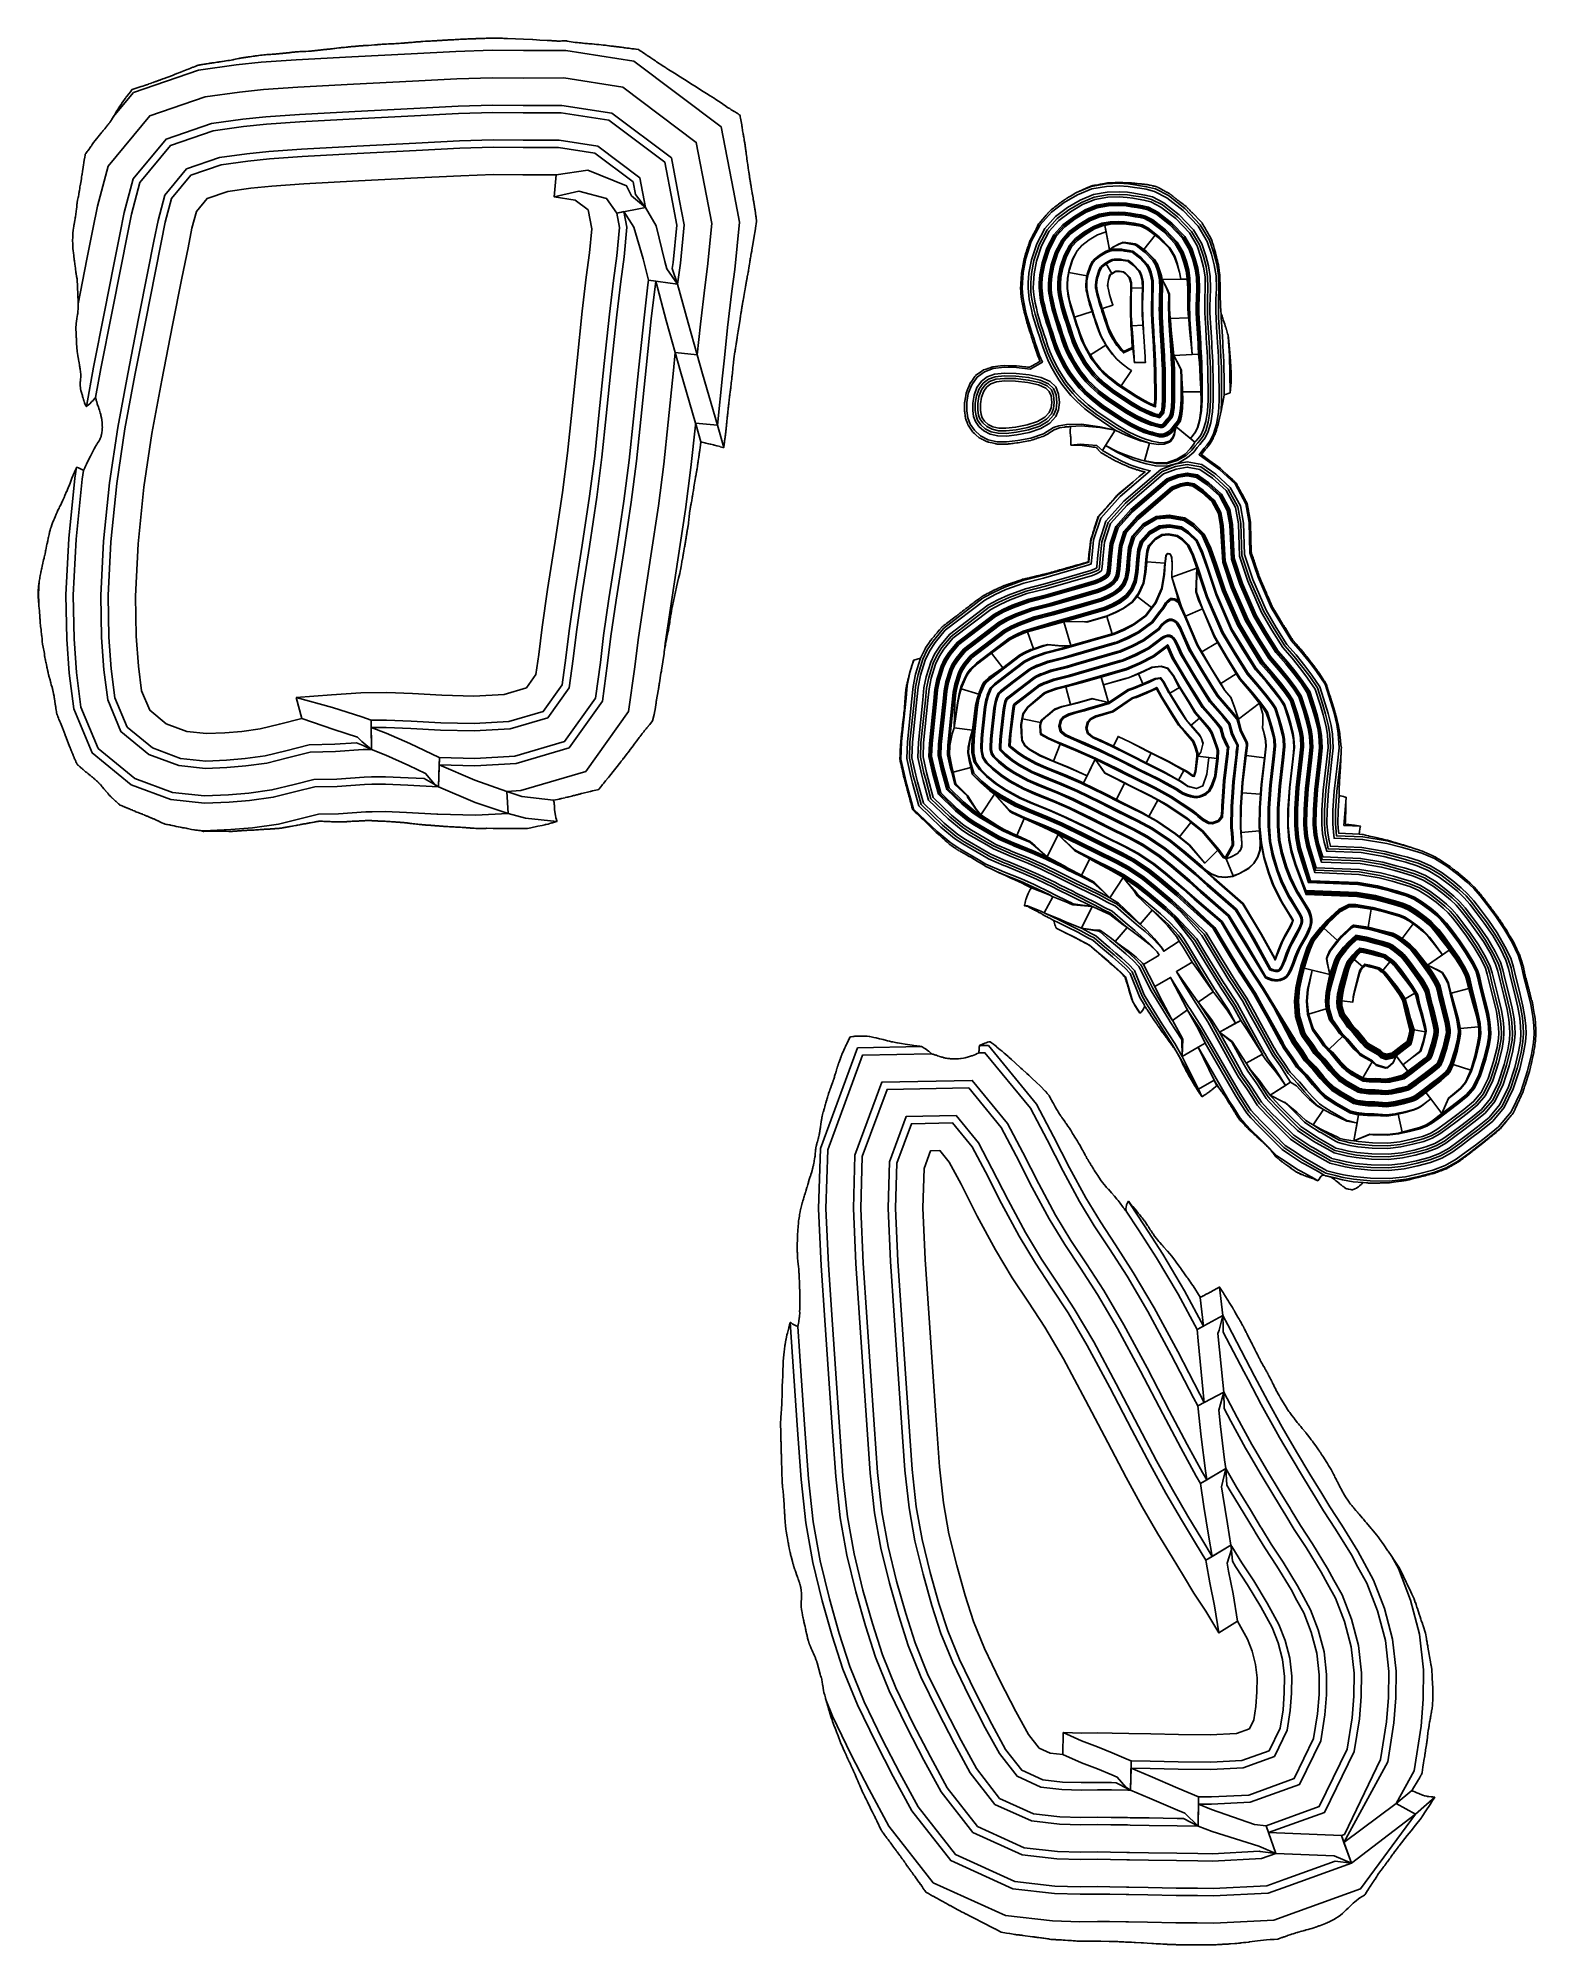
# Model space of a CAD drawing. Extents: x 310187 to 312228, y 6607198 to 6609795.
import ezdxf

# ---------------------------------------------------------------- set-up
doc = ezdxf.new("R2010")
doc.units = 0

msp = doc.modelspace()

# ---------------------------------------------------------------- linework, layer by layer
at = {"layer": 'CASTLEHILL', "color": 1}
msp.add_line((311972.284, 6608227.005, 430), (311976.314, 6608226.308, 430), dxfattribs=at)
at = {"layer": 'CASTLEHILL', "color": 7}
for points in [[(311139.961, 6609386.863, 426.132), (311139.754, 6609385.543, 426.15), (311139.626, 6609384.719, 426.161), (311139.431, 6609383.473, 426.178), (311139.288, 6609382.567, 426.19), (311139.129, 6609381.569, 426.204), (311138.853, 6609379.821, 426.228), (311138.656, 6609378.595, 426.246), (311138.418, 6609377.084, 426.267), (311138.165, 6609375.515, 426.29), (311138.004, 6609374.481, 426.304), (311137.751, 6609372.938, 426.327), (311137.715, 6609372.712, 426.331), (311137.597, 6609371.954, 426.341), (311137.481, 6609371.19, 426.35), (311137.257, 6609369.837, 426.371), (311137.049, 6609368.576, 426.391), (311136.961, 6609368.015, 426.399), (311136.751, 6609366.735, 426.419), (311136.378, 6609364.442, 426.453), (311136.335, 6609364.17, 426.457), (311135.905, 6609361.558, 426.498), (311135.903, 6609361.546, 426.498), (311135.88, 6609361.4, 426.5), (311135.877, 6609361.371, 426.5), (311135.845, 6609361.072, 426.5), (311135.515, 6609357.952, 426.5), (311135.405, 6609356.923, 426.5), (311135.076, 6609353.817, 426.5), (311134.836, 6609351.556, 426.5), (311134.575, 6609349.371, 426.508), (311134.081, 6609345.237, 426.522), (311134.068, 6609345.128, 426.523), (311133.863, 6609342.869, 426.514), (311133.856, 6609342.802, 426.514), (311133.599, 6609340.236, 426.51), (311133.594, 6609340.183, 426.509), (311133.324, 6609337.782, 426.513), (311133.318, 6609337.721, 426.513), (311133.036, 6609335.284, 426.52), (311132.975, 6609334.753, 426.521), (311132.809, 6609333.336, 426.525), (311132.704, 6609332.417, 426.528), (311132.429, 6609329.946, 426.534), (311132.41, 6609329.799, 426.535), (311132.17, 6609327.57, 426.538), (311132.146, 6609327.38, 426.539), (311131.879, 6609324.943, 426.544), (311131.853, 6609324.725, 426.545), (311131.614, 6609322.628, 426.552), (311131.586, 6609322.38, 426.553), (311131.338, 6609320.344, 426.563), (311131.301, 6609320.015, 426.564), (311131.266, 6609319.713, 426.565), (311131.072, 6609318.222, 426.576), (311131.025, 6609317.804, 426.577), (311130.833, 6609316.402, 426.59), (311130.785, 6609315.985, 426.592), (311130.581, 6609314.503, 426.606), (311130.512, 6609313.901, 426.608), (311130.306, 6609312.357, 426.62), (311130.244, 6609311.825, 426.623), (311130.018, 6609310.082, 426.635), (311129.796, 6609308.281, 426.646), (311129.609, 6609306.693, 426.652), (311129.404, 6609304.851, 426.656), (311129.121, 6609302.616, 426.671), (311128.958, 6609301.096, 426.673), (311128.877, 6609300.49, 426.678), (311128.69, 6609298.684, 426.679), (311128.618, 6609298.147, 426.683), (311128.474, 6609296.742, 426.683), (311128.39, 6609296.114, 426.689), (311128.247, 6609294.71, 426.689), (311128.141, 6609293.895, 426.695), (311128.043, 6609292.947, 426.695), (311127.952, 6609292.25, 426.7), (311127.823, 6609291.03, 426.701), (311127.677, 6609289.643, 426.702), (311127.584, 6609288.914, 426.707), (311127.491, 6609288.179, 426.712), (311127.484, 6609288.111, 426.712), (311127.333, 6609286.694, 426.714), (311127.241, 6609285.959, 426.718), (311127.087, 6609284.515, 426.72), (311126.954, 6609283.45, 426.726), (311126.801, 6609281.999, 426.728), (311126.679, 6609280.992, 426.733), (311126.538, 6609279.647, 426.734), (311126.386, 6609278.131, 426.733), (311126.242, 6609276.852, 426.736), (311126.112, 6609275.527, 426.735), (311125.964, 6609273.972, 426.732), (311125.846, 6609272.847, 426.733), (311125.738, 6609271.727, 426.731), (311125.623, 6609270.478, 426.728), (311125.505, 6609269.285, 426.727), (311125.408, 6609268.353, 426.727), (311125.332, 6609267.474, 426.723), (311125.245, 6609266.681, 426.725), (311125.185, 6609265.948, 426.721), (311125.169, 6609265.759, 426.72), (311125.067, 6609264.874, 426.723), (311124.996, 6609264.01, 426.719), (311124.969, 6609263.686, 426.717), (311124.919, 6609263.133, 426.716), (311124.864, 6609262.56, 426.714), (311124.74, 6609261.541, 426.719), (311124.618, 6609260.364, 426.718), (311124.494, 6609259.294, 426.721), (311124.354, 6609258.147, 426.726), (311124.235, 6609257.201, 426.731), (311124.099, 6609256.13, 426.738), (311123.936, 6609254.865, 426.746), (311123.772, 6609253.592, 426.754), (311123.639, 6609252.564, 426.76), (311123.5, 6609251.507, 426.768), (311123.353, 6609250.354, 426.775), (311123.204, 6609249.222, 426.783), (311123.085, 6609248.272, 426.788), (311122.95, 6609247.255, 426.795), (311122.832, 6609246.302, 426.8), (311122.715, 6609245.41, 426.806), (311122.528, 6609243.91, 426.814), (311122.352, 6609242.519, 426.822), (311122.241, 6609241.672, 426.828), (311122.011, 6609239.897, 426.839), (311121.936, 6609239.334, 426.843), (311121.708, 6609237.627, 426.856), (311121.64, 6609237.115, 426.86), (311121.598, 6609236.811, 426.863), (311121.051, 6609236.95, 426.871), (311120.303, 6609237.145, 426.882), (311116.882, 6609238.029, 426.934), (311116.492, 6609238.131, 426.94), (311112.698, 6609239.13, 427), (311112.188, 6609239.267, 427.008), (311112.146, 6609239.277, 427.009), (311112.099, 6609239.288, 427.009), (311112.043, 6609239.302, 427.01), (311108.865, 6609240.151, 427.062), (311108.52, 6609240.236, 427.066), (311108.387, 6609240.267, 427.068), (311107.703, 6609240.431, 427.078), (311104.143, 6609241.333, 427.135), (311102.888, 6609241.632, 427.153), (311100.876, 6609242.138, 427.185), (311099.1, 6609242.562, 427.211), (311097.294, 6609243.011, 427.239), (311095.777, 6609243.375, 427.261), (311093.939, 6609243.827, 427.289), (311092.177, 6609244.252, 427.315), (311090.462, 6609244.68, 427.342), (311090.356, 6609243.81, 427.346), (311090.218, 6609242.736, 427.353), (311090.14, 6609242.116, 427.356), (311089.996, 6609241.015, 427.364), (311089.939, 6609240.562, 427.366), (311089.712, 6609238.853, 427.378), (311089.664, 6609238.46, 427.38), (311089.42, 6609236.65, 427.395), (311089.356, 6609236.133, 427.397), (311089.081, 6609234.101, 427.413), (311088.804, 6609232.129, 427.432), (311088.766, 6609231.827, 427.434), (311088.54, 6609230.252, 427.45), (311088.297, 6609228.615, 427.468), (311088.028, 6609226.808, 427.49), (311088.02, 6609226.75, 427.49), (311087.901, 6609225.975, 427.5), (311087.768, 6609225.141, 427.512), (311087.762, 6609225.095, 427.513), (311087.533, 6609223.641, 427.533), (311087.515, 6609223.513, 427.534), (311087.493, 6609223.36, 427.536), (311087.199, 6609221.468, 427.561), (311087.154, 6609221.171, 427.564), (311086.858, 6609219.207, 427.588), (311086.659, 6609217.865, 427.604), (311086.574, 6609217.301, 427.611), (311086.395, 6609216.048, 427.623), (311086.142, 6609214.241, 427.64), (311086.036, 6609213.55, 427.649), (311085.949, 6609212.993, 427.656), (311085.707, 6609211.265, 427.672), (311085.61, 6609210.653, 427.681), (311085.37, 6609208.935, 427.697), (311085.362, 6609208.891, 427.698), (311085.2, 6609208.019, 427.712), (311084.949, 6609206.509, 427.727), (311084.739, 6609205.361, 427.744), (311084.548, 6609204.221, 427.756), (311084.316, 6609202.962, 427.775), (311084.148, 6609201.983, 427.787), (311084.141, 6609201.945, 427.787), (311083.909, 6609200.651, 427.805), (311083.792, 6609199.974, 427.814), (311083.587, 6609198.822, 427.829), (311083.481, 6609198.213, 427.837), (311083.269, 6609196.99, 427.851), (311083.145, 6609196.269, 427.86), (311083.03, 6609195.591, 427.868), (311082.724, 6609193.802, 427.889), (311082.634, 6609193.263, 427.894), (311082.306, 6609191.279, 427.914), (311082.236, 6609190.853, 427.919), (311081.881, 6609188.667, 427.939), (311081.842, 6609188.428, 427.941), (311081.805, 6609188.205, 427.944), (311081.433, 6609185.815, 427.962), (311081.411, 6609185.678, 427.963), (311081.39, 6609185.552, 427.964), (311081.057, 6609183.393, 427.98), (311081.042, 6609183.293, 427.98), (311081.029, 6609183.205, 427.981), (311081.016, 6609183.105, 427.981), (311080.636, 6609180.636, 427.998), (311080.635, 6609180.629, 427.998), (311080.635, 6609180.621, 427.998), (311080.6, 6609180.399, 428), (311080.318, 6609178.69, 428.017), (311080.304, 6609178.602, 428.018), (311079.965, 6609176.566, 428.039), (311079.937, 6609176.379, 428.04), (311079.7, 6609174.978, 428.056), (311079.48, 6609173.681, 428.07), (311079.425, 6609173.291, 428.072), (311079.101, 6609171.369, 428.093), (311079.034, 6609170.927, 428.096), (311078.753, 6609169.224, 428.113), (311078.662, 6609168.651, 428.118), (311078.582, 6609168.191, 428.123), (311078.488, 6609167.691, 428.131), (311078.158, 6609165.69, 428.152), (311078.042, 6609165.109, 428.163), (311077.889, 6609164.368, 428.178), (311077.623, 6609162.757, 428.195), (311077.4, 6609161.719, 428.219), (311077.15, 6609160.252, 428.235), (311076.882, 6609159.078, 428.267), (311076.671, 6609157.847, 428.282), (311076.47, 6609156.934, 428.304), (311076.312, 6609156.039, 428.316), (311076.306, 6609156.006, 428.316), (311076.127, 6609155.098, 428.333), (311075.972, 6609154.215, 428.344), (311075.722, 6609152.815, 428.364), (311075.626, 6609152.247, 428.37), (311075.532, 6609151.67, 428.375), (311075.516, 6609151.567, 428.376), (311075.327, 6609150.555, 428.386), (311075.272, 6609150.218, 428.387), (311075.212, 6609149.769, 428.385), (311075.056, 6609148.716, 428.384), (311074.977, 6609148.032, 428.378), (311074.885, 6609147.196, 428.369), (311074.72, 6609145.481, 428.345), (311074.623, 6609144.621, 428.336), (311074.472, 6609142.706, 428.3), (311074.356, 6609141.754, 428.293), (311074.211, 6609139.654, 428.248), (311074.176, 6609139.401, 428.247), (311074.045, 6609138.471, 428.245), (311073.888, 6609137.476, 428.247), (311073.762, 6609135.894, 428.217), (311073.65, 6609134.605, 428.195), (311073.4, 6609133.137, 428.203), (311073.082, 6609130.828, 428.195), (311072.95, 6609130.033, 428.199), (311072.746, 6609128.887, 428.207), (311072.582, 6609127.946, 428.213), (311072.456, 6609127.249, 428.219), (311072.24, 6609126.057, 428.229), (311072.111, 6609125.334, 428.234), (311071.955, 6609124.474, 428.241), (311071.814, 6609123.679, 428.247), (311071.623, 6609122.567, 428.253), (311071.412, 6609121.332, 428.26), (311071.258, 6609120.372, 428.263), (311071.094, 6609119.385, 428.267), (311070.874, 6609118.048, 428.272), (311070.707, 6609116.881, 428.27), (311070.555, 6609115.981, 428.274), (311070.385, 6609114.7, 428.268), (311070.179, 6609113.543, 428.277), (311069.995, 6609112.129, 428.269), (311069.796, 6609110.618, 428.262), (311069.621, 6609109.724, 428.273), (311069.388, 6609108.118, 428.27), (311069.183, 6609106.8, 428.272), (311068.924, 6609105.272, 428.28), (311068.673, 6609103.852, 428.29), (311068.456, 6609102.768, 428.304), (311068.159, 6609101.084, 428.316), (311067.838, 6609099.295, 428.33), (311067.675, 6609098.497, 428.342), (311067.369, 6609096.723, 428.352), (311067.271, 6609096.249, 428.359), (311067.184, 6609095.823, 428.365), (311066.827, 6609093.719, 428.376), (311066.602, 6609092.587, 428.39), (311066.448, 6609091.756, 428.398), (311066.151, 6609089.926, 428.404), (311066.092, 6609089.607, 428.407), (311066.033, 6609089.287, 428.41), (311065.665, 6609086.969, 428.415), (311064.798, 6609083.046, 428.489), (311064.661, 6609082.443, 428.5), (311064.414, 6609080.858, 428.5), (311064.331, 6609080.325, 428.5), (311064.065, 6609078.626, 428.5), (311063.891, 6609077.508, 428.5), (311063.471, 6609074.818, 428.5), (311063.355, 6609074.079, 428.5), (311063.249, 6609073.398, 428.5), (311063.215, 6609073.179, 428.5), (311063.12, 6609072.575, 428.5), (311063.036, 6609072.038, 428.5), (311062.92, 6609071.295, 428.5), (311062.838, 6609070.768, 428.5), (311061.587, 6609065.272, 428.604), (311060.044, 6609058.81, 428.745), (311058.695, 6609053.073, 428.865), (311057.254, 6609047.104, 429), (311057.205, 6609046.792, 429), (311051.78, 6609021.394, 429.386), (311051.61, 6609020.557, 429.397), (311051.49, 6609019.97, 429.404), (311051.03, 6609017.71, 429.433), (311050.974, 6609017.426, 429.436), (311050.9, 6609017.049, 429.441), (311050.824, 6609016.666, 429.446), (311050.544, 6609015.171, 429.462), (311050.261, 6609013.667, 429.478), (311050.233, 6609013.525, 429.48), (311050.202, 6609013.366, 429.482), (311050.183, 6609013.264, 429.483), (311049.864, 6609011.536, 429.5), (311049.758, 6609010.816, 429.5), (311049.596, 6609009.724, 429.5), (311049.221, 6609007.181, 429.5), (311049.174, 6609006.862, 429.5), (311049.134, 6609006.591, 429.5), (311049.101, 6609006.369, 429.5), (311049.069, 6609006.153, 429.5), (311049.042, 6609005.973, 429.5), (311048.708, 6609003.707, 429.5), (311048.685, 6609003.551, 429.5), (311048.294, 6609000.905, 429.5), (311048.275, 6609000.775, 429.5), (311047.977, 6608998.759, 429.5), (311047.947, 6608998.552, 429.5), (311047.634, 6608996.429, 429.5), (311047.419, 6608994.975, 429.5), (311046.706, 6608991.457, 429.551), (311046.663, 6608991.225, 429.554), (311046.278, 6608988.957, 429.567), (311046.225, 6608988.668, 429.57), (311046.169, 6608988.362, 429.572), (311045.923, 6608986.959, 429.583), (311044.652, 6608980.584, 429.67), (311044.232, 6608978.603, 429.704), (311043.531, 6608975.275, 429.76), (311043.167, 6608973.411, 429.783), (311042.404, 6608969.805, 429.844), (311042.283, 6608969.148, 429.855), (311042.008, 6608967.549, 429.877), (311040.921, 6608961.734, 429.979), (311040.729, 6608960.792, 430), (311040.697, 6608960.526, 430), (311040.693, 6608960.495, 430), (311040.662, 6608960.242, 430), (311040.635, 6608960.013, 430), (311040.436, 6608958.372, 430), (311040.411, 6608958.16, 430), (311040.214, 6608956.534, 430), (311036.777, 6608933.567, 430.176), (311036.59, 6608932.451, 430.184), (311036.081, 6608929.42, 430.208), (311033.893, 6608916.359, 430.309), (311033.732, 6608915.254, 430.311), (311033.593, 6608914.306, 430.313), (311033.436, 6608913.227, 430.315), (311033.198, 6608911.87, 430.328), (311033.069, 6608911.021, 430.331), (311032.934, 6608910.133, 430.334), (311032.706, 6608908.76, 430.344), (311032.615, 6608908.185, 430.347), (311032.523, 6608907.622, 430.351), (311032.217, 6608905.576, 430.357), (311029.985, 6608893.347, 430.5), (311029.855, 6608892.409, 430.5), (311029.712, 6608891.379, 430.5), (311029.597, 6608890.548, 430.5), (311029.427, 6608889.317, 430.5), (311029.311, 6608888.483, 430.5), (311029.178, 6608887.52, 430.5), (311029.07, 6608886.744, 430.5), (311028.971, 6608886.026, 430.5), (311028.876, 6608885.337, 430.5), (311028.76, 6608884.504, 430.5), (311028.679, 6608883.921, 430.5), (311028.523, 6608882.791, 430.5), (311028.432, 6608882.136, 430.5), (311028.359, 6608881.61, 430.5), (311028.253, 6608880.84, 430.5), (311028.201, 6608880.464, 430.5), (311028.101, 6608879.742, 430.5), (311027.976, 6608879.23, 430.514), (311027.915, 6608878.958, 430.52), (311027.106, 6608875.613, 430.612), (311026.583, 6608873.244, 430.664), (311024.567, 6608864.509, 430.878), (311020.713, 6608859.899, 431), (311020.421, 6608859.49, 431), (311020.261, 6608859.266, 431), (311020.091, 6608859.029, 431), (311019.957, 6608858.841, 431), (311018.666, 6608857.332, 431.046), (311018.494, 6608857.106, 431.049), (311018.205, 6608856.726, 431.053), (311017.639, 6608856.049, 431.07), (311016.981, 6608855.26, 431.091), (311015.927, 6608853.995, 431.124), (311015.16, 6608852.984, 431.133), (311013.797, 6608851.32, 431.171), (311012.517, 6608849.742, 431.204), (311011.523, 6608848.509, 431.229), (311010.552, 6608847.292, 431.251), (311009.932, 6608846.512, 431.265), (311008.738, 6608844.916, 431.276), (311008.126, 6608844.14, 431.289), (311007.573, 6608843.439, 431.3), (311006.348, 6608841.793, 431.311), (311003.186, 6608837.659, 431.356), (311002.669, 6608836.965, 431.361), (311001.382, 6608835.228, 431.371), (310999.986, 6608833.35, 431.382), (310999.581, 6608832.809, 431.386), (310997.972, 6608830.649, 431.401), (310996.209, 6608828.293, 431.418), (310994.502, 6608826.021, 431.436), (310994.321, 6608825.782, 431.438), (310992.588, 6608823.486, 431.459), (310990.723, 6608821.143, 431.5), (310990.047, 6608820.197, 431.5), (310989.995, 6608820.123, 431.5), (310989.11, 6608818.886, 431.5), (310989.099, 6608818.87, 431.5), (310988.924, 6608818.624, 431.5), (310987.171, 6608816.406, 431.536), (310985.349, 6608814.071, 431.57), (310985.205, 6608813.871, 431.57), (310984.063, 6608812.416, 431.593), (310983.883, 6608812.156, 431.591), (310983.026, 6608811.078, 431.61), (310982.721, 6608810.626, 431.606), (310981.869, 6608809.568, 431.627), (310981.507, 6608809.032, 431.622), (310965.837, 6608789.528, 432), (310964.411, 6608787.532, 432), (310964.369, 6608787.474, 432), (310964.054, 6608787.033, 432), (310960.713, 6608782.941, 432.091), (310958.288, 6608779.976, 432.158), (310956.591, 6608777.911, 432.206), (310955.44, 6608776.483, 432.234), (310954.01, 6608774.746, 432.275), (310951.966, 6608772.191, 432.323), (310951.208, 6608771.27, 432.345), (310949.809, 6608770.942, 432.367), (310942.895, 6608769.397, 432.495), (310942.826, 6608769.381, 432.496), (310942.593, 6608769.329, 432.5), (310942.581, 6608769.326, 432.5), (310942.57, 6608769.323, 432.5), (310942.555, 6608769.318, 432.5), (310941.584, 6608769.031, 432.5), (310941.302, 6608768.948, 432.5), (310940.992, 6608768.857, 432.5), (310939.931, 6608768.543, 432.5), (310939.569, 6608768.436, 432.5), (310928.249, 6608765.747, 432.668), (310927.424, 6608765.545, 432.679), (310926.272, 6608765.24, 432.688), (310925.379, 6608765.022, 432.7), (310923.947, 6608764.649, 432.713), (310923.785, 6608764.607, 432.714), (310923.028, 6608764.422, 432.724), (310921.688, 6608764.077, 432.737), (310920.852, 6608763.869, 432.747), (310919.466, 6608763.514, 432.761), (310918.154, 6608763.185, 432.776), (310916.956, 6608762.88, 432.789), (310915.384, 6608762.485, 432.806), (310914.447, 6608762.246, 432.816), (310912.768, 6608761.823, 432.835), (310911.028, 6608761.39, 432.856), (310910.308, 6608761.207, 432.863), (310909.143, 6608760.921, 432.878), (310907.837, 6608760.605, 432.896), (310905.62, 6608760.074, 432.928), (310905.377, 6608760.013, 432.931), (310902.882, 6608759.419, 432.967), (310900.747, 6608758.915, 433), (310900.1, 6608758.766, 433.011), (310900.01, 6608758.747, 433.013), (310899.811, 6608758.706, 433.017), (310899.439, 6608758.631, 433.026), (310898.133, 6608758.371, 433.059), (310897.15, 6608758.167, 433.081), (310889.967, 6608756.676, 433.243), (310889.858, 6608756.655, 433.246), (310889.863, 6608756.636, 433.245), (310889.85, 6608755.88, 433.261), (310890.154, 6608754.704, 433.25), (310890.367, 6608753.632, 433.247), (310890.554, 6608752.462, 433.249), (310890.678, 6608751.596, 433.252), (310890.703, 6608750.604, 433.268), (310890.838, 6608749.668, 433.271), (310890.861, 6608748.654, 433.288), (310890.994, 6608747.782, 433.29), (310891.034, 6608744.089, 433.355), (310892.268, 6608735.244, 433.5), (310892.773, 6608733.534, 433.5), (310892.879, 6608733.174, 433.5), (310892.988, 6608732.806, 433.5), (310893.779, 6608730.127, 433.5), (310893.799, 6608730.058, 433.5), (310893.831, 6608729.95, 433.5), (310894.078, 6608729.115, 433.5), (310894.146, 6608728.884, 433.5), (310894.327, 6608727.746, 433.516), (310891.155, 6608726.827, 433.521), (310888.215, 6608725.892, 433.504), (310887.394, 6608725.634, 433.5), (310886.026, 6608725.231, 433.5), (310885.862, 6608725.182, 433.5), (310884.071, 6608724.653, 433.5), (310883.654, 6608724.53, 433.5), (310882.264, 6608724.119, 433.5), (310882.134, 6608724.081, 433.5), (310879.499, 6608723.452, 433.538), (310878.879, 6608723.325, 433.553), (310877.821, 6608723.107, 433.577), (310874.223, 6608722.359, 433.658), (310868.19, 6608721.087, 433.789), (310858.879, 6608719.158, 434), (310854.078, 6608718.021, 434.072), (310844.984, 6608717.984, 434.2), (310841.714, 6608717.969, 434.246), (310838.295, 6608717.953, 434.293), (310834.983, 6608717.935, 434.339), (310829.146, 6608717.943, 434.429), (310824.91, 6608717.949, 434.495), (310824.851, 6608717.949, 434.496), (310824.808, 6608717.949, 434.497), (310824.597, 6608717.95, 434.5), (310823.518, 6608717.965, 434.52), (310807.556, 6608718.187, 434.822), (310798.129, 6608718.319, 435), (310797.258, 6608718.27, 435), (310797.005, 6608718.255, 435), (310795.378, 6608718.163, 435), (310794.666, 6608718.123, 435), (310793.174, 6608718.038, 435), (310792.414, 6608717.995, 435), (310783.632, 6608718.112, 435.165), (310781.655, 6608718.297, 435.199), (310780.767, 6608718.377, 435.214), (310779.309, 6608718.448, 435.223), (310778.34, 6608718.531, 435.238), (310777.566, 6608718.599, 435.25), (310776.684, 6608718.677, 435.265), (310775.582, 6608718.748, 435.276), (310774.223, 6608718.874, 435.299), (310772.609, 6608719.02, 435.327), (310771.916, 6608719.071, 435.335), (310770.645, 6608719.185, 435.357), (310770.085, 6608719.23, 435.365), (310769.503, 6608719.278, 435.373), (310768.243, 6608719.379, 435.391), (310767.769, 6608719.418, 435.398), (310765.811, 6608719.566, 435.423), (310765.501, 6608719.591, 435.427), (310765.227, 6608719.614, 435.432), (310762.848, 6608719.763, 435.454), (310762.673, 6608719.778, 435.457), (310760.449, 6608719.901, 435.473), (310760.347, 6608719.91, 435.475), (310760.023, 6608719.932, 435.479), (310759.747, 6608719.944, 435.48), (310757.767, 6608720.03, 435.488), (310757.714, 6608720.033, 435.489), (310757.661, 6608720.035, 435.489), (310756.138, 6608720.095, 435.494), (310754.527, 6608720.155, 435.498), (310754.518, 6608720.155, 435.498), (310753.87, 6608720.18, 435.5), (310752.518, 6608720.239, 435.506), (310752.494, 6608720.24, 435.506), (310750.709, 6608720.328, 435.516), (310750.615, 6608720.33, 435.516), (310748.369, 6608720.452, 435.533), (310748.236, 6608720.456, 435.532), (310748.059, 6608720.462, 435.533), (310747.916, 6608720.47, 435.534), (310745.811, 6608720.596, 435.552), (310745.54, 6608720.615, 435.555), (310745.281, 6608720.637, 435.559), (310743.15, 6608720.776, 435.581), (310742.871, 6608720.801, 435.586), (310742.574, 6608720.829, 435.591), (310740.657, 6608720.958, 435.611), (310740.16, 6608721.004, 435.62), (310738.864, 6608721.097, 435.636), (310737.682, 6608721.182, 435.65), (310736.953, 6608721.244, 435.661), (310735.632, 6608721.347, 435.679), (310734.804, 6608721.411, 435.69), (310733.484, 6608721.505, 435.705), (310732.175, 6608721.6, 435.721), (310731.694, 6608721.634, 435.727), (310731.228, 6608721.666, 435.732), (310730.912, 6608721.687, 435.735), (310730.097, 6608721.742, 435.744), (310730.022, 6608721.749, 435.745), (310729.294, 6608721.81, 435.75), (310728.43, 6608721.893, 435.759), (310727.689, 6608721.947, 435.762), (310726.885, 6608722.023, 435.77), (310726.157, 6608722.095, 435.778), (310724.834, 6608722.176, 435.78), (310724.066, 6608722.242, 435.786), (310722.891, 6608722.312, 435.787), (310721.954, 6608722.388, 435.793), (310721.012, 6608722.456, 435.797), (310719.387, 6608722.553, 435.798), (310718.478, 6608722.622, 435.802), (310717.216, 6608722.702, 435.804), (310715.649, 6608722.812, 435.81), (310714.823, 6608722.878, 435.815), (310713.395, 6608722.99, 435.823), (310712.788, 6608723.042, 435.828), (310711.824, 6608723.125, 435.835), (310711.265, 6608723.176, 435.841), (310709.714, 6608723.317, 435.854), (310708.472, 6608723.437, 435.868), (310708.009, 6608723.487, 435.874), (310706.71, 6608723.62, 435.89), (310705.011, 6608723.805, 435.913), (310703.018, 6608724.028, 435.942), (310702.771, 6608724.056, 435.946), (310700.681, 6608724.294, 435.978), (310700.586, 6608724.305, 435.98), (310699.29, 6608724.455, 436), (310698.573, 6608724.55, 436.014), (310698.501, 6608724.557, 436.015), (310696.737, 6608724.791, 436.051), (310696.5, 6608724.815, 436.054), (310694.793, 6608725.037, 436.087), (310694.518, 6608725.066, 436.091), (310692.894, 6608725.272, 436.121), (310692.496, 6608725.315, 436.126), (310691.047, 6608725.491, 436.151), (310690.327, 6608725.571, 436.162), (310689.144, 6608725.709, 436.181), (310688.8, 6608725.747, 436.185), (310688.017, 6608725.821, 436.197), (310687.017, 6608725.911, 436.21), (310685.737, 6608726.03, 436.228), (310684.729, 6608726.115, 436.24), (310683.584, 6608726.219, 436.255), (310682.514, 6608726.299, 436.265), (310681.729, 6608726.371, 436.276), (310681.046, 6608726.435, 436.286), (310680.108, 6608726.501, 436.293), (310679.322, 6608726.575, 436.305), (310678.443, 6608726.63, 436.31), (310678.336, 6608726.636, 436.31), (310677.606, 6608726.706, 436.321), (310676.096, 6608726.794, 436.328), (310675.502, 6608726.849, 436.337), (310673.997, 6608726.93, 436.342), (310673.531, 6608726.975, 436.349), (310671.719, 6608727.077, 436.357), (310671.42, 6608727.106, 436.361), (310671.05, 6608727.139, 436.366), (310670.635, 6608727.177, 436.372), (310668.824, 6608727.276, 436.379), (310666.976, 6608727.389, 436.389), (310666.507, 6608727.429, 436.395), (310664.575, 6608727.546, 436.405), (310664.187, 6608727.58, 436.41), (310662.699, 6608727.678, 436.42), (310662.448, 6608727.698, 436.423), (310662.213, 6608727.716, 436.425), (310661.891, 6608727.738, 436.427), (310660.415, 6608727.837, 436.438), (310659.912, 6608727.874, 436.442), (310658.737, 6608727.905, 436.454), (310658.516, 6608727.909, 436.455), (310658.309, 6608727.911, 436.457), (310656.473, 6608727.957, 436.474), (310656.339, 6608727.958, 436.475), (310654.209, 6608728.016, 436.496), (310654.192, 6608728.016, 436.496), (310653.8, 6608728.027, 436.5), (310652.091, 6608728.156, 436.539), (310651.902, 6608728.163, 436.542), (310650.44, 6608728.275, 436.576), (310650.085, 6608728.285, 436.579), (310648.721, 6608728.393, 436.612), (310648.154, 6608728.445, 436.628), (310647.446, 6608728.511, 436.647), (310646.654, 6608728.514, 436.65), (310645.256, 6608728.614, 436.681), (310644.041, 6608728.687, 436.704), (310643.073, 6608728.682, 436.705), (310642.482, 6608728.707, 436.713), (310641.864, 6608728.734, 436.722), (310641.087, 6608728.762, 436.732), (310640.07, 6608728.742, 436.73), (310639.816, 6608728.737, 436.729), (310639.029, 6608728.762, 436.738), (310637.898, 6608728.737, 436.734), (310636.896, 6608728.767, 436.745), (310635.971, 6608728.8, 436.756), (310634.494, 6608728.764, 436.751), (310634.326, 6608728.77, 436.753), (310633.436, 6608728.752, 436.765), (310632.23, 6608728.661, 436.764), (310631.247, 6608728.639, 436.777), (310629.628, 6608728.523, 436.778), (310628.885, 6608728.502, 436.786), (310627.66, 6608728.424, 436.789), (310626.964, 6608728.399, 436.796), (310626.589, 6608728.385, 436.799), (310624.899, 6608728.285, 436.805), (310624.403, 6608728.265, 436.81), (310623.044, 6608728.196, 436.818), (310622.539, 6608728.176, 436.822), (310620.776, 6608728.085, 436.832), (310620.007, 6608728.054, 436.838), (310618.4, 6608727.975, 436.848), (310617.737, 6608727.953, 436.855), (310615.901, 6608727.844, 436.862), (310615.327, 6608727.831, 436.869), (310613.485, 6608727.714, 436.874), (310611.571, 6608727.59, 436.878), (310609.565, 6608727.47, 436.884), (310608.626, 6608727.422, 436.89), (310607.512, 6608727.365, 436.896), (310601.6, 6608727.15, 436.953), (310598.807, 6608727.079, 436.988), (310598.735, 6608727.078, 436.989), (310597.799, 6608727.051, 437), (310597.1, 6608727.052, 437.014), (310596.474, 6608727.08, 437.026), (310596.35, 6608727.08, 437.027), (310594.643, 6608727.151, 437.057), (310594.354, 6608727.152, 437.06), (310592.811, 6608727.203, 437.084), (310592.495, 6608727.205, 437.087), (310591.007, 6608727.249, 437.109), (310590.591, 6608727.253, 437.113), (310590.218, 6608727.26, 437.117), (310590.148, 6608727.261, 437.118), (310588.634, 6608727.305, 437.14), (310588.023, 6608727.32, 437.148), (310587.21, 6608727.343, 437.16), (310585.544, 6608727.397, 437.186), (310584.574, 6608727.43, 437.202), (310583.85, 6608727.458, 437.214), (310583.012, 6608727.497, 437.231), (310581.611, 6608727.551, 437.255), (310580.1, 6608727.63, 437.286), (310579.259, 6608727.666, 437.302), (310577.392, 6608727.765, 437.341), (310576.748, 6608727.796, 437.354), (310574.987, 6608727.887, 437.39), (310574.426, 6608727.916, 437.402), (310572.495, 6608728.003, 437.439), (310572.201, 6608728.019, 437.445), (310570.837, 6608728.076, 437.47), (310569.481, 6608727.858, 437.5), (310569.257, 6608727.823, 437.505), (310569.226, 6608727.818, 437.506), (310566.822, 6608727.425, 437.558), (310566.477, 6608727.359, 437.563), (310564.87, 6608727.09, 437.596), (310563.456, 6608726.849, 437.624), (310562.929, 6608726.747, 437.631), (310561.149, 6608726.432, 437.663), (310560.465, 6608726.3, 437.673), (310558.666, 6608725.968, 437.702), (310557.309, 6608725.7, 437.719), (310556.424, 6608725.531, 437.732), (310555.081, 6608725.253, 437.745), (310554.044, 6608725.059, 437.762), (310553.712, 6608724.991, 437.765), (310553.226, 6608724.892, 437.771), (310551.836, 6608724.637, 437.793), (310550.305, 6608724.367, 437.821), (310549.648, 6608724.238, 437.83), (310549.616, 6608724.232, 437.83), (310548.289, 6608723.998, 437.855), (310546.826, 6608723.748, 437.884), (310546.316, 6608723.657, 437.893), (310544.313, 6608723.308, 437.931), (310544.011, 6608723.256, 437.936), (310541.513, 6608722.822, 437.984), (310540.553, 6608722.647, 438), (310538.821, 6608722.328, 438.028), (310538.661, 6608722.301, 438.031), (310535.877, 6608721.773, 438.073), (310534.005, 6608721.397, 438.095), (310533.545, 6608721.32, 438.105), (310531.502, 6608720.894, 438.125), (310531.113, 6608720.832, 438.134), (310529.923, 6608720.586, 438.146), (310529.467, 6608720.514, 438.157), (310528.322, 6608720.286, 438.171), (310527.505, 6608720.159, 438.19), (310526.123, 6608719.902, 438.212), (310525.027, 6608719.729, 438.238), (310523.882, 6608719.525, 438.258), (310522.706, 6608719.339, 438.285), (310522.047, 6608719.232, 438.3), (310521.383, 6608719.125, 438.314), (310520.377, 6608718.957, 438.335), (310519.017, 6608718.735, 438.365), (310518.359, 6608718.627, 438.379), (310516.792, 6608718.369, 438.412), (310516.44, 6608718.313, 438.421), (310516.071, 6608718.251, 438.428), (310514.279, 6608718.116, 438.459), (310514.124, 6608718.107, 438.462), (310512, 6608717.952, 438.5), (310511.727, 6608717.936, 438.506), (310511.697, 6608717.933, 438.506), (310510.385, 6608717.847, 438.532), (310509.672, 6608717.8, 438.546), (310509.428, 6608717.779, 438.55), (310507.693, 6608717.677, 438.587), (310507.216, 6608717.634, 438.593), (310505.834, 6608717.552, 438.623), (310505.257, 6608717.504, 438.632), (310503.961, 6608717.444, 438.664), (310503.183, 6608717.381, 438.676), (310502.508, 6608717.334, 438.689), (310501.04, 6608717.264, 438.725), (310500.123, 6608717.204, 438.743), (310498.641, 6608717.114, 438.774), (310497.505, 6608717.069, 438.804), (310495.559, 6608716.937, 438.841), (310494.881, 6608716.905, 438.858), (310494.33, 6608716.88, 438.872), (310492.557, 6608716.749, 438.903), (310492.098, 6608716.724, 438.913), (310490.266, 6608716.573, 438.941), (310489.992, 6608716.558, 438.947), (310489.806, 6608716.546, 438.951), (310487.915, 6608716.387, 438.979), (310487.838, 6608716.382, 438.981), (310487.751, 6608716.375, 438.982), (310486.391, 6608716.252, 439), (310485.82, 6608716.222, 439.013), (310485.748, 6608716.217, 439.015), (310483.575, 6608716.099, 439.064), (310481.694, 6608715.987, 439.104), (310481.194, 6608715.937, 439.11), (310480.058, 6608715.868, 439.133), (310479.676, 6608715.863, 439.14), (310478.932, 6608715.82, 439.145), (310477.581, 6608715.803, 439.169), (310477.425, 6608715.791, 439.17), (310476.764, 6608715.741, 439.17), (310475.82, 6608715.723, 439.186), (310474.948, 6608715.705, 439.2), (310473.854, 6608715.616, 439.2), (310472.58, 6608715.577, 439.217), (310471.432, 6608715.542, 439.233), (310470.161, 6608715.419, 439.227), (310468.947, 6608715.372, 439.241), (310467.798, 6608715.324, 439.253), (310466.382, 6608715.185, 439.246), (310465.368, 6608715.136, 439.255), (310464.314, 6608715.08, 439.263), (310462.83, 6608714.927, 439.254), (310461.865, 6608714.829, 439.249), (310461.101, 6608714.79, 439.255), (310460.173, 6608714.7, 439.25), (310459.397, 6608714.665, 439.258), (310458.154, 6608714.554, 439.255), (310457.044, 6608714.464, 439.255), (310455.726, 6608714.37, 439.258), (310454.761, 6608714.312, 439.264), (310453.706, 6608714.256, 439.272), (310452.633, 6608714.209, 439.282), (310451.769, 6608714.177, 439.292), (310450.569, 6608714.136, 439.307), (310450.084, 6608714.123, 439.314), (310448.98, 6608714.131, 439.33), (310447.216, 6608714.159, 439.358), (310443.853, 6608714.257, 439.425), (310441.45, 6608714.354, 439.48), (310440.591, 6608714.39, 439.5), (310438.994, 6608714.41, 439.525), (310438.842, 6608714.407, 439.526), (310427.307, 6608714.399, 439.663), (310426.047, 6608714.381, 439.673), (310425.167, 6608714.36, 439.678), (310424.456, 6608714.343, 439.682), (310423.226, 6608714.327, 439.693), (310422.467, 6608714.31, 439.697), (310421.605, 6608714.294, 439.703), (310420.616, 6608714.276, 439.71), (310419.426, 6608714.257, 439.72), (310414.465, 6608714.214, 439.768), (310413.658, 6608714.205, 439.775), (310413.058, 6608714.199, 439.781), (310412.745, 6608714.198, 439.785), (310411.352, 6608714.403, 439.799), (310409.486, 6608714.684, 439.819), (310401.812, 6608715.898, 439.92), (310399.447, 6608716.287, 439.955), (310396.531, 6608716.764, 439.998), (310396.513, 6608716.767, 439.998), (310396.365, 6608716.792, 440), (310392.627, 6608717.605, 440.108), (310390.39, 6608718.081, 440.17), (310388.992, 6608718.342, 440.199), (310386.663, 6608718.815, 440.258), (310384.768, 6608719.17, 440.297), (310383.399, 6608719.439, 440.329), (310381.295, 6608719.825, 440.371), (310378.827, 6608720.3, 440.426), (310378.233, 6608720.414, 440.439), (310375.63, 6608720.928, 440.5), (310375.597, 6608720.937, 440.501), (310375.591, 6608720.938, 440.502), (310375.584, 6608720.939, 440.502), (310373.035, 6608721.602, 440.604), (310372.493, 6608721.698, 440.614), (310370.683, 6608722.143, 440.68), (310369.685, 6608722.307, 440.695), (310368.023, 6608722.691, 440.749), (310366.695, 6608722.903, 440.767), (310365.496, 6608723.161, 440.801), (310363.918, 6608723.41, 440.821), (310362.407, 6608723.667, 440.846), (310360.563, 6608723.993, 440.879), (310360.375, 6608724.027, 440.883), (310358.649, 6608724.788, 440.913), (310358.184, 6608724.998, 440.922), (310356.043, 6608725.951, 440.962), (310355.149, 6608726.361, 440.982), (310354.317, 6608726.741, 441), (310353.476, 6608727.169, 441.029), (310353.37, 6608727.215, 441.031), (310353.249, 6608727.268, 441.033), (310351.054, 6608728.343, 441.098), (310350.639, 6608728.522, 441.105), (310348.937, 6608729.349, 441.154), (310348.28, 6608729.63, 441.163), (310346.847, 6608730.302, 441.198), (310346.021, 6608730.679, 441.216), (310345.209, 6608731.036, 441.23), (310344.373, 6608731.391, 441.241), (310343.398, 6608731.811, 441.256), (310342.453, 6608732.205, 441.267), (310341.611, 6608732.565, 441.279), (310341.136, 6608732.766, 441.285), (310340.068, 6608733.208, 441.296), (310339.638, 6608733.389, 441.302), (310339.133, 6608733.601, 441.308), (310337.99, 6608734.065, 441.318), (310337.312, 6608734.349, 441.326), (310336.28, 6608734.77, 441.336), (310335.674, 6608735.023, 441.343), (310334.52, 6608735.484, 441.351), (310334.066, 6608735.673, 441.356), (310333.639, 6608735.85, 441.361), (310332.209, 6608736.417, 441.37), (310331.731, 6608736.615, 441.375), (310330.206, 6608737.205, 441.381), (310329.772, 6608737.384, 441.386), (310328.618, 6608737.834, 441.391), (310328.303, 6608737.963, 441.394), (310327.154, 6608738.411, 441.4), (310325.676, 6608739, 441.41), (310325.408, 6608739.11, 441.413), (310323.828, 6608739.737, 441.423), (310323.535, 6608739.858, 441.426), (310322.09, 6608740.439, 441.437), (310320.802, 6608740.963, 441.449), (310319.797, 6608741.379, 441.46), (310319.633, 6608741.447, 441.462), (310318.287, 6608742.009, 441.477), (310318.212, 6608742.041, 441.478), (310316.634, 6608742.693, 441.495), (310316.178, 6608742.882, 441.5), (310315.002, 6608743.381, 441.516), (310314.959, 6608743.398, 441.516), (310313.399, 6608744.052, 441.535), (310313.272, 6608744.101, 441.535), (310311.757, 6608744.739, 441.554), (310311.543, 6608744.822, 441.555), (310310.034, 6608745.446, 441.571), (310309.728, 6608745.565, 441.573), (310308.348, 6608746.133, 441.587), (310308, 6608746.268, 441.588), (310307.764, 6608746.36, 441.589), (310306.265, 6608746.988, 441.607), (310305.974, 6608747.103, 441.609), (310305.522, 6608747.283, 441.612), (310304.082, 6608747.902, 441.634), (310303.532, 6608748.122, 441.638), (310301.755, 6608748.881, 441.663), (310300.794, 6608749.31, 441.681), (310299.229, 6608749.994, 441.707), (310298.541, 6608750.308, 441.722), (310298.241, 6608750.582, 441.727), (310297.192, 6608751.551, 441.749), (310296.599, 6608752.083, 441.758), (310295.629, 6608752.987, 441.78), (310295.118, 6608753.452, 441.789), (310293.788, 6608754.693, 441.82), (310293.094, 6608755.331, 441.834), (310292.093, 6608756.264, 441.856), (310291.577, 6608756.74, 441.867), (310290.461, 6608757.776, 441.891), (310288.899, 6608759.23, 441.926), (310288.714, 6608759.402, 441.93), (310288.562, 6608759.542, 441.934), (310287.039, 6608760.964, 441.968), (310286.912, 6608761.082, 441.971), (310285.708, 6608762.212, 442), (310284.756, 6608763.255, 442.054), (310284.468, 6608763.576, 442.071), (310282.994, 6608765.212, 442.159), (310282.269, 6608766.031, 442.205), (310281.036, 6608767.425, 442.283), (310279.469, 6608769.211, 442.386), (310279.076, 6608769.66, 442.412), (310277.761, 6608771.167, 442.5), (310277.316, 6608771.733, 442.541), (310277.049, 6608772.062, 442.564), (310275.229, 6608774.335, 442.725), (310274.345, 6608775.387, 442.792), (310273.65, 6608776.235, 442.849), (310272.228, 6608777.867, 442.944), (310272.021, 6608778.109, 442.959), (310271.295, 6608778.903, 443), (310270.897, 6608779.315, 443.017), (310270.833, 6608779.378, 443.02), (310269.743, 6608780.463, 443.059), (310269.541, 6608780.657, 443.064), (310268.136, 6608782.019, 443.107), (310266.969, 6608783.128, 443.138), (310266.666, 6608783.403, 443.143), (310265.664, 6608784.338, 443.166), (310265.273, 6608784.671, 443.168), (310264.391, 6608785.459, 443.181), (310263.65, 6608786.107, 443.189), (310263.053, 6608786.593, 443.188), (310262.276, 6608787.261, 443.194), (310261.656, 6608787.766, 443.193), (310260.788, 6608788.506, 443.198), (310260.323, 6608788.878, 443.196), (310259.407, 6608789.638, 443.197), (310258.98, 6608789.97, 443.193), (310258.146, 6608790.648, 443.192), (310257.292, 6608791.334, 443.188), (310256.716, 6608791.774, 443.181), (310255.903, 6608792.437, 443.18), (310255.317, 6608792.89, 443.174), (310254.374, 6608793.654, 443.172), (310253.779, 6608794.119, 443.167), (310252.724, 6608794.969, 443.163), (310252.209, 6608795.378, 443.16), (310251.121, 6608796.246, 443.154), (310250.804, 6608796.501, 443.153), (310250.478, 6608796.774, 443.154), (310249.984, 6608797.195, 443.157), (310249.278, 6608797.786, 443.159), (310248.762, 6608798.235, 443.164), (310248.061, 6608798.847, 443.171), (310247.647, 6608799.209, 443.176), (310247.244, 6608799.564, 443.181), (310246.272, 6608800.447, 443.198), (310245.656, 6608800.992, 443.206), (310244.707, 6608801.829, 443.217), (310244.019, 6608802.438, 443.226), (310243.237, 6608803.149, 443.24), (310242.548, 6608803.756, 443.249), (310241.891, 6608804.351, 443.26), (310241.195, 6608804.952, 443.266), (310240.754, 6608805.362, 443.275), (310240.475, 6608805.603, 443.278), (310240.223, 6608806.141, 443.271), (310240.031, 6608806.598, 443.271), (310239.63, 6608807.455, 443.261), (310239.436, 6608807.942, 443.263), (310239.045, 6608808.791, 443.255), (310238.688, 6608809.716, 443.262), (310238.303, 6608810.538, 443.252), (310237.953, 6608811.458, 443.261), (310237.661, 6608812.081, 443.254), (310237.42, 6608812.595, 443.247), (310237.213, 6608813.04, 443.242), (310236.772, 6608814.227, 443.256), (310236.445, 6608814.945, 443.25), (310236.114, 6608815.658, 443.242), (310235.729, 6608816.697, 443.254), (310235.424, 6608817.361, 443.248), (310235.107, 6608818.058, 443.242), (310234.634, 6608819.338, 443.257), (310234.241, 6608820.224, 443.252), (310233.862, 6608821.08, 443.247), (310233.474, 6608822.117, 443.259), (310233.202, 6608822.742, 443.256), (310232.94, 6608823.355, 443.255), (310232.533, 6608824.318, 443.254), (310232.104, 6608825.462, 443.267), (310231.644, 6608826.552, 443.266), (310231.464, 6608827.031, 443.271), (310230.997, 6608828.139, 443.27), (310230.58, 6608829.12, 443.269), (310230.317, 6608829.734, 443.268), (310225.455, 6608842.096, 443.347), (310224.259, 6608845.313, 443.384), (310224.127, 6608845.673, 443.389), (310222.8, 6608849.198, 443.426), (310221.479, 6608853.058, 443.5), (310221.43, 6608853.177, 443.5), (310221.252, 6608853.601, 443.5), (310220.591, 6608855.177, 443.5), (310220.567, 6608855.234, 443.5), (310220.539, 6608855.301, 443.5), (310219.626, 6608857.479, 443.5), (310218.708, 6608859.668, 443.5), (310218.673, 6608859.76, 443.501), (310217.825, 6608861.804, 443.503), (310216.999, 6608863.824, 443.508), (310216.983, 6608863.874, 443.509), (310216.415, 6608865.253, 443.512), (310216.397, 6608865.306, 443.513), (310215.855, 6608866.665, 443.52), (310215.145, 6608868.468, 443.531), (310215.083, 6608868.644, 443.534), (310214.423, 6608870.339, 443.547), (310214.355, 6608870.529, 443.549), (310213.63, 6608872.394, 443.563), (310213.521, 6608872.697, 443.568), (310212.975, 6608874.106, 443.579), (310212.769, 6608874.635, 443.583), (310212.672, 6608875.284, 443.579), (310212.64, 6608875.533, 443.579), (310212.41, 6608877.045, 443.569), (310212.384, 6608877.244, 443.569), (310212.083, 6608879.198, 443.556), (310212.053, 6608879.427, 443.555), (310211.761, 6608881.29, 443.541), (310211.739, 6608881.462, 443.541), (310211.427, 6608883.427, 443.525), (310211.411, 6608883.548, 443.525), (310211.207, 6608884.845, 443.515), (310211.199, 6608884.913, 443.515), (310211, 6608886.208, 443.506), (310210.865, 6608887.093, 443.5), (310210.681, 6608888.394, 443.495), (310210.678, 6608888.409, 443.495), (310210.381, 6608890.482, 443.486), (310210.372, 6608890.526, 443.485), (310210.018, 6608892.917, 443.473), (310209.997, 6608893.02, 443.471), (310209.973, 6608893.134, 443.468), (310209.627, 6608895.344, 443.451), (310209.587, 6608895.524, 443.447), (310209.54, 6608895.729, 443.441), (310209.203, 6608897.752, 443.42), (310209.128, 6608898.083, 443.412), (310208.814, 6608899.855, 443.388), (310208.71, 6608900.286, 443.375), (310208.521, 6608901.323, 443.36), (310208.384, 6608901.868, 443.342), (310208.204, 6608902.829, 443.327), (310208.027, 6608903.501, 443.303), (310207.775, 6608904.805, 443.28), (310207.526, 6608905.768, 443.247), (310207.302, 6608906.831, 443.223), (310206.988, 6608907.962, 443.178), (310206.819, 6608908.713, 443.159), (310206.463, 6608909.96, 443.107), (310206.368, 6608910.343, 443.094), (310205.953, 6608911.743, 443.032), (310205.929, 6608911.839, 443.029), (310205.823, 6608912.215, 443.013), (310205.732, 6608912.541, 443), (310205.408, 6608913.862, 442.959), (310205.353, 6608914.043, 442.95), (310204.872, 6608915.945, 442.887), (310204.731, 6608916.423, 442.866), (310204.37, 6608917.858, 442.819), (310204.14, 6608918.639, 442.784), (310203.869, 6608919.696, 442.748), (310203.658, 6608920.553, 442.721), (310203.321, 6608921.761, 442.672), (310203.165, 6608922.381, 442.652), (310202.752, 6608923.836, 442.592), (310202.662, 6608924.19, 442.58), (310202.227, 6608925.73, 442.517), (310202.116, 6608926.113, 442.5), (310201.981, 6608926.664, 442.483), (310201.784, 6608927.653, 442.451), (310201.719, 6608927.896, 442.438), (310201.323, 6608929.852, 442.372), (310201.156, 6608930.467, 442.34), (310200.837, 6608931.942, 442.285), (310200.609, 6608932.876, 442.243), (310200.402, 6608933.829, 442.208), (310200.06, 6608935.161, 442.143), (310199.937, 6608935.706, 442.122), (310199.81, 6608936.235, 442.099), (310199.447, 6608937.75, 442.033), (310199.416, 6608937.888, 442.027), (310199.269, 6608938.474, 442), (310198.706, 6608941.534, 441.912), (310198.387, 6608943.285, 441.863), (310198.147, 6608944.61, 441.826), (310197.642, 6608946.479, 441.729), (310197.395, 6608947.691, 441.688), (310197.151, 6608948.903, 441.648), (310196.406, 6608951.41, 441.5), (310196.372, 6608951.858, 441.5), (310196.289, 6608952.934, 441.5), (310196.249, 6608953.465, 441.5), (310196.205, 6608954.036, 441.5), (310196.094, 6608955.49, 441.5), (310196.016, 6608956.507, 441.5), (310193.719, 6608967.123, 441.104), (310193.662, 6608967.698, 441.1), (310193.609, 6608968.241, 441.097), (310193.274, 6608969.836, 441.04), (310193.256, 6608970.043, 441.04), (310193.237, 6608970.243, 441.039), (310192.971, 6608971.824, 441), (310192.951, 6608972.083, 441), (310192.945, 6608972.157, 441), (310192.942, 6608972.198, 441), (310192.788, 6608974.205, 441), (310192.784, 6608974.262, 441), (310192.781, 6608974.429, 441), (310192.778, 6608974.628, 441), (310192.748, 6608976.517, 441), (310192.743, 6608976.816, 441), (310192.372, 6608979.76, 440.913), (310192.284, 6608980.45, 440.892), (310192.18, 6608981.263, 440.868), (310192.028, 6608983.436, 440.836), (310191.767, 6608985.413, 440.775), (310191.631, 6608987.089, 440.746), (310191.489, 6608988.915, 440.715), (310190.88, 6608993.015, 440.569), (310190.829, 6608993.558, 440.558), (310190.588, 6608995.084, 440.5), (310190.38, 6608997.745, 440.456), (310190.354, 6608998.182, 440.45), (310190.027, 6609002.846, 440.383), (310189.95, 6609004.092, 440.367), (310189.742, 6609007.125, 440.325), (310189.618, 6609008.906, 440.299), (310189.42, 6609011.41, 440.256), (310189.118, 6609014.904, 440.19), (310188.927, 6609017.52, 440.15), (310188.582, 6609021.296, 440.074), (310188.526, 6609022.035, 440.062), (310188.244, 6609025.233, 440), (310188.14, 6609026.293, 439.977), (310187.863, 6609029.615, 439.916), (310187.693, 6609032.188, 439.882), (310187.583, 6609034.282, 439.861), (310187.505, 6609035.877, 439.847), (310187.471, 6609036.579, 439.841), (310187.454, 6609036.874, 439.838), (310187.468, 6609037.693, 439.83), (310187.487, 6609038.275, 439.827), (310187.534, 6609039.765, 439.819), (310187.595, 6609041.467, 439.813), (310187.688, 6609043.167, 439.814), (310187.784, 6609044.563, 439.821), (310187.82, 6609045.329, 439.82), (310187.955, 6609046.873, 439.835), (310188.103, 6609048.31, 439.855), (310188.263, 6609049.701, 439.879), (310188.45, 6609051.149, 439.909), (310188.679, 6609052.85, 439.947), (310188.968, 6609054.918, 439.996), (310188.991, 6609055.083, 440), (310189.593, 6609058.54, 440.114), (310189.897, 6609060.101, 440.174), (310190.366, 6609062.674, 440.264), (310191.106, 6609066.414, 440.411), (310191.244, 6609067.145, 440.438), (310191.316, 6609067.536, 440.452), (310191.558, 6609068.737, 440.5), (310192.092, 6609071.278, 440.608), (310192.45, 6609072.858, 440.682), (310193.008, 6609075.471, 440.796), (310193.949, 6609079.539, 440.992), (310193.965, 6609079.611, 440.995), (310193.987, 6609079.704, 441), (310194.505, 6609081.852, 441.109), (310194.968, 6609083.856, 441.206), (310195.479, 6609086.037, 441.313), (310195.743, 6609087.201, 441.367), (310196.324, 6609089.779, 441.488), (310196.345, 6609089.871, 441.492), (310196.384, 6609090.056, 441.5), (310196.952, 6609092.645, 441.616), (310197.453, 6609094.979, 441.719), (310197.716, 6609096.225, 441.772), (310197.989, 6609097.532, 441.827), (310198.313, 6609099.21, 441.891), (310198.4, 6609099.635, 441.908), (310198.535, 6609100.359, 441.935), (310198.871, 6609102.148, 442), (310198.937, 6609102.442, 442.014), (310198.958, 6609102.535, 442.018), (310199.528, 6609105.152, 442.135), (310199.739, 6609106.125, 442.178), (310200.041, 6609107.503, 442.24), (310200.24, 6609108.412, 442.281), (310200.569, 6609110.037, 442.346), (310200.724, 6609110.729, 442.379), (310201.103, 6609112.784, 442.452), (310201.151, 6609113.005, 442.462), (310201.353, 6609114.161, 442.5), (310201.454, 6609114.699, 442.52), (310201.474, 6609114.822, 442.523), (310201.515, 6609115.033, 442.531), (310201.926, 6609116.648, 442.598), (310202.381, 6609118.388, 442.672), (310202.566, 6609119.264, 442.698), (310202.815, 6609120.431, 442.733), (310203.168, 6609121.763, 442.791), (310203.413, 6609122.833, 442.827), (310203.837, 6609124.412, 442.898), (310204.425, 6609126.443, 443), (310205.102, 6609128.497, 443.125), (310206.233, 6609131.786, 443.338), (310207.088, 6609134.243, 443.5), (310208.743, 6609138.424, 443.829), (310209.596, 6609140.508, 444), (310210.48, 6609142.587, 444.18), (310212.061, 6609146.345, 444.5), (310213.353, 6609149.104, 444.77), (310214.453, 6609151.465, 445), (310215.997, 6609154.567, 445.328), (310216.807, 6609156.208, 445.5), (310218.201, 6609159.076, 445.794), (310219.178, 6609161.11, 446), (310220.994, 6609165.051, 446.378), (310221.581, 6609166.332, 446.5), (310223.193, 6609169.908, 446.834), (310223.455, 6609170.49, 446.888), (310223.998, 6609171.7, 447), (310226.336, 6609177.02, 447.48), (310226.433, 6609177.237, 447.5), (310226.836, 6609178.217, 447.581), (310228.92, 6609183.294, 448), (310229.528, 6609184.883, 448.12), (310231.35, 6609189.649, 448.477), (310231.448, 6609189.905, 448.496), (310231.468, 6609189.958, 448.5), (310233.487, 6609195.437, 448.891), (310233.518, 6609195.52, 448.897), (310234.123, 6609196.941, 449), (310235.826, 6609200.88, 449.293), (310236.867, 6609203.284, 449.472), (310237.026, 6609203.647, 449.5), (310239.525, 6609209.253, 449.937), (310239.885, 6609210.055, 450), (310240.997, 6609209.692, 450), (310242.409, 6609209.163, 450), (310244.37, 6609208.324, 450), (310246.314, 6609207.387, 450), (310247.812, 6609206.58, 450), (310248.186, 6609206.378, 450), (310249.339, 6609205.703, 450), (310251.139, 6609209.47, 450.326), (310252.116, 6609211.574, 450.5), (310253.491, 6609214.414, 450.75), (310254.879, 6609217.352, 451), (310256.004, 6609219.584, 451.209), (310257.589, 6609222.782, 451.5), (310258.809, 6609225.172, 451.727), (310260.276, 6609228.056, 452), (310261.02, 6609229.542, 452.137), (310261.976, 6609231.447, 452.314), (310262.992, 6609233.529, 452.5), (310263.471, 6609234.403, 452.592), (310263.921, 6609235.248, 452.677), (310265.614, 6609238.376, 453), (310266.086, 6609239.082, 453.097), (310267.183, 6609240.803, 453.318), (310267.791, 6609241.75, 453.441), (310267.966, 6609242.033, 453.476), (310268.084, 6609242.222, 453.5), (310269.476, 6609244.24, 453.788), (310270.535, 6609245.94, 454), (310270.562, 6609245.989, 454.005), (310271.53, 6609247.864, 454.186), (310272.03, 6609249.022, 454.272), (310272.484, 6609249.993, 454.354), (310273.213, 6609252.137, 454.461), (310273.277, 6609252.309, 454.471), (310273.522, 6609253.2, 454.5), (310273.896, 6609254.596, 454.543), (310273.944, 6609254.801, 454.547), (310274.342, 6609257.067, 454.562), (310274.399, 6609257.407, 454.563), (310274.719, 6609259.933, 454.547), (310274.748, 6609260.161, 454.545), (310274.884, 6609262.185, 454.5), (310274.924, 6609262.834, 454.485), (310274.925, 6609262.928, 454.481), (310274.957, 6609264.938, 454.409), (310274.915, 6609265.604, 454.371), (310274.817, 6609267.243, 454.279), (310274.784, 6609267.604, 454.256), (310274.72, 6609269.224, 454.16), (310274.675, 6609270.148, 454.102), (310274.557, 6609271.6, 454), (310274.299, 6609273.982, 453.815), (310274.087, 6609275.421, 453.688), (310273.936, 6609276.486, 453.596), (310273.753, 6609277.461, 453.5), (310272.981, 6609280.758, 453.135), (310272.685, 6609281.916, 453), (310272.098, 6609284.026, 452.742), (310271.553, 6609286.022, 452.5), (310270.997, 6609287.89, 452.262), (310270.382, 6609289.921, 452), (310269.545, 6609292.342, 451.661), (310269.152, 6609293.5, 451.5), (310268.993, 6609293.918, 451.438), (310268.576, 6609295.144, 451.268), (310268.102, 6609296.531, 451.075), (310267.929, 6609297.121, 451), (310267.353, 6609299.01, 450.755), (310266.748, 6609300.966, 450.5), (310266.638, 6609301.333, 450.453), (310266.386, 6609302.249, 450.342), (310265.874, 6609304.247, 450.109), (310265.653, 6609305.275, 450), (310264.867, 6609304.183, 450), (310262.269, 6609301.136, 450), (310260.66, 6609299.465, 450), (310260.277, 6609299.067, 450), (310257.751, 6609296.668, 450), (310256.09, 6609295.187, 450), (310254.411, 6609293.764, 450), (310253.143, 6609292.742, 450), (310252.159, 6609294.653, 449.647), (310251.758, 6609295.493, 449.5), (310250.825, 6609297.869, 449.137), (310250.469, 6609298.761, 449), (310250.275, 6609299.277, 448.924), (310249.685, 6609300.95, 448.686), (310249.256, 6609302.431, 448.5), (310248.672, 6609304.342, 448.252), (310248.419, 6609305.221, 448.142), (310248.099, 6609306.404, 448), (310247.721, 6609307.78, 447.833), (310247.386, 6609309.065, 447.682), (310247.173, 6609309.899, 447.584), (310246.986, 6609310.616, 447.5), (310246.569, 6609312.034, 447.32), (310245.855, 6609314.729, 447), (310245.844, 6609314.771, 446.995), (310245.836, 6609314.814, 446.991), (310245.382, 6609317.114, 446.758), (310245.006, 6609319.638, 446.535), (310244.974, 6609319.842, 446.517), (310244.96, 6609320.103, 446.5), (310244.789, 6609322.273, 446.349), (310244.808, 6609323.265, 446.305), (310244.807, 6609324.671, 446.235), (310244.949, 6609326.396, 446.188), (310245.013, 6609327.254, 446.163), (310245.238, 6609329.556, 446.109), (310245.295, 6609330.181, 446.093), (310245.535, 6609332.836, 446.026), (310245.545, 6609332.983, 446.021), (310245.573, 6609333.568, 446), (310245.609, 6609334.989, 445.94), (310245.595, 6609335.346, 445.918), (310245.458, 6609337.153, 445.794), (310245.307, 6609339.024, 445.662), (310245.205, 6609339.912, 445.591), (310245.062, 6609341.004, 445.5), (310244.808, 6609342.833, 445.343), (310244.608, 6609344.287, 445.219), (310244.424, 6609345.388, 445.116), (310244.22, 6609346.663, 445), (310243.999, 6609348.071, 444.873), (310243.901, 6609348.874, 444.808), (310243.705, 6609349.978, 444.701), (310243.433, 6609351.636, 444.545), (310243.39, 6609351.902, 444.52), (310243.376, 6609351.973, 444.512), (310243.353, 6609352.093, 444.5), (310242.928, 6609354.539, 444.262), (310242.602, 6609356.512, 444.075), (310242.538, 6609356.87, 444.04), (310242.463, 6609357.258, 444), (310241.648, 6609361.657, 443.559), (310241.538, 6609362.24, 443.5), (310241.034, 6609365.165, 443.217), (310240.67, 6609367.518, 443), (310240.558, 6609368.355, 442.927), (310240.439, 6609369.539, 442.835), (310240.214, 6609371.828, 442.658), (310240.168, 6609372.6, 442.606), (310240.052, 6609374.066, 442.5), (310239.991, 6609375.07, 442.432), (310239.933, 6609377.072, 442.314), (310239.851, 6609378.895, 442.199), (310239.83, 6609380.034, 442.134), (310239.785, 6609382.412, 442), (310239.772, 6609382.854, 441.974), (310239.762, 6609382.998, 441.964), (310239.638, 6609384.942, 441.831), (310239.581, 6609385.83, 441.77), (310239.463, 6609386.847, 441.687), (310239.28, 6609389.542, 441.5), (310239.276, 6609389.656, 441.493), (310239.276, 6609389.72, 441.49), (310239.086, 6609392.717, 441.285), (310239.081, 6609394.109, 441.212), (310238.95, 6609397.329, 441.012), (310238.944, 6609397.422, 441.006), (310238.941, 6609397.517, 441), (310238.978, 6609400.579, 440.852), (310239.057, 6609401.462, 440.827), (310239.145, 6609403.521, 440.744), (310239.282, 6609404.802, 440.714), (310239.376, 6609406.311, 440.661), (310239.653, 6609408.55, 440.619), (310239.732, 6609409.294, 440.601), (310240.145, 6609411.995, 440.571), (310240.186, 6609412.3, 440.566), (310240.226, 6609412.523, 440.565), (310240.654, 6609415.208, 440.539), (310240.694, 6609415.416, 440.539), (310241.141, 6609418.053, 440.521), (310241.16, 6609418.168, 440.52), (310241.389, 6609419.72, 440.5), (310241.422, 6609419.964, 440.496), (310241.425, 6609419.987, 440.496), (310241.604, 6609422.017, 440.438), (310241.631, 6609422.328, 440.429), (310241.657, 6609422.798, 440.412), (310241.831, 6609425.611, 440.313), (310241.866, 6609426.732, 440.264), (310241.881, 6609427.246, 440.242), (310241.935, 6609428.787, 440.176), (310241.944, 6609429.018, 440.167), (310241.985, 6609431.415, 440.053), (310241.992, 6609431.73, 440.038), (310241.991, 6609432.458, 440), (310241.962, 6609434.525, 439.885), (310241.947, 6609435.133, 439.849), (310241.905, 6609436.553, 439.764), (310241.84, 6609438.4, 439.651), (310241.804, 6609439.241, 439.598), (310241.729, 6609440.742, 439.5), (310241.684, 6609442.183, 439.413), (310241.506, 6609445.593, 439.189), (310241.403, 6609447.626, 439.056), (310241.347, 6609448.421, 439), (310241.229, 6609452.57, 438.753), (310241.096, 6609456.763, 438.5), (310241.063, 6609457.74, 438.44), (310241.002, 6609459.231, 438.347), (310240.865, 6609462.611, 438.135), (310240.748, 6609464.61, 438), (310240.477, 6609466.636, 437.823), (310239.926, 6609470.069, 437.5), (310239.314, 6609473.839, 437.143), (310239.048, 6609475.24, 437), (310238.272, 6609480.698, 436.512), (310238.252, 6609480.827, 436.5), (310238.221, 6609481.078, 436.479), (310237.52, 6609486.738, 436), (310236.962, 6609491.006, 435.631), (310236.76, 6609492.505, 435.5), (310236.505, 6609494.32, 435.339), (310236.152, 6609496.824, 435.115), (310235.969, 6609498.119, 435), (310235.449, 6609502.71, 434.624), (310235.277, 6609504.218, 434.5), (310234.966, 6609508.303, 434.205), (310234.796, 6609511.382, 434), (310234.666, 6609513.808, 433.839), (310234.479, 6609519.371, 433.5), (310234.479, 6609519.382, 433.499), (310234.479, 6609519.391, 433.499), (310234.566, 6609523.137, 433.326), (310234.628, 6609524.956, 433.248), (310234.72, 6609526.259, 433.204), (310234.826, 6609527.752, 433.154), (310234.894, 6609528.969, 433.109), (310235.237, 6609532.779, 433), (310235.289, 6609533.221, 432.991), (310235.593, 6609535.537, 432.95), (310235.651, 6609535.894, 432.946), (310236.008, 6609538.222, 432.919), (310236.253, 6609539.697, 432.906), (310236.41, 6609540.64, 432.898), (310236.497, 6609541.132, 432.895), (310236.952, 6609543.619, 432.885), (310237.046, 6609544.099, 432.885), (310237.404, 6609545.977, 432.881), (310237.507, 6609546.492, 432.881), (310237.875, 6609548.379, 432.88), (310237.923, 6609548.634, 432.879), (310237.98, 6609548.936, 432.878), (310238.123, 6609549.725, 432.875), (310238.391, 6609551.27, 432.865), (310238.534, 6609552.145, 432.857), (310238.775, 6609553.77, 432.835), (310238.914, 6609554.721, 432.822), (310239.039, 6609555.751, 432.801), (310239.228, 6609557.481, 432.761), (310239.479, 6609559.424, 432.725), (310239.642, 6609561.015, 432.685), (310239.792, 6609562.274, 432.659), (310239.977, 6609564.172, 432.609), (310240.08, 6609565.056, 432.589), (310240.375, 6609568.262, 432.5), (310240.423, 6609568.638, 432.493), (310240.428, 6609568.673, 432.492), (310240.436, 6609568.73, 432.491), (310240.852, 6609571.924, 432.434), (310240.957, 6609572.442, 432.426), (310241.019, 6609572.734, 432.421), (310241.191, 6609573.638, 432.403), (310242.004, 6609577.6, 432.339), (310242.262, 6609579.071, 432.304), (310242.745, 6609581.419, 432.266), (310243.085, 6609583.526, 432.208), (310243.184, 6609584.136, 432.191), (310243.43, 6609585.651, 432.15), (310243.729, 6609587.157, 432.123), (310244.109, 6609589.592, 432.052), (310244.182, 6609589.975, 432.045), (310244.414, 6609591.488, 432), (310244.884, 6609594.201, 431.933), (310244.973, 6609594.739, 431.919), (310245.154, 6609595.837, 431.89), (310245.948, 6609600.37, 431.781), (310246.386, 6609603.188, 431.699), (310246.728, 6609605.171, 431.65), (310247.159, 6609608.106, 431.558), (310247.249, 6609608.632, 431.545), (310247.422, 6609609.929, 431.5), (310247.802, 6609612.236, 431.438), (310247.991, 6609613.446, 431.403), (310248.766, 6609618.239, 431.272), (310249.454, 6609622.626, 431.146), (310249.75, 6609624.472, 431.094), (310249.903, 6609625.417, 431.068), (310250.28, 6609627.811, 431), (310250.814, 6609630.981, 430.918), (310250.937, 6609631.728, 430.898), (310251.703, 6609636.176, 430.788), (310251.747, 6609636.45, 430.781), (310252.561, 6609637.598, 430.753), (310253.392, 6609638.715, 430.734), (310254.494, 6609640.287, 430.693), (310255.171, 6609641.197, 430.677), (310255.213, 6609641.259, 430.676), (310256.8, 6609643.538, 430.614), (310257.302, 6609644.219, 430.602), (310259.135, 6609646.853, 430.53), (310259.269, 6609647.037, 430.527), (310259.357, 6609647.157, 430.525), (310259.998, 6609648.077, 430.5), (310261.199, 6609649.776, 430.458), (310263.004, 6609652.215, 430.414), (310263.36, 6609652.711, 430.403), (310264.934, 6609654.758, 430.379), (310265.221, 6609655.157, 430.37), (310266.953, 6609657.308, 430.36), (310267.225, 6609657.665, 430.356), (310268.784, 6609659.562, 430.354), (310269.07, 6609659.923, 430.351), (310270.689, 6609661.875, 430.352), (310271.242, 6609662.566, 430.349), (310272.65, 6609664.268, 430.349), (310273.105, 6609664.827, 430.347), (310274.284, 6609666.257, 430.347), (310274.802, 6609666.88, 430.347), (310275.716, 6609667.996, 430.346), (310276.282, 6609668.663, 430.349), (310277.682, 6609670.384, 430.344), (310278.267, 6609671.07, 430.348), (310279.521, 6609672.636, 430.339), (310280.261, 6609673.529, 430.34), (310280.998, 6609674.457, 430.334), (310282.579, 6609676.472, 430.316), (310283.347, 6609677.493, 430.3), (310283.952, 6609678.335, 430.282), (310284.978, 6609679.717, 430.258), (310285.586, 6609680.612, 430.231), (310286.765, 6609682.374, 430.173), (310287.43, 6609683.326, 430.148), (310288.847, 6609685.533, 430.064), (310289.859, 6609687.131, 430), (310291.063, 6609689.026, 429.925), (310291.4, 6609689.607, 429.896), (310292.361, 6609691.266, 429.811), (310293.975, 6609693.981, 429.681), (310295.903, 6609697.372, 429.5), (310296.382, 6609698.1, 429.475), (310296.584, 6609698.398, 429.466), (310298.908, 6609701.9, 429.348), (310300.398, 6609704.149, 429.271), (310301.601, 6609705.88, 429.224), (310302.431, 6609707.123, 429.184), (310304.347, 6609709.807, 429.121), (310304.84, 6609710.536, 429.099), (310306.431, 6609712.745, 429.05), (310306.567, 6609712.944, 429.044), (310306.676, 6609713.103, 429.04), (310307.477, 6609714.205, 429.017), (310308.066, 6609715.016, 429), (310308.231, 6609715.215, 429), (310308.635, 6609715.753, 428.992), (310308.704, 6609715.845, 428.99), (310313.133, 6609721.617, 428.92), (310315.089, 6609724.173, 428.887), (310315.772, 6609724.419, 428.884), (310318.159, 6609725.285, 428.873), (310326.518, 6609728.146, 428.877), (310327.691, 6609728.547, 428.877), (310329.927, 6609729.235, 428.898), (310330.181, 6609729.341, 428.894), (310332.29, 6609729.997, 428.911), (310332.593, 6609730.118, 428.907), (310335.149, 6609730.944, 428.92), (310335.509, 6609731.081, 428.917), (310338.055, 6609731.945, 428.92), (310338.441, 6609732.087, 428.918), (310340.649, 6609732.849, 428.917), (310341.059, 6609732.997, 428.915), (310341.467, 6609733.151, 428.912), (310341.879, 6609733.309, 428.908), (310342.303, 6609733.48, 428.902), (310344.361, 6609734.205, 428.897), (310344.883, 6609734.413, 428.89), (310346.272, 6609734.906, 428.886), (310347.57, 6609735.371, 428.881), (310348.077, 6609735.572, 428.875), (310350.015, 6609736.274, 428.866), (310350.751, 6609736.554, 428.859), (310352.42, 6609737.168, 428.849), (310353.164, 6609737.44, 428.845), (310355.081, 6609738.155, 428.831), (310356.505, 6609738.693, 428.819), (310357.57, 6609739.072, 428.815), (310359.159, 6609739.675, 428.801), (310360.335, 6609740.087, 428.799), (310361.66, 6609740.584, 428.789), (310362.803, 6609740.985, 428.787), (310364.273, 6609741.534, 428.776), (310365.645, 6609742.026, 428.771), (310366.896, 6609742.49, 428.762), (310367.928, 6609742.868, 428.757), (310369.33, 6609743.399, 428.744), (310370.606, 6609743.876, 428.735), (310371.673, 6609744.292, 428.722), (310373.211, 6609744.905, 428.701), (310374.185, 6609745.273, 428.693), (310375.593, 6609745.839, 428.672), (310376.496, 6609746.181, 428.664), (310378.212, 6609746.875, 428.638), (310378.874, 6609747.127, 428.632), (310380.728, 6609747.872, 428.605), (310381.284, 6609748.08, 428.6), (310383.194, 6609748.842, 428.574), (310383.57, 6609748.982, 428.571), (310385.869, 6609749.904, 428.538), (310386.072, 6609749.978, 428.537), (310388.112, 6609750.807, 428.505), (310388.137, 6609750.816, 428.504), (310388.378, 6609750.917, 428.5), (310390.558, 6609751.762, 428.476), (310390.687, 6609751.812, 428.474), (310392.2, 6609752.406, 428.456), (310392.438, 6609752.498, 428.453), (310392.868, 6609752.669, 428.447), (310393.139, 6609752.78, 428.443), (310393.467, 6609752.916, 428.437), (310395.299, 6609753.646, 428.412), (310395.869, 6609753.884, 428.401), (310398.27, 6609754.848, 428.366), (310399.081, 6609755.189, 428.35), (310401.209, 6609756.041, 428.32), (310403.18, 6609756.822, 428.294), (310404.175, 6609757.243, 428.274), (310404.652, 6609757.43, 428.268), (310405.706, 6609757.605, 428.261), (310406.994, 6609757.812, 428.253), (310407.985, 6609758.013, 428.237), (310409.274, 6609758.216, 428.23), (310410.54, 6609758.468, 428.21), (310411.543, 6609758.628, 428.205), (310413.198, 6609758.946, 428.181), (310414.212, 6609759.112, 428.175), (310414.697, 6609759.193, 428.171), (310414.979, 6609759.24, 428.169), (310416.4, 6609759.49, 428.155), (310417.18, 6609759.622, 428.149), (310417.626, 6609759.698, 428.145), (310419.635, 6609760.006, 428.137), (310420.081, 6609760.081, 428.134), (310420.338, 6609760.123, 428.132), (310420.769, 6609760.193, 428.13), (310421.16, 6609760.253, 428.128), (310421.731, 6609760.338, 428.127), (310423.44, 6609760.571, 428.128), (310423.712, 6609760.611, 428.127), (310423.985, 6609760.649, 428.127), (310424.285, 6609760.688, 428.128), (310426.548, 6609760.988, 428.132), (310427.241, 6609761.079, 428.133), (310429.049, 6609761.339, 428.131), (310431.038, 6609761.64, 428.124), (310431.646, 6609761.723, 428.125), (310433.313, 6609762, 428.113), (310433.958, 6609762.092, 428.112), (310435.987, 6609762.415, 428.101), (310437.805, 6609762.701, 428.092), (310438.245, 6609762.768, 428.091), (310438.709, 6609762.841, 428.089), (310440.986, 6609763.176, 428.084), (310441.369, 6609763.234, 428.083), (310443.319, 6609763.531, 428.076), (310443.728, 6609763.59, 428.075), (310446.046, 6609763.944, 428.067), (310446.388, 6609763.992, 428.067), (310448.304, 6609764.309, 428.053), (310450.481, 6609764.681, 428.035), (310450.669, 6609764.707, 428.035), (310452.23, 6609765.002, 428.014), (310453.076, 6609765.172, 428), (310453.929, 6609765.366, 427.98), (310454.033, 6609765.389, 427.978), (310454.16, 6609765.417, 427.975), (310456.101, 6609765.884, 427.923), (310456.341, 6609765.937, 427.918), (310456.412, 6609765.949, 427.916), (310458.148, 6609766.303, 427.868), (310458.654, 6609766.392, 427.858), (310460.307, 6609766.74, 427.81), (310461.206, 6609766.889, 427.794), (310462.272, 6609767.067, 427.776), (310463.625, 6609767.343, 427.738), (310464.296, 6609767.478, 427.72), (310464.436, 6609767.506, 427.717), (310465.118, 6609767.634, 427.701), (310466.779, 6609767.874, 427.681), (310467.609, 6609768.019, 427.665), (310468.39, 6609768.144, 427.652), (310470.132, 6609768.39, 427.634), (310470.754, 6609768.48, 427.626), (310471.4, 6609768.563, 427.622), (310473.269, 6609768.799, 427.609), (310473.752, 6609768.857, 427.606), (310475.73, 6609769.117, 427.59), (310476.222, 6609769.175, 427.588), (310478.114, 6609769.428, 427.571), (310478.425, 6609769.466, 427.569), (310480.473, 6609769.764, 427.545), (310482.223, 6609770.037, 427.519), (310482.32, 6609770.05, 427.518), (310483.482, 6609770.235, 427.5), (310484.166, 6609770.332, 427.493), (310484.192, 6609770.335, 427.492), (310486.025, 6609770.595, 427.472), (310487.68, 6609770.826, 427.455), (310487.897, 6609770.858, 427.452), (310488.155, 6609770.897, 427.449), (310490.407, 6609771.218, 427.424), (310490.459, 6609771.225, 427.423), (310492.397, 6609771.422, 427.407), (310492.853, 6609771.475, 427.402), (310494.865, 6609771.676, 427.385), (310495.402, 6609771.74, 427.379), (310497.341, 6609771.915, 427.368), (310499.139, 6609772.06, 427.363), (310499.548, 6609772.108, 427.358), (310501.456, 6609772.243, 427.358), (310501.873, 6609772.29, 427.353), (310503.231, 6609772.369, 427.357), (310503.789, 6609772.402, 427.359), (310504.36, 6609772.462, 427.354), (310506.263, 6609772.568, 427.361), (310506.802, 6609772.62, 427.357), (310508.854, 6609772.744, 427.363), (310509.567, 6609772.811, 427.358), (310511.262, 6609772.929, 427.358), (310511.882, 6609772.984, 427.355), (310512.666, 6609773.055, 427.351), (310514.549, 6609773.212, 427.344), (310515.259, 6609773.279, 427.34), (310516.782, 6609773.414, 427.332), (310517.636, 6609773.5, 427.325), (310519.329, 6609773.652, 427.316), (310520.193, 6609773.747, 427.307), (310521.142, 6609773.857, 427.296), (310522.522, 6609773.981, 427.288), (310523.612, 6609774.116, 427.273), (310525.026, 6609774.244, 427.265), (310525.996, 6609774.367, 427.25), (310527.173, 6609774.477, 427.243), (310528.233, 6609774.617, 427.226), (310529.328, 6609774.73, 427.216), (310530.233, 6609774.844, 427.202), (310531.201, 6609774.962, 427.189), (310532.117, 6609775.062, 427.18), (310533.714, 6609775.243, 427.161), (310534.45, 6609775.33, 427.152), (310536.009, 6609775.503, 427.135), (310536.677, 6609775.583, 427.126), (310538.176, 6609775.723, 427.117), (310538.812, 6609775.771, 427.113), (310539.272, 6609775.82, 427.107), (310539.699, 6609775.865, 427.101), (310541.565, 6609775.982, 427.098), (310541.836, 6609776.011, 427.094), (310542.085, 6609776.04, 427.09), (310544.201, 6609776.126, 427.098), (310544.597, 6609776.171, 427.092), (310546.116, 6609776.203, 427.106), (310546.511, 6609776.253, 427.099), (310548.105, 6609776.267, 427.118), (310548.549, 6609776.322, 427.11), (310550.434, 6609776.34, 427.134), (310552.252, 6609776.401, 427.144), (310555.904, 6609776.634, 427.136), (310557.872, 6609776.802, 427.12), (310559.712, 6609776.978, 427.101), (310560.194, 6609777.033, 427.093), (310560.422, 6609777.055, 427.09), (310562.097, 6609777.222, 427.071), (310564.048, 6609777.424, 427.045), (310564.236, 6609777.446, 427.043), (310564.604, 6609777.485, 427.037), (310566.642, 6609777.691, 427.013), (310566.713, 6609777.697, 427.012), (310566.766, 6609777.702, 427.012), (310566.823, 6609777.706, 427.011), (310567.706, 6609777.797, 427), (310569.178, 6609777.987, 426.971), (310571.409, 6609778.259, 426.931), (310571.707, 6609778.29, 426.928), (310573.299, 6609778.478, 426.901), (310574.674, 6609778.636, 426.879), (310575.194, 6609778.685, 426.874), (310576.546, 6609778.845, 426.851), (310577.057, 6609778.887, 426.847), (310578.399, 6609779.05, 426.823), (310578.975, 6609779.096, 426.82), (310580.352, 6609779.266, 426.795), (310581.392, 6609779.345, 426.789), (310582.346, 6609779.424, 426.782), (310583.593, 6609779.574, 426.76), (310584.982, 6609779.694, 426.749), (310586.349, 6609779.831, 426.733), (310587.141, 6609779.928, 426.718), (310588.755, 6609780.097, 426.697), (310590.482, 6609780.297, 426.669), (310591.93, 6609780.468, 426.645), (310593.787, 6609780.701, 426.61), (310594.304, 6609780.768, 426.6), (310597.357, 6609781.153, 426.542), (310597.638, 6609781.191, 426.536), (310599.519, 6609781.431, 426.5), (310600.726, 6609781.566, 426.482), (310600.83, 6609781.576, 426.481), (310602.822, 6609781.793, 426.452), (310604.599, 6609781.982, 426.428), (310604.982, 6609782.019, 426.424), (310607.265, 6609782.254, 426.395), (310609.287, 6609782.459, 426.37), (310609.761, 6609782.504, 426.365), (310611.13, 6609782.64, 426.349), (310611.687, 6609782.691, 426.344), (310612.904, 6609782.808, 426.33), (310614.247, 6609782.937, 426.316), (310614.387, 6609782.95, 426.314), (310615.333, 6609783.03, 426.306), (310616.772, 6609783.164, 426.29), (310617.935, 6609783.26, 426.28), (310619.221, 6609783.379, 426.266), (310620.31, 6609783.48, 426.254), (310621.577, 6609783.575, 426.246), (310622.442, 6609783.656, 426.237), (310623.284, 6609783.737, 426.227), (310624.797, 6609783.84, 426.22), (310625.76, 6609783.933, 426.208), (310626.612, 6609784.015, 426.198), (310627.197, 6609784.069, 426.192), (310627.744, 6609784.117, 426.186), (310628.496, 6609784.182, 426.18), (310629.917, 6609784.259, 426.179), (310630.727, 6609784.324, 426.172), (310631.426, 6609784.379, 426.167), (310633.74, 6609784.531, 426.159), (310634.356, 6609784.564, 426.158), (310635.081, 6609784.599, 426.159), (310635.708, 6609784.627, 426.16), (310637.678, 6609784.72, 426.162), (310645.673, 6609785.319, 426.113), (310648.912, 6609785.562, 426.092), (310649.246, 6609785.577, 426.093), (310650.508, 6609785.698, 426.078), (310650.921, 6609785.716, 426.079), (310652.122, 6609785.828, 426.065), (310652.427, 6609785.844, 426.066), (310654.157, 6609785.994, 426.049), (310654.437, 6609786.009, 426.049), (310656.347, 6609786.164, 426.034), (310656.5, 6609786.174, 426.034), (310656.683, 6609786.185, 426.033), (310658.967, 6609786.337, 426.024), (310659.071, 6609786.343, 426.024), (310659.326, 6609786.355, 426.024), (310659.488, 6609786.359, 426.025), (310661.779, 6609786.488, 426.022), (310661.932, 6609786.49, 426.024), (310662.083, 6609786.492, 426.026), (310664.801, 6609786.606, 426.033), (310665.015, 6609786.609, 426.035), (310667.48, 6609786.703, 426.044), (310670.061, 6609786.828, 426.046), (310672.091, 6609786.938, 426.044), (310672.336, 6609786.943, 426.047), (310674.631, 6609787.102, 426.036), (310676.718, 6609787.24, 426.028), (310676.881, 6609787.247, 426.028), (310679.291, 6609787.411, 426.017), (310681.575, 6609787.563, 426.008), (310681.611, 6609787.566, 426.008), (310683.28, 6609787.682, 426), (310684.061, 6609787.733, 425.997), (310684.075, 6609787.734, 425.997), (310686.492, 6609787.915, 425.982), (310686.56, 6609787.92, 425.982), (310686.633, 6609787.926, 425.981), (310688.821, 6609788.104, 425.964), (310688.95, 6609788.114, 425.963), (310689.08, 6609788.124, 425.962), (310691.092, 6609788.305, 425.941), (310691.385, 6609788.328, 425.939), (310692.623, 6609788.439, 425.926), (310692.978, 6609788.468, 425.924), (310694.202, 6609788.58, 425.911), (310694.681, 6609788.618, 425.907), (310695.038, 6609788.65, 425.903), (310696.534, 6609788.781, 425.888), (310697.147, 6609788.827, 425.884), (310698.966, 6609788.989, 425.864), (310700.584, 6609789.136, 425.846), (310701.304, 6609789.185, 425.843), (310702.657, 6609789.309, 425.827), (310703.66, 6609789.398, 425.816), (310704.68, 6609789.46, 425.813), (310705.687, 6609789.547, 425.803), (310706.979, 6609789.658, 425.79), (310707.911, 6609789.706, 425.79), (310709.184, 6609789.816, 425.777), (310710.237, 6609789.903, 425.767), (310711.561, 6609789.969, 425.767), (310715.405, 6609790.231, 425.747), (310716.517, 6609790.288, 425.747), (310717.821, 6609790.344, 425.749), (310718.69, 6609790.374, 425.752), (310719.696, 6609790.405, 425.757), (310720.803, 6609790.46, 425.757), (310722.037, 6609790.529, 425.755), (310723.82, 6609790.651, 425.745), (310725.183, 6609790.686, 425.754), (310725.9, 6609790.744, 425.748), (310726.662, 6609790.805, 425.741), (310727.764, 6609790.894, 425.732), (310729.039, 6609790.938, 425.737), (310729.802, 6609790.997, 425.731), (310730.201, 6609791.028, 425.728), (310731.46, 6609791.124, 425.719), (310732.629, 6609791.177, 425.72), (310734.068, 6609791.278, 425.712), (310735.104, 6609791.341, 425.709), (310736.362, 6609791.429, 425.701), (310737.343, 6609791.494, 425.697), (310738.937, 6609791.599, 425.69), (310739.801, 6609791.654, 425.686), (310740.985, 6609791.731, 425.681), (310741.914, 6609791.786, 425.679), (310743.255, 6609791.871, 425.674), (310744.053, 6609791.913, 425.673), (310744.985, 6609791.96, 425.673), (310746.094, 6609792.027, 425.669), (310747.174, 6609792.089, 425.667), (310747.949, 6609792.131, 425.665), (310749.615, 6609792.219, 425.664), (310750.479, 6609792.27, 425.662), (310751.762, 6609792.336, 425.661), (310752.455, 6609792.38, 425.658), (310753.977, 6609792.456, 425.658), (310755.858, 6609792.565, 425.653), (310756.497, 6609792.591, 425.652), (310757.306, 6609792.63, 425.648), (310758.828, 6609792.712, 425.64), (310759.401, 6609792.739, 425.638), (310760.867, 6609792.817, 425.63), (310762.802, 6609792.926, 425.617), (310763.461, 6609792.956, 425.615), (310763.923, 6609792.974, 425.615), (310765.691, 6609793.072, 425.604), (310766.3, 6609793.094, 425.603), (310768.184, 6609793.205, 425.59), (310768.557, 6609793.218, 425.59), (310770.59, 6609793.337, 425.576), (310770.998, 6609793.352, 425.576), (310772.838, 6609793.455, 425.564), (310773.059, 6609793.464, 425.564), (310775.387, 6609793.578, 425.554), (310775.587, 6609793.587, 425.553), (310775.791, 6609793.597, 425.552), (310777.719, 6609793.666, 425.551), (310777.897, 6609793.675, 425.55), (310778.162, 6609793.685, 425.55), (310780.767, 6609793.753, 425.554), (310780.999, 6609793.762, 425.554), (310781.285, 6609793.77, 425.554), (310783.296, 6609793.81, 425.561), (310783.513, 6609793.815, 425.562), (310783.725, 6609793.82, 425.563), (310783.953, 6609793.824, 425.563), (310786.499, 6609793.877, 425.572), (310786.858, 6609793.885, 425.573), (310789.021, 6609793.947, 425.575), (310791.212, 6609794.027, 425.573), (310791.526, 6609794.036, 425.573), (310793.5, 6609794.131, 425.565), (310795.742, 6609794.24, 425.556), (310796.031, 6609794.25, 425.556), (310798.074, 6609794.339, 425.55), (310798.249, 6609794.348, 425.549), (310800.694, 6609794.434, 425.548), (310800.865, 6609794.444, 425.547), (310801.017, 6609794.454, 425.545), (310803.314, 6609794.499, 425.553), (310803.49, 6609794.512, 425.551), (310805.694, 6609794.548, 425.561), (310805.967, 6609794.54, 425.563), (310806.231, 6609794.547, 425.56), (310808.648, 6609794.475, 425.573), (310808.97, 6609794.483, 425.57), (310809.869, 6609794.484, 425.567), (310811.989, 6609794.448, 425.571), (310812.425, 6609794.438, 425.573), (310814.733, 6609794.414, 425.573), (310815.106, 6609794.406, 425.574), (310817.07, 6609794.39, 425.573), (310817.496, 6609794.382, 425.574), (310819.629, 6609794.337, 425.581), (310820.014, 6609794.334, 425.581), (310821.749, 6609794.266, 425.594), (310822.204, 6609794.266, 425.593), (310822.537, 6609794.269, 425.591), (310824.282, 6609794.174, 425.612), (310824.629, 6609794.183, 425.609), (310824.773, 6609794.174, 425.611), (310826.864, 6609794.047, 425.639), (310848.815, 6609792.962, 425.872), (310861.112, 6609792.489, 426), (310861.592, 6609792.49, 426), (310866.674, 6609792.175, 426.085), (310870.813, 6609791.928, 426.152), (310880.94, 6609791.419, 426.29), (310882.26, 6609791.378, 426.301), (310884.081, 6609791.222, 426.343), (310884.902, 6609791.198, 426.35), (310885.523, 6609791.184, 426.354), (310885.657, 6609791.181, 426.354), (310886.124, 6609791.172, 426.357), (310886.562, 6609791.166, 426.358), (310887.919, 6609791.043, 426.392), (310888.45, 6609791.034, 426.394), (310888.905, 6609791.027, 426.396), (310890.472, 6609790.902, 426.43), (310890.856, 6609790.893, 426.432), (310891.166, 6609790.887, 426.434), (310892.931, 6609790.758, 426.469), (310893.086, 6609790.754, 426.47), (310894.846, 6609790.643, 426.5), (310894.955, 6609790.643, 426.5), (310896.77, 6609790.644, 426.5), (310896.976, 6609790.644, 426.5), (310898.678, 6609790.645, 426.5), (310898.892, 6609790.645, 426.5), (310899.121, 6609790.645, 426.5), (310900.839, 6609790.646, 426.5), (310901.098, 6609790.646, 426.5), (310903.353, 6609790.647, 426.5), (310903.718, 6609790.648, 426.5), (310905.691, 6609790.649, 426.5), (310907.536, 6609790.65, 426.5), (310908.152, 6609790.554, 426.5), (310908.449, 6609790.508, 426.5), (310910.786, 6609790.145, 426.5), (310911.081, 6609790.099, 426.5), (310913.92, 6609789.658, 426.5), (310916.506, 6609789.257, 426.5), (310916.583, 6609789.245, 426.5), (310919.299, 6609788.823, 426.5), (310919.745, 6609788.767, 426.497), (310919.762, 6609788.765, 426.496), (310922.149, 6609788.48, 426.474), (310922.298, 6609788.466, 426.471), (310924.745, 6609788.187, 426.444), (310925.099, 6609788.155, 426.438), (310926.768, 6609787.981, 426.416), (310927.36, 6609787.927, 426.406), (310929.181, 6609787.756, 426.376), (310930.043, 6609787.677, 426.362), (310932.426, 6609787.466, 426.32), (310933.24, 6609787.39, 426.306), (310934.204, 6609787.301, 426.29), (310936.184, 6609787.129, 426.254), (310937.977, 6609786.96, 426.225), (310939.253, 6609786.849, 426.202), (310941.521, 6609786.648, 426.162), (310942.389, 6609786.572, 426.147), (310944.834, 6609786.361, 426.102), (310945.48, 6609786.305, 426.09), (310948.087, 6609786.091, 426.04), (310948.347, 6609786.068, 426.035), (310950.19, 6609785.914, 426), (310951.493, 6609785.781, 425.982), (310954.374, 6609785.467, 425.946), (310954.712, 6609785.423, 425.944), (310957.285, 6609785.125, 425.917), (310959.795, 6609784.809, 425.898), (310960.272, 6609784.745, 425.895), (310962.119, 6609784.505, 425.883), (310962.146, 6609784.502, 425.882), (310962.803, 6609784.411, 425.879), (310964.941, 6609784.125, 425.867), (310965.483, 6609784.053, 425.864), (310966.14, 6609783.972, 425.859), (310967.607, 6609783.776, 425.85), (310968.325, 6609783.695, 425.842), (310969.25, 6609783.596, 425.83), (310970.793, 6609783.394, 425.82), (310972.088, 6609783.261, 425.802), (310973.359, 6609783.099, 425.793), (310974.528, 6609782.953, 425.783), (310975.967, 6609782.809, 425.763), (310977.521, 6609782.619, 425.749), (310978.737, 6609782.49, 425.733), (310979.988, 6609782.34, 425.721), (310981.06, 6609782.212, 425.711), (310982.344, 6609782.056, 425.7), (310984.008, 6609781.84, 425.688), (310985.102, 6609781.71, 425.678), (310986.576, 6609781.506, 425.671), (310987.539, 6609781.39, 425.662), (310989.53, 6609781.11, 425.655), (310990.394, 6609781.011, 425.645), (310991.953, 6609780.79, 425.64), (310992.525, 6609780.728, 425.633), (310994.716, 6609780.426, 425.623), (310996.568, 6609780.177, 425.612), (310997.096, 6609780.125, 425.604), (310999.605, 6609779.79, 425.59), (311001.782, 6609779.495, 425.578), (311002.29, 6609779.448, 425.57), (311004.848, 6609779.087, 425.56), (311005.217, 6609779.055, 425.554), (311005.67, 6609778.989, 425.553), (311007.912, 6609777.448, 425.521), (311009.519, 6609776.341, 425.5), (311011.104, 6609775.256, 425.477), (311011.254, 6609775.159, 425.474), (311013.616, 6609773.565, 425.435), (311016.021, 6609771.955, 425.392), (311016.557, 6609771.602, 425.382), (311017.359, 6609771.068, 425.367), (311019.448, 6609769.71, 425.321), (311020.399, 6609769.065, 425.306), (311022.285, 6609767.855, 425.262), (311023.748, 6609766.851, 425.241), (311025.053, 6609765.949, 425.225), (311026.492, 6609765.037, 425.188), (311028.482, 6609763.651, 425.165), (311030.186, 6609762.467, 425.144), (311038.466, 6609756.913, 425), (311038.922, 6609756.57, 425), (311041.604, 6609754.89, 424.928), (311042.061, 6609754.59, 424.919), (311042.915, 6609754.046, 424.898), (311044.034, 6609753.345, 424.868), (311046.966, 6609751.533, 424.783), (311052.257, 6609748.279, 424.629), (311054.7, 6609746.77, 424.558), (311056.632, 6609745.591, 424.5), (311060.016, 6609743.398, 424.425), (311068.141, 6609738.132, 424.244), (311078.742, 6609731.302, 424), (311083.873, 6609728.067, 423.867), (311091.379, 6609723.337, 423.671), (311097.889, 6609719.242, 423.5), (311103.104, 6609716.094, 423.335), (311103.794, 6609715.645, 423.319), (311105.461, 6609714.556, 423.284), (311108.618, 6609712.626, 423.189), (311110.957, 6609711.057, 423.149), (311114.26, 6609708.822, 423.096), (311115.444, 6609708.079, 423.064), (311118.501, 6609705.964, 423.025), (311120.612, 6609704.494, 423), (311120.974, 6609704.244, 422.995), (311122.565, 6609703.148, 422.974), (311122.772, 6609703.024, 422.967), (311124.546, 6609701.816, 422.94), (311125.023, 6609701.532, 422.924), (311126.914, 6609700.283, 422.887), (311128.663, 6609699.128, 422.853), (311129.693, 6609698.531, 422.815), (311131.281, 6609697.519, 422.776), (311132.802, 6609696.623, 422.723), (311133.744, 6609696.038, 422.697), (311135.874, 6609694.765, 422.626), (311136.451, 6609694.414, 422.608), (311138.977, 6609692.876, 422.531), (311139.114, 6609692.795, 422.526), (311139.212, 6609692.737, 422.523), (311140.032, 6609692.228, 422.5), (311141.363, 6609691.316, 422.481), (311141.426, 6609691.27, 422.481), (311142.827, 6609690.305, 422.462), (311143.629, 6609689.753, 422.451), (311143.743, 6609689.136, 422.452), (311144.047, 6609687.483, 422.456), (311144.07, 6609687.314, 422.459), (311144.381, 6609685.643, 422.462), (311144.787, 6609683.454, 422.467), (311144.807, 6609683.312, 422.469), (311145.219, 6609681.064, 422.474), (311145.642, 6609678.724, 422.482), (311146.048, 6609676.42, 422.492), (311146.298, 6609674.978, 422.5), (311146.315, 6609674.87, 422.501), (311146.316, 6609674.865, 422.501), (311146.501, 6609673.686, 422.512), (311146.511, 6609673.644, 422.512), (311146.776, 6609671.964, 422.527), (311147.044, 6609670.285, 422.542), (311147.074, 6609670.162, 422.54), (311147.115, 6609669.994, 422.538), (311147.368, 6609668.458, 422.55), (311147.731, 6609666.553, 422.551), (311148.028, 6609664.834, 422.56), (311148.183, 6609663.8, 422.572), (311148.411, 6609662.465, 422.58), (311148.474, 6609662.015, 422.586), (311148.666, 6609660.895, 422.593), (311148.854, 6609659.808, 422.598), (311148.931, 6609659.251, 422.607), (311149.223, 6609657.569, 422.615), (311149.539, 6609655.764, 422.624), (311149.619, 6609655.161, 422.633), (311149.885, 6609653.644, 422.641), (311149.944, 6609653.197, 422.648), (311150.187, 6609651.795, 422.655), (311150.25, 6609651.308, 422.663), (311150.359, 6609650.479, 422.677), (311150.552, 6609649.322, 422.685), (311150.68, 6609648.339, 422.701), (311150.875, 6609647.133, 422.711), (311151.098, 6609645.748, 422.723), (311151.241, 6609644.652, 422.741), (311151.43, 6609643.437, 422.753), (311151.578, 6609642.32, 422.771), (311151.736, 6609641.165, 422.788), (311151.848, 6609640.402, 422.797), (311152.028, 6609639.082, 422.817), (311152.114, 6609638.43, 422.828), (311152.351, 6609636.74, 422.851), (311152.619, 6609634.812, 422.879), (311152.7, 6609634.157, 422.891), (311152.952, 6609632.381, 422.915), (311153.247, 6609630.192, 422.948), (311153.665, 6609627.039, 422.999), (311153.676, 6609626.954, 423), (311154.03, 6609624.321, 423.041), (311154.06, 6609624.132, 423.042), (311154.301, 6609622.318, 423.071), (311154.363, 6609621.949, 423.074), (311154.572, 6609620.337, 423.101), (311154.661, 6609619.807, 423.104), (311154.773, 6609618.949, 423.118), (311154.903, 6609617.959, 423.134), (311154.985, 6609617.475, 423.137), (311155.07, 6609616.979, 423.14), (311155.297, 6609615.274, 423.167), (311155.434, 6609614.471, 423.172), (311155.696, 6609612.545, 423.201), (311155.867, 6609611.539, 423.207), (311156.053, 6609610.421, 423.215), (311156.299, 6609608.692, 423.238), (311156.495, 6609607.519, 423.246), (311156.717, 6609605.993, 423.265), (311156.902, 6609604.762, 423.279), (311157.098, 6609603.579, 423.288), (311157.328, 6609602.096, 423.303), (311157.478, 6609601.141, 423.312), (311157.693, 6609599.86, 423.32), (311157.966, 6609598.206, 423.333), (311158.104, 6609597.342, 423.34), (311158.212, 6609596.665, 423.346), (311158.491, 6609595.006, 423.357), (311158.581, 6609594.442, 423.362), (311158.768, 6609593.336, 423.369), (311159.038, 6609591.722, 423.38), (311159.089, 6609591.418, 423.382), (311159.41, 6609589.462, 423.397), (311159.484, 6609588.994, 423.401), (311159.557, 6609588.537, 423.406), (311159.896, 6609586.483, 423.421), (311159.959, 6609586.09, 423.424), (311160.241, 6609584.383, 423.437), (311160.406, 6609583.4, 423.443), (311160.45, 6609583.147, 423.445), (311160.71, 6609581.576, 423.456), (311160.744, 6609581.38, 423.457), (311161.087, 6609579.294, 423.473), (311161.107, 6609579.178, 423.473), (311161.467, 6609577.015, 423.489), (311161.473, 6609576.979, 423.489), (311161.537, 6609576.599, 423.491), (311161.757, 6609575.291, 423.5), (311161.757, 6609575.291, 423.5), (311161.761, 6609575.273, 423.5), (311161.807, 6609575.035, 423.5), (311161.869, 6609574.713, 423.5), (311162.378, 6609571.703, 423.519), (311162.39, 6609571.635, 423.519), (311162.401, 6609571.567, 423.52), (311162.811, 6609569.281, 423.528), (311162.828, 6609569.179, 423.529), (311162.847, 6609569.058, 423.53), (311163.23, 6609566.945, 423.537), (311163.253, 6609566.795, 423.538), (311163.274, 6609566.654, 423.54), (311163.632, 6609564.66, 423.547), (311163.656, 6609564.493, 423.549), (311163.684, 6609564.296, 423.552), (311163.718, 6609564.054, 423.555), (311163.931, 6609562.766, 423.565), (311163.975, 6609562.443, 423.57), (311164.024, 6609562.076, 423.575), (311164.063, 6609561.787, 423.58), (311164.266, 6609560.353, 423.599), (311164.322, 6609559.949, 423.605), (311164.416, 6609559.279, 423.614), (311164.703, 6609557.059, 423.652), (311164.84, 6609556.097, 423.664), (311164.961, 6609555.251, 423.676), (311165.227, 6609553.124, 423.714), (311165.378, 6609552.093, 423.726), (311165.599, 6609550.6, 423.744), (311166.344, 6609545.019, 423.832), (311164.785, 6609535.641, 424), (311164.75, 6609535.282, 424), (311164.717, 6609534.952, 424), (311162.591, 6609522.056, 424.226), (311161.613, 6609516.138, 424.331), (311160.003, 6609506.277, 424.5), (311159.969, 6609506.09, 424.504), (311159.695, 6609504.603, 424.538), (311159.113, 6609501.419, 424.609), (311158.693, 6609499.074, 424.659), (311158.329, 6609497.018, 424.702), (311158.087, 6609495.501, 424.726), (311157.787, 6609493.745, 424.76), (311157.535, 6609492.136, 424.785), (311157.294, 6609490.705, 424.811), (311157.116, 6609489.623, 424.83), (311156.994, 6609488.87, 424.843), (311156.751, 6609487.24, 424.865), (311156.653, 6609486.623, 424.874), (311156.358, 6609484.633, 424.9), (311156.276, 6609484.107, 424.909), (311155.931, 6609481.751, 424.938), (311155.879, 6609481.42, 424.943), (311155.461, 6609478.58, 424.98), (311155.446, 6609478.483, 424.982), (311155.433, 6609478.4, 424.983), (311155.259, 6609477.211, 424.998), (311155.228, 6609477.039, 425), (311154.948, 6609475.644, 425.025), (311154.92, 6609475.51, 425.028), (311154.551, 6609473.682, 425.061), (311154.235, 6609472.099, 425.089), (311154.145, 6609471.658, 425.097), (311153.719, 6609469.51, 425.135), (311153.334, 6609467.516, 425.166), (311153.194, 6609466.812, 425.179), (311152.888, 6609465.199, 425.203), (311152.728, 6609464.34, 425.215), (311152.51, 6609463.168, 425.232), (311152.478, 6609462.993, 425.234), (311152.333, 6609462.215, 425.245), (311152.109, 6609460.961, 425.26), (311151.974, 6609460.236, 425.27), (311151.785, 6609459.232, 425.285), (311151.534, 6609457.753, 425.3), (311151.364, 6609456.868, 425.313), (311151.094, 6609455.247, 425.328), (311150.773, 6609453.328, 425.345), (311150.625, 6609452.566, 425.358), (311150.328, 6609450.804, 425.374), (311150.22, 6609450.262, 425.384), (311149.886, 6609448.328, 425.404), (311149.812, 6609447.929, 425.41), (311149.359, 6609445.297, 425.447), (311148.839, 6609442.449, 425.494), (311148.781, 6609442.136, 425.5), (311148.329, 6609439.712, 425.543), (311148.296, 6609439.523, 425.546), (311147.949, 6609437.669, 425.579), (311147.883, 6609437.281, 425.584), (311147.589, 6609435.686, 425.612), (311147.04, 6609432.606, 425.66), (311146.923, 6609431.879, 425.668), (311146.736, 6609430.764, 425.682), (311146.548, 6609429.594, 425.695), (311146.35, 6609428.341, 425.708), (311146.185, 6609427.277, 425.718), (311146.049, 6609426.422, 425.727), (311145.917, 6609425.616, 425.737), (311145.735, 6609424.382, 425.746), (311145.555, 6609423.288, 425.759), (311145.368, 6609421.961, 425.766), (311145.196, 6609420.934, 425.78), (311144.995, 6609419.458, 425.786), (311144.986, 6609419.391, 425.786), (311144.825, 6609418.438, 425.799), (311144.632, 6609416.96, 425.803), (311144.498, 6609416.182, 425.814), (311144.264, 6609414.407, 425.82), (311144.162, 6609413.806, 425.828), (311144.062, 6609413.212, 425.836), (311143.848, 6609411.588, 425.841), (311142.113, 6609400.397, 425.947), (311142.06, 6609400.076, 425.951), (311141.858, 6609398.878, 425.966), (311141.621, 6609397.344, 425.986), (311141.609, 6609397.262, 425.987), (311141.456, 6609396.278, 426), (311141.253, 6609395.054, 426.02), (311140.92, 6609392.995, 426.05), (311140.893, 6609392.816, 426.052), (311140.863, 6609392.618, 426.055), (311140.483, 6609390.238, 426.089), (311140.409, 6609389.745, 426.094), (311140.069, 6609387.564, 426.123)], [(311389.632, 6608950.016, 429.973), (311389.666, 6608950.086, 429.972), (311392.215, 6608955.325, 429.876), (311395.875, 6608962.842, 429.735), (311396.613, 6608963.933, 429.712), (311400.912, 6608970.289, 429.581), (311403.408, 6608973.981, 429.505), (311403.565, 6608974.213, 429.5), (311404.221, 6608975.161, 429.464), (311405.214, 6608976.323, 429.417), (311406.036, 6608977.284, 429.378), (311406.792, 6608978.167, 429.342), (311408.116, 6608979.746, 429.307), (311409.394, 6608981.247, 429.253), (311410.228, 6608982.226, 429.217), (311412.309, 6608984.72, 429.174), (311412.908, 6608985.426, 429.151), (311415.553, 6608988.596, 429.095), (311418.976, 6608992.678, 429.007), (311419.367, 6608992.971, 429), (311419.672, 6608993.204, 429), (311419.934, 6608993.404, 429), (311421.35, 6608994.456, 428.969), (311421.506, 6608994.576, 428.969), (311423.181, 6608995.818, 428.928), (311423.588, 6608996.129, 428.929), (311425.14, 6608997.282, 428.894), (311436.635, 6609005.998, 428.833), (311438.284, 6609007.275, 428.854), (311439.093, 6609007.893, 428.855), (311440.351, 6609008.868, 428.872), (311441.499, 6609009.759, 428.889), (311442.143, 6609010.251, 428.89), (311443.456, 6609011.271, 428.911), (311444.603, 6609012.161, 428.928), (311445.024, 6609012.483, 428.929), (311446.611, 6609013.713, 428.95), (311446.887, 6609013.924, 428.951), (311448.916, 6609015.493, 428.976), (311449.063, 6609015.606, 428.976), (311451.552, 6609017.523, 428.997), (311451.569, 6609017.536, 428.997), (311452.412, 6609018.182, 429), (311454.973, 6609020.136, 429), (311456.097, 6609020.993, 429), (311456.291, 6609021.141, 428.999), (311456.293, 6609021.143, 429), (311456.295, 6609021.144, 429), (311458.318, 6609022.673, 428.984), (311458.741, 6609022.994, 428.981), (311458.821, 6609023.054, 428.98), (311461.23, 6609024.871, 428.955), (311461.478, 6609025.056, 428.952), (311462.27, 6609025.652, 428.942), (311463.853, 6609026.842, 428.922), (311464.214, 6609027.113, 428.917), (311466.097, 6609028.527, 428.891), (311466.707, 6609028.985, 428.883), (311468.693, 6609030.475, 428.854), (311469.392, 6609030.999, 428.844), (311470.832, 6609032.079, 428.823), (311471.759, 6609032.775, 428.809), (311472.736, 6609033.506, 428.793), (311473.832, 6609034.328, 428.777), (311474.393, 6609034.624, 428.772), (311475.603, 6609035.261, 428.757), (311476.711, 6609035.845, 428.746), (311477.948, 6609036.495, 428.73), (311479.218, 6609037.164, 428.716), (311480.715, 6609037.95, 428.696), (311482.219, 6609038.739, 428.676), (311482.967, 6609039.132, 428.666), (311484.804, 6609040.095, 428.64), (311484.909, 6609040.15, 428.638), (311485.653, 6609040.54, 428.627), (311487.395, 6609041.453, 428.602), (311488.81, 6609042.193, 428.581), (311489.622, 6609042.558, 428.57), (311489.941, 6609042.701, 428.565), (311491.558, 6609043.425, 428.542), (311493.178, 6609044.151, 428.517), (311493.412, 6609044.255, 428.514), (311494.258, 6609044.633, 428.5), (311495.502, 6609045.185, 428.475), (311495.654, 6609045.253, 428.472), (311497.592, 6609046.113, 428.432), (311497.951, 6609046.272, 428.426), (311500.103, 6609047.225, 428.38), (311500.75, 6609047.513, 428.368), (311501.236, 6609047.729, 428.358), (311501.81, 6609047.983, 428.346), (311503.704, 6609048.822, 428.305), (311503.793, 6609048.853, 428.304), (311504.855, 6609049.226, 428.282), (311506.28, 6609049.727, 428.254), (311507.7, 6609050.224, 428.225), (311508.784, 6609050.605, 428.204), (311510.591, 6609051.237, 428.164), (311511.19, 6609051.448, 428.152), (311513.07, 6609052.104, 428.11), (311513.194, 6609052.148, 428.108), (311513.598, 6609052.29, 428.1), (311515.141, 6609052.828, 428.063), (311515.481, 6609052.947, 428.057), (311517.164, 6609053.532, 428.015), (311517.751, 6609053.736, 428), (311520.496, 6609054.674, 427.911), (311521.313, 6609054.952, 427.883), (311524.002, 6609055.871, 427.796), (311525.865, 6609056.505, 427.732), (311527.239, 6609056.974, 427.686), (311528.684, 6609057.466, 427.637), (311529.031, 6609057.546, 427.626), (311529.64, 6609057.687, 427.607), (311531.636, 6609058.148, 427.544), (311531.88, 6609058.204, 427.536), (311533.022, 6609058.468, 427.5), (311535.007, 6609058.93, 427.443), (311535.431, 6609059.029, 427.431), (311538.113, 6609059.652, 427.352), (311539.215, 6609059.909, 427.321), (311540.717, 6609060.259, 427.277), (311541.022, 6609060.33, 427.269), (311542.078, 6609060.576, 427.239), (311543.191, 6609060.834, 427.205), (311544.956, 6609061.246, 427.155), (311548.08, 6609061.973, 427.065), (311548.577, 6609062.088, 427.05), (311550.288, 6609062.486, 427), (311551.671, 6609062.814, 426.968), (311551.891, 6609062.867, 426.965), (311554.014, 6609063.372, 426.918), (311554.572, 6609063.506, 426.908), (311555.788, 6609063.795, 426.881), (311556.584, 6609064.009, 426.863), (311557.371, 6609064.224, 426.849), (311558.305, 6609064.478, 426.832), (311560.532, 6609065.079, 426.783), (311561.989, 6609065.476, 426.756), (311564.003, 6609066.024, 426.719), (311565.67, 6609066.474, 426.683), (311568.277, 6609067.185, 426.636), (311569.016, 6609067.385, 426.621), (311572.111, 6609068.23, 426.567), (311572.48, 6609068.33, 426.559), (311572.887, 6609068.44, 426.551), (311575.574, 6609069.176, 426.507), (311575.983, 6609069.288, 426.5), (311578.359, 6609069.951, 426.479), (311579.111, 6609070.161, 426.472), (311581.44, 6609070.812, 426.452), (311581.711, 6609070.887, 426.45), (311582.045, 6609070.98, 426.446), (311585.003, 6609071.806, 426.419), (311586.908, 6609072.338, 426.402), (311587.513, 6609072.506, 426.396), (311588.055, 6609072.658, 426.392), (311588.814, 6609072.869, 426.384), (311590.024, 6609073.213, 426.372), (311590.701, 6609073.406, 426.366), (311593.132, 6609074.097, 426.342), (311594.247, 6609074.416, 426.332), (311596.079, 6609074.936, 426.313), (311596.438, 6609075.038, 426.309), (311597.82, 6609075.433, 426.298), (311599.14, 6609075.81, 426.287), (311600.508, 6609076.199, 426.273), (311601.883, 6609076.592, 426.262), (311603.366, 6609077.016, 426.251), (311604.539, 6609077.349, 426.238), (311606.256, 6609077.84, 426.225), (311607.876, 6609078.3, 426.208), (311610.255, 6609078.981, 426.19), (311611.672, 6609079.383, 426.176), (311613.808, 6609079.991, 426.154), (311615.298, 6609080.416, 426.141), (311616.763, 6609080.834, 426.128), (311617.264, 6609080.978, 426.125), (311618.297, 6609081.42, 426.117), (311618.493, 6609083.652, 426.097), (311618.616, 6609085.064, 426.087), (311618.7, 6609086.04, 426.08), (311618.782, 6609086.994, 426.074), (311618.821, 6609087.451, 426.071), (311619.037, 6609089.889, 426.047), (311619.075, 6609090.315, 426.043), (311619.097, 6609090.576, 426.042), (311619.196, 6609091.688, 426.03), (311619.355, 6609093.069, 426.016), (311619.362, 6609093.135, 426.016), (311619.543, 6609094.703, 426), (311619.671, 6609095.677, 425.968), (311619.699, 6609095.905, 425.964), (311620.019, 6609098.377, 425.889), (311620.267, 6609100.304, 425.832), (311620.418, 6609101.565, 425.811), (311620.653, 6609103.401, 425.76), (311620.818, 6609104.707, 425.726), (311620.995, 6609106.221, 425.708), (311621.097, 6609107.032, 425.688), (311621.181, 6609107.714, 425.672), (311621.347, 6609109.157, 425.659), (311621.385, 6609109.497, 425.656), (311621.474, 6609110.215, 425.641), (311621.549, 6609110.829, 425.629), (311621.642, 6609111.655, 425.623), (311621.667, 6609111.86, 425.619), (311621.771, 6609112.166, 425.612), (311621.928, 6609112.631, 425.603), (311622.223, 6609113.525, 425.595), (311622.361, 6609113.934, 425.587), (311622.48, 6609114.286, 425.58), (311622.8, 6609115.262, 425.575), (311622.882, 6609115.505, 425.571), (311623.662, 6609117.891, 425.559), (311623.734, 6609118.103, 425.555), (311623.81, 6609118.331, 425.551), (311624.508, 6609120.472, 425.544), (311624.568, 6609120.651, 425.541), (311625.542, 6609123.647, 425.535), (311625.576, 6609123.748, 425.533), (311625.604, 6609123.831, 425.532), (311626.457, 6609126.466, 425.531), (311626.493, 6609126.573, 425.529), (311627.411, 6609129.413, 425.53), (311628.202, 6609131.867, 425.534), (311628.245, 6609131.995, 425.532), (311629.2, 6609134.874, 425.5), (311629.853, 6609136.891, 425.5), (311629.899, 6609137.035, 425.5), (311629.932, 6609137.137, 425.5), (311629.967, 6609137.243, 425.5), (311630.013, 6609137.387, 425.5), (311630.056, 6609137.519, 425.5), (311630.75, 6609139.663, 425.5), (311630.786, 6609139.774, 425.5), (311630.846, 6609139.961, 425.5), (311630.886, 6609140.086, 425.5), (311630.93, 6609140.222, 425.5), (311630.995, 6609140.422, 425.5), (311631.784, 6609142.859, 425.5), (311632.179, 6609143.303, 425.5), (311632.285, 6609143.421, 425.5), (311632.433, 6609143.587, 425.5), (311634.138, 6609145.499, 425.5), (311634.244, 6609145.617, 425.5), (311634.372, 6609145.761, 425.5), (311634.583, 6609145.998, 425.5), (311635.535, 6609147.066, 425.5), (311635.643, 6609147.186, 425.5), (311636.54, 6609148.192, 425.5), (311636.621, 6609148.282, 425.5), (311637.933, 6609149.754, 425.5), (311637.977, 6609149.803, 425.5), (311639.001, 6609150.951, 425.5), (311639.017, 6609150.969, 425.5), (311639.256, 6609151.237, 425.5), (311640.651, 6609152.78, 425.48), (311640.731, 6609152.871, 425.481), (311643.41, 6609155.895, 425.5), (311646.16, 6609158.979, 425.5), (311648.476, 6609161.575, 425.5), (311650.142, 6609163.443, 425.5), (311650.874, 6609164.264, 425.5), (311651.395, 6609164.848, 425.5), (311653.168, 6609166.836, 425.5), (311653.299, 6609166.983, 425.5), (311653.36, 6609167.051, 425.5), (311654.847, 6609168.718, 425.5), (311655.356, 6609169.289, 425.5), (311657.354, 6609171.529, 425.5), (311658.024, 6609172.28, 425.5), (311659.019, 6609173.371, 425.476), (311659.527, 6609173.81, 425.466), (311659.926, 6609174.155, 425.456), (311660.458, 6609174.613, 425.444), (311661.381, 6609175.409, 425.422), (311661.528, 6609175.536, 425.418), (311663.9, 6609177.51, 425.362), (311679.329, 6609190.356, 425), (311687.807, 6609197.36, 424.711), (311691.858, 6609200.708, 424.572), (311693.989, 6609202.441, 424.5), (311694.096, 6609202.528, 424.496), (311694.142, 6609202.566, 424.495), (311695.591, 6609203.745, 424.446), (311694.771, 6609203.915, 424.462), (311693.148, 6609204.338, 424.493), (311693.107, 6609204.349, 424.494), (311692.804, 6609204.428, 424.5), (311691.075, 6609204.88, 424.532), (311690.951, 6609204.912, 424.533), (311689.223, 6609205.366, 424.563), (311688.973, 6609205.432, 424.566), (311687.116, 6609205.92, 424.597), (311686.64, 6609206.046, 424.604), (311685.442, 6609206.361, 424.624), (311684.781, 6609206.535, 424.635), (311684.711, 6609206.554, 424.635), (311684.166, 6609206.743, 424.642), (311682.581, 6609207.287, 424.667), (311681.982, 6609207.496, 424.673), (311680.614, 6609207.966, 424.695), (311679.947, 6609208.199, 424.701), (311679.048, 6609208.507, 424.716), (311678.165, 6609208.816, 424.723), (311677.327, 6609209.103, 424.737), (311676.237, 6609209.476, 424.756), (311675.667, 6609209.677, 424.759), (311675.221, 6609209.833, 424.762), (311675.121, 6609209.877, 424.762), (311674.128, 6609210.3, 424.778), (311673.045, 6609210.772, 424.781), (311672.151, 6609211.153, 424.795), (311671.049, 6609211.635, 424.796), (311670.285, 6609211.961, 424.807), (311669.528, 6609212.295, 424.805), (311663.603, 6609214.771, 424.96), (311663.511, 6609214.81, 424.963), (311663.429, 6609214.848, 424.965), (311662.096, 6609215.473, 425), (311661.214, 6609215.905, 425), (311660.399, 6609216.304, 425), (311659.385, 6609216.801, 425), (311658.089, 6609217.435, 425), (311657.137, 6609217.902, 425), (311655.857, 6609218.529, 425), (311654.844, 6609219.024, 425), (311653.687, 6609219.591, 425), (311652.513, 6609220.166, 425), (311651.765, 6609220.532, 425), (311650.807, 6609221.087, 425), (311649.372, 6609221.918, 425), (311647.987, 6609222.722, 425), (311645.864, 6609223.952, 425), (311644.703, 6609224.624, 425), (311643.121, 6609225.541, 425), (311642.245, 6609226.049, 425), (311640.071, 6609227.308, 425), (311639.389, 6609227.704, 425), (311635.685, 6609229.85, 425), (311635.668, 6609229.869, 425), (311634.361, 6609231.311, 425), (311634.197, 6609231.491, 425), (311634.029, 6609231.677, 425), (311632.405, 6609233.469, 425), (311632.253, 6609233.636, 425), (311630.677, 6609235.375, 425), (311629.26, 6609236.938, 425), (311629, 6609236.975, 425), (311628.905, 6609236.989, 425), (311626.977, 6609237.265, 425), (311625.831, 6609237.429, 425), (311625.665, 6609237.453, 425), (311624.47, 6609237.624, 425), (311624.251, 6609237.656, 425), (311622.556, 6609237.899, 425), (311606.938, 6609240.318, 424.744), (311596.058, 6609240.344, 424.573), (311595.621, 6609240.341, 424.572), (311594.543, 6609240.335, 424.567), (311594.564, 6609243.479, 424.537), (311594.57, 6609244.027, 424.532), (311594.478, 6609246.696, 424.517), (311594.467, 6609246.746, 424.518), (311594.576, 6609247.512, 424.5), (311594.563, 6609247.66, 424.5), (311594.485, 6609248.536, 424.5), (311594.334, 6609250.212, 424.5), (311594.273, 6609250.904, 424.5), (311594.131, 6609252.486, 424.5), (311594.055, 6609253.337, 424.5), (311593.699, 6609257.305, 424.5), (311593.526, 6609259.243, 424.5), (311593.515, 6609259.365, 424.5), (311593.629, 6609261.09, 424.5), (311593.811, 6609263.821, 424.5), (311593.915, 6609265.378, 424.5), (311593.266, 6609265.372, 424.5), (311592.385, 6609265.365, 424.5), (311591.591, 6609265.358, 424.5), (311589.578, 6609265.341, 424.5), (311589.223, 6609265.338, 424.5), (311588.468, 6609265.208, 424.5), (311587.577, 6609265.055, 424.5), (311587.345, 6609265.016, 424.5), (311586.396, 6609264.853, 424.5), (311586.267, 6609264.83, 424.5), (311585.186, 6609264.644, 424.5), (311578.948, 6609263.618, 424.435), (311573.299, 6609261.633, 424.382), (311572.423, 6609261.325, 424.374), (311570.627, 6609260.236, 424.36), (311568.225, 6609258.779, 424.341), (311566.598, 6609257.775, 424.348), (311565.964, 6609257.386, 424.349), (311564.156, 6609256.272, 424.356), (311563.419, 6609255.819, 424.357), (311561.829, 6609254.839, 424.364), (311559.887, 6609253.641, 424.373), (311558.395, 6609252.72, 424.381), (311558.394, 6609252.72, 424.381), (311556.311, 6609252.027, 424.388), (311555.686, 6609251.82, 424.388), (311554.111, 6609251.296, 424.393), (311553.71, 6609251.164, 424.393), (311551.713, 6609250.5, 424.399), (311551.33, 6609250.374, 424.399), (311550.771, 6609250.189, 424.399), (311550.184, 6609249.996, 424.399), (311548.732, 6609249.514, 424.402), (311548.2, 6609249.339, 424.401), (311547.632, 6609249.152, 424.4), (311547.039, 6609248.958, 424.398), (311545.314, 6609248.387, 424.4), (311544.675, 6609248.178, 424.397), (311544.214, 6609248.027, 424.396), (311542.646, 6609247.51, 424.395), (311542.279, 6609247.389, 424.395), (311540.549, 6609246.82, 424.391), (311540.243, 6609246.762, 424.39), (311539.79, 6609246.674, 424.389), (311537.536, 6609246.244, 424.379), (311536.986, 6609246.137, 424.38), (311524.811, 6609243.773, 424.384), (311522.642, 6609243.351, 424.384), (311520.776, 6609243.133, 424.383), (311517.523, 6609242.752, 424.382), (311515.748, 6609242.536, 424.391), (311513.951, 6609242.318, 424.401), (311512.372, 6609242.127, 424.409), (311510.797, 6609241.935, 424.418), (311509.32, 6609241.756, 424.426), (311509.005, 6609241.718, 424.428), (311507.471, 6609241.532, 424.436), (311507.193, 6609241.498, 424.438), (311505.734, 6609241.522, 424.443), (311505.435, 6609241.527, 424.444), (311503.253, 6609241.563, 424.453), (311503.059, 6609241.566, 424.453), (311500.898, 6609241.602, 424.461), (311498.571, 6609241.642, 424.468), (311498.466, 6609241.643, 424.469), (311496.691, 6609241.674, 424.474), (311494.813, 6609241.706, 424.478), (311494.74, 6609241.707, 424.479), (311493.551, 6609241.728, 424.482), (311493.025, 6609241.85, 424.482), (311492.31, 6609242.017, 424.482), (311491.453, 6609242.216, 424.483), (311489.284, 6609242.719, 424.485), (311487.098, 6609243.226, 424.488), (311484.794, 6609243.759, 424.493), (311484.765, 6609243.765, 424.493), (311482.901, 6609244.194, 424.5), (311482.681, 6609244.246, 424.5), (311481.93, 6609244.42, 424.5), (311481.818, 6609244.446, 424.5), (311481.672, 6609244.48, 424.5), (311481.089, 6609244.615, 424.502), (311481.08, 6609244.617, 424.502), (311481.071, 6609244.619, 424.502), (311480.872, 6609244.664, 424.503), (311479.833, 6609245.187, 424.505), (311479.704, 6609245.252, 424.506), (311479.683, 6609245.263, 424.506), (311477.952, 6609246.132, 424.512), (311477.92, 6609246.148, 424.512), (311476.205, 6609247.008, 424.519), (311476.156, 6609247.033, 424.519), (311476.093, 6609247.064, 424.519), (311474.713, 6609247.757, 424.524), (311473.416, 6609248.408, 424.528), (311471.827, 6609249.208, 424.533), (311469.661, 6609250.304, 424.529), (311465.059, 6609254.422, 424.5), (311464.253, 6609255.139, 424.5), (311463.089, 6609256.184, 424.489), (311461.592, 6609257.521, 424.483), (311460.729, 6609258.292, 424.479), (311460.117, 6609259.182, 424.473), (311454.495, 6609267.365, 424.418), (311454.241, 6609268.058, 424.412), (311453.635, 6609269.694, 424.404), (311453.142, 6609271.026, 424.398), (311452.661, 6609272.323, 424.392), (311452.105, 6609273.823, 424.386), (311451.943, 6609274.258, 424.385), (311451.479, 6609275.511, 424.38), (311451.402, 6609275.718, 424.379), (311451.087, 6609276.567, 424.375), (311451.043, 6609276.907, 424.373), (311450.874, 6609278.218, 424.365), (311450.671, 6609279.784, 424.356), (311449.942, 6609285.331, 424.339), (311449.778, 6609286.584, 424.335), (311449.785, 6609288.105, 424.328), (311449.792, 6609289.577, 424.322), (311449.796, 6609290.957, 424.32), (311449.8, 6609292.549, 424.318), (311449.803, 6609293.208, 424.316), (311449.806, 6609294.065, 424.312), (311449.809, 6609295.145, 424.311), (311449.813, 6609296.26, 424.309), (311449.82, 6609298.069, 424.302), (311449.821, 6609298.346, 424.302), (311449.928, 6609299.008, 424.299), (311450.106, 6609300.095, 424.292), (311450.464, 6609302.281, 424.278), (311450.588, 6609303.048, 424.275), (311450.762, 6609304.103, 424.267), (311450.934, 6609305.145, 424.258), (311451.289, 6609307.291, 424.239), (311451.946, 6609311.231, 424.197), (311452.738, 6609313.226, 424.173), (311452.825, 6609313.446, 424.17), (311453.915, 6609316.189, 424.133), (311454.153, 6609316.792, 424.128), (311455.061, 6609319.074, 424.097), (311455.344, 6609319.792, 424.09), (311456.291, 6609322.169, 424.056), (311456.98, 6609323.899, 424.032), (311458.418, 6609325.885, 424), (311458.47, 6609325.957, 424), (311459.583, 6609327.523, 424), (311460.522, 6609328.844, 424), (311461.077, 6609329.624, 424), (311462.003, 6609330.926, 424), (311462.954, 6609332.264, 424), (311463.836, 6609333.505, 424), (311464.625, 6609334.615, 424), (311464.809, 6609334.868, 423.995), (311473.023, 6609340.866, 423.803), (311475.389, 6609342.594, 423.748), (311479.012, 6609343.814, 423.666), (311481.405, 6609344.612, 423.602), (311484.704, 6609345.715, 423.517), (311485.008, 6609345.816, 423.509), (311485.11, 6609345.851, 423.507), (311485.37, 6609345.937, 423.5), (311486.534, 6609346.349, 423.5), (311486.7, 6609346.407, 423.5), (311486.835, 6609346.455, 423.5), (311488.063, 6609346.889, 423.5), (311488.339, 6609346.986, 423.5), (311488.369, 6609346.99, 423.5), (311498.839, 6609348.089, 423.425), (311503.463, 6609348.575, 423.392), (311509.182, 6609348.398, 423.358), (311510.865, 6609348.353, 423.357), (311511.618, 6609348.333, 423.358), (311513.436, 6609348.285, 423.358), (311515.059, 6609348.241, 423.357), (311515.103, 6609348.239, 423.357), (311516.797, 6609348.193, 423.356), (311517.587, 6609348.174, 423.358), (311520.61, 6609348.112, 423.385), (311532.392, 6609346.909, 423.5), (311532.832, 6609346.861, 423.5), (311532.999, 6609346.843, 423.5), (311535.552, 6609346.565, 423.5), (311538.095, 6609346.288, 423.5), (311538.358, 6609346.259, 423.5), (311539.964, 6609347.16, 423.5), (311540.811, 6609347.634, 423.5), (311542.828, 6609348.765, 423.5), (311545.047, 6609350.009, 423.5), (311546.359, 6609350.744, 423.5), (311547.613, 6609351.446, 423.5), (311548.913, 6609352.175, 423.5), (311549.554, 6609352.534, 423.5), (311552.298, 6609354.072, 423.5), (311552.548, 6609354.212, 423.5), (311552.691, 6609354.296, 423.504), (311552.67, 6609354.345, 423.504), (311552.664, 6609354.36, 423.504), (311552.448, 6609354.873, 423.5), (311551.941, 6609356.063, 423.5), (311551.929, 6609356.092, 423.5), (311551.529, 6609357.028, 423.5), (311551.195, 6609357.813, 423.5), (311550.712, 6609358.945, 423.5), (311549.648, 6609361.441, 423.5), (311549.645, 6609361.448, 423.5), (311549.589, 6609361.602, 423.5), (311549.167, 6609362.777, 423.5), (311549.119, 6609362.91, 423.5), (311549.039, 6609363.13, 423.5), (311548.976, 6609363.306, 423.5), (311548.576, 6609364.417, 423.5), (311547.504, 6609367.467, 423.465), (311547.321, 6609367.978, 423.464), (311546.741, 6609369.601, 423.459), (311546.654, 6609369.853, 423.455), (311546.306, 6609370.829, 423.45), (311545.855, 6609372.223, 423.445), (311544.973, 6609374.955, 423.432), (311544.825, 6609375.427, 423.425), (311544.497, 6609376.445, 423.419), (311544.007, 6609377.967, 423.41), (311543.667, 6609379.024, 423.403), (311543.157, 6609380.638, 423.394), (311542.893, 6609381.491, 423.38), (311542.358, 6609383.189, 423.369), (311542.195, 6609383.703, 423.366), (311541.722, 6609385.204, 423.356), (311541.442, 6609386.079, 423.35), (311541.089, 6609387.208, 423.332), (311541.077, 6609387.246, 423.332), (311540.518, 6609388.993, 423.32), (311539.799, 6609391.202, 423.324), (311538.967, 6609393.749, 423.328), (311538.252, 6609395.937, 423.331), (311537.866, 6609397.099, 423.341), (311537.617, 6609397.906, 423.323), (311537.305, 6609398.833, 423.336), (311537.277, 6609398.923, 423.337), (311536.96, 6609399.92, 423.348), (311536.773, 6609400.558, 423.333), (311536.514, 6609401.363, 423.345), (311536.437, 6609401.625, 423.34), (311536.333, 6609401.975, 423.333), (311535.977, 6609403.107, 423.341), (311535.744, 6609403.889, 423.327), (311535.378, 6609405.062, 423.33), (311535.164, 6609405.782, 423.318), (311534.702, 6609407.295, 423.308), (311534.7, 6609407.302, 423.308), (311534.393, 6609408.464, 423.289), (311534.027, 6609409.822, 423.275), (311533.728, 6609410.948, 423.257), (311533.315, 6609412.507, 423.232), (311533.297, 6609412.573, 423.231), (311532.961, 6609413.85, 423.207), (311532.568, 6609415.319, 423.189), (311532.552, 6609415.385, 423.188), (311532.387, 6609416.098, 423.173), (311531.936, 6609417.975, 423.159), (311531.838, 6609418.415, 423.144), (311531.463, 6609419.95, 423.141), (311531.444, 6609420.026, 423.141), (311531.101, 6609421.416, 423.143), (311530.758, 6609422.772, 423.157), (311530.156, 6609425.364, 423.186), (311529.093, 6609429.946, 423.237), (311529.086, 6609429.975, 423.237), (311528.918, 6609430.826, 423.247), (311528.733, 6609431.749, 423.263), (311528.618, 6609432.312, 423.274), (311528.491, 6609432.938, 423.287), (311528.292, 6609433.928, 423.304), (311527.903, 6609435.695, 423.382), (311527.803, 6609436.184, 423.393), (311527.657, 6609436.838, 423.424), (311527.394, 6609438.402, 423.5), (311527.386, 6609438.465, 423.5), (311527.191, 6609439.918, 423.5), (311527.135, 6609440.335, 423.5), (311527.025, 6609441.16, 423.5), (311526.955, 6609441.685, 423.5), (311526.783, 6609442.968, 423.5), (311526.746, 6609443.36, 423.5), (311526.709, 6609443.751, 423.5), (311526.655, 6609444.316, 423.5), (311526.506, 6609445.883, 423.5), (311526.447, 6609446.516, 423.5), (311526.431, 6609446.677, 423.5), (311526.317, 6609447.882, 423.5), (311526.284, 6609448.231, 423.5), (311526.268, 6609448.479, 423.5), (311526.209, 6609449.365, 423.5), (311526.187, 6609449.696, 423.5), (311526.181, 6609449.796, 423.5), (311526.163, 6609450.061, 423.5), (311526.154, 6609450.289, 423.491), (311526.15, 6609450.385, 423.487), (311526.14, 6609450.668, 423.475), (311526.066, 6609453.094, 423.352), (311526.049, 6609453.573, 423.331), (311526.233, 6609458.765, 423.113), (311526.323, 6609461.305, 423.006), (311526.328, 6609461.448, 423), (311526.338, 6609461.813, 422.989), (311526.692, 6609465.524, 422.879), (311526.9, 6609467.748, 422.817), (311526.917, 6609467.919, 422.813), (311527.04, 6609469.352, 422.789), (311527.206, 6609471.201, 422.749), (311527.336, 6609472.725, 422.725), (311527.426, 6609473.808, 422.712), (311527.499, 6609474.714, 422.704), (311527.57, 6609475.579, 422.695), (311527.77, 6609476.621, 422.688), (311527.951, 6609477.584, 422.686), (311528.11, 6609478.435, 422.686), (311528.306, 6609479.49, 422.687), (311528.583, 6609480.972, 422.688), (311528.754, 6609481.899, 422.691), (311529.062, 6609483.566, 422.697), (311529.212, 6609484.383, 422.701), (311529.26, 6609484.642, 422.702), (311529.445, 6609485.653, 422.707), (311529.683, 6609486.969, 422.718), (311529.898, 6609488.147, 422.726), (311530.139, 6609489.49, 422.739), (311530.353, 6609490.667, 422.747), (311530.515, 6609491.576, 422.76), (311530.77, 6609492.982, 422.771), (311530.919, 6609493.829, 422.783), (311531.125, 6609494.967, 422.792), (311531.199, 6609495.195, 422.795), (311531.79, 6609497.036, 422.819), (311531.997, 6609497.691, 422.832), (311532.186, 6609498.29, 422.844), (311532.734, 6609499.993, 422.864), (311532.925, 6609500.598, 422.877), (311533.691, 6609502.973, 422.903), (311533.84, 6609503.442, 422.911), (311533.945, 6609503.777, 422.918), (311534.202, 6609504.567, 422.925), (311534.551, 6609505.645, 422.934), (311534.628, 6609505.888, 422.938), (311534.692, 6609506.087, 422.941), (311535.419, 6609508.322, 422.957), (311535.466, 6609508.469, 422.959), (311535.517, 6609508.629, 422.962), (311535.559, 6609508.759, 422.963), (311536.032, 6609510.204, 422.969), (311536.061, 6609510.292, 422.97), (311536.099, 6609510.409, 422.971), (311536.138, 6609510.531, 422.972), (311536.763, 6609512.429, 422.975), (311536.804, 6609512.555, 422.976), (311537.628, 6609515.048, 422.978), (311537.662, 6609515.154, 422.978), (311537.701, 6609515.271, 422.979), (311538.628, 6609518.074, 422.977), (311538.726, 6609518.371, 422.977), (311539.78, 6609520.378, 422.984), (311539.816, 6609520.446, 422.985), (311540.424, 6609521.621, 423), (311541.204, 6609523.099, 423), (311541.246, 6609523.179, 423), (311541.29, 6609523.262, 423), (311541.347, 6609523.369, 423), (311541.443, 6609523.551, 423), (311541.591, 6609523.833, 423), (311541.878, 6609524.381, 423.004), (311541.889, 6609524.402, 423.004), (311541.9, 6609524.423, 423.004), (311541.93, 6609524.479, 423.004), (311541.949, 6609524.516, 423.004), (311542.797, 6609526.144, 423.019), (311542.848, 6609526.244, 423.02), (311542.901, 6609526.345, 423.021), (311543.367, 6609527.245, 423.033), (311543.824, 6609528.128, 423.044), (311543.943, 6609528.358, 423.047), (311544.037, 6609528.54, 423.05), (311544.283, 6609529.019, 423.058), (311544.462, 6609529.369, 423.065), (311545.482, 6609531.348, 423.096), (311545.792, 6609531.952, 423.108), (311546.179, 6609532.709, 423.124), (311546.587, 6609533.509, 423.142), (311547.134, 6609534.582, 423.167), (311548.248, 6609536.755, 423.209), (311549.145, 6609538.521, 423.252), (311550.611, 6609541.405, 423.324), (311551.596, 6609542.537, 423.357), (311555.85, 6609547.426, 423.5), (311559.208, 6609551.324, 423.649), (311560.973, 6609553.352, 423.707), (311562.529, 6609555.151, 423.77), (311563.305, 6609556.048, 423.802), (311566.308, 6609559.501, 423.904), (311567.404, 6609560.348, 423.936), (311567.744, 6609560.607, 423.943), (311570.138, 6609562.444, 424), (311570.753, 6609562.932, 424.034), (311570.949, 6609563.084, 424.039), (311572.829, 6609564.568, 424.132), (311573.601, 6609565.162, 424.153), (311575.261, 6609566.464, 424.225), (311576.796, 6609567.642, 424.261), (311577.906, 6609568.509, 424.305), (311580.171, 6609570.245, 424.357), (311580.889, 6609570.803, 424.383), (311581.776, 6609571.483, 424.403), (311583.835, 6609573.062, 424.451), (311584.441, 6609573.434, 424.466), (311584.672, 6609573.578, 424.474), (311585.631, 6609574.169, 424.499), (311585.67, 6609574.193, 424.5), (311586.943, 6609575.011, 424.575), (311587.491, 6609575.346, 424.587), (311589.223, 6609576.459, 424.689), (311590.085, 6609576.985, 424.706), (311591.333, 6609577.752, 424.735), (311593.851, 6609579.303, 424.802), (311598.527, 6609582.245, 425), (311598.933, 6609582.486, 425), (311600.041, 6609583.145, 425), (311600.152, 6609583.211, 425), (311600.273, 6609583.282, 425), (311601.415, 6609584.009, 425.058), (311601.801, 6609584.241, 425.062), (311601.854, 6609584.275, 425.064), (311602.093, 6609584.428, 425.078), (311610.185, 6609588.023, 425.5), (311611.387, 6609588.51, 425.5), (311612.374, 6609588.909, 425.5), (311613.462, 6609589.35, 425.5), (311613.898, 6609589.527, 425.5), (311614.935, 6609589.946, 425.5), (311615.098, 6609590.019, 425.509), (311615.162, 6609590.047, 425.511), (311615.251, 6609590.085, 425.514), (311617.355, 6609591.029, 425.635), (311618.506, 6609591.517, 425.665), (311619.092, 6609591.778, 425.697), (311621.929, 6609593.046, 425.855), (311624.617, 6609593.634, 426), (311625.081, 6609593.718, 426), (311625.594, 6609593.81, 426), (311626.144, 6609593.909, 426), (311627.122, 6609594.086, 426), (311628.04, 6609594.251, 426), (311629.471, 6609594.509, 426), (311631.114, 6609594.805, 426), (311631.717, 6609594.914, 426), (311633.042, 6609595.153, 426), (311633.43, 6609595.223, 426), (311633.824, 6609595.294, 426), (311634.7, 6609595.478, 426.037), (311634.941, 6609595.523, 426.039), (311635.134, 6609595.559, 426.041), (311642.605, 6609597.165, 426.405), (311644.651, 6609597.301, 426.5), (311645.942, 6609597.345, 426.5), (311647.358, 6609597.393, 426.5), (311648.043, 6609597.416, 426.5), (311648.176, 6609597.421, 426.5), (311649.847, 6609597.477, 426.5), (311650.689, 6609597.506, 426.5), (311652.474, 6609597.567, 426.5), (311652.851, 6609597.58, 426.5), (311654.231, 6609597.627, 426.5), (311655.455, 6609597.718, 426.572), (311656.022, 6609597.75, 426.589), (311657.489, 6609597.872, 426.692), (311659.159, 6609597.957, 426.732), (311660.454, 6609598.023, 426.764), (311662.505, 6609597.937, 426.825), (311665.381, 6609597.815, 426.908), (311668.572, 6609597.68, 427), (311669.136, 6609597.669, 427.035), (311669.336, 6609597.664, 427.047), (311671.434, 6609597.628, 427.182), (311672.377, 6609597.605, 427.234), (311673.197, 6609597.59, 427.285), (311673.629, 6609597.548, 427.316), (311676.183, 6609597.289, 427.476), (311676.306, 6609597.278, 427.486), (311676.58, 6609597.248, 427.5), (311677.943, 6609597.13, 427.614), (311679.054, 6609597.034, 427.707), (311680.571, 6609596.901, 427.832), (311681.324, 6609596.836, 427.896), (311682.207, 6609596.754, 427.962), (311682.701, 6609596.699, 428), (311684.014, 6609596.567, 428.122), (311684.891, 6609596.477, 428.201), (311686.462, 6609596.316, 428.344), (311687.339, 6609596.223, 428.418), (311688.315, 6609596.118, 428.5), (311688.397, 6609596.11, 428.508), (311688.456, 6609596.104, 428.513), (311689.705, 6609595.98, 428.632), (311690.557, 6609595.895, 428.712), (311691.385, 6609595.806, 428.781), (311691.724, 6609595.768, 428.807), (311692.905, 6609595.637, 428.9), (311693.426, 6609595.58, 428.942), (311694.204, 6609595.491, 429), (311695.566, 6609595.348, 429.118), (311696.271, 6609595.266, 429.167), (311697.646, 6609595.108, 429.267), (311698.266, 6609595.027, 429.3), (311699.69, 6609594.753, 429.395), (311699.741, 6609594.743, 429.398), (311700.212, 6609594.654, 429.432), (311701.533, 6609594.386, 429.5), (311702.157, 6609594.265, 429.54), (311702.395, 6609594.216, 429.552), (311704.679, 6609593.743, 429.658), (311705.491, 6609593.562, 429.677), (311706.759, 6609593.281, 429.711), (311707.703, 6609593.058, 429.717), (311709.113, 6609592.732, 429.735), (311710.051, 6609592.496, 429.72), (311710.967, 6609592.267, 429.709), (311711.215, 6609592.147, 429.718), (311711.886, 6609591.814, 429.735), (311712.942, 6609591.294, 429.767), (311713.69, 6609590.911, 429.771), (311714.531, 6609590.477, 429.772), (311715.412, 6609590.025, 429.776), (311716.046, 6609589.699, 429.777), (311716.96, 6609589.216, 429.764), (311717.61, 6609588.871, 429.752), (311718.499, 6609588.399, 429.736), (311719.366, 6609587.945, 429.728), (311720.034, 6609587.577, 429.699), (311721.055, 6609587.027, 429.67), (311721.33, 6609586.876, 429.658), (311722.516, 6609586.242, 429.631), (311722.717, 6609586.132, 429.623), (311722.954, 6609586.001, 429.613), (311724.13, 6609585.349, 429.556), (311725.029, 6609584.851, 429.513), (311725.076, 6609584.825, 429.511), (311725.356, 6609584.672, 429.5), (311726.013, 6609584.317, 429.48), (311726.087, 6609584.279, 429.48), (311727.095, 6609583.732, 429.447), (311727.213, 6609583.668, 429.443), (311727.421, 6609583.555, 429.437), (311728.878, 6609582.772, 429.397), (311729.015, 6609582.697, 429.393), (311729.05, 6609582.67, 429.392), (311729.185, 6609582.566, 429.394), (311730.325, 6609581.649, 429.367), (311730.546, 6609581.481, 429.373), (311731.422, 6609580.783, 429.36), (311731.874, 6609580.444, 429.377), (311732.765, 6609579.731, 429.36), (311733.232, 6609579.375, 429.371), (311734.331, 6609578.507, 429.363), (311735.325, 6609577.709, 429.342), (311735.852, 6609577.32, 429.368), (311736.752, 6609576.605, 429.358), (311737.13, 6609576.326, 429.377), (311738.036, 6609575.605, 429.365), (311739.053, 6609574.805, 429.36), (311739.973, 6609574.073, 429.347), (311740.817, 6609573.406, 429.342), (311741.617, 6609572.773, 429.334), (311742.595, 6609572.007, 429.334), (311743.169, 6609571.581, 429.361), (311747.454, 6609568.347, 429.5), (311747.969, 6609567.944, 429.5), (311748.872, 6609567.236, 429.5), (311749.752, 6609566.548, 429.5), (311749.91, 6609566.423, 429.5), (311751.485, 6609565.189, 429.5), (311752.005, 6609564.782, 429.5), (311752.593, 6609564.166, 429.5), (311752.967, 6609563.775, 429.5), (311753.415, 6609563.306, 429.5), (311753.529, 6609563.185, 429.5), (311753.991, 6609562.734, 429.531), (311754.007, 6609562.718, 429.532), (311754.105, 6609562.616, 429.533), (311754.216, 6609562.503, 429.536), (311754.324, 6609562.391, 429.537), (311755.983, 6609560.747, 429.63), (311756.312, 6609560.408, 429.635), (311756.649, 6609560.058, 429.638), (311757.143, 6609559.547, 429.644), (311758.605, 6609558.087, 429.715), (311759.544, 6609557.157, 429.768), (311760.17, 6609556.492, 429.758), (311771.6, 6609544.617, 429.853), (311772.372, 6609543.791, 429.836), (311773.238, 6609542.862, 429.815), (311773.613, 6609542.466, 429.812), (311774.088, 6609541.658, 429.809), (311774.96, 6609540.143, 429.78), (311775.853, 6609538.589, 429.749), (311777.398, 6609535.899, 429.695), (311778.138, 6609534.63, 429.684), (311779.476, 6609532.293, 429.632), (311779.834, 6609531.679, 429.625), (311781.638, 6609528.519, 429.548), (311781.795, 6609528.249, 429.545), (311782.699, 6609526.656, 429.5), (311784.23, 6609523.833, 429.332), (311784.454, 6609523.422, 429.309), (311786.077, 6609520.446, 429.143), (311786.982, 6609517.448, 429), (311787.261, 6609516.515, 428.951), (311787.424, 6609515.973, 428.925), (311788.646, 6609511.896, 428.719), (311789.62, 6609508.697, 428.578), (311789.818, 6609508.042, 428.547), (311790.007, 6609507.425, 428.522), (311790.173, 6609506.884, 428.5), (311791.106, 6609503.852, 428.38), (311791.539, 6609502.444, 428.323), (311791.636, 6609502.129, 428.311), (311792.173, 6609499.909, 428.232), (311792.44, 6609498.821, 428.197), (311793.005, 6609496.479, 428.111), (311793.149, 6609495.882, 428.09), (311793.242, 6609495.507, 428.08), (311793.351, 6609495.075, 428.07), (311793.804, 6609493.195, 428), (311794.133, 6609491.879, 427.968), (311794.218, 6609491.529, 427.956), (311794.935, 6609488.662, 427.885), (311795.213, 6609487.525, 427.848), (311795.339, 6609487.019, 427.836), (311795.547, 6609485.57, 427.808), (311795.753, 6609484.157, 427.787), (311795.975, 6609482.521, 427.738), (311796.116, 6609481.57, 427.726), (311796.302, 6609480.325, 427.713), (311796.366, 6609479.851, 427.699), (311796.567, 6609478.36, 427.653), (311796.666, 6609477.7, 427.647), (311797.025, 6609475.023, 427.562), (311797.081, 6609474.652, 427.558), (311797.116, 6609474.418, 427.556), (311797.326, 6609472.822, 427.5), (311797.509, 6609471.523, 427.47), (311797.551, 6609471.231, 427.465), (311797.572, 6609469.764, 427.446), (311797.573, 6609469.292, 427.433), (311797.598, 6609467.914, 427.422), (311797.638, 6609466.1, 427.418), (311797.669, 6609464.769, 427.419), (311797.673, 6609464.172, 427.404), (311797.707, 6609462.824, 427.409), (311797.71, 6609462.719, 427.41), (311797.757, 6609461.159, 427.426), (311797.76, 6609460.732, 427.415), (311797.808, 6609459.218, 427.433), (311797.89, 6609456.938, 427.475), (311797.892, 6609456.787, 427.473), (311797.946, 6609455.295, 427.5), (311797.969, 6609454.731, 427.513), (311797.971, 6609454.67, 427.516), (311798.015, 6609453.747, 427.547), (311798.011, 6609452.551, 427.597), (311798.008, 6609452.079, 427.615), (311797.994, 6609450.428, 427.671), (311797.995, 6609449.928, 427.696), (311797.997, 6609449.242, 427.732), (311797.996, 6609448.113, 427.783), (311798.011, 6609446.858, 427.863), (311798.009, 6609446.232, 427.889), (311798.023, 6609444.943, 427.969), (311798.027, 6609444.599, 427.991), (311798.027, 6609444.565, 427.992), (311798.029, 6609444.459, 428), (311798.066, 6609442.44, 428.147), (311798.08, 6609441.825, 428.196), (311798.096, 6609440.581, 428.276), (311798.119, 6609439.529, 428.358), (311798.127, 6609439.032, 428.393), (311798.129, 6609438.951, 428.4), (311798.165, 6609437.756, 428.5), (311798.177, 6609437.369, 428.533), (311798.18, 6609437.261, 428.543), (311798.217, 6609435.828, 428.654), (311798.229, 6609435.44, 428.687), (311798.25, 6609434.663, 428.75), (311798.27, 6609434.067, 428.803), (311798.285, 6609433.532, 428.846), (311798.333, 6609432.149, 428.972), (311798.335, 6609432.077, 428.979), (311798.337, 6609432.007, 428.984), (311798.343, 6609431.828, 429), (311798.389, 6609430.38, 429.126), (311798.398, 6609430.224, 429.139), (311798.427, 6609429.703, 429.183), (311798.432, 6609429.614, 429.191), (311798.487, 6609428.605, 429.275), (311798.566, 6609427.274, 429.393), (311798.586, 6609426.896, 429.424), (311798.637, 6609426.013, 429.5), (311798.654, 6609425.718, 429.525), (311798.681, 6609425.337, 429.556), (311798.697, 6609425.129, 429.573), (311798.72, 6609424.851, 429.596), (311798.832, 6609423.468, 429.709), (311798.917, 6609422.456, 429.797), (311798.973, 6609421.751, 429.854), (311799.116, 6609420.024, 429.999), (311799.116, 6609420.022, 429.999), (311799.117, 6609420.015, 430), (311799.127, 6609419.983, 430), (311799.131, 6609419.972, 430), (311799.817, 6609417.93, 430), (311800.504, 6609415.819, 430), (311801.017, 6609414.275, 430), (311801.064, 6609414.132, 430), (311801.526, 6609412.725, 430), (311802.102, 6609411.029, 430), (311802.667, 6609409.319, 430), (311803.385, 6609407.172, 430), (311803.392, 6609407.152, 430), (311804.083, 6609405.01, 430), (311804.768, 6609402.903, 430), (311805.203, 6609401.526, 430), (311805.446, 6609400.755, 430), (311805.954, 6609399.148, 430), (311806.263, 6609398.155, 430), (311806.46, 6609397.524, 430), (311806.981, 6609395.862, 430), (311807.477, 6609394.201, 430), (311808.109, 6609392.013, 430), (311808.688, 6609389.873, 430), (311808.963, 6609388.827, 430), (311808.977, 6609388.695, 430.007), (311808.979, 6609388.675, 430.009), (311809.065, 6609387.822, 430.057), (311809.093, 6609387.544, 430.073), (311809.262, 6609385.838, 430.165), (311809.336, 6609385.096, 430.206), (311809.437, 6609384.075, 430.261), (311809.564, 6609382.8, 430.332), (311809.625, 6609382.173, 430.365), (311809.723, 6609381.188, 430.418), (311809.79, 6609380.502, 430.455), (311809.81, 6609380.289, 430.467), (311809.819, 6609380.201, 430.472), (311809.841, 6609379.962, 430.486), (311809.865, 6609379.702, 430.5), (311809.987, 6609378.406, 430.572), (311810.021, 6609378.048, 430.593), (311810.164, 6609376.51, 430.677), (311810.248, 6609375.611, 430.726), (311810.309, 6609374.952, 430.762), (311810.319, 6609374.835, 430.768), (311810.4, 6609373.94, 430.816), (311810.438, 6609373.524, 430.838), (311810.483, 6609373.027, 430.865), (311810.673, 6609370.889, 430.974), (311810.682, 6609370.789, 430.979), (311810.719, 6609370.354, 431), (311810.821, 6609369.194, 431.057), (311810.843, 6609368.933, 431.069), (311810.858, 6609368.758, 431.077), (311810.967, 6609367.491, 431.137), (311811.02, 6609366.875, 431.165), (311811.093, 6609366.008, 431.205), (311811.147, 6609365.368, 431.233), (311811.198, 6609364.76, 431.26), (311811.24, 6609364.256, 431.281), (311811.289, 6609363.668, 431.306), (311811.311, 6609363.401, 431.318), (311811.366, 6609362.726, 431.346), (311811.437, 6609361.865, 431.382), (311811.468, 6609361.477, 431.398), (311811.57, 6609360.195, 431.453), (311811.584, 6609360.011, 431.461), (311811.657, 6609359.089, 431.5), (311811.691, 6609358.653, 431.518), (311811.834, 6609356.839, 431.595), (311811.836, 6609356.817, 431.595), (311811.872, 6609356.362, 431.615), (311811.906, 6609355.929, 431.633), (311812.02, 6609354.473, 431.693), (311812.021, 6609354.45, 431.694), (311812.069, 6609353.705, 431.729), (311812.15, 6609352.443, 431.786), (311812.226, 6609351.242, 431.84), (311812.244, 6609350.952, 431.853), (311812.266, 6609350.611, 431.868), (311812.352, 6609349.224, 431.928), (311812.37, 6609348.926, 431.941), (311812.46, 6609347.43, 432), (311812.498, 6609346.792, 432.025), (311812.504, 6609346.685, 432.03), (311812.51, 6609346.585, 432.033), (311812.602, 6609345.006, 432.092), (311812.616, 6609344.692, 432.106), (311812.63, 6609344.361, 432.118), (311812.7, 6609342.638, 432.18), (311812.732, 6609341.757, 432.207), (311812.778, 6609340.545, 432.245), (311812.812, 6609339.518, 432.271), (311812.822, 6609339.186, 432.278), (311812.843, 6609338.464, 432.291), (311812.884, 6609336.812, 432.313), (311812.905, 6609335.949, 432.325), (311812.931, 6609334.527, 432.329), (311812.939, 6609333.615, 432.321), (311812.943, 6609332.247, 432.297), (311812.943, 6609331.868, 432.291), (311812.94, 6609330.737, 432.272), (311812.925, 6609329.595, 432.235), (311812.876, 6609327.734, 432.139), (311812.851, 6609327.043, 432.095), (311812.797, 6609325.727, 432), (311812.762, 6609324.761, 431.936), (311812.731, 6609324.191, 431.884), (311812.608, 6609322.364, 431.684), (311812.596, 6609322.178, 431.664), (311812.495, 6609320.669, 431.5), (311812.464, 6609320.2, 431.449), (311812.175, 6609317.473, 431), (311812.15, 6609317.146, 430.96), (311812.149, 6609317.13, 430.958), (311812.122, 6609316.843, 430.92), (311811.826, 6609314.24, 430.5), (311811.779, 6609313.836, 430.434), (311811.473, 6609311.658, 430), (311811.418, 6609311.628, 430), (311808.766, 6609310.45, 430), (311806.58, 6609309.618, 430), (311804.614, 6609309.049, 430), (311803.478, 6609308.754, 430), (311803.47, 6609308.752, 430), (311803.206, 6609307.299, 429.623), (311803.119, 6609306.834, 429.5), (311803, 6609306.153, 429.331), (311802.767, 6609304.793, 429), (311802.648, 6609304.108, 428.832), (311802.415, 6609302.772, 428.5), (311802.247, 6609301.772, 428.261), (311802.088, 6609300.842, 428.035), (311802.055, 6609300.697, 428), (311801.685, 6609298.99, 427.612), (311801.578, 6609298.496, 427.5), (311801.288, 6609297.141, 427.198), (311801.098, 6609296.258, 427), (311801.014, 6609295.86, 426.914), (311800.613, 6609293.924, 426.5), (311800.357, 6609292.662, 426.239), (311800.122, 6609291.494, 426), (311799.676, 6609289.196, 425.554), (311799.623, 6609288.924, 425.5), (311799.594, 6609288.771, 425.472), (311799.112, 6609286.142, 425), (311799, 6609285.514, 424.893), (311798.792, 6609284.255, 424.699), (311798.788, 6609284.231, 424.695), (311798.602, 6609283.552, 424.592), (311798.425, 6609282.883, 424.5), (311798.34, 6609282.551, 424.457), (311797.809, 6609280.488, 424.192), (311797.396, 6609278.824, 424), (311796.993, 6609277.085, 423.841), (311796.067, 6609272.964, 423.5), (311796.039, 6609272.828, 423.493), (311796.018, 6609272.723, 423.488), (311795.163, 6609268.442, 423.285), (311795.16, 6609268.429, 423.284), (311794.711, 6609267.048, 423.229), (311794.119, 6609265.179, 423.177), (311793.81, 6609264.221, 423.143), (311793.578, 6609263.48, 423.125), (311792.844, 6609261.14, 423.07), (311792.74, 6609260.815, 423.059), (311791.884, 6609258.07, 423), (311791.687, 6609257.414, 422.996), (311791.683, 6609257.403, 422.996), (311790.936, 6609254.92, 422.98), (311790.771, 6609254.585, 422.979), (311790.743, 6609254.528, 422.98), (311789.388, 6609251.787, 422.968), (311789.341, 6609251.689, 422.969), (311789.018, 6609251.036, 422.966), (311788.199, 6609249.381, 422.959), (311787.511, 6609247.961, 422.97), (311787.444, 6609247.823, 422.971), (311786.074, 6609245.046, 422.964), (311785.905, 6609244.814, 422.963), (311784.304, 6609242.625, 422.962), (311783.248, 6609241.177, 422.964), (311781.417, 6609238.668, 422.967), (311779.337, 6609236.274, 422.973), (311777.946, 6609234.673, 422.977), (311777.827, 6609234.527, 422.977), (311776.994, 6609233.516, 422.978), (311776.93, 6609233.439, 422.978), (311776.596, 6609233.032, 422.979), (311775.191, 6609231.296, 422.986), (311773.702, 6609229.454, 422.994), (311773.457, 6609229.143, 422.996), (311772.519, 6609227.95, 423), (311772.165, 6609227.495, 423.005), (311772.313, 6609227.383, 423), (311783.913, 6609218.897, 422.869), (311794.823, 6609210.916, 422.745), (311798.22, 6609208.431, 422.707), (311800.152, 6609206.643, 422.684), (311807.246, 6609200.069, 422.592), (311808.221, 6609199.167, 422.58), (311808.404, 6609198.998, 422.578), (311809.299, 6609198.168, 422.566), (311810.644, 6609196.923, 422.55), (311811.462, 6609196.165, 422.54), (311814.688, 6609193.178, 422.5), (311814.801, 6609193.075, 422.5), (311814.896, 6609192.989, 422.5), (311816.128, 6609191.861, 422.5), (311817.178, 6609190.902, 422.5), (311817.681, 6609190.442, 422.5), (311818.725, 6609189.488, 422.5), (311819.292, 6609188.969, 422.5), (311819.566, 6609188.718, 422.5), (311819.843, 6609188.211, 422.5), (311820.555, 6609186.905, 422.5), (311821.337, 6609185.472, 422.5), (311822.226, 6609183.842, 422.5), (311823.168, 6609182.116, 422.5), (311823.521, 6609181.468, 422.5), (311824.494, 6609179.684, 422.5), (311824.738, 6609179.238, 422.5), (311825.702, 6609177.47, 422.5), (311827.196, 6609174.681, 422.466), (311827.24, 6609174.599, 422.465), (311827.956, 6609173.297, 422.472), (311828.751, 6609171.848, 422.478), (311828.802, 6609171.754, 422.477), (311829.676, 6609170.152, 422.479), (311829.721, 6609170.07, 422.478), (311830.667, 6609168.329, 422.474), (311830.719, 6609168.234, 422.474), (311830.767, 6609168.147, 422.474), (311831.844, 6609166.154, 422.463), (311831.896, 6609166.06, 422.463), (311831.949, 6609165.963, 422.463), (311832.022, 6609165.828, 422.463), (311832.989, 6609164.033, 422.448), (311833.105, 6609163.821, 422.448), (311833.212, 6609163.625, 422.447), (311833.318, 6609163.428, 422.447), (311834.498, 6609161.236, 422.426), (311834.599, 6609161.048, 422.425), (311834.703, 6609160.858, 422.425), (311834.748, 6609160.775, 422.425), (311834.788, 6609160.552, 422.425), (311835.146, 6609158.5, 422.416), (311835.207, 6609158.158, 422.416), (311835.595, 6609155.935, 422.406), (311835.67, 6609155.516, 422.407), (311835.991, 6609153.678, 422.399), (311836.069, 6609153.247, 422.4), (311836.352, 6609151.627, 422.394), (311836.556, 6609150.461, 422.389), (311836.628, 6609150.062, 422.39), (311836.917, 6609148.413, 422.385), (311836.948, 6609148.243, 422.385), (311836.991, 6609148.005, 422.386), (311837.279, 6609146.362, 422.382), (311837.329, 6609146.089, 422.382), (311837.371, 6609145.854, 422.383), (311837.415, 6609145.608, 422.383), (311837.769, 6609143.593, 422.377), (311837.856, 6609143.106, 422.378), (311838.162, 6609141.37, 422.374), (311838.255, 6609140.847, 422.375), (311838.355, 6609140.288, 422.376), (311838.708, 6609138.28, 422.37), (311838.997, 6609136.64, 422.367), (311839.102, 6609136.053, 422.368), (311839.298, 6609134.948, 422.367), (311839.343, 6609132.56, 422.368), (311839.378, 6609130.805, 422.373), (311839.388, 6609130.312, 422.375), (311839.424, 6609128.479, 422.379), (311839.434, 6609128.015, 422.381), (311839.469, 6609126.314, 422.386), (311839.476, 6609125.944, 422.387), (311839.483, 6609125.588, 422.388), (311839.494, 6609125.058, 422.389), (311839.503, 6609124.588, 422.39), (311839.54, 6609122.702, 422.394), (311839.55, 6609122.148, 422.394), (311839.578, 6609120.766, 422.398), (311839.587, 6609120.311, 422.399), (311839.615, 6609118.856, 422.402), (311839.644, 6609117.429, 422.405), (311839.653, 6609116.96, 422.406), (311839.68, 6609115.577, 422.409), (311839.682, 6609115.523, 422.41), (311839.727, 6609113.653, 422.415), (311839.736, 6609113.251, 422.416), (311839.781, 6609111.405, 422.421), (311839.832, 6609109.364, 422.429), (311839.84, 6609109.029, 422.429), (311839.888, 6609107.074, 422.437), (311839.93, 6609105.426, 422.445), (311839.937, 6609105.143, 422.445), (311839.977, 6609103.559, 422.453), (311840.018, 6609101.97, 422.461), (311840.022, 6609101.8, 422.461), (311840.065, 6609100.133, 422.469), (311840.068, 6609099.992, 422.47), (311840.123, 6609097.844, 422.48), (311840.124, 6609097.782, 422.48), (311840.126, 6609097.72, 422.48), (311840.185, 6609095.399, 422.491), (311840.186, 6609095.361, 422.491), (311840.214, 6609094.247, 422.496), (311840.529, 6609093.302, 422.497), (311840.533, 6609093.29, 422.497), (311841.173, 6609091.373, 422.498), (311841.177, 6609091.363, 422.498), (311841.609, 6609090.068, 422.498), (311842.038, 6609088.78, 422.498), (311842.042, 6609088.77, 422.498), (311842.722, 6609086.727, 422.496), (311843.379, 6609084.754, 422.495), (311843.386, 6609084.733, 422.495), (311844.091, 6609082.617, 422.494), (311844.654, 6609080.93, 422.494), (311844.661, 6609080.908, 422.494), (311845.111, 6609079.559, 422.495), (311845.613, 6609078.054, 422.495), (311845.618, 6609078.041, 422.495), (311845.771, 6609077.583, 422.495), (311846.188, 6609076.334, 422.497), (311846.607, 6609075.08, 422.498), (311847.04, 6609073.788, 422.5), (311847.04, 6609073.787, 422.5), (311847.09, 6609073.636, 422.5), (311847.694, 6609071.834, 422.504), (311847.699, 6609071.818, 422.504), (311847.704, 6609071.803, 422.504), (311848.397, 6609069.74, 422.509), (311848.409, 6609069.702, 422.509), (311849.09, 6609067.671, 422.514), (311849.104, 6609067.63, 422.515), (311849.117, 6609067.59, 422.515), (311849.732, 6609065.759, 422.52), (311850.149, 6609064.513, 422.522), (311850.555, 6609063.299, 422.524), (311850.585, 6609063.211, 422.524), (311851.221, 6609061.305, 422.524), (311851.386, 6609060.808, 422.524), (311851.992, 6609059.409, 422.521), (311852.025, 6609059.333, 422.521), (311852.942, 6609057.211, 422.515), (311853.877, 6609055.042, 422.507), (311853.89, 6609055.012, 422.507), (311854.669, 6609053.208, 422.5), (311854.782, 6609052.945, 422.499), (311854.783, 6609052.943, 422.499), (311855.725, 6609050.765, 422.494), (311856.462, 6609049.062, 422.491), (311858.397, 6609044.604, 422.489), (311859.231, 6609042.688, 422.492), (311859.245, 6609042.656, 422.492), (311860.079, 6609040.742, 422.495), (311860.253, 6609040.35, 422.499), (311860.286, 6609040.274, 422.5), (311860.875, 6609038.919, 422.5), (311861.206, 6609038.157, 422.5), (311861.467, 6609037.557, 422.502), (311861.47, 6609037.551, 422.502), (311862.165, 6609035.959, 422.506), (311862.176, 6609035.934, 422.506), (311862.921, 6609034.228, 422.511), (311863.687, 6609032.472, 422.516), (311863.714, 6609032.41, 422.516), (311863.727, 6609032.38, 422.517), (311864.475, 6609030.669, 422.522), (311864.49, 6609030.635, 422.522), (311864.508, 6609030.593, 422.522), (311864.543, 6609030.511, 422.522), (311865.122, 6609029.188, 422.528), (311865.172, 6609029.075, 422.528), (311865.223, 6609028.957, 422.528), (311865.8, 6609027.642, 422.536), (311866.011, 6609027.159, 422.537), (311866.08, 6609027.001, 422.538), (311866.132, 6609026.882, 422.539), (311866.186, 6609026.758, 422.539), (311866.969, 6609024.976, 422.551), (311867.069, 6609024.748, 422.553), (311867.173, 6609024.512, 422.554), (311867.246, 6609024.345, 422.555), (311868.095, 6609022.419, 422.571), (311868.192, 6609022.197, 422.572), (311868.339, 6609021.862, 422.573), (311868.873, 6609020.643, 422.58), (311869.07, 6609020.194, 422.582), (311869.271, 6609019.739, 422.587), (311870.285, 6609018.06, 422.603), (311870.537, 6609017.64, 422.605), (311870.782, 6609017.232, 422.607), (311872.013, 6609015.198, 422.63), (311872.285, 6609014.743, 422.632), (311875.674, 6609009.109, 422.671), (311882.938, 6608997.035, 422.756), (311883.087, 6608996.798, 422.757), (311883.53, 6608996.088, 422.758), (311883.995, 6608995.344, 422.759), (311884.501, 6608994.533, 422.76), (311884.981, 6608993.766, 422.761), (311885.303, 6608993.25, 422.762), (311885.558, 6608992.841, 422.763), (311885.844, 6608992.384, 422.763), (311886.321, 6608991.617, 422.762), (311886.795, 6608990.858, 422.763), (311890.651, 6608984.694, 422.779), (311894.887, 6608977.92, 422.797), (311895.331, 6608977.209, 422.798), (311895.639, 6608976.716, 422.798), (311896.393, 6608975.517, 422.807), (311896.681, 6608975.055, 422.807), (311896.892, 6608974.717, 422.807), (311897.15, 6608974.423, 422.807), (311901.545, 6608969.382, 422.776), (311902.191, 6608968.637, 422.767), (311902.35, 6608968.454, 422.765), (311902.834, 6608967.895, 422.759), (311903.437, 6608967.214, 422.764), (311903.898, 6608966.692, 422.767), (311904.584, 6608965.9, 422.758), (311905.065, 6608965.354, 422.76), (311905.755, 6608964.56, 422.753), (311906.366, 6608963.866, 422.755), (311907.085, 6608963.039, 422.748), (311907.691, 6608962.351, 422.749), (311908.49, 6608961.432, 422.742), (311909.028, 6608960.82, 422.743), (311909.041, 6608960.805, 422.743), (311909.698, 6608959.989, 422.737), (311910.178, 6608959.4, 422.738), (311910.908, 6608958.493, 422.731), (311911.447, 6608957.831, 422.732), (311911.936, 6608957.223, 422.727), (311912.449, 6608956.593, 422.729), (311912.949, 6608955.971, 422.723), (311913.676, 6608955.066, 422.714), (311914.379, 6608954.19, 422.705), (311914.637, 6608953.872, 422.705), (311914.808, 6608953.662, 422.705), (311915.816, 6608952.404, 422.69), (311916.697, 6608951.304, 422.677), (311917.083, 6608950.827, 422.676), (311918.298, 6608949.309, 422.656), (311919.375, 6608947.961, 422.637), (311919.74, 6608947.51, 422.635), (311921.248, 6608945.621, 422.606), (311921.248, 6608945.62, 422.606), (311921.505, 6608945.276, 422.605), (311922.681, 6608943.68, 422.581), (311922.836, 6608943.472, 422.58), (311924.272, 6608941.524, 422.551), (311925.337, 6608940.08, 422.53), (311925.403, 6608939.991, 422.529), (311925.958, 6608939.238, 422.519), (311926.425, 6608938.605, 422.51), (311926.457, 6608938.562, 422.509), (311926.947, 6608937.898, 422.5), (311928.107, 6608936.322, 422.476), (311928.193, 6608936.205, 422.474), (311929.562, 6608934.347, 422.446), (311929.733, 6608934.116, 422.443), (311930.783, 6608932.691, 422.421), (311931.407, 6608931.739, 422.408), (311931.746, 6608931.223, 422.402), (311932.822, 6608929.581, 422.38), (311933.144, 6608929.09, 422.374), (311934.468, 6608927.068, 422.345), (311934.991, 6608926.271, 422.336), (311935.37, 6608925.693, 422.328), (311936.288, 6608924.29, 422.308), (311936.763, 6608923.568, 422.299), (311936.87, 6608923.402, 422.297), (311937.704, 6608922.127, 422.277), (311938.272, 6608921.263, 422.268), (311938.846, 6608920.384, 422.252), (311939.413, 6608919.523, 422.245), (311939.997, 6608918.625, 422.228), (311940.85, 6608917.333, 422.218), (311941.617, 6608916.156, 422.196), (311942.183, 6608915.3, 422.192), (311942.305, 6608914.927, 422.192), (311942.637, 6608913.876, 422.179), (311943.089, 6608912.491, 422.181), (311943.371, 6608911.6, 422.171), (311943.756, 6608910.426, 422.175), (311943.998, 6608909.662, 422.167), (311944.282, 6608908.798, 422.17), (311944.508, 6608908.087, 422.163), (311944.714, 6608907.441, 422.158), (311945.679, 6608904.464, 422.155), (311946.606, 6608901.607, 422.153), (311946.946, 6608900.573, 422.157), (311947.134, 6608900.001, 422.16), (311947.566, 6608898.683, 422.165), (311947.758, 6608898.1, 422.168), (311948.191, 6608896.782, 422.174), (311948.407, 6608896.126, 422.178), (311948.791, 6608894.956, 422.183), (311949.03, 6608894.227, 422.186), (311949.388, 6608893.138, 422.191), (311949.735, 6608892.085, 422.196), (311949.986, 6608891.317, 422.199), (311950.132, 6608890.873, 422.201), (311950.265, 6608890.469, 422.203), (311950.464, 6608889.808, 422.207), (311950.576, 6608889.434, 422.208), (311950.893, 6608888.385, 422.214), (311951.023, 6608887.949, 422.215), (311952.422, 6608883.332, 422.25), (311954.175, 6608877.544, 422.293), (311954.207, 6608877.441, 422.294), (311954.713, 6608875.481, 422.316), (311954.982, 6608874.433, 422.325), (311955.617, 6608871.975, 422.354), (311956.267, 6608869.465, 422.384), (311956.45, 6608868.753, 422.391), (311956.51, 6608868.522, 422.394), (311957.357, 6608865.257, 422.436), (311958.461, 6608861.027, 422.5), (311958.527, 6608860.764, 422.5), (311958.54, 6608860.713, 422.5), (311958.676, 6608860.22, 422.519), (311959.707, 6608854.556, 422.731), (311960.112, 6608852.331, 422.815), (311960.984, 6608847.546, 422.994), (311960.996, 6608847.395, 423), (311961.149, 6608845.869, 423.093), (311961.608, 6608841.228, 423.368), (311961.829, 6608838.993, 423.5), (311961.945, 6608837.926, 423.579), (311962.572, 6608832.148, 424), (311963.061, 6608827.813, 424.343), (311962.968, 6608825.975, 424.49), (311962.961, 6608825.846, 424.5), (311962.951, 6608825.622, 424.519), (311962.677, 6608819.91, 425), (311962.512, 6608816.375, 425.303), (311962.405, 6608814.079, 425.5), (311962.17, 6608809.077, 425.928), (311962.131, 6608808.241, 426), (311962.082, 6608807.215, 426.086), (311962.056, 6608806.671, 426.132), (311961.81, 6608802.272, 426.5), (311961.733, 6608800.93, 426.609), (311961.453, 6608796.093, 427), (311961.335, 6608794.11, 427.156), (311961.075, 6608789.728, 427.5), (311960.921, 6608787.114, 427.708), (311960.741, 6608784.04, 427.953), (311960.707, 6608783.457, 428), (311960.564, 6608780.78, 428.233), (311960.393, 6608777.651, 428.5), (311960.274, 6608775.095, 428.747), (311960.144, 6608772.415, 429), (311960.029, 6608769.55, 429.304), (311959.978, 6608768.334, 429.43), (311959.979, 6608767.649, 429.5), (311960.005, 6608764.49, 429.855), (311960.013, 6608763.165, 430), (311960.015, 6608763.165, 430), (311961.548, 6608762.706, 430), (311963.78, 6608762.106, 430), (311966.108, 6608761.43, 430), (311968.117, 6608760.914, 430), (311969.435, 6608760.553, 430), (311969.413, 6608758.882, 430.165), (311969.351, 6608755.26, 430.5), (311969.348, 6608754.996, 430.527), (311969.344, 6608754.75, 430.55), (311969.318, 6608752.806, 430.741), (311969.271, 6608750.561, 430.935), (311969.265, 6608750.246, 430.964), (311969.255, 6608749.804, 431), (311969.222, 6608747.789, 431.188), (311969.184, 6608746.216, 431.315), (311969.163, 6608745.28, 431.393), (311969.126, 6608743.883, 431.5), (311969.105, 6608742.9, 431.584), (311969.099, 6608742.631, 431.607), (311969.091, 6608742.312, 431.632), (311969.051, 6608740.773, 431.753), (311969.03, 6608740.065, 431.802), (311969.016, 6608739.546, 431.842), (311968.95, 6608737.529, 431.977), (311968.949, 6608737.471, 431.981), (311968.947, 6608737.426, 431.983), (311968.937, 6608737.15, 432), (311968.872, 6608735.2, 432.127), (311968.854, 6608734.715, 432.157), (311968.808, 6608733.454, 432.232), (311968.764, 6608732.366, 432.29), (311968.733, 6608731.611, 432.329), (311968.661, 6608730.018, 432.403), (311968.646, 6608729.683, 432.419), (311968.634, 6608729.434, 432.428), (311968.542, 6608727.582, 432.5), (311968.528, 6608727.29, 432.511), (311968.525, 6608727.228, 432.514), (311968.406, 6608725.053, 432.579), (311968.386, 6608724.686, 432.589), (311968.345, 6608723.999, 432.604), (311968.574, 6608723.97, 432.575), (311969.173, 6608723.895, 432.5), (311969.347, 6608723.873, 432.478), (311971.173, 6608723.644, 432.247), (311973.068, 6608723.4, 432), (311975.226, 6608723.126, 431.723), (311976.896, 6608722.908, 431.5), (311979.21, 6608722.614, 431.204), (311980.756, 6608722.414, 431), (311983.235, 6608722.107, 430.694), (311984.764, 6608721.915, 430.5), (311986.517, 6608721.702, 430.29), (311988.987, 6608721.408, 430), (311988.816, 6608719.9, 430), (311988.418, 6608717.118, 430), (311988.006, 6608714.536, 430), (311987.656, 6608712.613, 430), (311987.489, 6608711.7, 430), (311987.242, 6608710.465, 430), (311991.325, 6608709.977, 429.521), (311991.505, 6608709.956, 429.5), (311991.904, 6608709.912, 429.458), (311992.625, 6608709.831, 429.38), (311996.066, 6608708.978, 429), (312000.216, 6608707.981, 428.585), (312001.058, 6608707.778, 428.5), (312001.565, 6608707.659, 428.453), (312006.506, 6608706.501, 428), (312009.931, 6608705.712, 427.705), (312010.431, 6608705.596, 427.662), (312012.302, 6608705.165, 427.5), (312014.013, 6608704.775, 427.359), (312018.382, 6608703.781, 427), (312020.843, 6608703.24, 426.824), (312025.288, 6608702.257, 426.5), (312025.829, 6608702.144, 426.469), (312030.576, 6608700.697, 426.195), (312032.921, 6608699.982, 426.059), (312033.944, 6608699.67, 426), (312036.253, 6608698.989, 425.897), (312044.997, 6608696.402, 425.5), (312045.568, 6608696.235, 425.476), (312047.672, 6608695.591, 425.388), (312050.164, 6608694.828, 425.284), (312056.899, 6608692.765, 425), (312057.087, 6608692.708, 424.993), (312057.115, 6608692.699, 424.991), (312062.065, 6608691.029, 424.795), (312069.485, 6608688.526, 424.5), (312071.994, 6608687.688, 424.412), (312073.657, 6608687.133, 424.353), (312074.65, 6608686.688, 424.318), (312076.162, 6608686.011, 424.264), (312078.59, 6608684.923, 424.177), (312083.454, 6608682.743, 424), (312085.922, 6608681.632, 423.906), (312089.707, 6608679.926, 423.756), (312090.952, 6608679.366, 423.707), (312092.893, 6608678.116, 423.628), (312095.866, 6608676.199, 423.5), (312096.597, 6608675.735, 423.479), (312096.706, 6608675.667, 423.476), (312099.301, 6608674.024, 423.402), (312100.053, 6608673.552, 423.386), (312102.272, 6608672.148, 423.325), (312102.882, 6608671.763, 423.308), (312104.195, 6608670.941, 423.283), (312106.545, 6608669.457, 423.221), (312107.864, 6608668.634, 423.197), (312108.845, 6608667.886, 423.18), (312111.207, 6608666.086, 423.138), (312115.495, 6608662.812, 423.054), (312116.044, 6608662.391, 423.042), (312117.045, 6608661.626, 423.022), (312118.13, 6608660.797, 423), (312119.548, 6608659.708, 422.965), (312119.712, 6608659.584, 422.963), (312119.827, 6608659.496, 422.961), (312122.444, 6608657.484, 422.894), (312122.762, 6608657.243, 422.89), (312122.963, 6608657.091, 422.888), (312123.246, 6608656.855, 422.885), (312124.721, 6608655.596, 422.845), (312125.336, 6608655.083, 422.841), (312125.902, 6608654.61, 422.837), (312127.232, 6608653.475, 422.801), (312128.267, 6608652.606, 422.787), (312135.051, 6608646.9, 422.694), (312138.546, 6608643.497, 422.647), (312139.42, 6608642.656, 422.647), (312139.569, 6608642.514, 422.648), (312139.897, 6608642.201, 422.65), (312140.829, 6608641.306, 422.65), (312141.303, 6608640.852, 422.652), (312141.729, 6608640.446, 422.655), (312142.664, 6608639.549, 422.656), (312143.459, 6608638.787, 422.658), (312143.866, 6608638.398, 422.66), (312144.247, 6608638.034, 422.662), (312144.646, 6608637.653, 422.664), (312144.8, 6608637.506, 422.665), (312145.166, 6608637.085, 422.669), (312145.939, 6608636.193, 422.673), (312146.501, 6608635.547, 422.678), (312147.436, 6608634.47, 422.684), (312148.024, 6608633.795, 422.69), (312148.951, 6608632.727, 422.696), (312149.522, 6608632.071, 422.702), (312149.574, 6608632.011, 422.702), (312150.273, 6608631.207, 422.707), (312150.694, 6608630.723, 422.711), (312151.339, 6608629.98, 422.716), (312152.046, 6608629.166, 422.72), (312152.444, 6608628.709, 422.724), (312153.174, 6608627.867, 422.728), (312153.462, 6608627.535, 422.73), (312153.469, 6608627.526, 422.73), (312154.194, 6608626.596, 422.735), (312154.678, 6608625.975, 422.74), (312155.336, 6608625.129, 422.744), (312155.816, 6608624.511, 422.746), (312156.296, 6608623.893, 422.748), (312156.925, 6608623.082, 422.749), (312157.467, 6608622.388, 422.754), (312158.6, 6608620.919, 422.751), (312159.57, 6608619.664, 422.748), (312160.077, 6608619.002, 422.744), (312160.742, 6608618.136, 422.737), (312161.338, 6608617.371, 422.742), (312161.998, 6608616.511, 422.735), (312162.56, 6608615.792, 422.741), (312162.752, 6608615.541, 422.739), (312163.231, 6608614.896, 422.735), (312163.625, 6608614.374, 422.739), (312164.03, 6608613.838, 422.742), (312164.653, 6608613.001, 422.737), (312165.199, 6608612.277, 422.742), (312165.666, 6608611.65, 422.74), (312166.228, 6608610.906, 422.744), (312166.747, 6608610.217, 422.748), (312167.201, 6608609.61, 422.747), (312167.766, 6608608.856, 422.747), (312167.802, 6608608.808, 422.747), (312168.264, 6608608.193, 422.75), (312168.849, 6608607.412, 422.749), (312169.402, 6608606.677, 422.752), (312169.97, 6608605.918, 422.752), (312170.524, 6608605.181, 422.754), (312171.051, 6608604.475, 422.753), (312171.549, 6608603.812, 422.754), (312171.933, 6608603.298, 422.753), (312172.257, 6608602.865, 422.752), (312172.591, 6608602.417, 422.75), (312173.159, 6608601.653, 422.746), (312173.665, 6608600.978, 422.747), (312173.985, 6608600.548, 422.744), (312174.338, 6608600.03, 422.741), (312174.888, 6608599.23, 422.743), (312175.622, 6608598.149, 422.735), (312176.151, 6608597.38, 422.736), (312177.065, 6608596.033, 422.726), (312177.425, 6608595.51, 422.727), (312177.8, 6608594.965, 422.728), (312178.337, 6608594.184, 422.73), (312179.249, 6608592.839, 422.719), (312179.472, 6608592.515, 422.72), (312179.763, 6608592.093, 422.721), (312180.551, 6608590.933, 422.713), (312180.913, 6608590.407, 422.714), (312181.261, 6608589.901, 422.715), (312182.011, 6608588.798, 422.708), (312182.476, 6608588.122, 422.71), (312183.165, 6608587.11, 422.705), (312183.637, 6608586.423, 422.706), (312184.192, 6608585.611, 422.703), (312184.597, 6608585.021, 422.704), (312185.137, 6608584.232, 422.703), (312185.513, 6608583.683, 422.703), (312185.909, 6608583.105, 422.703), (312186.086, 6608582.848, 422.703), (312186.46, 6608582.214, 422.705), (312187.008, 6608581.288, 422.708), (312187.406, 6608580.61, 422.708), (312187.846, 6608579.862, 422.707), (312188.415, 6608578.901, 422.712), (312188.946, 6608578.005, 422.717), (312189.405, 6608577.223, 422.715), (312189.866, 6608576.445, 422.72), (312190.208, 6608575.863, 422.719), (312190.536, 6608575.304, 422.718), (312190.998, 6608574.525, 422.723), (312191.214, 6608574.157, 422.723), (312191.409, 6608573.824, 422.722), (312191.922, 6608572.962, 422.729), (312192.375, 6608572.19, 422.728), (312192.887, 6608571.331, 422.735), (312193.399, 6608570.457, 422.733), (312193.878, 6608569.653, 422.741), (312194.382, 6608568.794, 422.739), (312194.833, 6608568.037, 422.746), (312195.22, 6608567.379, 422.745), (312195.6, 6608566.732, 422.745), (312196.032, 6608566.006, 422.751), (312196.5, 6608565.212, 422.752), (312196.947, 6608564.461, 422.759), (312197.428, 6608563.645, 422.759), (312197.461, 6608563.575, 422.76), (312197.893, 6608562.693, 422.768), (312198.381, 6608561.682, 422.771), (312198.781, 6608560.862, 422.779), (312199.263, 6608559.867, 422.782), (312199.546, 6608559.286, 422.787), (312199.933, 6608558.488, 422.791), (312200.22, 6608557.897, 422.795), (312200.658, 6608556.994, 422.799), (312201.03, 6608556.229, 422.805), (312201.091, 6608556.104, 422.805), (312201.613, 6608555.027, 422.811), (312201.965, 6608554.304, 422.816), (312202.205, 6608553.809, 422.819), (312202.802, 6608552.577, 422.824), (312203.027, 6608552.114, 422.827), (312203.325, 6608551.499, 422.829), (312203.628, 6608550.874, 422.832), (312203.842, 6608550.432, 422.834), (312204.144, 6608549.809, 422.837), (312204.439, 6608549.201, 422.84), (312205.068, 6608547.903, 422.846), (312205.303, 6608547.417, 422.848), (312205.518, 6608546.973, 422.85), (312205.864, 6608546.258, 422.853), (312206.088, 6608545.566, 422.857), (312206.252, 6608545.058, 422.86), (312206.647, 6608543.837, 422.868), (312206.806, 6608543.346, 422.871), (312207.176, 6608542.202, 422.878), (312207.323, 6608541.746, 422.881), (312207.781, 6608540.33, 422.889), (312207.91, 6608539.931, 422.892), (312208.409, 6608538.385, 422.9), (312208.414, 6608538.368, 422.9), (312208.928, 6608536.775, 422.909), (312209.024, 6608536.479, 422.911), (312209.53, 6608534.912, 422.919), (312209.619, 6608534.639, 422.921), (312210.049, 6608533.306, 422.929), (312210.138, 6608533.032, 422.931), (312210.209, 6608532.812, 422.932), (312210.512, 6608531.48, 422.941), (312210.567, 6608531.24, 422.943), (312211.029, 6608529.208, 422.957), (312211.059, 6608529.079, 422.959), (312211.539, 6608526.968, 422.973), (312211.555, 6608526.897, 422.973), (312211.909, 6608525.341, 422.984), (312211.917, 6608525.305, 422.984), (312212.154, 6608524.263, 422.991), (312212.273, 6608523.741, 422.995), (312212.277, 6608523.722, 422.995), (312212.444, 6608522.991, 423), (312212.737, 6608521.715, 423.013), (312212.75, 6608521.659, 423.014), (312212.759, 6608521.619, 423.014), (312213.217, 6608519.624, 423.034), (312213.239, 6608519.526, 423.034), (312213.461, 6608518.563, 423.044), (312213.643, 6608517.862, 423.05), (312213.695, 6608517.662, 423.051), (312214.086, 6608516.161, 423.065), (312214.158, 6608515.88, 423.067), (312214.549, 6608514.384, 423.082), (312214.644, 6608514.016, 423.084), (312215.036, 6608512.513, 423.099), (312215.142, 6608512.103, 423.102), (312215.219, 6608511.807, 423.104), (312215.361, 6608511.26, 423.11), (312215.616, 6608510.286, 423.12), (312215.712, 6608509.916, 423.123), (312215.86, 6608509.347, 423.128), (312216.239, 6608507.897, 423.143), (312216.412, 6608507.232, 423.15), (312216.74, 6608505.979, 423.163), (312216.885, 6608505.422, 423.168), (312217.2, 6608504.219, 423.181), (312217.357, 6608503.619, 423.188), (312217.685, 6608502.365, 423.201), (312217.921, 6608501.462, 423.211), (312218.223, 6608500.306, 423.223), (312218.488, 6608499.292, 423.234), (312218.494, 6608499.272, 423.235), (312218.729, 6608498.341, 423.245), (312218.95, 6608497.465, 423.254), (312219.171, 6608496.593, 423.264), (312219.402, 6608495.674, 423.274), (312219.633, 6608494.763, 423.284), (312219.946, 6608493.52, 423.297), (312220.215, 6608492.457, 423.308), (312220.296, 6608492.135, 423.312), (312220.499, 6608491.335, 423.321), (312220.667, 6608490.672, 423.329), (312220.975, 6608489.45, 423.342), (312221.321, 6608488.082, 423.358), (312221.751, 6608486.387, 423.378), (312221.872, 6608485.911, 423.384), (312222.338, 6608484.079, 423.409), (312222.435, 6608483.699, 423.415), (312223.28, 6608480.397, 423.465), (312223.628, 6608479.049, 423.49), (312223.723, 6608478.548, 423.5), (312224.49, 6608474.188, 423.5), (312225.905, 6608466.15, 423.5), (312226.517, 6608462.67, 423.5), (312227.395, 6608453.608, 423.5), (312227.476, 6608452.772, 423.5), (312227.488, 6608452.65, 423.5), (312227.576, 6608451.74, 423.5), (312227.672, 6608450.749, 423.5), (312227.753, 6608449.797, 423.484), (312227.834, 6608446.497, 423.431), (312227.839, 6608446.326, 423.43), (312227.911, 6608444.029, 423.417), (312227.993, 6608441.537, 423.407), (312228.007, 6608441.144, 423.407), (312228.074, 6608439.146, 423.4), (312228.094, 6608438.553, 423.4), (312227.982, 6608436.847, 423.4), (312227.954, 6608436.413, 423.401), (312227.837, 6608434.642, 423.403), (312227.686, 6608432.344, 423.405), (312227.57, 6608430.562, 423.408), (312227.555, 6608430.313, 423.41), (312227.534, 6608429.999, 423.41), (312227.402, 6608427.97, 423.413), (312227.281, 6608426.126, 423.416), (312227.281, 6608426.122, 423.416), (312226.869, 6608423.625, 423.425), (312226.832, 6608423.391, 423.428), (312226.49, 6608421.317, 423.435), (312226.106, 6608418.98, 423.445), (312225.808, 6608417.166, 423.454), (312225.774, 6608416.952, 423.457), (312225.512, 6608415.354, 423.465), (312225.392, 6608414.62, 423.468), (312225.145, 6608413.114, 423.476), (312224.701, 6608410.397, 423.491), (312224.586, 6608409.674, 423.5), (312224.581, 6608409.646, 423.5), (312224.579, 6608409.632, 423.5), (312224.41, 6608408.949, 423.5), (312224.128, 6608407.778, 423.509), (312224.118, 6608407.738, 423.51), (312223.553, 6608405.388, 423.53), (312223.51, 6608405.208, 423.53), (312223.066, 6608403.367, 423.545), (312223.019, 6608403.174, 423.546), (312222.579, 6608401.345, 423.562), (312222.489, 6608400.971, 423.564), (312222.42, 6608400.687, 423.565), (312222.11, 6608399.395, 423.578), (312221.991, 6608398.907, 423.58), (312221.692, 6608397.644, 423.596), (312221.582, 6608397.196, 423.598), (312221.448, 6608396.646, 423.6), (312221.045, 6608394.944, 423.624), (312220.939, 6608394.508, 423.625), (312220.62, 6608393.162, 423.643), (312219.183, 6608387.087, 423.728), (312217.111, 6608380.418, 423.825), (312213.416, 6608368.526, 424), (312212.81, 6608366.641, 424), (312212.712, 6608366.339, 424), (312212.051, 6608364.281, 424), (312211.336, 6608362.058, 424), (312211.299, 6608361.934, 424.003), (312211.28, 6608361.874, 424.005), (312210.236, 6608358.421, 424.094), (312209.484, 6608356.8, 424.136), (312208.715, 6608355.157, 424.17), (312208.178, 6608354, 424.2), (312207.464, 6608352.461, 424.239), (312206.364, 6608350.117, 424.284), (312205.599, 6608348.47, 424.326), (312204.129, 6608345.346, 424.38), (312203.723, 6608344.472, 424.402), (312201.66, 6608340.096, 424.473), (312200.917, 6608338.517, 424.5), (312199.875, 6608336.282, 424.553), (312199.659, 6608335.819, 424.562), (312198.331, 6608332.959, 424.635), (312197.974, 6608332.197, 424.651), (312197.602, 6608331.398, 424.67), (312197.064, 6608330.239, 424.699), (312196.77, 6608329.883, 424.708), (312195.566, 6608328.418, 424.747), (312194.478, 6608327.1, 424.78), (312192.627, 6608324.851, 424.838), (312191.888, 6608323.951, 424.865), (312190.05, 6608321.717, 424.925), (312187.764, 6608318.938, 425), (312186.983, 6608317.983, 425.03), (312186.802, 6608317.761, 425.038), (312184.721, 6608315.216, 425.12), (312183.917, 6608314.232, 425.153), (312181.931, 6608311.802, 425.232), (312180.565, 6608310.132, 425.286), (312179.716, 6608309.093, 425.32), (312179.637, 6608309.027, 425.322), (312178.736, 6608308.269, 425.347), (312178.459, 6608308.037, 425.354), (312176.828, 6608306.67, 425.393), (312176.429, 6608306.335, 425.404), (312174.238, 6608304.506, 425.449), (312174.002, 6608304.307, 425.455), (312173.882, 6608304.207, 425.459), (312171.576, 6608302.287, 425.5), (312171.36, 6608302.107, 425.505), (312171.335, 6608302.086, 425.505), (312168.754, 6608299.931, 425.56), (312168.444, 6608299.671, 425.567), (312166.482, 6608298.031, 425.61), (312165.928, 6608297.566, 425.624), (312163.969, 6608295.924, 425.672), (312163.067, 6608295.166, 425.696), (312162.167, 6608294.41, 425.72), (312161.89, 6608294.196, 425.726), (312160.819, 6608293.361, 425.754), (312159.991, 6608292.717, 425.776), (312159.58, 6608292.397, 425.787), (312158.064, 6608291.216, 425.827), (312156.388, 6608289.91, 425.871), (312155.873, 6608289.509, 425.886), (312153.406, 6608287.587, 425.951), (312153.133, 6608287.374, 425.959), (312151.559, 6608286.149, 426), (312150.891, 6608285.628, 426.018), (312150.796, 6608285.554, 426.021), (312148.199, 6608283.53, 426.091), (312148.188, 6608283.521, 426.091), (312147.708, 6608283.145, 426.107), (312146.02, 6608281.828, 426.154), (312145.202, 6608281.187, 426.181), (312143.5, 6608279.858, 426.23), (312142.212, 6608278.85, 426.269), (312141.259, 6608278.105, 426.298), (312139.62, 6608276.825, 426.345), (312139.179, 6608276.48, 426.358), (312138.8, 6608276.183, 426.369), (312136.671, 6608274.525, 426.426), (312136.365, 6608274.285, 426.435), (312136.059, 6608274.047, 426.444), (312135.809, 6608273.853, 426.45), (312133.626, 6608272.225, 426.495), (312133.609, 6608272.212, 426.496), (312133.377, 6608272.04, 426.5), (312131.297, 6608270.476, 426.559), (312130.967, 6608270.23, 426.565), (312128.894, 6608268.683, 426.611), (312127.706, 6608267.8, 426.632), (312126.684, 6608267.047, 426.643), (312126.457, 6608266.881, 426.645), (312125.655, 6608266.293, 426.65), (312123.831, 6608264.956, 426.661), (312123.028, 6608264.373, 426.659), (312122.131, 6608263.719, 426.661), (312120.837, 6608262.972, 426.656), (312119.872, 6608262.423, 426.641), (312117.71, 6608261.179, 426.627), (312117.023, 6608260.79, 426.615), (312114.535, 6608259.362, 426.594), (312112.583, 6608258.242, 426.577), (312112.086, 6608257.96, 426.568), (312111.467, 6608257.605, 426.563), (312109.935, 6608256.725, 426.551), (312109.645, 6608256.561, 426.545), (312107.396, 6608255.268, 426.53), (312107.25, 6608255.186, 426.527), (312106.492, 6608254.748, 426.523), (312104.632, 6608254.076, 426.503), (312104.617, 6608254.071, 426.503), (312104.342, 6608253.971, 426.5), (312101.57, 6608252.961, 426.48), (312101.509, 6608252.937, 426.481), (312101.285, 6608252.855, 426.48), (312098.893, 6608251.978, 426.47), (312096.686, 6608251.166, 426.464), (312094.041, 6608250.161, 426.5), (312092.336, 6608249.531, 426.5), (312090.418, 6608248.822, 426.5), (312090.247, 6608248.758, 426.5), (312089.253, 6608248.391, 426.5), (312088.636, 6608248.231, 426.5), (312088.097, 6608248.091, 426.5), (312087.734, 6608247.998, 426.5), (312086.69, 6608247.721, 426.508), (312086.668, 6608247.716, 426.508), (312086.628, 6608247.705, 426.509), (312086.578, 6608247.691, 426.51), (312084.219, 6608247.058, 426.54), (312084.026, 6608247.006, 426.543), (312083.816, 6608246.949, 426.547), (312083.521, 6608246.869, 426.551), (312081.611, 6608246.352, 426.583), (312081.25, 6608246.255, 426.588), (312080.804, 6608246.134, 426.596), (312079.187, 6608245.693, 426.627), (312078.368, 6608245.471, 426.64), (312077.382, 6608245.204, 426.657), (312075.128, 6608244.589, 426.7), (312072.916, 6608243.982, 426.747), (312070.954, 6608243.442, 426.791), (312069.043, 6608242.991, 426.833), (312067.702, 6608242.675, 426.86), (312063.484, 6608241.675, 426.958), (312061.729, 6608241.258, 427), (312059.577, 6608240.736, 427.066), (312055.499, 6608239.748, 427.19), (312051.465, 6608238.77, 427.313), (312045.17, 6608237.927, 427.5), (312043.79, 6608237.728, 427.56), (312041.045, 6608237.331, 427.683), (312033.958, 6608236.306, 428), (312028.73, 6608235.507, 428.295), (312025.125, 6608235.43, 428.496), (312025.065, 6608235.429, 428.5), (312025.041, 6608235.428, 428.501), (312024.998, 6608235.427, 428.504), (312019.809, 6608235.306, 428.808), (312016.132, 6608235.237, 429), (312015.566, 6608235.227, 429.029), (312014.824, 6608235.217, 429.061), (312010.492, 6608235.153, 429.262), (312008.562, 6608235.125, 429.351), (312004.88, 6608235.09, 429.495), (312004.746, 6608235.089, 429.5), (312003.846, 6608235.078, 429.538), (312003.547, 6608235.075, 429.55), (312002.227, 6608235.06, 429.605), (311999.917, 6608235.211, 429.706), (311998.496, 6608235.306, 429.764), (311997.167, 6608235.392, 429.823), (311992.804, 6608235.695, 429.988), (311992.735, 6608235.699, 429.991), (311992.486, 6608235.717, 430), (311990.526, 6608233.737, 430), (311987.97, 6608231.296, 430), (311986.376, 6608229.931, 430), (311984.349, 6608228.629, 430), (311983.749, 6608228.31, 430), (311981.461, 6608227.091, 430), (311978.225, 6608226.121, 430), (311977.865, 6608226.07, 430), (311977.47, 6608226.106, 430.003), (311977.461, 6608226.107, 430.003), (311975.792, 6608226.385, 430.019), (311973.37, 6608226.803, 430.02), (311971.318, 6608227.166, 430.009), (311970.348, 6608227.34, 430), (311969.147, 6608227.932, 430), (311967.42, 6608229.019, 430), (311966.271, 6608229.799, 430), (311965.611, 6608230.291, 430), (311965.157, 6608230.628, 430), (311963.539, 6608231.832, 430), (311963.182, 6608232.12, 430), (311961.975, 6608233.095, 430), (311960.666, 6608234.195, 430), (311959.493, 6608235.256, 430), (311958.845, 6608235.809, 430), (311958.067, 6608236.474, 430), (311956.616, 6608237.709, 430), (311955.238, 6608238.844, 430), (311953.923, 6608239.919, 430), (311953.813, 6608240.001, 430), (311952.55, 6608240.943, 430), (311950.993, 6608241.989, 430), (311949.21, 6608243.062, 430), (311948.592, 6608243.422, 430), (311947.299, 6608243.741, 429.99), (311947.278, 6608243.747, 429.99), (311945.921, 6608244.08, 429.983), (311944.835, 6608244.33, 430), (311943.344, 6608244.69, 430), (311942.865, 6608244.806, 430), (311941.187, 6608245.212, 430), (311940.741, 6608245.319, 430), (311940.035, 6608245.723, 430), (311939.897, 6608245.802, 430), (311939.577, 6608245.985, 430), (311938.305, 6608245.878, 430), (311936.822, 6608245.438, 430), (311935.564, 6608244.342, 430), (311935.305, 6608244.018, 430), (311934.29, 6608242.748, 430), (311932.608, 6608240.446, 430), (311930.974, 6608238.234, 430), (311930.823, 6608238.307, 430.017), (311927.057, 6608240.071, 430.5), (311926.861, 6608240.155, 430.535), (311925.555, 6608240.706, 430.777), (311924.353, 6608241.214, 431), (311922.522, 6608241.878, 431.475), (311922.417, 6608241.918, 431.5), (311922.218, 6608241.99, 431.551), (311920.443, 6608242.643, 432), (311919.681, 6608242.885, 432.241), (311918.796, 6608243.182, 432.5), (311917.786, 6608243.506, 432.814), (311917.206, 6608243.688, 433), (311916.574, 6608243.896, 433.19), (311915.475, 6608244.274, 433.5), (311913.799, 6608244.839, 433.988), (311913.757, 6608244.854, 434), (311913.732, 6608244.862, 434.008), (311911.945, 6608245.487, 434.5), (311911.476, 6608245.674, 434.6), (311910.385, 6608246.131, 434.808), (311909.232, 6608246.635, 435), (311908.414, 6608246.987, 435.143), (311907.42, 6608247.441, 435.285), (311906.621, 6608247.809, 435.395), (311906.218, 6608248.015, 435.426), (311905.377, 6608248.379, 435.5), (311905.012, 6608248.546, 435.522), (311903.679, 6608249.167, 435.584), (311903.347, 6608249.32, 435.602), (311902.114, 6608249.93, 435.615), (311902.019, 6608249.976, 435.616), (311901.709, 6608250.129, 435.62), (311901.424, 6608250.274, 435.617), (311900.572, 6608250.866, 435.585), (311900.32, 6608251.034, 435.582), (311899.624, 6608251.54, 435.528), (311899.255, 6608251.807, 435.5), (311898.753, 6608252.178, 435.455), (311898.59, 6608252.294, 435.445), (311897.054, 6608253.404, 435.332), (311896.595, 6608253.738, 435.296), (311895.707, 6608254.386, 435.224), (311895.032, 6608254.88, 435.167), (311893.272, 6608256.185, 435), (311893.235, 6608256.214, 434.995), (311893.209, 6608256.233, 434.993), (311891.502, 6608257.511, 434.816), (311890.816, 6608258.013, 434.758), (311889.923, 6608258.675, 434.673), (311888.945, 6608259.365, 434.622), (311888.555, 6608259.638, 434.604), (311887.35, 6608260.508, 434.517), (311887.309, 6608260.537, 434.514), (311887.103, 6608260.686, 434.5), (311886.552, 6608261.09, 434.453), (311885.911, 6608261.561, 434.398), (311885.409, 6608261.927, 434.357), (311884.754, 6608262.412, 434.296), (311884.15, 6608262.859, 434.239), (311883.133, 6608263.575, 434.186), (311882.964, 6608263.697, 434.175), (311882.481, 6608264.044, 434.142), (311881.564, 6608264.703, 434.079), (311881.335, 6608264.87, 434.061), (311880.651, 6608265.374, 434), (311880.334, 6608265.616, 433.962), (311880.07, 6608265.822, 433.924), (311878.643, 6608266.952, 433.703), (311877.362, 6608267.97, 433.5), (311876.818, 6608268.395, 433.422), (311876.602, 6608268.564, 433.391), (311875.596, 6608269.375, 433.217), (311874.977, 6608269.868, 433.118), (311874.421, 6608270.335, 433), (311873.992, 6608270.7, 432.904), (311873.385, 6608271.546, 432.661), (311872.995, 6608272.095, 432.5), (311871.852, 6608273.66, 432.073), (311871.679, 6608273.904, 432), (311870.478, 6608275.484, 431.616), (311870.129, 6608275.947, 431.5), (311869.917, 6608276.217, 431.442), (311868.892, 6608277.521, 431.159), (311868.271, 6608278.298, 431), (311867.29, 6608279.462, 430.815), (311866.31, 6608280.585, 430.669), (311865.812, 6608281.179, 430.571), (311865.285, 6608281.775, 430.5), (311864.107, 6608283.056, 430.395), (311863.826, 6608283.338, 430.394), (311862.608, 6608284.635, 430.313), (311862.167, 6608285.063, 430.325), (311861.188, 6608286.1, 430.266), (311858.987, 6608288.251, 430.314), (311858.3, 6608288.923, 430.329), (311856.718, 6608290.395, 430.439), (311856.496, 6608290.606, 430.45), (311855.862, 6608291.19, 430.5), (311854.024, 6608292.834, 430.694), (311851.836, 6608294.754, 430.964), (311851.672, 6608294.898, 430.983), (311851.659, 6608294.91, 430.984), (311851.53, 6608295.024, 431), (311849.828, 6608296.51, 431.216), (311849.644, 6608296.672, 431.24), (311847.528, 6608298.548, 431.5), (311846.585, 6608299.396, 431.603), (311845.491, 6608300.387, 431.716), (311844.285, 6608301.481, 431.84), (311843.968, 6608301.768, 431.872), (311842.622, 6608302.999, 432), (311841.337, 6608304.193, 432.103), (311841.08, 6608304.428, 432.127), (311841.068, 6608304.44, 432.128), (311840.75, 6608304.75, 432.154), (311839.451, 6608306.031, 432.25), (311838.942, 6608306.533, 432.287), (311838.18, 6608307.288, 432.34), (311836.732, 6608308.721, 432.442), (311836.579, 6608308.873, 432.451), (311835.847, 6608309.6, 432.5), (311835.635, 6608309.811, 432.514), (311835.106, 6608310.337, 432.548), (311834.901, 6608310.54, 432.563), (311833.312, 6608312.13, 432.657), (311832.628, 6608312.812, 432.7), (311831.665, 6608313.781, 432.751), (311830.668, 6608314.785, 432.805), (311830.31, 6608315.148, 432.821), (311830.015, 6608315.457, 432.835), (311828.947, 6608316.582, 432.881), (311828.594, 6608316.955, 432.894), (311828.382, 6608317.181, 432.901), (311827.619, 6608317.99, 432.928), (311827.315, 6608318.313, 432.938), (311827.19, 6608318.447, 432.941), (311826.237, 6608319.466, 432.968), (311826.156, 6608319.553, 432.969), (311825.071, 6608320.722, 432.991), (311825.046, 6608320.749, 432.991), (311824.379, 6608321.472, 433), (311823.717, 6608322.189, 433.009), (311823.652, 6608322.293, 433.008), (311823.636, 6608322.319, 433.008), (311823.222, 6608322.983, 433), (311822.568, 6608324.034, 432.988), (311822.545, 6608324.072, 432.987), (311821.835, 6608325.218, 432.97), (311821.78, 6608325.306, 432.969), (311821.093, 6608326.421, 432.947), (311820.993, 6608326.584, 432.944), (311820.072, 6608328.082, 432.912), (311819.895, 6608328.37, 432.906), (311819.06, 6608329.731, 432.876), (311818.816, 6608330.129, 432.867), (311818.632, 6608330.43, 432.86), (311818.255, 6608331.046, 432.845), (311817.977, 6608331.5, 432.834), (311817.654, 6608332.028, 432.82), (311817.124, 6608332.899, 432.795), (311816.676, 6608333.634, 432.776), (311816.069, 6608334.635, 432.746), (311815.508, 6608335.555, 432.72), (311815.031, 6608336.343, 432.695), (311814.932, 6608336.505, 432.69), (311814.425, 6608337.331, 432.666), (311814.176, 6608337.739, 432.652), (311813.479, 6608338.875, 432.618), (311813.306, 6608339.16, 432.607), (311812.459, 6608340.54, 432.566), (311812.317, 6608340.776, 432.556), (311811.786, 6608341.638, 432.532), (311811.351, 6608342.345, 432.512), (311811.324, 6608342.39, 432.51), (311811.092, 6608342.768, 432.5), (311810.368, 6608343.944, 432.467), (311809.481, 6608345.369, 432.439), (311809.367, 6608345.549, 432.438), (311808.542, 6608346.86, 432.424), (311808.51, 6608346.909, 432.425), (311808.434, 6608347.04, 432.425), (311807.661, 6608348.373, 432.423), (311807.544, 6608348.57, 432.426), (311807.026, 6608349.461, 432.427), (311806.5, 6608350.329, 432.452), (311805.895, 6608351.303, 432.5), (311805.873, 6608351.339, 432.502), (311805.864, 6608351.353, 432.503), (311804.573, 6608353.38, 432.642), (311804.109, 6608354.07, 432.721), (311802.528, 6608356.402, 433), (311802.173, 6608356.893, 433.086), (311800.568, 6608359.077, 433.5), (311799.818, 6608360.047, 433.73), (311798.975, 6608361.121, 434), (311797.928, 6608362.439, 434.348), (311797.485, 6608362.99, 434.5), (311796.468, 6608364.249, 434.851), (311796.05, 6608364.762, 435), (311795.576, 6608365.344, 435.168), (311794.628, 6608366.513, 435.5), (311793.909, 6608367.407, 435.745), (311793.604, 6608367.789, 435.849), (311792.13, 6608366.59, 435.879), (311791.572, 6608366.134, 435.89), (311789.518, 6608364.487, 435.929), (311789.132, 6608364.178, 435.937), (311786.62, 6608362.192, 435.982), (311786.539, 6608362.128, 435.984), (311785.533, 6608361.357, 436), (311783.959, 6608360.154, 436.025), (311783.8, 6608360.035, 436.027), (311781.319, 6608358.183, 436.063), (311780.969, 6608357.937, 436.066), (311779.824, 6608357.128, 436.079), (311778.667, 6608356.297, 436.09), (311778.107, 6608355.917, 436.093), (311776.258, 6608354.682, 436.102), (311775.699, 6608354.338, 436.102), (311773.706, 6608353.246, 436.092), (311773.344, 6608353.059, 436.089), (311773.117, 6608352.955, 436.086), (311772.213, 6608354.157, 436.34), (311771.637, 6608354.925, 436.5), (311771.502, 6608355.113, 436.531), (311770.582, 6608356.436, 436.719), (311769.445, 6608358.07, 436.95), (311769.312, 6608358.263, 436.975), (311769.176, 6608358.463, 437), (311767.121, 6608361.608, 437.281), (311766.847, 6608362.035, 437.313), (311766.548, 6608362.5, 437.348), (311765.585, 6608364.006, 437.457), (311765.476, 6608364.178, 437.468), (311765.137, 6608364.716, 437.5), (311765.038, 6608364.887, 437.5), (311764.541, 6608365.742, 437.5), (311764.402, 6608365.981, 437.5), (311764.269, 6608366.21, 437.5), (311763.14, 6608368.154, 437.5), (311762.869, 6608368.62, 437.5), (311761.653, 6608370.713, 437.5), (311761.358, 6608371.221, 437.5), (311760.073, 6608373.363, 437.549), (311759.969, 6608373.541, 437.55), (311759.859, 6608373.728, 437.551), (311759.774, 6608373.874, 437.552), (311757.221, 6608378.339, 437.5), (311755.445, 6608381.395, 437.5), (311754.211, 6608383.519, 437.5), (311753.935, 6608383.994, 437.5), (311752.869, 6608385.828, 437.5), (311751.353, 6608388.437, 437.5), (311751.242, 6608388.628, 437.5), (311751.148, 6608388.79, 437.5), (311750.891, 6608389.231, 437.5), (311750.506, 6608389.993, 437.429), (311748.329, 6608394.338, 437), (311747.273, 6608396.607, 436.676), (311746.715, 6608397.811, 436.5), (311746.287, 6608398.761, 436.347), (311745.249, 6608401.031, 436), (311744.175, 6608403.352, 435.661), (311743.548, 6608404.656, 435.5), (311742.968, 6608405.812, 435.387), (311742.856, 6608406.035, 435.365), (311742.455, 6608406.78, 435.325), (311742.375, 6608406.934, 435.313), (311741.766, 6608408.107, 435.224), (311741.358, 6608408.872, 435.179), (311741.089, 6608409.36, 435.16), (311740.848, 6608409.782, 435.155), (311740.256, 6608410.831, 435.134), (311739.998, 6608411.268, 435.139), (311739.71, 6608411.741, 435.154), (311739.17, 6608412.673, 435.153), (311738.783, 6608413.296, 435.184), (311738.273, 6608414.102, 435.236), (311737.837, 6608414.808, 435.267), (311737.135, 6608415.901, 435.349), (311736.877, 6608416.309, 435.376), (311735.921, 6608417.78, 435.5), (311735.556, 6608418.331, 435.556), (311735.336, 6608418.658, 435.592), (311734.565, 6608419.808, 435.72), (311733.155, 6608421.892, 435.965), (311733.062, 6608422.029, 435.982), (311732.959, 6608422.18, 436), (311732.321, 6608423.125, 436.11), (311730.721, 6608425.249, 436.376), (311729.962, 6608426.26, 436.5), (311728.591, 6608428.092, 436.719), (311727.564, 6608429.468, 436.88), (311727.23, 6608429.914, 436.934), (311726.825, 6608430.454, 437), (311725.742, 6608431.906, 437.168), (311724.582, 6608433.479, 437.336), (311723.97, 6608434.318, 437.424), (311723.654, 6608434.749, 437.472), (311723.463, 6608435.01, 437.5), (311721.714, 6608437.438, 437.734), (311719.697, 6608440.261, 437.985), (311719.64, 6608440.34, 437.992), (311719.583, 6608440.421, 438), (311716.705, 6608444.507, 438.318), (311716.211, 6608445.208, 438.372), (311715.051, 6608446.857, 438.5), (311714.003, 6608448.372, 438.597), (311713.213, 6608449.517, 438.668), (311711.999, 6608451.273, 438.779), (311711.426, 6608452.104, 438.83), (311711.057, 6608452.639, 438.864), (311709.778, 6608454.26, 438.975), (311709.501, 6608454.675, 439), (311708.93, 6608455.539, 439.045), (311708.68, 6608455.917, 439.066), (311706.716, 6608458.89, 439.224), (311705.756, 6608460.343, 439.301), (311705.156, 6608461.254, 439.347), (311704.828, 6608461.755, 439.37), (311703.163, 6608464.278, 439.5), (311702.852, 6608464.759, 439.518), (311700.745, 6608468.022, 439.632), (311699.921, 6608469.279, 439.69), (311698.579, 6608471.353, 439.766), (311697.797, 6608472.568, 439.805), (311696.363, 6608474.749, 439.912), (311696.083, 6608475.183, 439.927), (311695.069, 6608476.728, 440), (311694.944, 6608476.256, 440), (311694.664, 6608475.197, 440), (311693.609, 6608472.518, 440), (311692.21, 6608470.071, 440), (311690.453, 6608468.1, 440), (311688.55, 6608466.619, 440), (311685.899, 6608470.782, 440.129), (311681.87, 6608477.112, 440.322), (311680.625, 6608479.07, 440.379), (311679.412, 6608480.979, 440.435), (311678.867, 6608481.867, 440.461), (311678.394, 6608483.345, 440.5), (311678.243, 6608483.843, 440.5), (311678.163, 6608484.109, 440.5), (311677.772, 6608485.352, 440.524), (311673.626, 6608498.397, 440.777), (311673.046, 6608500.246, 440.802), (311672.508, 6608501.971, 440.82), (311672.253, 6608502.796, 440.826), (311672.088, 6608503.329, 440.828), (311671.931, 6608503.843, 440.83), (311671.723, 6608504.525, 440.831), (311671.129, 6608506.376, 440.874), (311670.982, 6608506.859, 440.874), (311670.814, 6608507.415, 440.873), (311670.657, 6608507.934, 440.871), (311670.042, 6608509.877, 440.906), (311669.941, 6608510.213, 440.903), (311669.843, 6608510.54, 440.901), (311669.76, 6608510.819, 440.899), (311669.665, 6608511.137, 440.896), (311669.537, 6608511.57, 440.891), (311669.398, 6608512.028, 440.889), (311669.065, 6608513.122, 440.889), (311668.929, 6608513.582, 440.884), (311668.512, 6608514.967, 440.876), (311668.4, 6608515.349, 440.871), (311668.37, 6608515.451, 440.87), (311668.173, 6608515.662, 440.871), (311667.195, 6608516.696, 440.888), (311666.904, 6608517.008, 440.89), (311665.701, 6608518.29, 440.901), (311665.437, 6608518.573, 440.903), (311664.235, 6608519.848, 440.921), (311664.041, 6608520.056, 440.922), (311663.859, 6608520.251, 440.922), (311663.638, 6608520.489, 440.924), (311662.999, 6608521.172, 440.927), (311662.826, 6608521.358, 440.927), (311662.632, 6608521.567, 440.928), (311661.868, 6608522.255, 440.932), (311661.689, 6608522.416, 440.933), (311661.512, 6608522.576, 440.934), (311660.211, 6608523.758, 440.932), (311658.889, 6608524.949, 440.94), (311658.727, 6608525.095, 440.94), (311658.573, 6608525.235, 440.94), (311657.606, 6608526.115, 440.938), (311657.447, 6608526.258, 440.938), (311656.543, 6608527.085, 440.931), (311656.364, 6608527.248, 440.931), (311656.178, 6608527.416, 440.93), (311655.272, 6608528.254, 440.913), (311654.868, 6608528.628, 440.906), (311654.601, 6608528.871, 440.905), (311653.665, 6608529.735, 440.888), (311653.301, 6608530.049, 440.882), (311652.972, 6608530.328, 440.882), (311652.683, 6608530.573, 440.882), (311652.446, 6608530.775, 440.881), (311651.16, 6608531.9, 440.843), (311650.566, 6608532.405, 440.841), (311649.851, 6608533.009, 440.843), (311649.763, 6608533.084, 440.843), (311649.534, 6608533.278, 440.842), (311648.295, 6608534.366, 440.802), (311647.48, 6608535.057, 440.802), (311646.977, 6608535.48, 440.804), (311646.901, 6608535.545, 440.804), (311646.499, 6608535.885, 440.805), (311645.709, 6608536.581, 440.776), (311644.509, 6608537.638, 440.733), (311638.098, 6608543.285, 440.5), (311637.512, 6608543.782, 440.5), (311637.373, 6608543.899, 440.5), (311637.038, 6608544.183, 440.5), (311636.492, 6608544.646, 440.5), (311635.444, 6608545.534, 440.5), (311634.846, 6608546.041, 440.5), (311633.798, 6608546.93, 440.5), (311633.201, 6608547.436, 440.5), (311633.023, 6608547.586, 440.5), (311632.523, 6608548.01, 440.5), (311632.494, 6608548.035, 440.5), (311631.836, 6608548.605, 440.5), (311631.275, 6608549.091, 440.5), (311630.882, 6608549.431, 440.5), (311630.359, 6608549.884, 440.5), (311629.952, 6608550.236, 440.5), (311629.535, 6608550.598, 440.5), (311628.95, 6608551.104, 440.5), (311628.032, 6608551.9, 440.5), (311627.274, 6608552.556, 440.5), (311626.779, 6608552.984, 440.5), (311626.315, 6608553.387, 440.5), (311625.641, 6608553.97, 440.5), (311624.893, 6608554.618, 440.5), (311624.334, 6608555.102, 440.5), (311623.541, 6608555.789, 440.5), (311622.861, 6608556.378, 440.5), (311622.061, 6608557.07, 440.5), (311621.432, 6608557.615, 440.5), (311620.677, 6608558.269, 440.5), (311620.093, 6608558.774, 440.5), (311619.751, 6608559.07, 440.5), (311619.405, 6608559.242, 440.5), (311618.648, 6608559.619, 440.5), (311617.959, 6608559.961, 440.5), (311617.056, 6608560.41, 440.5), (311616.3, 6608560.785, 440.5), (311615.376, 6608561.245, 440.5), (311615.05, 6608561.406, 440.5), (311614.924, 6608561.469, 440.5), (311614.328, 6608561.791, 440.5), (311613.749, 6608562.105, 440.5), (311613.698, 6608562.132, 440.5), (311612.47, 6608562.797, 440.5), (311612.026, 6608563.036, 440.5), (311611.564, 6608563.286, 440.5), (311610.232, 6608564.007, 440.5), (311609.872, 6608564.201, 440.5), (311609.417, 6608564.447, 440.5), (311608.176, 6608565.119, 440.5), (311607.171, 6608565.662, 440.5), (311606.961, 6608565.776, 440.5), (311605.825, 6608566.39, 440.5), (311605.751, 6608566.43, 440.5), (311605.282, 6608566.684, 440.5), (311603.849, 6608567.484, 440.469), (311602.677, 6608568.13, 440.453), (311602.11, 6608568.416, 440.445), (311602.059, 6608568.441, 440.445), (311602.057, 6608568.442, 440.444), (311601.908, 6608568.517, 440.443), (311599.378, 6608569.79, 440.411), (311599.146, 6608569.906, 440.408), (311596.125, 6608571.404, 440.399), (311595.744, 6608571.595, 440.394), (311595.328, 6608571.803, 440.39), (311594.284, 6608572.326, 440.38), (311593.946, 6608572.496, 440.377), (311593.592, 6608572.673, 440.373), (311592.537, 6608573.205, 440.359), (311591.959, 6608573.496, 440.351), (311591.323, 6608573.815, 440.344), (311590.823, 6608574.067, 440.337), (311589.435, 6608574.782, 440.299), (311588.818, 6608575.093, 440.289), (311587.901, 6608575.563, 440.267), (311586.821, 6608576.11, 440.248), (311585.513, 6608576.773, 440.226), (311584.466, 6608577.304, 440.207), (311584.185, 6608577.446, 440.202), (311583.706, 6608577.69, 440.193), (311582.749, 6608578.176, 440.176), (311580.849, 6608579.143, 440.137), (311578.331, 6608580.425, 440.085), (311576.51, 6608581.354, 440.046), (311576.443, 6608581.388, 440.045), (311576.42, 6608581.4, 440.044), (311574.366, 6608582.47, 440), (311574.292, 6608582.679, 440), (311574.135, 6608583.126, 440), (311574.05, 6608583.368, 440), (311573.529, 6608584.852, 440), (311572.91, 6608586.943, 440), (311572.253, 6608589.123, 440), (311571.855, 6608590.766, 440), (311571.457, 6608592.457, 440), (311571.396, 6608592.826, 440), (311569.531, 6608593.812, 439.9), (311568.761, 6608594.215, 439.864), (311567.052, 6608595.116, 439.775), (311565.819, 6608595.761, 439.72), (311564.473, 6608596.472, 439.649), (311562.815, 6608597.333, 439.579), (311562.436, 6608597.533, 439.56), (311560.953, 6608598.302, 439.5), (311560.352, 6608598.62, 439.467), (311560.144, 6608598.73, 439.456), (311558.361, 6608599.674, 439.359), (311557.504, 6608600.124, 439.317), (311557.475, 6608600.141, 439.315), (311556.76, 6608600.563, 439.276), (311556.644, 6608600.631, 439.27), (311556.004, 6608601.007, 439.235), (311555.884, 6608601.077, 439.229), (311554.848, 6608601.68, 439.181), (311554.08, 6608602.131, 439.139), (311552.627, 6608602.974, 439.074), (311552.265, 6608603.185, 439.058), (311551.054, 6608603.817, 439), (311550.668, 6608604.02, 438.979), (311550.545, 6608604.085, 438.973), (311548.853, 6608604.977, 438.881), (311548.04, 6608605.405, 438.839), (311546.528, 6608606.203, 438.755), (311545.058, 6608606.976, 438.678), (311544.357, 6608607.346, 438.639), (311542.348, 6608608.402, 438.534), (311542.075, 6608608.546, 438.52), (311542.003, 6608608.584, 438.516), (311541.695, 6608608.746, 438.5), (311540.732, 6608609.255, 438.446), (311539.834, 6608609.732, 438.392), (311539.276, 6608610.028, 438.359), (311538.391, 6608610.5, 438.304), (311537.472, 6608610.989, 438.249), (311536.216, 6608611.661, 438.169), (311535.149, 6608612.229, 438.103), (311533.641, 6608612.503, 438.004), (311533.581, 6608612.514, 438), (311531.31, 6608612.928, 437.847), (311531.51, 6608613.87, 437.868), (311531.554, 6608614.086, 437.873), (311531.66, 6608614.599, 437.884), (311531.75, 6608614.999, 437.892), (311532.189, 6608616.895, 437.929), (311532.278, 6608617.248, 437.936), (311532.887, 6608619.628, 437.978), (311532.911, 6608619.716, 437.979), (311533.362, 6608621.227, 438), (311533.645, 6608622.16, 438.013), (311533.666, 6608622.222, 438.013), (311534.505, 6608624.794, 438.043), (311534.573, 6608624.959, 438.043), (311535.468, 6608627.368, 438.061), (311536.299, 6608629.44, 438.072), (311536.44, 6608629.729, 438.071), (311537.557, 6608632.069, 438.067), (311537.756, 6608632.426, 438.064), (311539.053, 6608634.78, 438.045), (311540.674, 6608637.35, 438.006), (311540.576, 6608637.398, 438), (311536.738, 6608639.264, 437.763), (311533.363, 6608640.904, 437.556), (311532.484, 6608641.334, 437.5), (311527.408, 6608643.837, 437.142), (311525.403, 6608644.826, 437), (311525.185, 6608644.934, 436.984), (311524.86, 6608645.082, 436.961), (311523.984, 6608645.482, 436.899), (311518.384, 6608648.04, 436.5), (311513.729, 6608650.151, 436.19), (311510.765, 6608651.489, 436), (311504.571, 6608654.282, 435.609), (311502.901, 6608655.037, 435.5), (311502.393, 6608655.266, 435.468), (311500.362, 6608656.18, 435.342), (311500.229, 6608656.245, 435.333), (311498.405, 6608657.128, 435.218), (311497.811, 6608657.416, 435.18), (311495.211, 6608658.687, 435), (311488.69, 6608661.83, 434.609), (311486.845, 6608662.717, 434.5), (311477.955, 6608666.968, 434.01), (311477.768, 6608667.057, 434), (311477.558, 6608667.157, 433.989), (311470.956, 6608671.252, 433.642), (311470.018, 6608671.835, 433.59), (311468.36, 6608672.866, 433.5), (311467.089, 6608673.6, 433.5), (311463.094, 6608675.917, 433.5), (311459.541, 6608677.976, 433.5), (311458.034, 6608678.85, 433.5), (311455.172, 6608680.51, 433.5), (311453.207, 6608681.649, 433.5), (311448.032, 6608684.649, 433.5), (311447.708, 6608684.837, 433.5), (311447.473, 6608684.974, 433.5), (311447.253, 6608685.101, 433.5), (311446.19, 6608685.718, 433.5), (311444.323, 6608686.682, 433.646), (311443.616, 6608687.047, 433.701), (311442.111, 6608687.837, 433.804), (311441.75, 6608688.033, 433.819), (311441.523, 6608688.173, 433.831), (311440.941, 6608688.529, 433.863), (311440.564, 6608688.767, 433.875), (311439.914, 6608689.182, 433.89), (311439.583, 6608689.394, 433.897), (311439.152, 6608689.67, 433.906), (311438.105, 6608690.34, 433.928), (311437.894, 6608690.479, 433.929), (311437.638, 6608690.649, 433.927), (311436.253, 6608691.553, 433.935), (311436.031, 6608691.706, 433.926), (311434.61, 6608692.654, 433.911), (311434.359, 6608692.828, 433.9), (311434.052, 6608693.046, 433.881), (311432.832, 6608693.906, 433.813), (311432.211, 6608694.345, 433.776), (311431.365, 6608694.948, 433.721), (311430.391, 6608695.662, 433.633), (311429.933, 6608696, 433.59), (311428.903, 6608696.93, 433.5), (311428.592, 6608697.201, 433.484), (311428.513, 6608697.272, 433.477), (311426.756, 6608698.838, 433.347), (311425.872, 6608699.643, 433.261), (311424.962, 6608700.467, 433.18), (311423.388, 6608701.927, 433), (311422.778, 6608702.453, 432.974), (311419.616, 6608705.217, 432.8), (311419.389, 6608705.414, 432.788), (311414.922, 6608709.311, 432.549), (311414.202, 6608709.948, 432.5), (311413.762, 6608710.327, 432.482), (311413.59, 6608710.474, 432.476), (311413.29, 6608710.73, 432.466), (311411.053, 6608712.651, 432.38), (311407.71, 6608715.979, 432.24), (311403.542, 6608720.102, 432.096), (311402.424, 6608721.212, 432.052), (311400.734, 6608722.877, 432), (311398.98, 6608724.603, 431.948), (311398.742, 6608724.836, 431.942), (311396.364, 6608727.174, 431.874), (311394.567, 6608728.94, 431.823), (311393.343, 6608730.141, 431.789), (311390.732, 6608732.641, 431.784), (311386.552, 6608736.644, 431.774), (311385.48, 6608737.64, 431.803), (311384.955, 6608738.143, 431.801), (311383.965, 6608739.061, 431.831), (311382.771, 6608740.165, 431.868), (311382.352, 6608740.561, 431.872), (311381.431, 6608741.412, 431.902), (311380.051, 6608742.688, 431.946), (311379.865, 6608742.863, 431.949), (311378.902, 6608743.754, 431.979), (311378.632, 6608744.733, 431.987), (311378.618, 6608744.786, 431.986), (311378.608, 6608744.824, 431.986), (311378.038, 6608746.909, 431.998), (311378.036, 6608746.914, 431.998), (311377.883, 6608747.477, 432), (311377.4, 6608749.244, 432.01), (311377.387, 6608749.291, 432.01), (311376.913, 6608751.044, 432.012), (311376.441, 6608752.804, 432.009), (311376.431, 6608752.84, 432.009), (311376.027, 6608754.351, 432.004), (311375.791, 6608755.239, 432), (311375.62, 6608755.88, 431.998), (311375.618, 6608755.885, 431.998), (311375.227, 6608757.35, 431.992), (311375.055, 6608757.996, 431.99), (311375.044, 6608758.037, 431.99), (311374.488, 6608760.127, 431.98), (311374.466, 6608760.211, 431.979), (311373.912, 6608762.291, 431.969), (311373.876, 6608762.428, 431.969), (311373.357, 6608764.38, 431.959), (311373.305, 6608764.573, 431.958), (311372.924, 6608766.003, 431.953), (311372.558, 6608767.374, 431.948), (311372.501, 6608767.585, 431.949), (311372.068, 6608769.194, 431.947), (311371.646, 6608770.763, 431.947), (311371.573, 6608771.028, 431.948), (311371.012, 6608773.1, 431.952), (311370.478, 6608775.068, 431.957), (311370.428, 6608775.248, 431.959), (311369.863, 6608777.318, 431.969), (311369.82, 6608777.474, 431.97), (311369.774, 6608777.639, 431.972), (311369.162, 6608779.88, 431.983), (311369.141, 6608779.954, 431.985), (311368.567, 6608782.044, 432), (311368.507, 6608782.258, 432.003), (311368.503, 6608782.271, 432.003), (311368.326, 6608782.908, 432.011), (311367.84, 6608784.652, 432.033), (311367.799, 6608784.801, 432.034), (311367.268, 6608786.695, 432.062), (311367.222, 6608786.893, 432.065), (311367.153, 6608787.205, 432.066), (311366.665, 6608789.334, 432.091), (311366.569, 6608789.764, 432.092), (311366.151, 6608791.593, 432.112), (311366.038, 6608792.101, 432.114), (311365.607, 6608794.002, 432.13), (311365.464, 6608794.645, 432.132), (311365.107, 6608796.234, 432.141), (311364.978, 6608796.814, 432.141), (311364.598, 6608798.524, 432.146), (311364.461, 6608799.148, 432.145), (311364.174, 6608800.448, 432.144), (311363.974, 6608801.362, 432.142), (311363.882, 6608801.785, 432.141), (311363.798, 6608802.171, 432.139), (311363.556, 6608803.283, 432.134), (311363.476, 6608803.657, 432.131), (311363.229, 6608804.801, 432.123), (311363.129, 6608805.268, 432.118), (311362.803, 6608806.786, 432.106), (311362.508, 6608808.174, 432.091), (311362.429, 6608808.545, 432.086), (311362.181, 6608809.718, 432.071), (311361.879, 6608811.152, 432.051), (311361.832, 6608811.375, 432.047), (311361.579, 6608812.59, 432.027), (311361.606, 6608813.098, 432.013), (311361.61, 6608813.157, 432.012), (311361.633, 6608813.593, 432), (311361.688, 6608814.726, 431.979), (311361.69, 6608814.79, 431.979), (311361.766, 6608816.354, 431.949), (311361.853, 6608818.14, 431.915), (311361.866, 6608818.5, 431.914), (311361.943, 6608820.074, 431.883), (311361.955, 6608820.426, 431.884), (311362.004, 6608821.444, 431.865), (311362.017, 6608821.697, 431.859), (311362.049, 6608822.321, 431.845), (311362.065, 6608822.887, 431.85), (311362.124, 6608824.078, 431.826), (311362.689, 6608836.705, 431.653), (311363.854, 6608846.905, 431.5), (311363.874, 6608847.104, 431.5), (311364.566, 6608853.012, 431.386), (311365.358, 6608859.772, 431.256), (311366.827, 6608872.308, 431.015), (311366.872, 6608872.694, 431.008), (311366.922, 6608873.123, 431), (311366.938, 6608873.275, 431), (311367.179, 6608875.604, 431), (311367.408, 6608877.809, 431), (311367.66, 6608880.24, 431), (311367.74, 6608881.297, 431.041), (311367.762, 6608881.626, 431.059), (311367.937, 6608883.894, 431.144), (311368.01, 6608884.999, 431.203), (311368.116, 6608886.52, 431.276), (311368.195, 6608887.513, 431.311), (311368.318, 6608889.288, 431.397), (311368.356, 6608889.803, 431.419), (311368.39, 6608890.205, 431.43), (311368.477, 6608891.524, 431.5), (311368.519, 6608892.211, 431.542), (311368.526, 6608892.366, 431.555), (311368.646, 6608894.286, 431.667), (311368.677, 6608894.801, 431.699), (311368.722, 6608895.503, 431.738), (311368.73, 6608895.649, 431.746), (311368.767, 6608896.263, 431.775), (311368.87, 6608897.65, 431.813), (311368.922, 6608898.419, 431.841), (311369.058, 6608900.03, 431.862), (311369.103, 6608900.62, 431.877), (311369.156, 6608901.239, 431.883), (311369.35, 6608903.218, 431.87), (311369.416, 6608903.859, 431.862), (311369.502, 6608904.699, 431.851), (311369.623, 6608905.684, 431.811), (311369.665, 6608906.058, 431.801), (311369.784, 6608906.882, 431.742), (311369.904, 6608907.717, 431.682), (311370.227, 6608909.81, 431.5), (311370.425, 6608911.105, 431.391), (311370.725, 6608912.969, 431.213), (311370.791, 6608913.215, 431.19), (311371.049, 6608914.165, 431.097), (311371.314, 6608915.131, 431), (311371.598, 6608916.276, 430.928), (311372.026, 6608918.004, 430.818), (311372.493, 6608919.875, 430.695), (311373.33, 6608923.322, 430.5), (311373.719, 6608925.054, 430.446), (311373.834, 6608925.581, 430.435), (311374.476, 6608928.455, 430.35), (311374.726, 6608929.609, 430.328), (311374.923, 6608930.523, 430.31), (311375.139, 6608931.188, 430.299), (311375.943, 6608933.62, 430.237), (311376.354, 6608934.862, 430.205), (311377.197, 6608937.474, 430.167), (311377.541, 6608938.518, 430.142), (311378.348, 6608941.023, 430.107), (311379.493, 6608944.562, 430.051), (311379.578, 6608944.823, 430.045), (311380.463, 6608947.553, 430)], [(311962.887, 6607818.111, 423.094), (311963.99, 6607816.012, 423.137), (311964.304, 6607815.481, 423.14), (311964.914, 6607814.316, 423.165), (311965.138, 6607813.888, 423.174), (311965.415, 6607813.433, 423.174), (311966.234, 6607811.881, 423.205), (311966.869, 6607810.656, 423.233), (311967.24, 6607810.081, 423.229), (311968.647, 6607807.832, 423.224), (311972.646, 6607801.796, 423.215), (311973.652, 6607800.486, 423.182), (311974.023, 6607799.961, 423.176), (311974.14, 6607799.796, 423.174), (311975.525, 6607798.021, 423.125), (311977.177, 6607795.933, 423.061), (311978.725, 6607793.99, 423), (311979.841, 6607792.707, 422.939), (311980.619, 6607791.839, 422.892), (311982.792, 6607789.389, 422.765), (311984.86, 6607787.096, 422.638), (311985.698, 6607786.164, 422.588), (311987.103, 6607784.618, 422.5), (311987.486, 6607784.177, 422.479), (311989.177, 6607782.095, 422.382), (311991.783, 6607778.894, 422.231), (311993.17, 6607777.202, 422.15), (311995.71, 6607774.102, 422), (311997.17, 6607772.364, 421.908), (312003.513, 6607764.87, 421.5), (312004.482, 6607763.736, 421.436), (312011.142, 6607755.923, 421), (312013.081, 6607753.413, 420.906), (312015.143, 6607750.743, 420.806), (312021.001, 6607742.278, 420.5), (312026.031, 6607734.824, 420.261), (312026.31, 6607734.412, 420.247), (312026.654, 6607733.916, 420.231), (312030.709, 6607728.072, 420.042), (312031.633, 6607726.734, 420), (312032.548, 6607725.372, 419.963), (312034.284, 6607722.755, 419.897), (312041.578, 6607711.806, 419.614), (312041.58, 6607711.803, 419.614), (312042.233, 6607710.807, 419.59), (312043.225, 6607708.724, 419.543), (312044.139, 6607706.805, 419.5), (312051.381, 6607691.727, 419.144), (312052.735, 6607688.902, 419.078), (312054.246, 6607685.797, 419), (312056.203, 6607681.668, 418.909), (312059.25, 6607675.173, 418.774), (312062.235, 6607668.832, 418.64), (312062.384, 6607668.395, 418.631), (312062.914, 6607666.829, 418.6), (312063.811, 6607664.084, 418.555), (312063.928, 6607663.695, 418.551), (312064.811, 6607661.101, 418.5), (312066.066, 6607657.246, 418.438), (312066.597, 6607655.673, 418.408), (312069.115, 6607647.992, 418.279), (312070.338, 6607644.237, 418.219), (312071.443, 6607641.053, 418.15), (312072.019, 6607639.292, 418.121), (312073.437, 6607635.208, 418.032), (312073.535, 6607634.91, 418.027), (312073.597, 6607634.717, 418.024), (312073.653, 6607634.541, 418.022), (312073.691, 6607634.416, 418.02), (312073.972, 6607633.647, 418), (312074.02, 6607633.464, 418), (312074.317, 6607632.339, 418), (312074.361, 6607632.169, 418), (312077.66, 6607622.218, 417.824), (312078.945, 6607614.614, 417.706), (312079.206, 6607612.87, 417.688), (312079.844, 6607609.616, 417.614), (312079.87, 6607609.483, 417.611), (312080.021, 6607608.493, 417.599), (312080.111, 6607607.903, 417.593), (312080.184, 6607607.415, 417.588), (312080.723, 6607604.863, 417.519), (312080.743, 6607604.732, 417.518), (312080.887, 6607604.036, 417.5), (312080.905, 6607603.872, 417.5), (312080.927, 6607603.675, 417.5), (312080.983, 6607603.163, 417.5), (312081.018, 6607602.848, 417.5), (312082.694, 6607593.18, 417.338), (312083.182, 6607590.173, 417.297), (312083.595, 6607587.859, 417.255), (312083.982, 6607585.474, 417.222), (312084.361, 6607583.108, 417.19), (312085.011, 6607579.533, 417.123), (312085.231, 6607578.188, 417.104), (312086.206, 6607572.869, 417), (312086.207, 6607572.855, 417), (312086.222, 6607572.539, 416.995), (312086.23, 6607572.402, 416.992), (312086.731, 6607562.43, 416.828), (312086.912, 6607558.86, 416.768), (312086.916, 6607558.797, 416.767), (312087.1, 6607555.692, 416.708), (312087.217, 6607553.447, 416.67), (312087.547, 6607547.582, 416.564), (312087.599, 6607546.591, 416.547), (312087.63, 6607545.985, 416.537), (312087.647, 6607545.588, 416.531), (312087.658, 6607545.301, 416.527), (312087.74, 6607543.744, 416.5), (312087.738, 6607543.494, 416.5), (312087.698, 6607540.054, 416.5), (312087.685, 6607538.901, 416.5), (312087.666, 6607537.22, 416.5), (312087.643, 6607535.206, 416.5), (312087.624, 6607533.598, 416.5), (312087.601, 6607531.582, 416.5), (312087.572, 6607531.209, 416.5), (312087.484, 6607530.071, 416.5), (312087.251, 6607527.084, 416.5), (312087.194, 6607526.356, 416.5), (312087.031, 6607522.795, 416.469), (312087.023, 6607522.61, 416.468), (312086.832, 6607520.783, 416.481), (312086.691, 6607519.491, 416.492), (312086.584, 6607518.528, 416.5), (312086.505, 6607518.062, 416.511), (312086.498, 6607518.023, 416.513), (312086.485, 6607517.955, 416.514), (312086.086, 6607515.766, 416.576), (312085.759, 6607513.94, 416.625), (312085.64, 6607513.287, 416.643), (312085.472, 6607512.367, 416.669), (312085.14, 6607510.572, 416.72), (312084.911, 6607509.303, 416.755), (312084.671, 6607508.008, 416.792), (312084.466, 6607506.896, 416.824), (312084.426, 6607506.69, 416.83), (312084.34, 6607506.238, 416.843), (312084.099, 6607504.95, 416.881), (312084.014, 6607504.517, 416.895), (312083.608, 6607502.319, 416.957), (312083.568, 6607502.125, 416.964), (312083.338, 6607500.896, 417), (312083.174, 6607499.815, 417.021), (312082.893, 6607497.975, 417.058), (312082.883, 6607497.802, 417.057), (312082.653, 6607496.311, 417.087), (312082.498, 6607495.302, 417.108), (312082.356, 6607494.388, 417.127), (312082.347, 6607494.351, 417.128), (312082.069, 6607493.19, 417.153), (312082.03, 6607492.794, 417.147), (312081.774, 6607491.703, 417.169), (312081.586, 6607490.879, 417.185), (312081.426, 6607490.178, 417.198), (312081.26, 6607489.419, 417.21), (312080.909, 6607485.868, 417.155), (312079.908, 6607475.767, 417), (312079.682, 6607474.326, 417), (312079.454, 6607472.878, 417), (312079.22, 6607471.389, 417), (312079.035, 6607470.212, 417), (312078.638, 6607467.686, 417), (312077.929, 6607463.174, 417), (312077.806, 6607462.393, 417), (312077.683, 6607461.611, 417), (312077.538, 6607460.686, 417), (312077.406, 6607459.843, 417), (312077.269, 6607458.974, 417), (312077.132, 6607458.105, 417), (312077.013, 6607457.347, 417), (312076.899, 6607456.618, 417), (312076.816, 6607456.091, 417), (312076.719, 6607455.475, 417), (312076.646, 6607455.01, 417), (312076.632, 6607454.923, 417), (312075.653, 6607448.692, 417), (312075.049, 6607444.851, 417), (312074.703, 6607442.649, 417), (312074.245, 6607439.733, 417), (312073.082, 6607432.33, 417), (312073.035, 6607432.033, 417), (312072.961, 6607431.56, 417), (312072.928, 6607431.351, 417), (312072.899, 6607431.169, 417), (312072.874, 6607431.009, 417), (312072.159, 6607429.695, 417), (312071.892, 6607429.203, 417), (312071.56, 6607428.594, 417), (312071.214, 6607427.958, 417), (312070.921, 6607427.42, 417), (312070.459, 6607426.571, 417), (312070.083, 6607425.88, 417), (312069.655, 6607425.093, 417), (312069.385, 6607424.596, 417), (312068.763, 6607423.453, 417), (312068.344, 6607422.683, 417), (312067.943, 6607421.946, 417), (312060.09, 6607409.124, 417.206), (312059.626, 6607408.347, 417.216), (312059.202, 6607407.615, 417.222), (312060.615, 6607407.02, 417.205), (312061.068, 6607406.813, 417.202), (312062.97, 6607406.006, 417.18), (312065.728, 6607404.822, 417.15), (312068.5, 6607403.619, 417.121), (312073.534, 6607401.348, 417.077), (312073.614, 6607401.306, 417.077), (312073.855, 6607401.235, 417.076), (312076.395, 6607400.679, 417.045), (312076.724, 6607400.581, 417.043), (312076.87, 6607400.535, 417.043), (312077.056, 6607400.475, 417.043), (312079.326, 6607400.001, 417.013), (312079.383, 6607399.983, 417.012), (312080.329, 6607399.786, 417), (312082.046, 6607399.61, 416.959), (312082.473, 6607399.572, 416.948), (312085.47, 6607399.244, 416.878), (312087.673, 6607398.989, 416.829), (312089.388, 6607398.758, 416.793), (312090.423, 6607398.671, 416.767), (312089.934, 6607397.934, 416.788), (312088.226, 6607395.447, 416.873), (312085.774, 6607391.908, 417), (312083.847, 6607388.878, 417.068), (312078.377, 6607380.272, 417.261), (312073.337, 6607372.391, 417.444), (312072.663, 6607371.334, 417.468), (312072.478, 6607371.046, 417.475), (312071.657, 6607370.084, 417.5), (312064.097, 6607360.582, 417.625), (312058.038, 6607352.963, 417.725), (312052.799, 6607346.345, 417.807), (312041.762, 6607332.405, 417.979), (312041.27, 6607331.785, 417.987), (312041.055, 6607331.515, 417.99), (312040.401, 6607330.686, 418), (312038.989, 6607328.763, 418), (312037.672, 6607326.971, 418), (312036.1, 6607324.831, 418), (312035.617, 6607324.173, 418), (312034.059, 6607322.052, 418), (312033.414, 6607321.174, 418), (312031.959, 6607319.194, 418), (312030.993, 6607317.879, 418), (312029.8, 6607316.254, 418), (312028.821, 6607314.921, 418), (312028.092, 6607313.929, 418), (312026.816, 6607312.191, 418), (312025.833, 6607310.853, 418), (312025.187, 6607309.974, 418), (312024.05, 6607308.427, 418), (312022.768, 6607306.681, 418), (312022.075, 6607305.738, 418), (312020.87, 6607304.098, 418), (312019.595, 6607302.361, 418), (312019.163, 6607301.774, 418), (312017.076, 6607298.932, 418), (312016.864, 6607298.644, 418), (312014.329, 6607295.192, 418), (312013.88, 6607294.581, 418), (312012.465, 6607292.435, 417.965), (312012.348, 6607292.259, 417.962), (312011.482, 6607290.958, 417.943), (312010.728, 6607289.825, 417.926), (312010.434, 6607289.378, 417.919), (312009.023, 6607287.261, 417.888), (312008.677, 6607286.733, 417.879), (312007.301, 6607284.675, 417.849), (312006.787, 6607283.891, 417.836), (312005.7, 6607282.252, 417.811), (312005.314, 6607281.66, 417.8), (312004.876, 6607280.988, 417.788), (312003.837, 6607279.412, 417.763), (312003.118, 6607278.298, 417.741), (312002.298, 6607277.025, 417.716), (312001.091, 6607275.137, 417.677), (312000.469, 6607274.179, 417.66), (311999.111, 6607272.043, 417.614), (311998.699, 6607271.405, 417.602), (311997.27, 6607269.131, 417.55), (311995.907, 6607266.962, 417.5), (311995.572, 6607266.31, 417.469), (311995.432, 6607266.021, 417.453), (311995.265, 6607265.686, 417.436), (311994.701, 6607265.341, 417.4), (311988.192, 6607261.414, 417), (311986.537, 6607260.164, 416.835), (311983.134, 6607257.614, 416.5), (311981.274, 6607256.039, 416.272), (311979.079, 6607254.173, 416), (311975.767, 6607251.144, 415.536), (311975.506, 6607250.907, 415.5), (311975.32, 6607250.724, 415.471), (311972.301, 6607247.772, 415), (311969.832, 6607245.323, 414.606), (311969.159, 6607244.66, 414.5), (311965.889, 6607241.551, 414.012), (311965.806, 6607241.472, 414), (311965.734, 6607241.411, 413.991), (311964.517, 6607240.388, 413.843), (311961.84, 6607238.138, 413.519), (311961.686, 6607238.008, 413.5), (311958.519, 6607235.803, 413.231), (311955.673, 6607233.864, 413), (311955.22, 6607233.608, 412.976), (311955.096, 6607233.542, 412.971), (311952.888, 6607232.305, 412.859), (311951.902, 6607231.805, 412.822), (311950.214, 6607230.891, 412.745), (311948.448, 6607230.019, 412.685), (311947.41, 6607229.467, 412.64), (311946.757, 6607229.125, 412.613), (311944.103, 6607227.895, 412.543), (311943.899, 6607227.791, 412.535), (311943.78, 6607227.732, 412.531), (311942.269, 6607227.064, 412.5), (311941.404, 6607226.701, 412.487), (311939.205, 6607225.813, 412.462), (311938.972, 6607225.732, 412.463), (311936.828, 6607224.894, 412.446), (311934.548, 6607224.03, 412.434), (311933.229, 6607223.541, 412.431), (311932.572, 6607223.297, 412.429), (311930.339, 6607222.494, 412.429), (311928.262, 6607221.773, 412.435), (311927.805, 6607221.63, 412.44), (311925.477, 6607220.842, 412.453), (311923.05, 6607220.043, 412.471), (311920.654, 6607219.28, 412.496), (311920.351, 6607219.188, 412.5), (311918.016, 6607218.605, 412.565), (311917.518, 6607218.448, 412.57), (311915.077, 6607217.846, 412.64), (311914.302, 6607217.604, 412.649), (311913.401, 6607217.327, 412.661), (311911.818, 6607216.928, 412.703), (311911.321, 6607216.802, 412.717), (311909.843, 6607216.351, 412.737), (311908.777, 6607216.076, 412.764), (311907.125, 6607215.576, 412.788), (311906.456, 6607215.403, 412.805), (311904.11, 6607214.701, 412.84), (311903.39, 6607214.509, 412.857), (311902.521, 6607214.251, 412.871), (311900.772, 6607213.733, 412.899), (311900.012, 6607213.527, 412.916), (311897.407, 6607212.759, 412.958), (311897.093, 6607212.671, 412.964), (311895.023, 6607212.068, 413), (311894.079, 6607211.802, 413.018), (311892.781, 6607211.263, 413), (311889.593, 6607210.117, 413), (311889.092, 6607209.937, 413), (311885.507, 6607208.649, 413), (311884.909, 6607208.434, 413), (311882.9, 6607207.712, 413), (311882.074, 6607207.415, 413), (311879.717, 6607206.568, 413), (311878.624, 6607206.175, 413), (311877.625, 6607205.816, 413), (311876.36, 6607205.361, 413), (311876.146, 6607205.285, 413), (311871.309, 6607205.042, 413), (311866.272, 6607204.789, 413), (311861.027, 6607204.526, 413), (311848.7, 6607202.92, 412.736), (311837.697, 6607201.487, 412.5), (311837.209, 6607201.43, 412.491), (311832.786, 6607200.913, 412.412), (311832.323, 6607200.876, 412.409), (311829.554, 6607200.562, 412.362), (311827.176, 6607200.295, 412.322), (311826.113, 6607200.177, 412.305), (311825.065, 6607200.101, 412.299), (311822.95, 6607199.878, 412.267), (311820.459, 6607199.624, 412.233), (311818.024, 6607199.39, 412.203), (311812.043, 6607198.904, 412.153), (311810.394, 6607198.799, 412.147), (311809.863, 6607198.768, 412.146), (311809.1, 6607198.726, 412.145), (311807.76, 6607198.644, 412.141), (311807.29, 6607198.618, 412.141), (311807.145, 6607198.611, 412.141), (311806.331, 6607198.57, 412.141), (311805.717, 6607198.54, 412.141), (311803.972, 6607198.436, 412.136), (311803.295, 6607198.405, 412.137), (311802.831, 6607198.384, 412.138), (311801.243, 6607198.29, 412.134), (311800.785, 6607198.269, 412.135), (311798.989, 6607198.163, 412.13), (311798.292, 6607198.132, 412.131), (311796.606, 6607198.028, 412.126), (311795.987, 6607198, 412.127), (311794.312, 6607197.896, 412.122), (311792.456, 6607197.778, 412.115), (311791.784, 6607197.746, 412.116), (311790.188, 6607197.647, 412.11), (311789.796, 6607197.623, 412.109), (311788.325, 6607197.627, 412.106), (311787.829, 6607197.633, 412.106), (311786.5, 6607197.639, 412.103), (311785.065, 6607197.646, 412.1), (311783.563, 6607197.654, 412.098), (311783.107, 6607197.656, 412.097), (311781.714, 6607197.661, 412.094), (311779.713, 6607197.665, 412.089), (311777.911, 6607197.661, 412.082), (311775.787, 6607197.652, 412.073), (311773.778, 6607197.635, 412.062), (311773.554, 6607197.633, 412.061), (311771.791, 6607197.618, 412.051), (311770.782, 6607197.607, 412.045), (311770.062, 6607197.6, 412.041), (311768.336, 6607197.588, 412.032), (311766.552, 6607197.578, 412.024), (311766.461, 6607197.576, 412.023), (311766.128, 6607197.575, 412.022), (311764.038, 6607197.569, 412.013), (311763.984, 6607197.568, 412.013), (311761.506, 6607197.562, 412.003), (311760.496, 6607197.561, 412), (311760.301, 6607197.563, 412), (311758.644, 6607197.583, 412), (311755.644, 6607197.618, 412), (311755.577, 6607197.619, 412), (311753.218, 6607197.647, 412), (311750.934, 6607197.674, 412), (311750.785, 6607197.676, 412), (311749.064, 6607197.696, 412), (311748.654, 6607197.701, 412), (311746.959, 6607197.721, 412), (311746.444, 6607197.727, 412), (311744.186, 6607197.754, 412), (311743.278, 6607197.765, 412), (311741.282, 6607197.788, 412), (311739.401, 6607197.811, 412), (311738.536, 6607197.821, 412), (311736.89, 6607197.84, 412), (311733.646, 6607197.901, 412), (311733.079, 6607197.912, 412), (311731.838, 6607197.982, 412.012), (311731.765, 6607197.984, 412.013), (311731.695, 6607197.986, 412.013), (311731.603, 6607197.988, 412.013), (311731.512, 6607197.991, 412.013), (311731.145, 6607198.006, 412.016), (311730.938, 6607198.016, 412.017), (311727.041, 6607198.221, 412.053), (311726.369, 6607198.255, 412.058), (311725.437, 6607198.303, 412.066), (311724.361, 6607198.36, 412.076), (311722.588, 6607198.458, 412.094), (311721.114, 6607198.542, 412.109), (311719.618, 6607198.626, 412.124), (311716.833, 6607198.785, 412.152), (311710.816, 6607199.123, 412.213), (311706.978, 6607199.341, 412.252), (311705.072, 6607199.45, 412.271), (311698.308, 6607199.834, 412.34), (311693.274, 6607200.111, 412.391), (311692.079, 6607200.178, 412.404), (311690.251, 6607200.28, 412.423), (311682.554, 6607200.7, 412.5), (311680.857, 6607200.801, 412.519), (311677.113, 6607201.018, 412.56), (311673.839, 6607201.206, 412.595), (311672.93, 6607201.241, 412.601), (311672.418, 6607201.269, 412.606), (311669.832, 6607201.411, 412.632), (311669.665, 6607201.42, 412.634), (311668.901, 6607201.462, 412.641), (311666.67, 6607201.581, 412.664), (311665.946, 6607201.605, 412.667), (311663.459, 6607201.737, 412.692), (311662.902, 6607201.767, 412.698), (311661.709, 6607201.831, 412.71), (311660.176, 6607201.914, 412.726), (311658.418, 6607202.011, 412.744), (311657.882, 6607202.021, 412.745), (311646.693, 6607202.312, 412.776), (311635.373, 6607202.593, 412.807), (311633.946, 6607202.629, 412.811), (311633.238, 6607202.627, 412.807), (311632.561, 6607202.635, 412.807), (311631.21, 6607202.648, 412.805), (311630.795, 6607202.648, 412.804), (311630.368, 6607202.636, 412.802), (311629.148, 6607202.61, 412.8), (311624.017, 6607202.594, 412.816), (311607.672, 6607202.541, 412.866), (311607.105, 6607202.525, 412.864), (311606.474, 6607202.54, 412.87), (311605.104, 6607202.639, 412.885), (311602.923, 6607202.794, 412.907), (311602.548, 6607202.804, 412.906), (311600.861, 6607202.925, 412.924), (311600.455, 6607202.939, 412.924), (311597.923, 6607203.12, 412.95), (311597.682, 6607203.129, 412.95), (311595.404, 6607203.283, 412.971), (311594.631, 6607203.336, 412.978), (311594.498, 6607203.341, 412.979), (311592.038, 6607203.503, 413), (311590.509, 6607203.618, 413.017), (311586.705, 6607203.884, 413.055), (311584.433, 6607204.031, 413.074), (311583.844, 6607204.079, 413.082), (311581.953, 6607204.189, 413.094), (311579.656, 6607204.31, 413.106), (311577.604, 6607204.414, 413.116), (311576.768, 6607204.483, 413.127), (311574.427, 6607204.6, 413.138), (311573.729, 6607204.655, 413.146), (311571.531, 6607204.777, 413.159), (311570.752, 6607204.834, 413.168), (311568.641, 6607204.958, 413.182), (311567.632, 6607205.027, 413.191), (311567.412, 6607205.06, 413.194), (311565.453, 6607205.354, 413.215), (311563.899, 6607205.583, 413.23), (311562.698, 6607205.77, 413.244), (311560.991, 6607206.016, 413.26), (311559.871, 6607206.198, 413.275), (311557.814, 6607206.48, 413.29), (311556.301, 6607206.727, 413.311), (311554.633, 6607206.947, 413.321), (311553.316, 6607207.159, 413.339), (311551.092, 6607207.436, 413.347), (311549.929, 6607207.62, 413.362), (311548.408, 6607207.8, 413.365), (311547.378, 6607207.964, 413.378), (311546.091, 6607208.107, 413.379), (311545.295, 6607208.196, 413.379), (311544.57, 6607208.311, 413.388), (311543.087, 6607208.468, 413.387), (311542.283, 6607208.597, 413.397), (311529.249, 6607210.421, 413.5), (311527.721, 6607210.589, 413.5), (311526.456, 6607210.729, 413.5), (311525.142, 6607210.874, 413.5), (311524.015, 6607210.998, 413.5), (311522.975, 6607211.113, 413.5), (311522.064, 6607211.213, 413.5), (311520.698, 6607211.364, 413.5), (311520.039, 6607211.437, 413.5), (311519.478, 6607211.499, 413.5), (311518.079, 6607211.653, 413.5), (311518.019, 6607211.66, 413.5), (311511.194, 6607212.883, 413.625), (311506.719, 6607213.697, 413.71), (311499.375, 6607214.964, 413.832), (311493.618, 6607218.062, 413.95), (311491.217, 6607219.33, 413.994), (311491.158, 6607219.361, 413.994), (311491.117, 6607219.382, 413.995), (311490.775, 6607219.558, 414), (311490.246, 6607219.798, 414), (311490.069, 6607219.878, 414), (311488.967, 6607220.378, 414), (311488.566, 6607220.56, 414), (311487.706, 6607220.951, 414), (311487.286, 6607221.142, 414), (311483.61, 6607223.127, 414.077), (311481.686, 6607224.1, 414.101), (311481.466, 6607224.202, 414.102), (311456.223, 6607237.065, 414.443), (311452.112, 6607239.16, 414.499), (311452.047, 6607239.194, 414.5), (311452.02, 6607239.208, 414.501), (311452.014, 6607239.212, 414.501), (311447.685, 6607241.567, 414.596), (311446.456, 6607242.224, 414.62), (311442.323, 6607244.464, 414.708), (311440.385, 6607245.494, 414.745), (311436.465, 6607247.587, 414.821), (311434.37, 6607248.717, 414.865), (311429.982, 6607251.058, 414.95), (311429.386, 6607251.379, 414.962), (311427.425, 6607252.424, 415), (311423.963, 6607254.355, 415.088), (311423.098, 6607254.839, 415.11), (311419.901, 6607256.625, 415.191), (311417.385, 6607258.021, 415.253), (311414.918, 6607259.397, 415.316), (311412.039, 6607260.978, 415.382), (311411.06, 6607261.523, 415.407), (311406.918, 6607263.786, 415.5), (311406.559, 6607263.983, 415.508), (311406.479, 6607264.029, 415.511), (311403.07, 6607265.918, 415.594), (311400.463, 6607267.362, 415.657), (311398.655, 6607268.409, 415.712), (311396.964, 6607269.356, 415.756), (311396.893, 6607269.459, 415.758), (311396.351, 6607270.232, 415.771), (311395.372, 6607271.685, 415.804), (311394.701, 6607272.652, 415.822), (311393.452, 6607274.487, 415.86), (311393.066, 6607275.048, 415.871), (311391.781, 6607276.901, 415.905), (311391.452, 6607277.381, 415.915), (311389.918, 6607279.574, 415.953), (311389.805, 6607279.74, 415.956), (311388.312, 6607281.855, 415.989), (311388.285, 6607281.896, 415.99), (311387.814, 6607282.557, 416), (311386.125, 6607284.875, 416.025), (311384.505, 6607287.095, 416.049), (311382.935, 6607289.244, 416.072), (311382.653, 6607289.669, 416.082), (311381.739, 6607290.925, 416.096), (311380.885, 6607292.099, 416.11), (311380.491, 6607292.689, 416.124), (311379.217, 6607294.447, 416.144), (311378.156, 6607295.908, 416.161), (311377.078, 6607297.391, 416.178), (311376.528, 6607298.219, 416.198), (311375.807, 6607299.211, 416.21), (311375.238, 6607299.992, 416.218), (311374.753, 6607300.714, 416.235), (311374.118, 6607301.586, 416.245), (311373.391, 6607302.584, 416.255), (311372.888, 6607303.322, 416.271), (311372.653, 6607303.667, 416.278), (311372.084, 6607304.453, 416.287), (311371.264, 6607305.642, 416.31), (311370.764, 6607306.334, 416.319), (311369.683, 6607307.883, 416.346), (311369.383, 6607308.306, 416.352), (311369.116, 6607308.687, 416.359), (311367.99, 6607310.286, 416.384), (311367.685, 6607310.73, 416.393), (311366.455, 6607312.459, 416.418), (311366.283, 6607312.71, 416.424), (311364.852, 6607314.712, 416.451), (311363.441, 6607316.687, 416.479), (311363.385, 6607316.771, 416.481), (311362.367, 6607318.192, 416.5), (311361.648, 6607319.157, 416.507), (311361.627, 6607319.187, 416.508), (311360.315, 6607320.952, 416.522), (311360.227, 6607321.075, 416.524), (311358.856, 6607322.924, 416.539), (311357.753, 6607324.41, 416.55), (311356.733, 6607325.782, 416.561), (311356.51, 6607326.094, 416.566), (311355.09, 6607328.005, 416.581), (311354.743, 6607328.493, 416.588), (311353.49, 6607330.177, 416.601), (311352.155, 6607331.97, 416.615), (311351.008, 6607333.495, 416.624), (311350.561, 6607334.125, 416.633), (311348.713, 6607336.566, 416.645), (311348.219, 6607337.265, 416.656), (311347.563, 6607338.127, 416.66), (311346.889, 6607339.01, 416.663), (311346.319, 6607339.814, 416.675), (311345.415, 6607341.016, 416.682), (311344.838, 6607341.828, 416.694), (311343.932, 6607343.037, 416.702), (311343.23, 6607344.02, 416.716), (311342.511, 6607345.019, 416.729), (311341.611, 6607346.281, 416.747), (311340.759, 6607347.457, 416.761), (311339.927, 6607348.654, 416.782), (311338.969, 6607349.961, 416.795), (311338.006, 6607351.271, 416.808), (311336.893, 6607352.78, 416.822), (311336.797, 6607352.911, 416.823), (311336.241, 6607353.977, 416.829), (311330.097, 6607366.591, 417), (311329.171, 6607368.291, 417), (311329.121, 6607368.383, 417), (311329.076, 6607368.465, 417), (311329.033, 6607368.545, 417), (311328.901, 6607368.787, 417), (311328.76, 6607369.109, 417.008), (311328.63, 6607369.405, 417.015), (311328.601, 6607369.459, 417.015), (311328.569, 6607369.516, 417.015), (311328.542, 6607369.566, 417.015), (311328.522, 6607369.603, 417.015), (311327.257, 6607372.376, 417.073), (311327.161, 6607372.553, 417.073), (311327.004, 6607372.847, 417.074), (311324.278, 6607378.221, 417.121), (311321.696, 6607383.509, 417.192), (311320.472, 6607385.983, 417.221), (311318.874, 6607389.218, 417.259), (311317.244, 6607392.544, 417.302), (311315.459, 6607396.154, 417.345), (311314.342, 6607398.424, 417.373), (311313.691, 6607399.743, 417.389), (311311.866, 6607403.434, 417.433), (311311.565, 6607404.042, 417.44), (311311.192, 6607404.799, 417.449), (311309.209, 6607409.049, 417.5), (311308.875, 6607409.838, 417.518), (311308.8, 6607410.008, 417.521), (311306.928, 6607414.448, 417.622), (311306.399, 6607415.651, 417.644), (311305.602, 6607417.473, 417.678), (311304.065, 6607421.095, 417.758), (311302.852, 6607423.853, 417.809), (311300.898, 6607428.305, 417.892), (311300.434, 6607429.393, 417.916), (311298.374, 6607434.06, 418), (311297.792, 6607435.41, 418.028), (311297.707, 6607435.589, 418.029), (311296.208, 6607439, 418.092), (311295.33, 6607440.979, 418.127), (311295.049, 6607441.567, 418.133), (311294.27, 6607443.289, 418.159), (311293.696, 6607444.551, 418.178), (311293.363, 6607445.283, 418.189), (311292.881, 6607446.283, 418.197), (311292.568, 6607446.928, 418.202), (311291.758, 6607448.707, 418.228), (311291.394, 6607449.454, 418.234), (311290.843, 6607450.585, 418.242), (311290.323, 6607451.654, 418.249), (311289.676, 6607453.082, 418.271), (311289.509, 6607453.426, 418.274), (311288.879, 6607454.807, 418.283), (311288.222, 6607456.255, 418.294), (311287.309, 6607458.277, 418.311), (311286.589, 6607459.888, 418.325), (311286.125, 6607460.984, 418.342), (311284.293, 6607465.129, 418.385), (311283.328, 6607467.344, 418.411), (311280.797, 6607473.326, 418.5), (311280.56, 6607473.815, 418.5), (311280.499, 6607473.942, 418.5), (311280.352, 6607474.244, 418.5), (311280.211, 6607474.648, 418.513), (311280.172, 6607474.744, 418.515), (311279.308, 6607477.235, 418.598), (311278.947, 6607478.131, 418.616), (311278.448, 6607479.383, 418.642), (311277.484, 6607482.082, 418.725), (311276.497, 6607484.524, 418.772), (311275.865, 6607486.266, 418.824), (311274.26, 6607490.224, 418.899), (311272.28, 6607495.167, 419), (311272.264, 6607495.213, 419.001), (311272.259, 6607495.224, 419.002), (311271.167, 6607498.369, 419.106), (311270.811, 6607499.348, 419.135), (311269.912, 6607501.969, 419.224), (311269.133, 6607504.083, 419.284), (311269.11, 6607504.146, 419.286), (311267.907, 6607507.422, 419.379), (311267.632, 6607508.208, 419.404), (311267.56, 6607508.462, 419.412), (311266.555, 6607511.809, 419.5), (311266.357, 6607512.503, 419.521), (311266.306, 6607512.664, 419.525), (311266.242, 6607512.861, 419.529), (311265.194, 6607516.489, 419.635), (311264.847, 6607517.567, 419.657), (311264.499, 6607518.672, 419.683), (311263.659, 6607521.562, 419.766), (311263.091, 6607523.395, 419.81), (311261.934, 6607527.245, 419.911), (311261.006, 6607530.407, 420), (311260.321, 6607532.892, 420.081), (311260.059, 6607533.907, 420.118), (311259.101, 6607537.688, 420.262), (311258.181, 6607541.261, 420.394), (311257.542, 6607543.881, 420.5), (311256.457, 6607550.91, 420.94), (311256.33, 6607551.814, 421), (311256.234, 6607552.598, 421.055), (311255.801, 6607555.535, 421.244), (311255.323, 6607558.899, 421.465), (311255.204, 6607559.538, 421.5), (311254.57, 6607561.097, 421.5), (311254.521, 6607561.218, 421.5), (311254.47, 6607561.344, 421.5), (311254.414, 6607561.48, 421.5), (311254.102, 6607562.249, 421.5), (311253.74, 6607563.374, 421.5), (311253.64, 6607563.684, 421.5), (311253.536, 6607564.005, 421.5), (311252.916, 6607565.932, 421.5), (311252.747, 6607566.458, 421.5), (311248.906, 6607581.858, 421.785), (311248.629, 6607582.556, 421.771), (311248.318, 6607583.349, 421.757), (311248.061, 6607584.265, 421.767), (311247.822, 6607584.858, 421.754), (311247.573, 6607585.473, 421.742), (311247.218, 6607586.339, 421.722), (311246.774, 6607587.415, 421.697), (311246.469, 6607588.306, 421.693), (311245.93, 6607589.578, 421.659), (311245.27, 6607591.12, 421.618), (311245.086, 6607591.616, 421.611), (311244.517, 6607592.917, 421.573), (311243.844, 6607594.446, 421.527), (311243.457, 6607595.319, 421.5), (311242.976, 6607596.359, 421.463), (311242.917, 6607596.499, 421.459), (311242.132, 6607598.204, 421.399), (311241.958, 6607598.623, 421.389), (311241.165, 6607600.36, 421.329), (311240.838, 6607601.173, 421.313), (311240.201, 6607602.595, 421.267), (311239.886, 6607603.42, 421.254), (311239.739, 6607603.805, 421.248), (311239.263, 6607604.893, 421.216), (311238.908, 6607605.713, 421.193), (311238.519, 6607606.84, 421.186), (311238.317, 6607607.323, 421.174), (311238.131, 6607607.778, 421.164), (311237.9, 6607608.356, 421.153), (311237.695, 6607608.877, 421.143), (311237.655, 6607609.002, 421.143), (311237.311, 6607610.233, 421.144), (311237.148, 6607610.708, 421.136), (311237.004, 6607611.136, 421.131), (311236.799, 6607611.901, 421.133), (311236.657, 6607612.34, 421.129), (311236.524, 6607612.752, 421.124), (311235.833, 6607615.313, 421.132), (311235.696, 6607615.919, 421.141), (311235.525, 6607616.716, 421.155), (311235.319, 6607617.549, 421.162), (311235.025, 6607618.94, 421.188), (311234.766, 6607620.079, 421.203), (311234.393, 6607621.828, 421.234), (311233.967, 6607623.727, 421.263), (311233.657, 6607625.18, 421.288), (311233.313, 6607626.722, 421.312), (311233.082, 6607627.786, 421.329), (311232.831, 6607628.913, 421.347), (311232.472, 6607630.54, 421.372), (311232.311, 6607631.261, 421.383), (311231.71, 6607633.984, 421.426), (311231.646, 6607634.267, 421.43), (311231.602, 6607634.464, 421.433), (311230.88, 6607637.727, 421.484), (311230.865, 6607637.796, 421.485), (311230.647, 6607638.772, 421.5), (311230.277, 6607640.438, 421.526), (311229.747, 6607642.829, 421.563), (311229.669, 6607643.2, 421.57), (311229.573, 6607643.664, 421.578), (311228.923, 6607646.648, 421.628), (311228.716, 6607647.704, 421.651), (311228.432, 6607649.319, 421.695), (311228.282, 6607650.266, 421.725), (311228.017, 6607651.943, 421.779), (311227.597, 6607654.123, 421.829), (311227.121, 6607657.819, 421.975), (311227.052, 6607658.409, 422), (311227.047, 6607658.798, 422.027), (311227.086, 6607660.53, 422.147), (311227.167, 6607665.782, 422.5), (311227.33, 6607667.872, 422.674), (311227.615, 6607671.846, 423), (311227.565, 6607673.89, 423.116), (311227.314, 6607676.809, 423.235), (311227.31, 6607676.858, 423.237), (311227.128, 6607679.909, 423.383), (311227.074, 6607680.762, 423.423), (311226.647, 6607683.743, 423.5), (311226.483, 6607684.418, 423.5), (311226.127, 6607685.883, 423.5), (311225.672, 6607687.758, 423.5), (311225.369, 6607688.752, 423.484), (311225.342, 6607688.832, 423.482), (311224.772, 6607690.653, 423.449), (311224.705, 6607690.846, 423.443), (311224.628, 6607691.064, 423.437), (311224.025, 6607692.861, 423.394), (311223.846, 6607693.361, 423.379), (311223.306, 6607694.935, 423.338), (311222.998, 6607695.791, 423.311), (311222.495, 6607697.241, 423.272), (311222.027, 6607698.536, 423.232), (311221.666, 6607699.582, 423.204), (311221.451, 6607700.207, 423.188), (311220.905, 6607701.712, 423.141), (311220.748, 6607702.179, 423.129), (311220.34, 6607703.31, 423.095), (311220.201, 6607703.727, 423.085), (311219.751, 6607704.998, 423.048), (311219.684, 6607705.202, 423.044), (311219.141, 6607706.75, 423), (311218.956, 6607707.289, 422.986), (311218.94, 6607707.334, 422.985), (311218.244, 6607709.371, 422.932), (311218.138, 6607709.68, 422.924), (311217.727, 6607710.891, 422.894), (311217.55, 6607711.402, 422.88), (311217.269, 6607712.248, 422.86), (311217.033, 6607712.961, 422.844), (311217.006, 6607713.06, 422.841), (311216.816, 6607713.727, 422.823), (311216.455, 6607715.035, 422.79), (311216.22, 6607715.871, 422.767), (311215.914, 6607716.975, 422.739), (311215.586, 6607718.171, 422.709), (311215.384, 6607718.909, 422.691), (311215.215, 6607719.526, 422.676), (311214.836, 6607720.91, 422.641), (311214.681, 6607721.478, 422.627), (311214.32, 6607722.829, 422.596), (311214.217, 6607723.207, 422.587), (311213.806, 6607724.792, 422.554), (311213.761, 6607724.962, 422.55), (311213.422, 6607726.318, 422.525), (311213.242, 6607727.042, 422.511), (311213.231, 6607727.08, 422.511), (311213.221, 6607727.122, 422.51), (311213.085, 6607727.674, 422.5), (311212.744, 6607729.169, 422.481), (311212.727, 6607729.249, 422.48), (311212.429, 6607730.594, 422.466), (311212.167, 6607731.819, 422.454), (311212.122, 6607732.029, 422.453), (311211.729, 6607733.904, 422.438), (311211.331, 6607735.794, 422.422), (311211.261, 6607736.143, 422.42), (311210.875, 6607737.984, 422.406), (311210.791, 6607738.434, 422.405), (311210.447, 6607740.08, 422.392), (311210.23, 6607741.121, 422.385), (311210.024, 6607742.116, 422.377), (311209.735, 6607743.528, 422.368), (311209.658, 6607744.071, 422.373), (311209.364, 6607745.566, 422.367), (311209.057, 6607747.211, 422.364), (311208.751, 6607748.939, 422.365), (311208.457, 6607750.649, 422.369), (311208.351, 6607751.472, 422.38), (311208.011, 6607753.491, 422.386), (311207.697, 6607755.354, 422.391), (311207.615, 6607756.034, 422.402), (311207.24, 6607758.253, 422.408), (311207.169, 6607758.804, 422.416), (311206.832, 6607760.809, 422.422), (311206.773, 6607761.228, 422.426), (311206.37, 6607763.629, 422.433), (311205.969, 6607766.164, 422.448), (311205.924, 6607766.474, 422.451), (311205.686, 6607768.323, 422.476), (311205.56, 6607770.282, 422.5), (311205.401, 6607771.713, 422.5), (311205.36, 6607772.082, 422.5), (311205.252, 6607773.059, 422.5), (311205.245, 6607773.125, 422.5), (311205.236, 6607773.2, 422.5), (311205.142, 6607774.767, 422.521), (311205.133, 6607774.871, 422.522), (311205.123, 6607774.986, 422.523), (311205.051, 6607776.667, 422.553), (311205.034, 6607776.851, 422.554), (311205.011, 6607777.111, 422.555), (311204.956, 6607778.986, 422.596), (311204.907, 6607779.526, 422.599), (311204.848, 6607780.231, 422.604), (311204.791, 6607780.948, 422.61), (311204.666, 6607783.828, 422.662), (311204.561, 6607785.243, 422.676), (311204.439, 6607787.009, 422.695), (311204.243, 6607789.995, 422.731), (311204.1, 6607792.793, 422.776), (311203.885, 6607796.172, 422.819), (311203.796, 6607797.816, 422.843), (311203.432, 6607802.9, 422.896), (311203.242, 6607806.126, 422.941), (311203.209, 6607806.48, 422.943), (311203.175, 6607806.823, 422.944), (311203.147, 6607807.111, 422.945), (311203.014, 6607809.253, 422.973), (311202.998, 6607809.417, 422.973), (311202.986, 6607809.542, 422.974), (311202.834, 6607811.232, 422.983), (311202.83, 6607811.28, 422.984), (311202.822, 6607811.379, 422.984), (311202.626, 6607813.014, 422.98), (311202.619, 6607813.109, 422.982), (311202.391, 6607815.795, 423), (311202.18, 6607817.692, 423), (311202.06, 6607818.773, 423), (311201.863, 6607820.551, 423), (311201.536, 6607823.498, 423), (311201.423, 6607824.521, 423), (311201.293, 6607825.692, 423), (311201.192, 6607827.175, 423.017), (311201.178, 6607827.394, 423.02), (311201.161, 6607827.676, 423.023), (311201.09, 6607828.801, 423.038), (311200.995, 6607832.336, 423.082), (311200.973, 6607833.223, 423.093), (311200.884, 6607836.724, 423.138), (311200.847, 6607838.167, 423.157), (311200.767, 6607841.157, 423.194), (311200.712, 6607843.287, 423.221), (311200.622, 6607846.53, 423.261), (311200.548, 6607849.318, 423.296), (311200.486, 6607851.65, 423.325), (311200.381, 6607855.492, 423.372), (311200.341, 6607857.011, 423.391), (311200.224, 6607860.892, 423.436), (311200.204, 6607861.658, 423.446), (311200.098, 6607864.893, 423.481), (311200.093, 6607865.064, 423.483), (311200.087, 6607865.243, 423.485), (311200.035, 6607866.706, 423.5), (311199.954, 6607869.524, 423.534), (311199.847, 6607873.129, 423.576), (311199.845, 6607873.243, 423.578), (311199.83, 6607873.899, 423.587), (311199.714, 6607878.085, 423.638), (311199.677, 6607879.38, 423.653), (311199.609, 6607882.074, 423.688), (311199.559, 6607883.479, 423.702), (311199.493, 6607886.317, 423.74), (311199.428, 6607887.957, 423.755), (311199.345, 6607890.129, 423.776), (311199.256, 6607892.801, 423.804), (311199.187, 6607897.669, 423.881), (311199.144, 6607905.197, 424), (311199.095, 6607905.955, 424), (311199.045, 6607906.715, 424), (311199.568, 6607915.718, 424.295), (311199.935, 6607921.865, 424.5), (311200.248, 6607927.063, 424.674), (311200.737, 6607934.844, 424.939), (311200.849, 6607936.629, 425), (311200.895, 6607938.212, 425.04), (311201.118, 6607946.31, 425.239), (311201.378, 6607957.251, 425.498), (311201.379, 6607957.286, 425.499), (311201.379, 6607957.299, 425.499), (311201.38, 6607957.324, 425.5), (311201.795, 6607966.633, 425.772), (311202.026, 6607971.062, 425.91), (311202.141, 6607973.474, 425.986), (311202.151, 6607973.691, 425.992), (311202.162, 6607973.933, 426), (311202.217, 6607975.512, 426.044), (311202.768, 6607992.251, 426.5), (311203.164, 6607997.311, 426.699), (311203.458, 6608001.356, 426.853), (311203.742, 6608005.226, 427), (311204.256, 6608008.704, 427.202), (311204.957, 6608013.6, 427.479), (311204.987, 6608013.809, 427.491), (311205.009, 6608013.967, 427.5), (311205.269, 6608015.449, 427.597), (311206.352, 6608021.603, 428), (311206.568, 6608022.601, 428.076), (311207.762, 6608028.266, 428.5), (311208.418, 6608030.924, 428.724), (311208.824, 6608032.581, 428.863), (311209.216, 6608034.298, 429), (311209.671, 6608036.008, 429.153), (311210.168, 6608037.903, 429.321), (311210.454, 6608038.993, 429.418), (311210.695, 6608039.967, 429.5), (311211.313, 6608042.225, 429.707), (311211.986, 6608044.698, 429.933), (311212.123, 6608045.203, 429.979), (311212.188, 6608045.437, 430), (311212.217, 6608045.415, 430), (311212.464, 6608045.226, 430), (311213.271, 6608044.609, 430), (311214.802, 6608043.549, 430), (311216.587, 6608042.477, 430), (311218.459, 6608041.504, 430), (311220.366, 6608040.618, 430), (311221.737, 6608040.137, 430), (311221.795, 6608040.122, 430), (311222.592, 6608039.923, 430), (311223.467, 6608044.112, 430.311), (311223.846, 6608045.973, 430.447), (311223.85, 6608045.998, 430.449), (311223.992, 6608046.763, 430.5), (311224.559, 6608051.569, 430.737), (311224.652, 6608052.357, 430.776), (311224.838, 6608054.281, 430.86), (311225.133, 6608057.716, 431), (311225.118, 6608057.935, 431), (311225.033, 6608059.224, 431), (311225.009, 6608059.583, 431), (311224.989, 6608059.88, 431), (311225.25, 6608063.989, 431.143), (311225.26, 6608066.997, 431.199), (311225.245, 6608069.024, 431.231), (311225.308, 6608069.893, 431.263), (311225.298, 6608071.318, 431.286), (311225.281, 6608072.429, 431.301), (311225.316, 6608073.385, 431.328), (311225.301, 6608074.206, 431.338), (311225.298, 6608075.486, 431.36), (311225.279, 6608076.305, 431.37), (311225.26, 6608078.73, 431.408), (311225.247, 6608079.272, 431.414), (311225.204, 6608082.187, 431.454), (311225.197, 6608082.457, 431.457), (311225.15, 6608085.455, 431.498), (311225.15, 6608085.466, 431.498), (311225.15, 6608085.474, 431.498), (311225.147, 6608085.613, 431.5), (311225.078, 6608088.202, 431.528), (311225.078, 6608088.461, 431.532), (311225.04, 6608089.95, 431.549), (311225.007, 6608091.108, 431.56), (311225.006, 6608091.31, 431.564), (311224.965, 6608092.656, 431.577), (311224.906, 6608094.579, 431.595), (311224.892, 6608094.943, 431.598), (311224.836, 6608096.695, 431.614), (311224.811, 6608097.237, 431.617), (311224.736, 6608099.411, 431.636), (311224.706, 6608099.942, 431.637), (311224.645, 6608101.769, 431.653), (311224.6, 6608102.475, 431.654), (311224.532, 6608104.412, 431.67), (311224.497, 6608104.882, 431.669), (311224.459, 6608105.345, 431.667), (311224.401, 6608107.179, 431.684), (311224.333, 6608107.942, 431.68), (311224.276, 6608109.607, 431.694), (311224.199, 6608110.361, 431.687), (311224.142, 6608112.076, 431.702), (311224.048, 6608112.967, 431.693), (311224, 6608114.239, 431.703), (311223.953, 6608115.477, 431.712), (311223.862, 6608116.252, 431.702), (311223.817, 6608117.372, 431.709), (311223.774, 6608118.435, 431.717), (311223.702, 6608118.997, 431.708), (311223.639, 6608120.443, 431.717), (311223.512, 6608121.222, 431.696), (311222.423, 6608128.747, 431.5), (311222.364, 6608129.985, 431.5), (311222.283, 6608131.717, 431.5), (311222.233, 6608132.762, 431.5), (311222.208, 6608133.292, 431.5), (311222.125, 6608135.057, 431.5), (311222.037, 6608136.914, 431.5), (311221.958, 6608138.578, 431.5), (311221.891, 6608140.007, 431.5), (311221.824, 6608141.424, 431.5), (311221.753, 6608142.938, 431.5), (311221.69, 6608144.272, 431.5), (311222.219, 6608165.624, 431.912), (311222.386, 6608169.065, 432), (311223.073, 6608177.465, 432.29), (311223.222, 6608179.384, 432.354), (311223.304, 6608180.604, 432.391), (311223.562, 6608183.729, 432.5), (311223.853, 6608185.498, 432.6), (311224.209, 6608187.6, 432.722), (311224.591, 6608189.925, 432.854), (311225.019, 6608192.439, 433), (311225.675, 6608195.807, 433.218), (311226.368, 6608199.591, 433.452), (311226.44, 6608199.978, 433.476), (311226.459, 6608200.052, 433.48), (311226.543, 6608200.404, 433.5), (311227.514, 6608204.016, 433.731), (311227.978, 6608205.781, 433.841), (311228.647, 6608208.295, 434), (311228.908, 6608209.123, 434.063), (311229.459, 6608210.924, 434.196), (311230.071, 6608213.023, 434.344), (311230.282, 6608213.775, 434.394), (311230.726, 6608215.353, 434.5), (311231.246, 6608216.993, 434.626), (311231.765, 6608218.745, 434.751), (311232.423, 6608220.921, 434.91), (311232.543, 6608221.336, 434.939), (311232.799, 6608222.24, 435), (311233.404, 6608224.178, 435.146), (311233.665, 6608225.042, 435.209), (311233.974, 6608226.06, 435.284), (311234.872, 6608229.117, 435.5), (311234.946, 6608229.356, 435.518), (311235.046, 6608229.691, 435.542), (311236.118, 6608233.216, 435.801), (311236.946, 6608235.988, 436), (311237.064, 6608236.379, 436.029), (311237.168, 6608236.717, 436.054), (311238.121, 6608239.808, 436.284), (311239.012, 6608242.64, 436.5), (311239.066, 6608242.812, 436.513), (311239.09, 6608242.89, 436.519), (311239.701, 6608244.822, 436.667), (311240.038, 6608245.906, 436.749), (311240.356, 6608246.921, 436.825), (311241.054, 6608249.188, 436.994), (311241.063, 6608249.22, 436.996), (311241.078, 6608249.269, 437), (311241.905, 6608252.192, 437.198), (311242.506, 6608254.47, 437.341), (311242.829, 6608255.677, 437.417), (311242.921, 6608256.042, 437.439), (311243.181, 6608257.123, 437.5), (311243.666, 6608259.261, 437.613), (311243.861, 6608260.171, 437.658), (311244.241, 6608262.047, 437.745), (311244.661, 6608264.151, 437.84), (311244.79, 6608264.824, 437.869), (311244.864, 6608265.215, 437.886), (311245.374, 6608268.017, 438), (311245.386, 6608268.085, 438.003), (311245.388, 6608268.102, 438.003), (311245.72, 6608270.276, 438.074), (311245.931, 6608271.918, 438.118), (311246.023, 6608272.638, 438.136), (311246.257, 6608274.678, 438.183), (311246.362, 6608275.701, 438.203), (311246.535, 6608277.479, 438.235), (311246.658, 6608278.87, 438.256), (311246.771, 6608280.198, 438.276), (311246.872, 6608281.627, 438.292), (311246.94, 6608282.674, 438.301), (311246.996, 6608283.635, 438.309), (311247.078, 6608283.895, 438.305), (311247.29, 6608284.592, 438.294), (311247.544, 6608285.452, 438.278), (311247.742, 6608286.133, 438.264), (311248.049, 6608287.227, 438.24), (311248.4, 6608288.493, 438.211), (311248.626, 6608289.319, 438.191), (311248.975, 6608290.599, 438.16), (311249.176, 6608291.354, 438.14), (311249.722, 6608293.416, 438.086), (311250.239, 6608295.425, 438.029), (311250.273, 6608295.559, 438.026), (311250.477, 6608296.386, 438), (311250.911, 6608298.221, 437.939), (311250.979, 6608298.52, 437.928), (311251.38, 6608300.327, 437.861), (311251.556, 6608301.175, 437.827), (311251.875, 6608302.74, 437.762), (311252.12, 6608304.035, 437.703), (311252.288, 6608304.937, 437.662), (311252.603, 6608306.773, 437.57), (311252.652, 6608307.066, 437.555), (311252.823, 6608308.124, 437.5), (311252.989, 6608309.246, 437.438), (311253.025, 6608309.511, 437.422), (311253.222, 6608310.946, 437.338), (311253.331, 6608311.791, 437.287), (311253.463, 6608312.785, 437.228), (311253.684, 6608314.394, 437.134), (311253.76, 6608314.967, 437.1), (311253.814, 6608315.329, 437.08), (311254.025, 6608316.767, 437), (311254.107, 6608317.356, 436.966), (311254.136, 6608317.553, 436.955), (311254.467, 6608319.581, 436.85), (311254.577, 6608320.25, 436.815), (311254.809, 6608321.509, 436.757), (311255.008, 6608322.637, 436.702), (311255.218, 6608323.613, 436.664), (311255.429, 6608324.679, 436.618), (311255.726, 6608326.026, 436.568), (311255.794, 6608326.314, 436.558), (311256.238, 6608328.144, 436.5), (311256.34, 6608328.559, 436.487), (311256.751, 6608330.132, 436.444), (311256.813, 6608330.383, 436.437), (311257.255, 6608332.002, 436.398), (311257.428, 6608332.642, 436.382), (311257.866, 6608334.181, 436.349), (311258.071, 6608334.91, 436.333), (311258.432, 6608336.169, 436.306), (311258.751, 6608337.277, 436.284), (311259.192, 6608338.818, 436.252), (311259.436, 6608339.668, 436.234), (311259.724, 6608340.689, 436.212), (311260.001, 6608341.663, 436.191), (311260.272, 6608342.646, 436.168), (311260.719, 6608344.245, 436.132), (311261.173, 6608345.882, 436.094), (311261.281, 6608346.284, 436.084), (311261.897, 6608348.524, 436.031), (311261.934, 6608348.662, 436.027), (311261.955, 6608348.738, 436.025), (311262.269, 6608349.861, 436), (311262.358, 6608350.174, 435.993), (311262.364, 6608350.193, 435.993), (311262.858, 6608351.876, 435.961), (311262.898, 6608352.002, 435.959), (311263.53, 6608354.098, 435.923), (311263.656, 6608354.492, 435.919), (311264.316, 6608356.557, 435.893), (311264.512, 6608357.141, 435.888), (311265.213, 6608359.268, 435.867), (311265.491, 6608360.072, 435.862), (311266.178, 6608362.051, 435.851), (311266.478, 6608362.883, 435.849), (311267.05, 6608364.5, 435.843), (311267.295, 6608365.169, 435.842), (311267.378, 6608365.397, 435.842), (311267.865, 6608366.738, 435.84), (311268.119, 6608367.414, 435.841), (311268.672, 6608368.926, 435.84), (311268.982, 6608369.747, 435.841), (311269.543, 6608371.309, 435.837), (311269.879, 6608372.222, 435.837), (311270.523, 6608374.057, 435.828), (311270.871, 6608375.024, 435.826), (311271.473, 6608376.831, 435.81), (311271.881, 6608378.039, 435.8), (311272.363, 6608379.54, 435.782), (311272.698, 6608380.578, 435.77), (311273.132, 6608382.009, 435.746), (311273.543, 6608383.355, 435.724), (311273.83, 6608384.324, 435.707), (311274.109, 6608385.271, 435.689), (311274.429, 6608386.374, 435.667), (311274.696, 6608387.286, 435.649), (311275.191, 6608388.986, 435.616), (311275.338, 6608389.482, 435.607), (311275.832, 6608391.127, 435.578), (311275.949, 6608391.518, 435.572), (311276.764, 6608394.135, 435.533), (311276.801, 6608394.253, 435.532), (311276.838, 6608394.369, 435.53), (311277.6, 6608396.677, 435.507), (311277.61, 6608396.71, 435.507), (311277.936, 6608397.668, 435.5), (311278.614, 6608399.636, 435.488), (311278.637, 6608399.699, 435.488), (311279.601, 6608402.393, 435.48), (311279.632, 6608402.476, 435.48), (311280.55, 6608404.993, 435.477), (311280.59, 6608405.094, 435.478), (311281.599, 6608407.747, 435.485), (311281.633, 6608407.832, 435.486), (311282.445, 6608409.878, 435.5), (311282.591, 6608410.241, 435.503), (311282.594, 6608410.249, 435.503), (311282.597, 6608410.257, 435.503), (311283.608, 6608412.668, 435.533), (311283.654, 6608412.776, 435.535), (311284.371, 6608414.444, 435.56), (311284.534, 6608414.809, 435.567), (311285.136, 6608416.137, 435.595), (311285.409, 6608416.727, 435.609), (311286.077, 6608418.145, 435.645), (311286.721, 6608419.49, 435.682), (311287.62, 6608421.364, 435.735), (311288.146, 6608422.447, 435.766), (311288.923, 6608424.056, 435.812), (311289.331, 6608424.883, 435.838), (311290.741, 6608427.873, 435.915), (311290.972, 6608428.342, 435.929), (311292.23, 6608431.17, 435.983), (311292.277, 6608431.266, 435.986), (311292.722, 6608432.318, 436), (311293.438, 6608433.958, 436.028), (311293.957, 6608434.071, 436), (311294.62, 6608434.186, 435.972), (311294.873, 6608434.213, 435.967), (311297.5, 6608434.665, 435.859), (311298.625, 6608434.739, 435.845), (311300.369, 6608435.002, 435.783), (311301.291, 6608435.015, 435.784), (311302.558, 6608435.195, 435.742), (311303.688, 6608435.356, 435.704), (311317.21, 6608435.042, 435.856), (311319.536, 6608434.738, 435.949), (311320.813, 6608434.573, 436), (311326.052, 6608433.477, 436.32), (311329.136, 6608432.862, 436.5), (311333.577, 6608431.754, 436.819), (311336.334, 6608431.13, 437), (311338.8, 6608430.495, 437.182), (311343.241, 6608429.393, 437.5), (311344.794, 6608429, 437.613), (311347.203, 6608428.407, 437.784), (311350.249, 6608427.658, 438), (311351.942, 6608427.295, 438.106), (311355.654, 6608426.51, 438.335), (311357.486, 6608426.126, 438.447), (311358.399, 6608425.944, 438.5), (311363.81, 6608425.144, 438.741), (311368.974, 6608424.275, 439), (311378.24, 6608422.848, 439.429), (311380.236, 6608422.619, 439.5), (311382.243, 6608422.252, 439.608), (311382.924, 6608422.138, 439.642), (311384.208, 6608421.93, 439.704), (311385.195, 6608421.807, 439.742), (311386.322, 6608421.686, 439.781), (311387.833, 6608421.438, 439.854), (311388.539, 6608421.375, 439.875), (311390.398, 6608421.105, 439.956), (311390.581, 6608421.088, 439.962), (311391.461, 6608420.962, 440), (311392.016, 6608420.492, 440), (311393.252, 6608419.665, 440), (311394.84, 6608418.695, 440), (311396.493, 6608417.769, 440), (311398.34, 6608416.582, 440), (311398.851, 6608416.237, 440), (311400.757, 6608414.95, 440), (311401.128, 6608414.685, 440), (311401.818, 6608414.041, 440), (311403.529, 6608412.153, 440), (311404.301, 6608411.2, 440), (311405.087, 6608411.011, 440.055), (311405.58, 6608410.879, 440.092), (311407.034, 6608410.484, 440.205), (311408.873, 6608409.957, 440.356), (311409.416, 6608409.793, 440.403), (311410.468, 6608409.449, 440.5), (311411.041, 6608409.255, 440.555), (311411.479, 6608409.12, 440.593), (311412.974, 6608408.628, 440.732), (311414.415, 6608408.139, 440.871), (311414.874, 6608407.979, 440.916), (311415.76, 6608407.682, 441), (311417.409, 6608407.174, 441.144), (311418.867, 6608406.744, 441.267), (311419.955, 6608406.408, 441.362), (311421.638, 6608405.925, 441.5), (311422.16, 6608405.8, 441.536), (311422.311, 6608405.775, 441.544), (311423.855, 6608405.431, 441.643), (311424.834, 6608405.286, 441.687), (311426.315, 6608404.983, 441.776), (311428.209, 6608404.741, 441.85), (311428.983, 6608404.602, 441.891), (311430.65, 6608404.435, 441.944), (311430.912, 6608404.391, 441.957), (311432.473, 6608404.294, 441.991), (311432.511, 6608404.289, 441.993), (311432.529, 6608404.286, 441.994), (311432.548, 6608404.285, 441.994), (311433.121, 6608404.273, 442), (311434.746, 6608404.234, 442.019), (311434.82, 6608404.234, 442.019), (311436.939, 6608404.23, 442.031), (311439.362, 6608404.304, 442.023), (311441.207, 6608404.424, 442), (311441.466, 6608404.441, 441.997), (311441.484, 6608404.444, 441.996), (311444.029, 6608404.704, 441.939), (311444.456, 6608404.778, 441.922), (311445.191, 6608404.91, 441.89), (311448.364, 6608405.367, 441.783), (311450.603, 6608405.845, 441.666), (311451.893, 6608406.069, 441.613), (311453.677, 6608406.524, 441.5), (311455.203, 6608406.965, 441.389), (311457.925, 6608407.851, 441.166), (311459.261, 6608408.271, 441.06), (311459.936, 6608408.507, 441), (311462.15, 6608409.359, 440.783), (311464.484, 6608410.328, 440.535), (311464.663, 6608410.401, 440.516), (311464.807, 6608410.465, 440.5), (311466.913, 6608411.399, 440.26), (311468.845, 6608412.283, 440.033), (311468.968, 6608412.339, 440.019), (311469.124, 6608412.412, 440), (311469.302, 6608414.309, 440), (311469.425, 6608415.852, 440), (311469.584, 6608418.065, 440), (311469.749, 6608420.291, 440), (311469.86, 6608421.71, 440), (311469.917, 6608422.428, 440), (311470.989, 6608422.931, 439.871), (311474.094, 6608424.373, 439.5), (311474.728, 6608424.644, 439.431), (311475.605, 6608425.001, 439.339), (311477.447, 6608425.753, 439.147), (311479.006, 6608426.331, 439), (311480.914, 6608426.879, 438.863), (311482.842, 6608427.396, 438.734), (311484.474, 6608427.694, 438.662), (311486.384, 6608426.322, 438.5), (311489.037, 6608424.312, 438.292), (311491.275, 6608422.527, 438.133), (311493.23, 6608420.927, 438), (311493.245, 6608420.907, 438), (311493.259, 6608420.891, 438), (311493.475, 6608420.715, 437.985), (311493.878, 6608420.384, 437.958), (311498.307, 6608416.655, 437.675), (311500.708, 6608414.75, 437.502), (311500.722, 6608414.737, 437.501), (311500.736, 6608414.726, 437.5), (311503.666, 6608412.169, 437.328), (311505.301, 6608410.727, 437.235), (311508.938, 6608407.679, 437), (311510.131, 6608406.594, 436.937), (311513.761, 6608403.347, 436.738), (311518.088, 6608399.477, 436.5), (311526.527, 6608391.714, 436.073), (311527.956, 6608390.402, 436), (311528.336, 6608390.059, 435.98), (311534.698, 6608384.302, 435.641), (311537.17, 6608382.063, 435.51), (311537.262, 6608381.979, 435.505), (311537.357, 6608381.895, 435.5), (311541.836, 6608377.761, 435.275), (311547.324, 6608372.699, 435), (311553.195, 6608366.906, 434.769), (311559.731, 6608360.531, 434.5), (311560.038, 6608360.157, 434.5), (311560.403, 6608359.712, 434.5), (311560.932, 6608359.068, 434.5), (311561.623, 6608358.227, 434.5), (311562.38, 6608357.305, 434.5), (311563.167, 6608356.346, 434.5), (311563.91, 6608355.442, 434.5), (311564.845, 6608354.303, 434.5), (311564.989, 6608354.128, 434.5), (311565.732, 6608352.716, 434.5), (311565.923, 6608352.353, 434.5), (311566.655, 6608350.962, 434.5), (311567.272, 6608349.789, 434.5), (311567.43, 6608349.488, 434.5), (311568.557, 6608347.7, 434.456), (311569.235, 6608346.402, 434.457), (311570.004, 6608344.951, 434.456), (311570.109, 6608344.794, 434.45), (311570.683, 6608343.7, 434.451), (311571.272, 6608342.585, 434.45), (311571.404, 6608342.388, 434.444), (311572.263, 6608340.754, 434.444), (311573.145, 6608339.125, 434.438), (311573.249, 6608338.965, 434.433), (311574.051, 6608337.502, 434.426), (311574.176, 6608337.308, 434.42), (311574.92, 6608336.01, 434.406), (311575.118, 6608335.695, 434.398), (311575.844, 6608334.438, 434.383), (311576.121, 6608334.009, 434.371), (311576.81, 6608332.861, 434.351), (311577.19, 6608332.267, 434.335), (311577.658, 6608331.555, 434.312), (311578.274, 6608330.55, 434.292), (311578.673, 6608329.948, 434.272), (311579.249, 6608329.052, 434.247), (311579.712, 6608328.37, 434.223), (311580.543, 6608327.149, 434.178), (311580.619, 6608327.034, 434.174), (311581.015, 6608326.433, 434.155), (311582.098, 6608324.891, 434.091), (311582.364, 6608324.502, 434.076), (311583.608, 6608322.751, 434), (311583.917, 6608322.279, 433.986), (311583.957, 6608322.223, 433.983), (311584.062, 6608322.074, 433.977), (311586.088, 6608319.08, 433.87), (311587.321, 6608317.252, 433.806), (311588.073, 6608316.205, 433.758), (311588.986, 6608314.87, 433.708), (311590.473, 6608312.806, 433.613), (311590.81, 6608312.315, 433.595), (311592.128, 6608310.465, 433.513), (311592.167, 6608310.409, 433.511), (311592.34, 6608310.166, 433.5), (311592.562, 6608309.809, 433.492), (311593.92, 6608307.567, 433.44), (311594.296, 6608306.977, 433.421), (311595.743, 6608304.59, 433.365), (311596.819, 6608302.814, 433.324), (311597.775, 6608301.32, 433.277), (311598.888, 6608299.486, 433.234), (311599.675, 6608298.194, 433.203), (311601.23, 6608295.782, 433.124), (311601.689, 6608295.034, 433.105), (311603.401, 6608292.328, 433.025), (311603.496, 6608292.175, 433.021), (311603.558, 6608292.076, 433.018), (311603.966, 6608291.423, 433), (311605.049, 6608289.593, 432.963), (311605.983, 6608287.986, 432.935), (311606.13, 6608287.73, 432.931), (311606.991, 6608286.225, 432.908), (311607.791, 6608284.81, 432.889), (311608.537, 6608283.469, 432.874), (311608.764, 6608283.068, 432.868), (311609.508, 6608281.714, 432.855), (311610.121, 6608280.581, 432.846), (311610.219, 6608280.399, 432.845), (311610.489, 6608279.898, 432.841), (311610.781, 6608279.378, 432.834), (311611.159, 6608278.669, 432.83), (311611.574, 6608277.88, 432.827), (311612.132, 6608276.808, 432.824), (311612.513, 6608276.128, 432.815), (311613.094, 6608275.001, 432.813), (311613.483, 6608274.301, 432.805), (311614.086, 6608273.134, 432.803), (311614.352, 6608272.658, 432.797), (311614.624, 6608272.179, 432.79), (311615.171, 6608271.122, 432.788), (311615.618, 6608270.346, 432.776), (311615.965, 6608269.68, 432.773), (311616.509, 6608268.75, 432.756), (311616.708, 6608268.375, 432.754), (311616.865, 6608268.094, 432.753), (311617.456, 6608267.143, 432.735), (311617.954, 6608266.261, 432.729), (311618.563, 6608265.305, 432.707), (311619.044, 6608264.549, 432.69), (311619.457, 6608263.831, 432.684), (311619.971, 6608263.028, 432.665), (311620.244, 6608262.561, 432.659), (311621.086, 6608261.24, 432.629), (311621.298, 6608260.891, 432.623), (311622.321, 6608259.291, 432.585), (311622.519, 6608258.973, 432.579), (311623.641, 6608257.205, 432.539), (311623.743, 6608257.045, 432.535), (311624.72, 6608255.51, 432.5), (311624.838, 6608255.314, 432.497), (311624.844, 6608255.304, 432.497), (311625.554, 6608254.11, 432.481), (311626.225, 6608252.991, 432.465), (311626.284, 6608252.88, 432.465), (311627.692, 6608250.638, 432.418), (311629.244, 6608248.106, 432.374), (311629.892, 6608247.171, 432.34), (311631.052, 6608245.495, 432.28), (311632.452, 6608243.318, 432.226), (311635.963, 6608238.365, 432.028), (311636.133, 6608238.112, 432.02), (311636.292, 6608237.895, 432.01), (311636.451, 6608237.677, 432), (311637.749, 6608236.042, 431.902), (311642.145, 6608230.462, 431.574), (311643.203, 6608229.254, 431.5), (311645.249, 6608227.004, 431.344), (311645.588, 6608226.632, 431.319), (311649.776, 6608222.029, 431), (311653.784, 6608217.331, 430.736), (311657.313, 6608213.217, 430.5), (311658.863, 6608211.259, 430.417), (311661.498, 6608207.885, 430.284), (311662.724, 6608206.208, 430.236), (311664.059, 6608204.426, 430.178), (311664.774, 6608203.447, 430.151), (311665.309, 6608202.683, 430.135), (311665.837, 6608201.94, 430.117), (311666.089, 6608201.617, 430.109), (311666.93, 6608200.534, 430.081), (311667.193, 6608200.181, 430.074), (311667.418, 6608199.869, 430.07), (311667.611, 6608199.599, 430.067), (311668.977, 6608197.817, 430.025), (311669.036, 6608197.732, 430.024), (311669.853, 6608196.658, 430), (311669.724, 6608197.947, 430), (311669.607, 6608200.258, 430), (311669.848, 6608202.946, 430), (311670.204, 6608204.709, 430), (311670.324, 6608205.305, 430), (311671.584, 6608208.155, 430), (311672.914, 6608210.392, 430), (311674.795, 6608208.043, 429.896), (311675.02, 6608207.763, 429.884), (311677.234, 6608205.214, 429.765), (311679.087, 6608203.053, 429.671), (311682.059, 6608199.589, 429.518), (311682.159, 6608199.469, 429.514), (311682.223, 6608199.39, 429.511), (311682.26, 6608199.344, 429.51), (311682.453, 6608199.117, 429.5), (311685.503, 6608195.309, 429.381), (311686.34, 6608194.315, 429.341), (311687.881, 6608192.38, 429.282), (311689.205, 6608190.68, 429.238), (311690.338, 6608189.31, 429.187), (311690.955, 6608188.517, 429.166), (311691.62, 6608187.663, 429.144), (311693.09, 6608185.81, 429.089), (311693.363, 6608185.461, 429.08), (311694.61, 6608183.822, 429.043), (311694.784, 6608183.602, 429.037), (311696.081, 6608181.843, 429.007), (311696.086, 6608181.837, 429.007), (311696.102, 6608181.817, 429.006), (311696.557, 6608181.169, 429), (311696.921, 6608180.619, 429), (311697.755, 6608179.359, 429), (311697.77, 6608179.335, 429), (311697.782, 6608179.318, 429), (311698.095, 6608178.844, 429), (311698.932, 6608177.555, 429), (311698.941, 6608177.541, 429), (311700.079, 6608175.788, 429), (311700.082, 6608175.784, 429), (311700.277, 6608175.484, 429), (311700.881, 6608174.524, 429.004), (311700.894, 6608174.506, 429.004), (311700.902, 6608174.495, 429.004), (311701.659, 6608173.273, 429.012), (311701.686, 6608173.236, 429.011), (311701.701, 6608173.214, 429.011), (311702.688, 6608171.621, 429.022), (311702.713, 6608171.585, 429.022), (311702.738, 6608171.549, 429.021), (311703.717, 6608169.976, 429.031), (311703.786, 6608169.874, 429.03), (311705.906, 6608166.815, 429), (311706.549, 6608165.826, 429), (311708.522, 6608162.787, 429), (311708.677, 6608162.549, 429), (311708.869, 6608162.253, 429), (311710.571, 6608160.091, 428.933), (311711.045, 6608159.541, 428.907), (311712.64, 6608157.595, 428.832), (311714.326, 6608155.669, 428.734), (311715.691, 6608154.06, 428.662), (311718.383, 6608151.028, 428.5), (311720.137, 6608149.104, 428.387), (311720.916, 6608148.248, 428.336), (311725.895, 6608142.779, 428.016), (311726.08, 6608142.576, 428.004), (311726.138, 6608142.512, 428), (311726.23, 6608142.412, 427.994), (311729.345, 6608138.678, 427.784), (311731.542, 6608136.045, 427.635), (311733.504, 6608133.714, 427.5), (311737.15, 6608128.818, 427.326), (311739.067, 6608126.225, 427.236), (311743.491, 6608120.332, 427.018), (311743.609, 6608120.172, 427.013), (311743.686, 6608120.067, 427.009), (311743.732, 6608120.004, 427.007), (311743.879, 6608119.807, 427), (311744.567, 6608118.641, 427), (311750.47, 6608110.187, 426.789), (311752.657, 6608106.983, 426.721), (311753.749, 6608105.449, 426.678), (311756.564, 6608101.495, 426.567), (311757.027, 6608100.822, 426.552), (311757.354, 6608100.346, 426.541), (311758.338, 6608098.981, 426.5), (311758.472, 6608098.753, 426.5), (311758.586, 6608098.559, 426.5), (311760.959, 6608095.11, 426.422), (311770.74, 6608079.602, 426.082), (311770.855, 6608079.42, 426.078), (311770.876, 6608079.431, 426.078), (311771.992, 6608080.044, 426.076), (311772.392, 6608080.242, 426.078), (311774.771, 6608081.48, 426.082), (311775.225, 6608081.701, 426.084), (311777.574, 6608082.93, 426.087), (311778.016, 6608083.147, 426.089), (311779.737, 6608084.051, 426.091), (311779.898, 6608084.13, 426.092), (311780.197, 6608084.283, 426.093), (311781.847, 6608085.189, 426.096), (311782.158, 6608085.35, 426.097), (311784.341, 6608086.55, 426.1), (311784.717, 6608086.751, 426.101), (311786.92, 6608087.946, 426.105), (311787.51, 6608088.266, 426.106), (311789.316, 6608089.239, 426.111), (311790.968, 6608090.121, 426.115), (311791.618, 6608090.48, 426.116), (311793.358, 6608091.416, 426.12), (311793.887, 6608091.71, 426.121), (311795.681, 6608092.689, 426.123), (311796.213, 6608092.987, 426.124), (311797.146, 6608093.501, 426.125), (311800.594, 6608088.071, 426), (311801.975, 6608085.889, 425.951), (311802.982, 6608084.288, 425.916), (311807.653, 6608076.892, 425.752), (311809.184, 6608074.467, 425.699), (311810.377, 6608072.573, 425.657), (311811.231, 6608071.21, 425.629), (311814.535, 6608065.844, 425.53), (311814.744, 6608065.509, 425.523), (311814.875, 6608065.297, 425.519), (311814.962, 6608065.154, 425.517), (311815.027, 6608065.047, 425.515), (311815.08, 6608064.959, 425.514), (311815.12, 6608064.891, 425.513), (311815.622, 6608064.057, 425.5), (311815.724, 6608063.867, 425.5), (311815.977, 6608063.397, 425.5), (311816.197, 6608062.988, 425.5), (311816.409, 6608062.593, 425.5), (311816.542, 6608062.347, 425.5), (311816.822, 6608061.825, 425.5), (311817.2, 6608061.123, 425.5), (311817.563, 6608060.447, 425.5), (311817.959, 6608059.71, 425.5), (311820.33, 6608055.746, 425.443), (311822.196, 6608052.626, 425.399), (311823.048, 6608051.11, 425.39), (311823.71, 6608049.934, 425.383), (311823.775, 6608049.815, 425.382), (311823.981, 6608049.463, 425.377), (311824.657, 6608048.226, 425.369), (311825.378, 6608046.91, 425.36), (311825.656, 6608046.426, 425.354), (311826.342, 6608045.17, 425.347), (311826.962, 6608044.033, 425.34), (311827.563, 6608042.92, 425.335), (311827.882, 6608042.356, 425.328), (311828.506, 6608041.197, 425.323), (311829.091, 6608040.101, 425.32), (311829.557, 6608039.217, 425.319), (311830.002, 6608038.359, 425.319), (311830.389, 6608037.667, 425.312), (311830.984, 6608036.513, 425.314), (311831.63, 6608035.251, 425.316), (311831.983, 6608034.618, 425.311), (311832.596, 6608033.42, 425.313), (311832.849, 6608032.963, 425.309), (311833.436, 6608031.811, 425.313), (311833.69, 6608031.349, 425.309), (311834.08, 6608030.579, 425.312), (311834.465, 6608029.815, 425.315), (311834.821, 6608029.162, 425.311), (311835.383, 6608028.034, 425.317), (311835.736, 6608027.388, 425.313), (311836.281, 6608026.289, 425.319), (311836.557, 6608025.785, 425.316), (311837.228, 6608024.425, 425.325), (311837.475, 6608023.973, 425.322), (311838.116, 6608022.671, 425.33), (311838.14, 6608022.628, 425.33), (311838.398, 6608022.152, 425.327), (311839.056, 6608020.811, 425.337), (311839.306, 6608020.351, 425.334), (311839.488, 6608020.017, 425.333), (311840.195, 6608018.577, 425.343), (311840.387, 6608018.225, 425.34), (311840.608, 6608017.819, 425.338), (311841.203, 6608016.607, 425.347), (311841.452, 6608016.145, 425.345), (311842.077, 6608014.875, 425.353), (311842.333, 6608014.393, 425.352), (311842.644, 6608013.76, 425.356), (311842.92, 6608013.198, 425.36), (311843.233, 6608012.558, 425.365), (311843.497, 6608012.056, 425.364), (311844.186, 6608010.649, 425.374), (311844.436, 6608010.168, 425.374), (311845.136, 6608008.745, 425.384), (311845.306, 6608008.41, 425.385), (311846.141, 6608006.714, 425.396), (311846.287, 6608006.416, 425.398), (311847.129, 6608004.727, 425.407), (311847.282, 6608004.405, 425.411), (311848.064, 6608002.838, 425.418), (311848.19, 6608002.571, 425.422), (311848.966, 6608001.039, 425.427), (311849.12, 6608000.704, 425.431), (311849.666, 6607999.627, 425.435), (311850.226, 6607998.527, 425.438), (311850.335, 6607998.292, 425.441), (311851.192, 6607996.612, 425.445), (311851.313, 6607996.356, 425.448), (311851.409, 6607996.161, 425.449), (311852.285, 6607994.481, 425.449), (311852.392, 6607994.269, 425.45), (311852.488, 6607994.089, 425.449), (311852.561, 6607993.954, 425.448), (311852.642, 6607993.813, 425.447), (311853.52, 6607992.141, 425.445), (311853.637, 6607991.939, 425.442), (311854.015, 6607991.237, 425.439), (311854.429, 6607990.478, 425.436), (311854.568, 6607990.244, 425.432), (311855.192, 6607989.095, 425.428), (311855.307, 6607988.901, 425.424), (311855.426, 6607988.702, 425.421), (311856.096, 6607987.485, 425.415), (311856.279, 6607987.178, 425.41), (311857.129, 6607985.632, 425.401), (311857.294, 6607985.356, 425.397), (311857.342, 6607985.275, 425.396), (311858.16, 6607983.814, 425.384), (311858.708, 6607982.83, 425.378), (311858.935, 6607982.444, 425.372), (311859.444, 6607981.528, 425.366), (311859.684, 6607981.116, 425.36), (311860.083, 6607980.39, 425.357), (311860.384, 6607979.842, 425.354), (311860.664, 6607979.353, 425.349), (311861.365, 6607978.08, 425.342), (311861.66, 6607977.562, 425.337), (311862.262, 6607976.457, 425.332), (311862.798, 6607975.472, 425.328), (311863.068, 6607974.982, 425.325), (311863.576, 6607974.031, 425.324), (311863.851, 6607973.519, 425.322), (311864.375, 6607972.524, 425.323), (311865.011, 6607971.295, 425.326), (311865.35, 6607970.649, 425.326), (311866.032, 6607969.321, 425.33), (311866.381, 6607968.652, 425.331), (311866.979, 6607967.473, 425.337), (311867.264, 6607966.917, 425.339), (311867.86, 6607965.741, 425.345), (311868.118, 6607965.231, 425.347), (311868.384, 6607964.705, 425.35), (311868.582, 6607964.313, 425.352), (311868.785, 6607963.897, 425.356), (311869.269, 6607962.945, 425.36), (311869.452, 6607962.565, 425.364), (311870.165, 6607961.162, 425.371), (311870.938, 6607959.651, 425.376), (311871.189, 6607959.122, 425.383), (311871.992, 6607957.553, 425.389), (311872.194, 6607957.125, 425.394), (311872.964, 6607955.64, 425.398), (311873.189, 6607955.153, 425.405), (311873.725, 6607954.127, 425.406), (311873.892, 6607953.763, 425.412), (311874.449, 6607952.719, 425.41), (311875.183, 6607951.361, 425.406), (311875.387, 6607950.913, 425.414), (311876.156, 6607949.501, 425.408), (311876.322, 6607949.138, 425.414), (311877.037, 6607947.829, 425.408), (311877.207, 6607947.456, 425.415), (311877.812, 6607946.383, 425.405), (311877.907, 6607946.22, 425.404), (311878.025, 6607945.975, 425.408), (311878.115, 6607945.784, 425.412), (311878.747, 6607944.74, 425.398), (311878.873, 6607944.476, 425.403), (311879.48, 6607943.486, 425.389), (311879.637, 6607943.157, 425.394), (311887.802, 6607929.9, 425.194), (311888.194, 6607929.264, 425.184), (311888.797, 6607928.294, 425.168), (311891.704, 6607924.002, 425.041), (311891.867, 6607923.748, 425.036), (311892.709, 6607922.498, 425), (311895.622, 6607918.711, 424.806), (311898.643, 6607914.753, 424.61), (311899.278, 6607913.893, 424.572), (311900.262, 6607912.584, 424.51), (311900.429, 6607912.374, 424.5), (311903.058, 6607909.203, 424.319), (311904.741, 6607907.174, 424.203), (311906.009, 6607905.595, 424.122), (311906.553, 6607904.948, 424.083), (311907.716, 6607903.567, 424), (311909.817, 6607900.985, 423.862), (311914.514, 6607895.317, 423.538), (311914.878, 6607894.875, 423.514), (311914.947, 6607894.789, 423.509), (311915.073, 6607894.641, 423.5), (311918.63, 6607890.049, 423.295), (311920.998, 6607886.993, 423.159), (311922.045, 6607885.63, 423.1), (311923.624, 6607883.664, 423), (311924.414, 6607882.547, 422.968), (311925.3, 6607881.332, 422.932), (311925.724, 6607880.712, 422.92), (311929.074, 6607876.028, 422.797), (311930.114, 6607874.559, 422.761), (311931.048, 6607873.24, 422.729), (311932.046, 6607871.816, 422.696), (311933.215, 6607870.049, 422.672), (311933.96, 6607868.971, 422.649), (311934.609, 6607868.03, 422.63), (311935.699, 6607866.356, 422.611), (311936.198, 6607865.631, 422.597), (311937.385, 6607863.792, 422.578), (311939.031, 6607861.241, 422.552), (311939.301, 6607860.843, 422.545), (311940.955, 6607858.26, 422.522), (311941.058, 6607858.108, 422.519), (311942.483, 6607855.869, 422.501), (311942.507, 6607855.832, 422.5), (311942.508, 6607855.83, 422.5), (311942.51, 6607855.829, 422.5), (311942.555, 6607855.756, 422.5), (311944.027, 6607853.308, 422.5), (311945.763, 6607850.449, 422.5), (311947.515, 6607847.561, 422.5), (311949.155, 6607844.861, 422.5), (311950.489, 6607842.363, 422.542), (311950.622, 6607842.094, 422.549), (311952.016, 6607839.394, 422.605), (311952.419, 6607838.571, 422.627), (311953.633, 6607836.181, 422.681), (311954.351, 6607834.72, 422.72), (311955.164, 6607833.097, 422.76), (311955.871, 6607831.67, 422.796), (311956.446, 6607830.52, 422.824), (311956.854, 6607829.711, 422.843), (311957.217, 6607828.989, 422.86), (311957.368, 6607828.686, 422.868), (311957.512, 6607828.396, 422.875), (311957.59, 6607828.243, 422.879), (311958.653, 6607826.193, 422.924), (311958.837, 6607825.823, 422.934), (311960.047, 6607823.52, 422.982), (311960.106, 6607823.402, 422.985), (311960.542, 6607822.587, 423), (311961.524, 6607820.677, 423.044), (311961.637, 6607820.475, 423.047), (311962.661, 6607818.503, 423.09)]]:
    msp.add_polyline3d(points, close=True, dxfattribs=at)
at = {"layer": 'CASTLEHILL', "color": 3}
for points in [[(310289.91, 6609687.193, 430), (310317.545, 6609720.626, 430), (310406.162, 6609751.115, 430), (310457.266, 6609758.219, 430), (310491.278, 6609761.643, 430), (310538.851, 6609764.983, 430), (310614.982, 6609769.207, 430), (310695.807, 6609773.381, 430), (310756.521, 6609776.355, 430), (310805.884, 6609777.979, 430), (310848.743, 6609777.554, 430), (310906.532, 6609777.587, 430), (310999.017, 6609763.225, 430), (311118.026, 6609673.754, 430), (311134.781, 6609587.035, 430), (311143.106, 6609543.947, 430), (311136.712, 6609479.362, 430), (311132.816, 6609450.075, 430), (311126.899, 6609400.565, 430), (311122.525, 6609359.33, 430), (311119.91, 6609334.679, 430), (311113.011, 6609267.193, 430), (311083.166, 6609270.244, 430), (311082.885, 6609267.492, 430), (311076.827, 6609209.883, 430), (311069.513, 6609152.4, 430), (311059.223, 6609083.9, 430), (311048.936, 6609018.028, 430), (311041.828, 6608969.882, 430), (311040.744, 6608960.916, 430)], [(310242, 6609432.505, 440), (310254.033, 6609493.28, 440), (310262.221, 6609534.544, 440), (310268.367, 6609565.517, 440), (310283.043, 6609620.307, 440), (310339.619, 6609688.753, 440), (310414.883, 6609714.648, 440), (310461.706, 6609721.157, 440), (310494.455, 6609724.454, 440), (310541.192, 6609727.735, 440), (310616.978, 6609731.939, 440), (310697.682, 6609736.107, 440), (310758.048, 6609739.065, 440), (310806.313, 6609740.653, 440), (310848.568, 6609740.234, 440), (310903.662, 6609740.264, 440), (310984.058, 6609727.78, 440), (311084.11, 6609652.561, 440), (311098.138, 6609579.955, 440), (311105.431, 6609542.209, 440), (311099.635, 6609483.662, 440), (311095.788, 6609454.75, 440), (311089.813, 6609404.747, 440), (311085.413, 6609363.267, 440), (311055.58, 6609366.432, 440), (311052.952, 6609341.653, 440), (311045.764, 6609271.341, 440), (311039.753, 6609214.19, 440), (311032.544, 6609157.528, 440), (311022.333, 6609089.552, 440), (311012.038, 6609023.633, 440), (311004.836, 6608974.848, 440), (311000.415, 6608938.283, 440), (310991.995, 6608877.482, 440), (310933.682, 6608795.883, 440), (310845.102, 6608769.719, 440), (310826.273, 6608768.652, 440), (310827.97, 6608738.7, 440), (310783.368, 6608736.173, 440), (310732.131, 6608737.576, 440), (310730.766, 6608737.613, 440), (310689.493, 6608739.966, 440), (310660.112, 6608741.154, 440), (310642.356, 6608740.972, 440), (310633.826, 6608740.885, 440), (310596.554, 6608738.186, 440), (310569.571, 6608737.49, 440), (310547.708, 6608732.101, 440), (310514.959, 6608724.019, 440), (310479.703, 6608719.084, 440), (310449.923, 6608716.678, 440), (310412.771, 6608715.004, 440), (310396.554, 6608716.771, 440)], [(310253.146, 6609292.758, 450), (310263.127, 6609346.264, 450), (310277.906, 6609421.702, 450), (310290.642, 6609486.024, 450), (310298.828, 6609527.281, 450), (310304.734, 6609557.048, 450), (310316.989, 6609602.797, 450), (310361.693, 6609656.88, 450), (310423.605, 6609678.181, 450), (310466.145, 6609684.095, 450), (310497.631, 6609687.264, 450), (310543.532, 6609690.487, 450), (310618.974, 6609694.672, 450), (310699.558, 6609698.834, 450), (310759.575, 6609701.774, 450), (310806.741, 6609703.326, 450), (310848.393, 6609702.913, 450), (310900.792, 6609702.942, 450), (310969.099, 6609692.335, 450), (311050.194, 6609631.368, 450), (311061.495, 6609572.876, 450), (311067.756, 6609540.472, 450), (311062.557, 6609487.963, 450), (311058.794, 6609459.671, 450), (311019.143, 6609464.946, 450), (311029.056, 6609463.627, 450), (311022.916, 6609412.296, 450), (311015.832, 6609345.52, 450), (311008.642, 6609275.191, 450), (311002.68, 6609218.498, 450), (310995.575, 6609162.656, 450), (310985.442, 6609095.203, 450), (310975.14, 6609029.237, 450), (310967.845, 6608979.814, 450), (310963.403, 6608943.084, 450), (310956.287, 6608891.704, 450), (310910.789, 6608828.035, 450), (310838.675, 6608806.735, 450), (310782.383, 6608803.545, 450), (310733.974, 6608804.871, 450), (310733.152, 6608774.882, 450), (310732.339, 6608774.905, 450), (310691.309, 6608777.244, 450), (310660.675, 6608778.482, 450), (310641.974, 6608778.291, 450), (310632.286, 6608778.191, 450), (310594.724, 6608775.472, 450), (310564.565, 6608774.694, 450), (310538.771, 6608768.335, 450), (310507.883, 6608760.713, 450), (310475.61, 6608756.196, 450), (310447.579, 6608753.93, 450), (310413.959, 6608752.416, 450), (310368.255, 6608757.395, 450), (310314.159, 6608777.467, 450), (310261.21, 6608821.03, 450), (310236.113, 6608880.896, 450), (310229.899, 6608929.516, 450), (310226.352, 6608975.813, 450), (310225.396, 6609036.205, 450), (310229.317, 6609112.92, 450), (310237.604, 6609195.004, 450), (310239.879, 6609210.018, 450)], [(311803.47, 6609308.763, 430), (311803.477, 6609317.108, 430), (311803.336, 6609332.127, 430), (311803.139, 6609344.782, 430), (311802.841, 6609354.1, 430), (311802.482, 6609361.407, 430), (311802.116, 6609368.294, 430), (311801.788, 6609374.492, 430), (311801.485, 6609380.022, 430), (311800.988, 6609388.177, 430), (311800.158, 6609401.213, 430), (311799.384, 6609414.044, 430), (311799.118, 6609419.98, 430)], [(311389.606, 6608949.999, 430), (311382.893, 6608928.479, 430), (311379.491, 6608911.675, 430), (311377.894, 6608894.599, 430), (311371.83, 6608836.072, 430), (311371.035, 6608813.453, 430), (311376.443, 6608788.943, 430), (311378.918, 6608779.759, 430), (311387.281, 6608748.729, 430), (311417.474, 6608719.886, 430), (311436.182, 6608704.474, 430), (311447.365, 6608697.117, 430), (311472.324, 6608682.645, 430), (311482.43, 6608676.807, 430), (311503.063, 6608667.811, 430), (311504.905, 6608667.008, 430), (311530.187, 6608656.815, 430), (311547.698, 6608649.126, 430), (311570.268, 6608638.178, 430), (311575.62, 6608635.264, 430), (311595.072, 6608625.788, 430), (311597.878, 6608624.374, 430), (311623.431, 6608611.77, 430), (311608.833, 6608582.174, 430), (311624.218, 6608579.39, 430), (311632.449, 6608578.143, 430), (311634.268, 6608577.391, 430), (311647.717, 6608565.744, 430), (311652.61, 6608561.596, 430), (311660.933, 6608554.543, 430), (311669.241, 6608547.501, 430), (311679.27, 6608538.407, 430), (311686.958, 6608530.133, 430), (311687.696, 6608529.088, 430), (311703.951, 6608497.06, 430), (311727.959, 6608457.709, 430), (311729.935, 6608454.878, 430), (311745.343, 6608431.125, 430), (311745.691, 6608430.526, 430), (311746.229, 6608407.707, 430), (311767.844, 6608420.268, 430), (311777.355, 6608425.795, 430), (311819.355, 6608353.519, 430), (311825.807, 6608343.413, 430), (311834.181, 6608330.165, 430), (311839.828, 6608323.967, 430), (311850.061, 6608313.109, 430), (311858.225, 6608304.874, 430), (311866.917, 6608296.188, 430), (311882.275, 6608280.847, 430), (311892.482, 6608274.094, 430), (311908.923, 6608263.218, 430), (311913.22, 6608261.059, 430), (311931.286, 6608250.727, 430), (311937.206, 6608247.341, 430), (311939.561, 6608245.994, 430)], [(311987.232, 6608710.465, 430), (311959.543, 6608711.494, 430), (311959.339, 6608713.878, 430), (311958.395, 6608724.887, 430), (311958.527, 6608742.152, 430), (311960.012, 6608763.155, 430)], [(311571.407, 6608592.82, 440), (311577.31, 6608589.945, 440), (311580.027, 6608588.575, 440), (311587.305, 6608584.985, 440), (311605.736, 6608575.895, 440), (311606.496, 6608575.52, 440), (311618.769, 6608568.882, 440), (311624.416, 6608566.077, 440), (311637.956, 6608554.351, 440), (311642.911, 6608550.152, 440), (311651.233, 6608543.099, 440), (311659.349, 6608536.219, 440), (311668.717, 6608527.725, 440), (311675.246, 6608520.698, 440), (311688.552, 6608487.733, 440), (311694.653, 6608477.403, 440), (311695.062, 6608476.74, 440)], [(311469.941, 6608422.429, 440), (311482.15, 6608422.657, 440), (311547.798, 6608342.718, 440), (311570.987, 6608298.651, 440), (311592.75, 6608255.832, 440), (311614.85, 6608214.828, 440), (311634.681, 6608182.186, 440), (311655.393, 6608150.862, 440), (311679.627, 6608113.545, 440), (311708.092, 6608065.315, 440), (311740.128, 6608005.726, 440), (311770.444, 6607947.459, 440), (311776.363, 6607936.235, 440), (311802.899, 6607950.23, 440), (311821.068, 6607915.78, 440), (311841.264, 6607879.15, 440), (311846.577, 6607870.026, 440), (311861.099, 6607845.086, 440), (311879.566, 6607814.365, 440), (311893.574, 6607791.291, 440), (311894.544, 6607789.694, 440), (311907.363, 6607768.876, 440), (311923.748, 6607743.896, 440), (311944.294, 6607710.135, 440), (311952.868, 6607694.222, 440), (311964.001, 6607674.189, 440), (311976.743, 6607641.171, 440), (311986.213, 6607605.219, 440), (311990.309, 6607568.138, 440), (311989.942, 6607535.942, 440), (311987.57, 6607505.513, 440), (311980.596, 6607461.14, 440), (311940.212, 6607377.888, 440), (311863.837, 6607350.44, 440), (311873.983, 6607322.208, 440), (311854.166, 6607315.086, 440), (311787.609, 6607311.747, 440), (311767.48, 6607311.984, 440), (311738.64, 6607312.325, 440), (311700.339, 6607313.043, 440), (311674.342, 6607313.489, 440), (311670.742, 6607313.551, 440), (311648.384, 6607313.902, 440), (311630.789, 6607314.159, 440), (311607.5, 6607313.816, 440), (311575.502, 6607314.877, 440), (311528.253, 6607320.091, 440), (311460.984, 6607350.638, 440), (311417.745, 6607406.035, 440), (311394.366, 6607448.953, 440), (311370.952, 6607494.226, 440), (311347.03, 6607543.557, 440), (311328.437, 6607589.282, 440), (311314.615, 6607632.224, 440), (311301.615, 6607678.352, 440), (311289.498, 6607728.256, 440), (311280.348, 6607779.16, 440), (311274.097, 6607835.529, 440), (311269.177, 6607902.505, 440), (311264.469, 6607975.239, 440), (311259.415, 6608048.41, 440), (311254.453, 6608122.982, 440), (311250.806, 6608200.187, 440), (311253.274, 6608282.415, 440), (311303.837, 6608419.325, 440), (311391.399, 6608420.961, 440)], [(311672.954, 6608210.326, 430), (311674.653, 6608207.53, 430), (311694.973, 6608176.799, 430), (311719.864, 6608138.469, 430), (311749.324, 6608088.553, 430), (311775.193, 6608040.435, 430), (311766.385, 6608035.7, 430), (311801.617, 6608054.641, 430), (311808.478, 6608041.878, 430), (311838.936, 6607983.338, 430), (311844.755, 6607972.306, 430), (311862.719, 6607938.243, 430), (311882.436, 6607902.482, 430), (311887.47, 6607893.837, 430), (311901.826, 6607869.183, 430), (311920.069, 6607838.834, 430), (311934.023, 6607815.849, 430), (311934.916, 6607814.379, 430), (311947.303, 6607794.264, 430), (311963.755, 6607769.18, 430), (311985.363, 6607733.674, 430), (311994.38, 6607716.939, 430), (312006.963, 6607694.298, 430), (312021.835, 6607655.761, 430), (312032.864, 6607613.891, 430), (312037.66, 6607570.474, 430), (312037.241, 6607533.83, 430), (312034.604, 6607499.993, 430), (312026.248, 6607446.829, 430), (311966.515, 6607337.057, 430), (311976.661, 6607308.825, 430), (311889.987, 6607277.676, 430), (311863.556, 6607268.177, 430), (311788.516, 6607264.412, 430), (311766.921, 6607264.667, 430), (311737.917, 6607265.01, 430), (311699.49, 6607265.73, 430), (311673.531, 6607266.175, 430), (311669.965, 6607266.237, 430), (311647.667, 6607266.587, 430), (311630.792, 6607266.833, 430), (311607.063, 6607266.484, 430), (311572.118, 6607267.643, 430), (311515.56, 6607273.884, 430), (311430.834, 6607312.358, 430), (311378.05, 6607379.984, 430), (311352.568, 6607426.764, 430), (311328.64, 6607473.029, 430), (311303.777, 6607524.3, 430), (311283.935, 6607573.098, 430), (311269.305, 6607618.552, 430), (311255.834, 6607666.347, 430), (311243.176, 6607718.479, 430), (311233.492, 6607772.359, 430), (311226.968, 6607831.186, 430), (311221.968, 6607899.243, 430), (311217.254, 6607972.081, 430), (311212.203, 6608045.208, 430), (311212.19, 6608045.407, 430)], [(312031.69, 6607726.63, 420), (312040.845, 6607710.157, 420), (312057.397, 6607667.267, 420), (312069.656, 6607620.73, 420), (312075.004, 6607572.316, 420), (312074.545, 6607532.165, 420), (312071.698, 6607495.639, 420), (312062.114, 6607434.66, 420), (312037.774, 6607389.93, 420), (312064.125, 6607375.591, 420), (311989.282, 6607273.703, 420), (311902.609, 6607242.555, 420), (311870.962, 6607231.182, 420), (311789.231, 6607227.08, 420), (311766.48, 6607227.349, 420), (311737.347, 6607227.693, 420), (311698.821, 6607228.416, 420), (311672.891, 6607228.86, 420), (311669.352, 6607228.921, 420), (311647.102, 6607229.271, 420), (311630.794, 6607229.509, 420), (311606.719, 6607229.155, 420), (311569.449, 6607230.39, 420), (311505.549, 6607237.441, 420), (311407.055, 6607282.168, 420), (311346.743, 6607359.438, 420), (311319.602, 6607409.263, 420), (311295.269, 6607456.312, 420), (311269.665, 6607509.113, 420), (311261.043, 6607530.315, 420)]]:
    msp.add_polyline3d(points, dxfattribs=at)
at = {"layer": 'CASTLEHILL', "color": 4}
for points in [[(310265.658, 6609305.299, 450), (310272.949, 6609344.385, 450), (310287.717, 6609419.77, 450), (310300.451, 6609484.08, 450), (310308.637, 6609525.335, 450), (310314.479, 6609554.779, 450), (310326.085, 6609598.105, 450), (310367.607, 6609648.34, 450), (310425.941, 6609668.41, 450), (310467.335, 6609674.164, 450), (310498.483, 6609677.299, 450), (310544.159, 6609680.507, 450), (310619.509, 6609684.687, 450), (310700.06, 6609688.846, 450), (310759.984, 6609691.782, 450), (310806.856, 6609693.324, 450), (310848.347, 6609692.913, 450), (310900.023, 6609692.942, 450), (310965.091, 6609682.838, 450), (311041.106, 6609625.689, 450), (311051.677, 6609570.979, 450), (311057.661, 6609540.006, 450), (311052.622, 6609489.115, 450), (311051.518, 6609480.815, 450), (311058.794, 6609459.671, 450), (311019.143, 6609464.946, 450), (311018.265, 6609458.345, 450), (311012.977, 6609413.408, 450), (311005.886, 6609346.556, 450), (310998.695, 6609276.222, 450), (310992.746, 6609219.652, 450), (310985.669, 6609164.03, 450), (310975.558, 6609096.717, 450), (310965.254, 6609030.739, 450), (310957.933, 6608981.145, 450), (310953.485, 6608944.37, 450), (310946.72, 6608895.515, 450), (310904.654, 6608836.651, 450), (310836.953, 6608816.654, 450), (310782.237, 6608813.553, 450), (310734.247, 6608814.867, 450), (310733.152, 6608774.882, 450), (310732.353, 6608775.237, 450), (310713.458, 6608785.997, 450), (310691.795, 6608787.232, 450), (310660.826, 6608788.485, 450), (310641.871, 6608788.29, 450), (310631.873, 6608788.188, 450), (310594.234, 6608785.462, 450), (310563.224, 6608784.663, 450), (310536.376, 6608778.044, 450), (310505.987, 6608770.545, 450), (310474.513, 6608766.14, 450), (310446.951, 6608763.912, 450), (310414.278, 6608762.44, 450), (310370.571, 6608767.202, 450), (310319.214, 6608786.258, 450), (310269.475, 6608827.18, 450), (310245.861, 6608883.51, 450), (310239.851, 6608930.532, 450), (310236.346, 6608976.274, 450), (310235.4, 6609036.029, 450), (310239.291, 6609112.162, 450), (310247.528, 6609193.752, 450), (310249.337, 6609205.692, 450)], [(311811.473, 6609311.73, 430), (311811.478, 6609317.143, 430), (311811.335, 6609332.227, 430), (311811.137, 6609344.971, 430), (311810.835, 6609354.425, 430), (311810.471, 6609361.816, 430), (311810.105, 6609368.718, 430), (311809.776, 6609374.923, 430), (311809.472, 6609380.484, 430), (311808.979, 6609388.574, 430)], [(311380.195, 6608946.693, 430), (311375.134, 6608930.469, 430), (311371.566, 6608912.845, 430), (311369.933, 6608895.384, 430), (311363.844, 6608836.625, 430), (311363.004, 6608812.72, 430), (311368.671, 6608787.039, 430), (311371.194, 6608777.677, 430), (311380.139, 6608744.488, 430), (311412.16, 6608713.898, 430), (311431.427, 6608698.026, 430), (311443.157, 6608690.309, 430), (311468.317, 6608675.721, 430), (311478.819, 6608669.654, 430), (311499.866, 6608660.478, 430), (311501.81, 6608659.63, 430), (311527.083, 6608649.441, 430), (311544.343, 6608641.862, 430), (311566.607, 6608631.063, 430), (311571.953, 6608628.151, 430), (311591.52, 6608618.62, 430), (311594.308, 6608617.215, 430), (311597.471, 6608615.654, 430), (311623.431, 6608611.77, 430), (311608.833, 6608582.174, 430), (311609.711, 6608581.741, 430), (311621.993, 6608575.099, 430), (311628.328, 6608571.953, 430), (311642.512, 6608559.669, 430), (311647.438, 6608555.494, 430), (311655.76, 6608548.44, 430), (311663.966, 6608541.485, 430), (311673.642, 6608532.711, 430), (311680.733, 6608525.08, 430), (311681.023, 6608524.669, 430), (311694.542, 6608491.361, 430), (311700.647, 6608481.023, 430), (311718.762, 6608451.668, 430), (311720.809, 6608448.735, 430), (311735.967, 6608425.365, 430), (311746.229, 6608407.707, 430), (311767.844, 6608420.268, 430), (311809.96, 6608347.793, 430), (311816.522, 6608337.515, 430), (311825.399, 6608323.471, 430), (311831.759, 6608316.49, 430), (311842.151, 6608305.463, 430), (311850.431, 6608297.111, 430), (311859.142, 6608288.407, 430), (311875.284, 6608272.283, 430), (311886.413, 6608264.92, 430), (311903.399, 6608253.684, 430), (311908.015, 6608251.363, 430), (311925.825, 6608241.179, 430), (311930.852, 6608238.304, 430)], [(311988.864, 6608721.412, 430), (311967.164, 6608722.218, 430), (311966.652, 6608722.237, 430), (311969.423, 6608760.385, 430)], [(311575.036, 6608582.132, 440), (311576.457, 6608581.416, 440), (311583.766, 6608577.811, 440), (311602.197, 6608568.72, 440), (311602.823, 6608568.412, 440), (311615.085, 6608561.78, 440), (311619.947, 6608559.364, 440), (311632.751, 6608548.276, 440), (311637.738, 6608544.049, 440), (311646.06, 6608536.996, 440), (311654.075, 6608530.203, 440), (311663.089, 6608522.029, 440), (311668.856, 6608515.822, 440), (311679.143, 6608482.034, 440), (311688.278, 6608467.065, 440)], [(311469.134, 6608412.412, 440), (311477.495, 6608412.568, 440), (311539.423, 6608337.159, 440), (311562.104, 6608294.057, 440), (311583.89, 6608251.194, 440), (311606.169, 6608209.857, 440), (311626.234, 6608176.83, 440), (311647.029, 6608145.381, 440), (311671.123, 6608108.278, 440), (311699.379, 6608060.404, 440), (311731.288, 6608001.05, 440), (311761.586, 6607942.819, 440), (311767.518, 6607931.57, 440), (311802.899, 6607950.23, 440), (311803.384, 6607927.875, 440), (311812.266, 6607911.033, 440), (311832.563, 6607874.219, 440), (311837.935, 6607864.994, 440), (311852.492, 6607839.994, 440), (311871.006, 6607809.194, 440), (311885.027, 6607786.101, 440), (311886.013, 6607784.477, 440), (311898.923, 6607763.511, 440), (311915.293, 6607738.553, 440), (311935.615, 6607705.161, 440), (311944.095, 6607689.421, 440), (311954.922, 6607669.94, 440), (311967.214, 6607638.087, 440), (311976.355, 6607603.386, 440), (311980.303, 6607567.644, 440), (311979.946, 6607536.388, 440), (311977.631, 6607506.68, 440), (311970.948, 6607464.164, 440), (311932.994, 6607385.92, 440), (311860.455, 6607359.851, 440), (311873.983, 6607322.208, 440), (311852.224, 6607324.788, 440), (311851.755, 6607324.978, 440), (311787.417, 6607321.75, 440), (311767.598, 6607321.984, 440), (311738.793, 6607322.324, 440), (311700.519, 6607323.042, 440), (311674.513, 6607323.488, 440), (311670.906, 6607323.549, 440), (311648.535, 6607323.901, 440), (311630.789, 6607324.16, 440), (311607.592, 6607323.819, 440), (311576.217, 6607324.859, 440), (311530.935, 6607329.856, 440), (311467.355, 6607358.727, 440), (311426.133, 6607411.54, 440), (311403.199, 6607453.642, 440), (311379.894, 6607498.705, 440), (311356.171, 6607547.626, 440), (311337.841, 6607592.702, 440), (311324.191, 6607635.113, 440), (311311.289, 6607680.889, 440), (311299.286, 6607730.322, 440), (311290.25, 6607780.597, 440), (311284.057, 6607836.447, 440), (311279.153, 6607903.194, 440), (311274.447, 6607975.907, 440), (311269.392, 6608049.086, 440), (311264.437, 6608123.55, 440), (311260.813, 6608200.273, 440), (311263.221, 6608280.483, 440), (311310.852, 6608409.454, 440), (311404.289, 6608411.2, 440)], [(311669.865, 6608196.64, 430), (311686.609, 6608171.318, 430), (311711.361, 6608133.202, 430), (311740.611, 6608083.642, 430), (311766.385, 6608035.7, 430), (311801.617, 6608054.641, 430), (311802.103, 6608038.506, 430), (311802.212, 6608032.255, 430), (311830.078, 6607978.698, 430), (311835.91, 6607967.641, 430), (311853.918, 6607933.496, 430), (311873.735, 6607897.552, 430), (311878.828, 6607888.805, 430), (311893.219, 6607864.09, 430), (311911.509, 6607833.663, 430), (311925.476, 6607810.66, 430), (311926.384, 6607809.163, 430), (311938.863, 6607788.899, 430), (311955.301, 6607763.837, 430), (311976.684, 6607728.7, 430), (311985.607, 6607712.138, 430), (311997.884, 6607690.048, 430), (312012.306, 6607652.677, 430), (312023.005, 6607612.058, 430), (312027.653, 6607569.98, 430), (312027.245, 6607534.277, 430), (312024.664, 6607501.159, 430), (312016.601, 6607449.853, 430), (311967.151, 6607347.911, 430), (311963.133, 6607346.468, 430), (311976.661, 6607308.825, 430), (311954.457, 6607311.471, 430), (311886.605, 6607287.087, 430), (311861.572, 6607278.09, 430), (311788.324, 6607274.415, 430), (311767.039, 6607274.666, 430), (311738.07, 6607275.009, 430), (311699.67, 6607275.729, 430), (311673.702, 6607276.174, 430), (311670.129, 6607276.235, 430), (311647.819, 6607276.586, 430), (311630.791, 6607276.834, 430), (311607.155, 6607276.487, 430), (311572.833, 6607277.625, 430), (311518.242, 6607283.649, 430), (311437.205, 6607320.448, 430), (311386.438, 6607385.489, 430), (311361.401, 6607431.453, 430), (311337.582, 6607477.509, 430), (311312.918, 6607528.369, 430), (311293.339, 6607576.518, 430), (311278.88, 6607621.441, 430), (311265.509, 6607668.884, 430), (311252.965, 6607720.545, 430), (311243.394, 6607773.796, 430), (311236.928, 6607832.104, 430), (311231.945, 6607899.933, 430), (311227.232, 6607972.748, 430), (311222.593, 6608039.912, 430)]]:
    msp.add_polyline3d(points, dxfattribs=at)
at = {"layer": 'CASTLEHILL', "color": 3}
for points in [[(310592.405, 6608822.748, 460), (310558.219, 6608821.867, 460), (310527.439, 6608814.279, 460), (310498.911, 6608807.239, 460), (310470.42, 6608803.251, 460), (310444.607, 6608801.165, 460), (310415.466, 6608799.852, 460), (310379.215, 6608803.802, 460), (310338.079, 6608819.064, 460), (310300.322, 6608850.129, 460), (310282.238, 6608893.267, 460), (310276.99, 6608934.326, 460), (310273.643, 6608977.997, 460), (310272.736, 6609035.371, 460), (310276.516, 6609109.334, 460), (310284.567, 6609189.08, 460), (310295.924, 6609264.031, 460), (310309.606, 6609337.376, 460), (310324.334, 6609412.558, 460), (310337.059, 6609476.824, 460), (310345.243, 6609518.071, 460), (310350.847, 6609546.309, 460), (310360.03, 6609580.595, 460), (310389.681, 6609616.467, 460), (310434.663, 6609631.943, 460), (310471.775, 6609637.102, 460), (310501.659, 6609640.11, 460), (310546.5, 6609643.259, 460), (310621.505, 6609647.419, 460), (310701.936, 6609651.573, 460), (310761.511, 6609654.492, 460), (310807.285, 6609655.998, 460), (310848.172, 6609655.592, 460), (310897.153, 6609655.62, 460), (310950.132, 6609647.393, 460), (311007.19, 6609604.497, 460), (311015.034, 6609563.899, 460), (310975.76, 6609556.311, 460), (310985.579, 6609558.208, 460), (310989.701, 6609536.872, 460), (310985.741, 6609496.872, 460), (310981.233, 6609462.986, 460), (310975.888, 6609417.557, 460), (310968.766, 6609350.422, 460), (310961.574, 6609280.072, 460), (310955.673, 6609223.96, 460), (310948.7, 6609169.158, 460), (310938.667, 6609102.368, 460), (310928.356, 6609036.343, 460), (310920.941, 6608986.111, 460), (310916.474, 6608949.17, 460), (310911.013, 6608909.737, 460), (310881.76, 6608868.803, 460), (310830.526, 6608853.67, 460), (310781.691, 6608850.903, 460), (310735.599, 6608852.165, 460), (310695.071, 6608854.475, 460), (310661.842, 6608855.819, 460), (310641.181, 6608855.607, 460), (310641.489, 6608825.609, 460), (310630.332, 6608825.494, 460)], [(310538.82, 6608896.706, 470), (310546.865, 6608867.805, 470), (310516.106, 6608860.223, 470), (310489.939, 6608853.764, 470), (310465.23, 6608850.306, 470), (310441.635, 6608848.399, 470), (310416.973, 6608847.288, 470), (310390.174, 6608850.208, 470), (310362, 6608860.662, 470), (310339.433, 6608879.229, 470), (310328.362, 6608905.638, 470), (310324.081, 6608939.137, 470), (310320.935, 6608980.181, 470), (310320.075, 6609034.537, 470), (310323.715, 6609105.747, 470), (310331.53, 6609183.155, 470), (310342.589, 6609256.145, 470), (310356.085, 6609328.488, 470), (310370.763, 6609403.414, 470), (310383.477, 6609467.623, 470), (310391.659, 6609508.861, 470), (310396.959, 6609535.571, 470), (310403.072, 6609558.393, 470), (310417.67, 6609576.054, 470), (310445.721, 6609585.705, 470), (310477.404, 6609590.109, 470), (310505.687, 6609592.956, 470), (310549.468, 6609596.03, 470), (310624.036, 6609600.167, 470), (310704.314, 6609604.312, 470), (310763.447, 6609607.209, 470), (310807.829, 6609608.67, 470), (310847.95, 6609608.272, 470), (310893.107, 6609608.297, 470), (310890.483, 6609578.412, 470), (310919.138, 6609573.96, 470), (310936.923, 6609560.589, 470), (310941.931, 6609534.669, 470), (310938.729, 6609502.325, 470), (310934.279, 6609468.871, 470), (310928.86, 6609422.818, 470), (310921.7, 6609355.324, 470), (310914.506, 6609284.953, 470), (310908.666, 6609229.421, 470), (310901.825, 6609175.66, 470), (310891.892, 6609109.534, 470), (310881.572, 6609043.45, 470), (310874.037, 6608992.408, 470), (310869.544, 6608955.257, 470), (310865.738, 6608927.77, 470), (310852.732, 6608909.57, 470), (310822.378, 6608900.605, 470), (310780.999, 6608898.26, 470), (310737.594, 6608899.449, 470), (310697.374, 6608901.741, 470), (310662.556, 6608903.149, 470), (310627.141, 6608902.786, 470), (310587.27, 6608899.899, 470)], [(311559.149, 6609535.456, 420), (311573.583, 6609551.538, 420), (311590.017, 6609563.804, 420), (311607.243, 6609574.046, 420), (311625.309, 6609581.361, 420), (311643.931, 6609584.718, 420), (311660.271, 6609585.273, 420), (311671.839, 6609584.548, 420), (311680.111, 6609583.341, 420), (311687.396, 6609582.127, 420), (311695.374, 6609580.797, 420), (311705.768, 6609578.298, 420), (311721.106, 6609570.376, 420), (311742.137, 6609553.899, 420), (311761.679, 6609533.432, 420), (311772.911, 6609514.418, 420), (311778.4, 6609498.13, 420), (311782.126, 6609484.221, 420), (311784.348, 6609470.048, 420), (311784.726, 6609453.809, 420), (311784.254, 6609439.378, 420), (311784, 6609430.613, 420), (311783.983, 6609425.633, 420), (311784.052, 6609421.059, 420), (311784.402, 6609413.256, 420), (311785.184, 6609400.284, 420), (311786.015, 6609387.244, 420), (311786.508, 6609379.156, 420), (311786.807, 6609373.685, 420), (311787.135, 6609367.5, 420), (311787.499, 6609360.641, 420), (311787.851, 6609353.492, 420), (311788.14, 6609344.426, 420), (311788.335, 6609331.939, 420), (311788.475, 6609317.044, 420), (311788.462, 6609301.24, 420), (311787.553, 6609285.484, 420), (311785.104, 6609270.744, 420), (311781.507, 6609258.602, 420), (311777.42, 6609250.279, 420), (311773.534, 6609244.961, 420), (311770.252, 6609241.193, 420), (311766.784, 6609236.986, 420), (311761.883, 6609230.778, 420), (311753.654, 6609223.221, 420), (311740.846, 6609215.837, 420), (311725.445, 6609211.399, 420), (311710.152, 6609211.873, 420), (311697.309, 6609214.746, 420), (311688.093, 6609217.286, 420), (311679.399, 6609220.377, 420), (311668.338, 6609225.223, 420), (311657.183, 6609230.685, 420), (311641.783, 6609239.604, 420), (311655.035, 6609260.802, 420), (311627.49, 6609279.029, 420), (311613.746, 6609289.771, 420), (311602.158, 6609299.975, 420), (311594.4, 6609308.012, 420), (311588.887, 6609314.75, 420), (311583.616, 6609321.557, 420), (311578.171, 6609329.288, 420), (311572.63, 6609338.336, 420), (311567.458, 6609347.747, 420), (311563.081, 6609356.58, 420), (311559.377, 6609365.27, 420), (311556.159, 6609374.209, 420), (311553.547, 6609382.217, 420), (311551.572, 6609388.38, 420), (311549.621, 6609394.394, 420), (311547.156, 6609401.964, 420), (311544.6, 6609410.206, 420), (311542.469, 6609417.906, 420), (311540.698, 6609425.107, 420), (311539.143, 6609432.05, 420), (311537.926, 6609438.493, 420), (311537.168, 6609444.156, 420), (311536.703, 6609449.07, 420), (311536.383, 6609453.885, 420), (311536.428, 6609461.408, 420), (311537.389, 6609474.299, 420), (311540.787, 6609492.478, 420), (311548.037, 6609514.407, 420)], [(311571.551, 6609526.814, 410), (311583.751, 6609540.407, 410), (311598.36, 6609551.311, 410), (311613.93, 6609560.568, 410), (311629.499, 6609566.872, 410), (311645.525, 6609569.762, 410), (311660.056, 6609570.255, 410), (311670.284, 6609569.614, 410), (311677.795, 6609568.518, 410), (311684.93, 6609567.329, 410), (311692.384, 6609566.086, 410), (311700.496, 6609564.136, 410), (311712.966, 6609557.695, 410), (311732.034, 6609542.757, 410), (311749.638, 6609524.318, 410), (311759.196, 6609508.139, 410), (311764.032, 6609493.789, 410), (311767.429, 6609481.11, 410), (311769.373, 6609468.707, 410), (311769.718, 6609453.88, 410), (311769.259, 6609439.841, 410), (311768.999, 6609430.856, 410), (311768.981, 6609425.546, 410), (311769.055, 6609420.611, 410), (311769.42, 6609412.468, 410), (311770.211, 6609399.356, 410), (311771.042, 6609386.31, 410), (311771.531, 6609378.29, 410), (311771.827, 6609372.878, 410), (311772.154, 6609366.705, 410), (311772.517, 6609359.875, 410), (311772.861, 6609352.884, 410), (311773.142, 6609344.07, 410), (311773.334, 6609331.752, 410), (311773.473, 6609316.979, 410), (311773.461, 6609301.679, 410), (311772.622, 6609287.15, 410), (311770.457, 6609274.117, 410), (311767.483, 6609264.078, 410), (311764.532, 6609258.07, 410), (311757.415, 6609249.205, 410), (311738.124, 6609265.107, 410), (311735.649, 6609262.104, 410), (311732.47, 6609258.077, 410), (311729.849, 6609255.671, 410), (311725.087, 6609252.925, 410), (311720.406, 6609251.576, 410), (311715.184, 6609251.739, 410), (311706.995, 6609253.57, 410), (311704.773, 6609254.183, 410), (311700.124, 6609255.464, 410), (311694.144, 6609257.59, 410), (311685.167, 6609261.523, 410), (311676.02, 6609266.002, 410), (311662.948, 6609273.555, 410), (311636.262, 6609291.214, 410), (311623.33, 6609301.321, 410), (311612.528, 6609310.832, 410), (311605.621, 6609317.988, 410), (311600.625, 6609324.094, 410), (311595.686, 6609330.473, 410), (311590.714, 6609337.534, 410), (311585.608, 6609345.87, 410), (311580.759, 6609354.693, 410), (311576.714, 6609362.857, 410), (311573.346, 6609370.757, 410), (311570.351, 6609379.076, 410), (311567.821, 6609386.832, 410), (311565.85, 6609392.984, 410), (311563.888, 6609399.031, 410), (311561.454, 6609406.508, 410), (311558.997, 6609414.43, 410), (311556.985, 6609421.699, 410), (311555.303, 6609428.539, 410), (311553.837, 6609435.082, 410), (311552.743, 6609440.881, 410), (311552.076, 6609445.859, 410), (311551.658, 6609450.274, 410), (311551.388, 6609454.337, 410), (311551.427, 6609460.805, 410), (311552.288, 6609472.358, 410), (311555.348, 6609488.728, 410), (311561.889, 6609508.51, 410)], [(311582, 6609519.533, 400), (311592.319, 6609531.029, 400), (311605.389, 6609540.785, 400), (311619.564, 6609549.213, 400), (311633.03, 6609554.665, 400), (311646.868, 6609557.16, 400), (311659.875, 6609557.602, 400), (311668.974, 6609557.031, 400), (311675.843, 6609556.029, 400), (311682.852, 6609554.861, 400), (311689.864, 6609553.692, 400), (311696.054, 6609552.204, 400), (311706.108, 6609547.011, 400), (311723.521, 6609533.369, 400), (311739.494, 6609516.64, 400), (311747.641, 6609502.849, 400), (311751.927, 6609490.132, 400), (311755.046, 6609478.489, 400), (311756.756, 6609467.576, 400), (311757.073, 6609453.939, 400), (311756.626, 6609440.23, 400), (311756.36, 6609431.06, 400), (311756.341, 6609425.473, 400), (311756.419, 6609420.233, 400), (311756.797, 6609411.804, 400), (311757.596, 6609398.573, 400), (311758.427, 6609385.524, 400), (311758.912, 6609377.56, 400), (311759.659, 6609363.658, 400), (311734.694, 6609362.334, 400), (311734.926, 6609357.954, 400), (311735.25, 6609351.359, 400), (311735.512, 6609343.176, 400), (311735.697, 6609331.281, 400), (311735.833, 6609316.817, 400), (311735.83, 6609312.931, 400), (311735.822, 6609302.779, 400), (311735.161, 6609291.331, 400), (311733.707, 6609282.58, 400), (311732.401, 6609278.171, 400), (311728.325, 6609273.092, 400), (311725.81, 6609270.041, 400), (311723.175, 6609266.703, 400), (311722.328, 6609265.924, 400), (311720.108, 6609264.644, 400), (311718.814, 6609264.272, 400), (311716.774, 6609264.335, 400), (311710.056, 6609265.838, 400), (311708.132, 6609266.368, 400), (311703.926, 6609267.527, 400), (311698.803, 6609269.349, 400), (311690.485, 6609272.993, 400), (311681.969, 6609277.163, 400), (311669.604, 6609284.308, 400), (311643.653, 6609301.48, 400), (311631.405, 6609311.052, 400), (311621.266, 6609319.98, 400), (311615.075, 6609326.393, 400), (311610.516, 6609331.966, 400), (311605.855, 6609337.985, 400), (311601.281, 6609344.48, 400), (311596.542, 6609352.218, 400), (311591.965, 6609360.546, 400), (311588.199, 6609368.146, 400), (311585.116, 6609375.379, 400), (311582.309, 6609383.177, 400), (311579.848, 6609390.72, 400), (311577.88, 6609396.863, 400), (311575.909, 6609402.938, 400), (311573.5, 6609410.337, 400), (311571.127, 6609417.988, 400), (311569.216, 6609424.895, 400), (311567.608, 6609431.431, 400), (311566.218, 6609437.637, 400), (311565.226, 6609442.894, 400), (311564.636, 6609447.295, 400), (311564.258, 6609451.288, 400), (311564.031, 6609454.717, 400), (311564.064, 6609460.297, 400), (311564.841, 6609470.722, 400), (311567.616, 6609485.569, 400), (311573.559, 6609503.541, 400)], [(311592.449, 6609512.252, 390), (311600.886, 6609521.652, 390), (311612.418, 6609530.26, 390), (311625.198, 6609537.858, 390), (311636.56, 6609542.458, 390), (311648.211, 6609544.559, 390), (311659.693, 6609544.949, 390), (311667.663, 6609544.449, 390), (311673.891, 6609543.54, 390), (311680.774, 6609542.393, 390), (311687.345, 6609541.298, 390), (311691.613, 6609540.272, 390), (311699.25, 6609536.327, 390), (311715.008, 6609523.982, 390), (311729.35, 6609508.961, 390), (311736.085, 6609497.559, 390), (311739.821, 6609486.474, 390), (311742.662, 6609475.867, 390), (311744.143, 6609466.274, 390), (311719.15, 6609465.692, 390), (311719.419, 6609454.115, 390), (311719.004, 6609441.391, 390), (311718.722, 6609431.669, 390), (311718.7, 6609425.255, 390), (311718.792, 6609419.108, 390), (311719.109, 6609412.055, 390), (311719.208, 6609409.827, 390), (311720.028, 6609396.244, 390), (311720.86, 6609383.183, 390), (311721.334, 6609375.406, 390), (311722.072, 6609361.661, 390), (311722.303, 6609357.308, 390), (311722.621, 6609350.847, 390), (311722.875, 6609342.876, 390), (311723.058, 6609331.123, 390), (311723.194, 6609316.762, 390), (311723.19, 6609312.942, 390), (311723.182, 6609303.149, 390), (311722.582, 6609292.735, 390), (311721.367, 6609285.422, 390), (311720.988, 6609284.144, 390), (311718.519, 6609281.067, 390), (311715.972, 6609277.977, 390), (311715.629, 6609277.543, 390), (311713.117, 6609278.105, 390), (311711.49, 6609278.553, 390), (311707.727, 6609279.59, 390), (311703.462, 6609281.107, 390), (311695.802, 6609284.462, 390), (311687.917, 6609288.324, 390), (311676.259, 6609295.06, 390), (311651.044, 6609311.746, 390), (311639.48, 6609320.783, 390), (311630.004, 6609329.127, 390), (311624.529, 6609334.798, 390), (311620.406, 6609339.839, 390), (311616.024, 6609345.497, 390), (311611.848, 6609351.427, 390), (311607.476, 6609358.566, 390), (311603.172, 6609366.398, 390), (311599.685, 6609373.434, 390), (311596.885, 6609380.002, 390), (311594.266, 6609387.279, 390), (311591.875, 6609394.609, 390), (311589.91, 6609400.742, 390), (311587.93, 6609406.845, 390), (311585.546, 6609414.165, 390), (311583.257, 6609421.546, 390), (311581.446, 6609428.091, 390), (311579.914, 6609434.322, 390), (311578.599, 6609440.191, 390), (311577.709, 6609444.906, 390), (311577.197, 6609448.73, 390), (311576.858, 6609452.303, 390), (311576.673, 6609455.098, 390), (311576.701, 6609459.789, 390), (311577.394, 6609469.086, 390), (311579.884, 6609482.409, 390), (311585.228, 6609498.573, 390)], [(311602.898, 6609504.971, 380), (311609.453, 6609512.274, 380), (311619.448, 6609519.734, 380), (311630.832, 6609526.503, 380), (311642.607, 6609530.705, 380), (311647.043, 6609506.102, 380), (311652.21, 6609507.033, 380), (311659.153, 6609507.269, 380), (311663.762, 6609506.98, 380), (311668.08, 6609506.35, 380), (311674.586, 6609505.266, 380), (311678.693, 6609504.581, 380), (311678.828, 6609504.512, 380), (311687.233, 6609497.927, 380), (311689.659, 6609496.026, 380), (311699.141, 6609486.095, 380), (311701.675, 6609481.806, 380), (311703.772, 6609475.583, 380), (311705.842, 6609467.857, 380), (311706.536, 6609464.438, 380), (311706.775, 6609454.175, 380), (311706.37, 6609441.78, 380), (311706.083, 6609431.874, 380), (311706.06, 6609425.181, 380), (311706.157, 6609418.73, 380), (311706.482, 6609411.488, 380), (311706.586, 6609409.163, 380), (311707.412, 6609395.461, 380), (311708.245, 6609382.397, 380), (311708.715, 6609374.683, 380), (311709.45, 6609360.987, 380), (311709.679, 6609356.663, 380), (311709.991, 6609350.334, 380), (311710.238, 6609342.577, 380), (311710.419, 6609330.965, 380), (311710.554, 6609316.708, 380), (311710.551, 6609312.952, 380), (311710.543, 6609303.519, 380), (311710.002, 6609294.138, 380), (311709.697, 6609292.305, 380), (311708.121, 6609292.866, 380), (311701.12, 6609295.932, 380), (311693.865, 6609299.485, 380), (311682.915, 6609305.812, 380), (311658.434, 6609322.012, 380), (311647.555, 6609330.514, 380), (311638.742, 6609338.274, 380), (311633.984, 6609343.204, 380), (311630.296, 6609347.711, 380), (311626.194, 6609353.009, 380), (311622.415, 6609358.374, 380), (311618.41, 6609364.914, 380), (311614.378, 6609372.251, 380), (311611.171, 6609378.723, 380), (311608.655, 6609384.625, 380), (311606.223, 6609391.38, 380), (311603.902, 6609398.497, 380), (311601.94, 6609404.621, 380), (311599.95, 6609410.753, 380), (311597.592, 6609417.994, 380), (311595.387, 6609425.105, 380), (311593.677, 6609431.286, 380), (311592.219, 6609437.213, 380), (311590.979, 6609442.746, 380), (311590.192, 6609446.918, 380), (311589.757, 6609450.166, 380), (311589.458, 6609453.317, 380), (311589.315, 6609455.479, 380), (311589.338, 6609459.281, 380), (311589.946, 6609467.45, 380), (311592.152, 6609479.25, 380), (311596.898, 6609493.604, 380)], [(311679.147, 6609371.905, 360), (311666.081, 6609365.747, 360), (311662.968, 6609368.972, 360), (311660.617, 6609371.846, 360), (311657.37, 6609376.039, 360), (311654.811, 6609379.672, 360), (311652.995, 6609382.637, 360), (311651.93, 6609384.375, 360), (311648.734, 6609390.192, 360), (311646.383, 6609394.937, 360), (311644.737, 6609398.796, 360), (311642.881, 6609403.953, 360), (311640.773, 6609410.417, 360), (311638.82, 6609416.512, 360), (311636.802, 6609422.731, 360), (311635.662, 6609426.232, 360), (311634.523, 6609429.731, 360), (311632.575, 6609436.014, 360), (311631.172, 6609441.084, 360), (311629.943, 6609446.078, 360), (311628.935, 6609450.578, 360), (311628.461, 6609453.088, 360), (311628.263, 6609454.566, 360), (311628.087, 6609456.428, 360), (311628.072, 6609456.646, 360), (311628.079, 6609457.723, 360), (311628.43, 6609462.434, 360), (311629.555, 6609468.454, 360), (311629.763, 6609469.564, 360), (311632.675, 6609478.373, 360), (311634.933, 6609482.649, 360), (311635.718, 6609483.524, 360), (311640.998, 6609487.465, 360), (311647.737, 6609491.472, 360), (311650.948, 6609492.834, 360), (311653.671, 6609493.325, 360), (311658.955, 6609493.505, 360), (311662.336, 6609493.293, 360), (311665.957, 6609492.764, 360), (311672.326, 6609491.703, 360), (311673.032, 6609491.585, 360), (311678.753, 6609487.103, 360), (311680.399, 6609485.814, 360), (311688.106, 6609477.742, 360), (311689.104, 6609476.051, 360), (311690.603, 6609471.605, 360), (311692.451, 6609464.706, 360), (311692.818, 6609462.897, 360), (311693.02, 6609454.239, 360), (311692.627, 6609442.204, 360), (311692.333, 6609432.096, 360), (311692.31, 6609425.102, 360), (311692.411, 6609418.319, 360), (311692.746, 6609410.872, 360), (311692.855, 6609408.441, 360), (311693.689, 6609394.61, 360), (311694.521, 6609381.541, 360), (311694.988, 6609373.896, 360), (311695.72, 6609360.254, 360), (311695.948, 6609355.961, 360), (311696.107, 6609352.715, 360), (311681.107, 6609352.73, 360)], [(311460.814, 6609287.308, 420), (311460.832, 6609297.466, 420), (311462.565, 6609308.362, 420), (311466.583, 6609318.728, 420), (311472.636, 6609327.242, 420), (311480.465, 6609333.12, 420), (311490.683, 6609336.73, 420), (311503.894, 6609338.185, 420), (311519.909, 6609337.757, 420), (311537.567, 6609335.833, 420), (311553.928, 6609332.195, 420), (311566.219, 6609326.715, 420), (311573.858, 6609319.488, 420), (311577.849, 6609309.805, 420), (311579.014, 6609298.438, 420), (311577.87, 6609288.082, 420), (311573.907, 6609279.024, 420), (311565.952, 6609270.334, 420), (311553.706, 6609262.827, 420), (311537.747, 6609257.558, 420), (311520.939, 6609254.297, 420), (311506.648, 6609252.618, 420), (311494.935, 6609252.841, 420), (311484.704, 6609255.224, 420), (311475.995, 6609259.62, 420), (311469.124, 6609265.729, 420), (311464.402, 6609272.546, 420), (311461.888, 6609279.271, 420)], [(311666.609, 6609164.101, 420), (311642.29, 6609136.835, 420), (311633.4, 6609109.356, 420), (311631.365, 6609090.534, 420), (311630.105, 6609075.098, 420), (311629.801, 6609073.226, 420), (311627.165, 6609071.853, 420), (311621.625, 6609069.449, 420), (311592.273, 6609060.888, 420), (311559.125, 6609051.417, 420), (311532.629, 6609044.697, 420), (311508.97, 6609036.037, 420), (311495.046, 6609029.643, 420), (311481.51, 6609022.393, 420), (311428.984, 6608982.319, 420), (311416.017, 6608966.481, 420), (311408.824, 6608955.565, 420), (311403.625, 6608944.559, 420), (311397.444, 6608924.746, 420), (311394.354, 6608909.482, 420), (311392.824, 6608893.127, 420), (311386.805, 6608835.034, 420), (311386.094, 6608814.828, 420), (311391.018, 6608792.513, 420), (311393.403, 6608783.663, 420), (311400.676, 6608756.681, 420), (311427.438, 6608731.114, 420), (311445.1, 6608716.564, 420), (311455.256, 6608709.883, 420), (311479.838, 6608695.629, 420), (311489.201, 6608690.221, 420), (311509.059, 6608681.563, 420), (311510.709, 6608680.843, 420), (311536.009, 6608670.643, 420), (311553.989, 6608662.748, 420), (311554.039, 6608662.724, 420), (311577.133, 6608651.522, 420), (311582.496, 6608648.602, 420), (311601.734, 6608639.23, 420), (311604.572, 6608637.8, 420), (311631.754, 6608624.393, 420), (311644.094, 6608617.719, 420), (311655.143, 6608612.23, 420), (311673.743, 6608596.122, 420), (311686.796, 6608585.059, 420), (311695.616, 6608577.584, 420), (311707.409, 6608566.89, 420), (311718.453, 6608555.004, 420), (311721.173, 6608550.904, 420), (311742.007, 6608564.721, 420), (311747.628, 6608556.246, 420), (311759.78, 6608536.01, 420), (311738.347, 6608523.139, 420), (311746.804, 6608509.058, 420), (311763.916, 6608481.326, 420), (311765.614, 6608478.893, 420), (311781.217, 6608454.84, 420), (311817.673, 6608388.944, 420), (311822.917, 6608379.349, 420), (311834.442, 6608363.342, 420), (311841.002, 6608353.066, 420), (311848.553, 6608341.12, 420), (311853.033, 6608336.203, 420), (311863.005, 6608325.621, 420), (311870.979, 6608317.578, 420), (311879.64, 6608308.924, 420), (311893.717, 6608294.862, 420), (311902.415, 6608289.108, 420), (311917.964, 6608278.823, 420), (311921.736, 6608276.926, 420), (311940.223, 6608266.354, 420), (311946.144, 6608262.968, 420), (311947.458, 6608262.217, 420), (311958.577, 6608259.529, 420), (311968.413, 6608257.108, 420), (311981.333, 6608254.873, 420), (312003.233, 6608252.77, 420), (312027.931, 6608252.332, 420), (312048.817, 6608254.694, 420), (312067.281, 6608258.766, 420), (312084.595, 6608263.249, 420), (312099.834, 6608268.884, 420), (312113.568, 6608276.86, 420), (312126.567, 6608286.317, 420), (312138.985, 6608295.701, 420), (312152.897, 6608306.213, 420), (312169.357, 6608319.645, 420), (312184.991, 6608338.095, 420), (312197.332, 6608363.589, 420), (312206.081, 6608390.804, 420), (312211.397, 6608412.357, 420), (312213.963, 6608427.676, 420), (312214.698, 6608438.758, 420), (312214.337, 6608448.909, 420), (312213.18, 6608460.853, 420), (312210.464, 6608476.283, 420), (312205.622, 6608496.064, 420), (312200.685, 6608515.521, 420), (312197.595, 6608529.405, 420), (312193.757, 6608541.444, 420), (312186.008, 6608557.553, 420), (312175.2, 6608575.926, 420), (312163.481, 6608593.018, 420), (312152.474, 6608607.715, 420), (312143.461, 6608619.361, 420), (312135.452, 6608628.645, 420), (312126.465, 6608637.279, 420), (312114.909, 6608646.853, 420), (312100.441, 6608657.654, 420), (312084.741, 6608667.228, 420), (312068.853, 6608673.913, 420), (312053.025, 6608678.791, 420), (312041.71, 6608681.911, 420), (312022.553, 6608686.947, 420), (311990.826, 6608692.317, 420), (311948.085, 6608693.905, 420), (311946.621, 6608701.116, 420), (311944.465, 6608711.738, 420), (311943.388, 6608724.302, 420), (311943.528, 6608742.739, 420), (311945.434, 6608769.683, 420), (311949.837, 6608808.027, 420), (311951.986, 6608828.087, 420), (311950.931, 6608846.478, 420), (311949.097, 6608858.281, 420), (311944.939, 6608874.905, 420), (311941.153, 6608887.633, 420), (311933.522, 6608911.104, 420), (311922.865, 6608927.089, 420), (311913.501, 6608939.575, 420), (311901.46, 6608954.404, 420), (311888.865, 6608968.756, 420), (311874.459, 6608991.867, 420), (311860.522, 6609015.255, 420), (311842.256, 6609057.311, 420), (311830.996, 6609091.075, 420), (311829.685, 6609133.849, 420), (311825.477, 6609157.52, 420), (311811.786, 6609182.62, 420), (311792.025, 6609200.687, 420), (311773.138, 6609213.851, 420), (311753.165, 6609217.375, 420), (311736.352, 6609214.477, 420), (311717.326, 6609207.202, 420)], [(311676.23, 6609152.35, 410), (311655.59, 6609129.209, 410), (311648.149, 6609106.208, 410), (311646.301, 6609089.117, 410), (311645.009, 6609073.284, 410), (311643.956, 6609066.79, 410), (311642.905, 6609064.389, 410), (311642.156, 6609063.409, 410), (311639.13, 6609061.17, 410), (311633.624, 6609058.302, 410), (311626.731, 6609055.311, 410), (311596.434, 6609046.474, 410), (311563.031, 6609036.931, 410), (311537.063, 6609030.344, 410), (311514.688, 6609022.155, 410), (311501.724, 6609016.201, 410), (311489.653, 6609009.736, 410), (311439.48, 6608971.457, 410), (311428.117, 6608957.578, 410), (311421.935, 6608948.197, 410), (311417.635, 6608939.095, 410), (311411.995, 6608921.014, 410), (311409.216, 6608907.289, 410), (311407.754, 6608891.656, 410), (311401.78, 6608833.996, 410), (311401.154, 6608816.202, 410), (311405.593, 6608796.083, 410), (311407.888, 6608787.567, 410), (311414.07, 6608764.633, 410), (311437.403, 6608742.343, 410), (311454.017, 6608728.655, 410), (311463.148, 6608722.649, 410), (311487.353, 6608708.614, 410), (311495.973, 6608703.635, 410), (311515.055, 6608695.314, 410), (311516.513, 6608694.679, 410), (311541.831, 6608684.471, 410), (311560.281, 6608676.37, 410), (311560.586, 6608676.222, 410), (311583.998, 6608664.866, 410), (311589.372, 6608661.939, 410), (311608.395, 6608652.673, 410), (311611.267, 6608651.225, 410), (311625.465, 6608644.222, 410), (311636.846, 6608634.237, 410), (311647.655, 6608623.754, 410), (311665.95, 6608651.218, 410), (311684.58, 6608638.808, 410), (311699.089, 6608627.078, 410), (311721.991, 6608607.667, 410), (311735.549, 6608595.373, 410), (311760.316, 6608564.258, 410), (311772.641, 6608543.734, 410), (311780.973, 6608529.86, 410), (311797.366, 6608503.293, 410), (311798.029, 6608502.343, 410), (311798.805, 6608501.231, 410), (311815.54, 6608475.432, 410), (311825.89, 6608456.725, 410), (311797.014, 6608440.75, 410), (311813.696, 6608427.122, 410), (311830.818, 6608396.173, 410), (311835.635, 6608387.36, 410), (311846.861, 6608371.768, 410), (311853.665, 6608361.111, 410), (311860.53, 6608350.25, 410), (311864.038, 6608346.4, 410), (311873.793, 6608336.049, 410), (311881.608, 6608328.166, 410), (311890.243, 6608319.537, 410), (311903.252, 6608306.542, 410), (311910.692, 6608301.62, 410), (311925.497, 6608291.827, 410), (311928.834, 6608290.149, 410), (311947.671, 6608279.377, 410), (311953.055, 6608276.298, 410), (311962.133, 6608274.104, 410), (311971.488, 6608271.8, 410), (311983.332, 6608269.752, 410), (312004.084, 6608267.76, 410), (312027.218, 6608267.349, 410), (312046.352, 6608269.513, 410), (312063.785, 6608273.357, 410), (312080.102, 6608277.582, 410), (312093.418, 6608282.507, 410), (312105.366, 6608289.445, 410), (312117.632, 6608298.368, 410), (312129.941, 6608307.67, 410), (312143.629, 6608318.013, 410), (312158.803, 6608330.396, 410), (312172.316, 6608346.343, 410), (312183.371, 6608369.181, 410), (312191.64, 6608394.901, 410), (312196.695, 6608415.396, 410), (312199.043, 6608429.416, 410), (312199.678, 6608438.989, 410), (312199.361, 6608447.917, 410), (312198.304, 6608458.826, 410), (312195.774, 6608473.196, 410), (312191.066, 6608492.436, 410), (312186.09, 6608512.046, 410), (312183.097, 6608525.489, 410), (312179.783, 6608535.887, 410), (312172.76, 6608550.486, 410), (312162.533, 6608567.872, 410), (312151.285, 6608584.276, 410), (312140.537, 6608598.628, 410), (312131.842, 6608609.864, 410), (312124.552, 6608618.313, 410), (312116.469, 6608626.079, 410), (312105.63, 6608635.059, 410), (312092.03, 6608645.211, 410), (312077.889, 6608653.836, 410), (312063.722, 6608659.796, 410), (312048.821, 6608664.388, 410), (312037.809, 6608667.424, 410), (312019.387, 6608672.268, 410), (311989.289, 6608677.362, 410), (311938.041, 6608679.265, 410), (311932.058, 6608697.446, 410), (311929.592, 6608709.598, 410), (311928.381, 6608723.717, 410), (311928.53, 6608743.326, 410), (311930.492, 6608771.068, 410), (311934.927, 6608809.682, 410), (311936.938, 6608828.459, 410), (311935.996, 6608844.893, 410), (311934.377, 6608855.303, 410), (311930.465, 6608870.944, 410), (311926.827, 6608883.174, 410), (311919.894, 6608904.501, 410), (311910.614, 6608918.421, 410), (311901.673, 6608930.342, 410), (311889.994, 6608944.725, 410), (311876.782, 6608959.781, 410), (311861.649, 6608984.058, 410), (311847.144, 6609008.399, 410), (311828.233, 6609051.939, 410), (311816.81, 6609086.193, 410), (311814.759, 6609132.096, 410), (311811.135, 6609152.485, 410), (311799.815, 6609173.238, 410), (311782.634, 6609188.946, 410), (311767.273, 6609199.652, 410), (311753.135, 6609202.147, 410), (311740.343, 6609199.941, 410), (311725.124, 6609194.123, 410)], [(311773.004, 6608572.269, 400), (311785.502, 6608551.457, 400), (311793.788, 6608537.661, 400), (311809.91, 6608511.532, 400), (311810.331, 6608510.929, 400), (311811.253, 6608509.609, 400), (311828.413, 6608483.155, 400), (311839.017, 6608463.987, 400), (311846.042, 6608451.289, 400), (311865.488, 6608416.139, 400), (311865.87, 6608415.448, 400), (311869.547, 6608408.721, 400), (311879.977, 6608394.235, 400), (311887.43, 6608382.561, 400), (311893.82, 6608372.452, 400), (311865.925, 6608354.82, 400), (311883.815, 6608345.736, 400), (311886.453, 6608344.587, 400), (311892.237, 6608338.753, 400), (311900.847, 6608330.149, 400), (311912.788, 6608318.222, 400), (311918.969, 6608314.132, 400), (311933.031, 6608304.83, 400), (311935.931, 6608303.373, 400), (311955.119, 6608292.4, 400), (311958.652, 6608290.379, 400), (311965.688, 6608288.679, 400), (311974.564, 6608286.493, 400), (311985.33, 6608284.631, 400), (312004.935, 6608282.749, 400), (312026.505, 6608282.366, 400), (312043.887, 6608284.332, 400), (312060.288, 6608287.949, 400), (312075.608, 6608291.916, 400), (312087.002, 6608296.129, 400), (312097.165, 6608302.031, 400), (312108.696, 6608310.42, 400), (312120.896, 6608319.639, 400), (312134.361, 6608329.813, 400), (312148.249, 6608341.147, 400), (312159.641, 6608354.591, 400), (312169.411, 6608374.772, 400), (312177.199, 6608398.998, 400), (312181.993, 6608418.436, 400), (312184.124, 6608431.156, 400), (312184.659, 6608439.219, 400), (312184.384, 6608446.926, 400), (312183.428, 6608456.799, 400), (312181.085, 6608470.109, 400), (312176.509, 6608488.807, 400), (312171.494, 6608508.57, 400), (312168.6, 6608521.574, 400), (312165.808, 6608530.33, 400), (312159.512, 6608543.418, 400), (312149.865, 6608559.817, 400), (312139.089, 6608575.534, 400), (312128.6, 6608589.54, 400), (312120.222, 6608600.366, 400), (312113.651, 6608607.982, 400), (312106.473, 6608614.879, 400), (312096.352, 6608623.264, 400), (312083.619, 6608632.769, 400), (312071.036, 6608640.443, 400), (312058.591, 6608645.679, 400), (312044.618, 6608649.986, 400), (312033.908, 6608652.938, 400), (312016.222, 6608657.588, 400), (311987.752, 6608662.406, 400), (311928.782, 6608664.597, 400), (311924.806, 6608677.752, 400), (311919.788, 6608694.354, 400), (311917.06, 6608707.795, 400), (311915.737, 6608723.225, 400), (311915.894, 6608743.821, 400), (311917.904, 6608772.236, 400), (311922.364, 6608811.076, 400), (311924.26, 6608828.772, 400), (311923.412, 6608843.557, 400), (311921.976, 6608852.794, 400), (311918.271, 6608867.607, 400), (311914.758, 6608879.418, 400), (311908.411, 6608898.938, 400), (311900.291, 6608911.118, 400), (311891.707, 6608922.564, 400), (311880.334, 6608936.569, 400), (311866.601, 6608952.219, 400), (311850.856, 6608977.479, 400), (311835.872, 6609002.622, 400), (311816.419, 6609047.413, 400), (311804.858, 6609082.08, 400), (311802.184, 6609130.62, 400), (311799.051, 6609148.242, 400), (311789.729, 6609165.333, 400), (311774.721, 6609179.054, 400), (311762.332, 6609187.689, 400), (311753.11, 6609189.316, 400), (311743.705, 6609187.695, 400), (311731.695, 6609183.103, 400), (311684.336, 6609142.449, 400), (311666.797, 6609122.783, 400), (311660.576, 6609103.555, 400), (311658.886, 6609087.924, 400), (311657.566, 6609071.756, 400), (311656.177, 6609063.189, 400), (311653.873, 6609057.923, 400), (311651.11, 6609054.311, 400), (311645.85, 6609050.418, 400), (311639.066, 6609046.885, 400), (311631.034, 6609043.4, 400), (311599.94, 6609034.331, 400), (311566.322, 6609024.725, 400), (311540.798, 6609018.252, 400), (311519.505, 6609010.458, 400), (311507.35, 6609004.876, 400), (311496.514, 6608999.073, 400), (311448.323, 6608962.306, 400), (311438.311, 6608950.077, 400), (311432.982, 6608941.989, 400), (311429.44, 6608934.491, 400), (311424.254, 6608917.87, 400), (311421.738, 6608905.442, 400), (311420.378, 6608890.892, 400), (311414.382, 6608832.723, 400), (311413.842, 6608817.36, 400), (311417.873, 6608799.091, 400), (311420.093, 6608790.856, 400), (311425.355, 6608771.332, 400), (311445.798, 6608751.803, 400), (311461.531, 6608738.842, 400), (311469.797, 6608733.404, 400), (311493.684, 6608719.553, 400), (311501.678, 6608714.936, 400), (311520.107, 6608706.9, 400), (311521.403, 6608706.335, 400), (311538.538, 6608699.427, 400), (311545.707, 6608693.678, 400), (311562.174, 6608679.497, 400), (311577.012, 6608710.088, 400), (311606.212, 6608695.925, 400), (311628.064, 6608684.91, 400), (311655.996, 6608671.133, 400), (311671.776, 6608662.524, 400), (311692.073, 6608649.004, 400), (311707.149, 6608636.815, 400), (311730.325, 6608617.172, 400), (311744.44, 6608604.373, 400)], [(311788.23, 6608581.883, 390), (311800.935, 6608560.725, 390), (311809.165, 6608547.022, 390), (311824.964, 6608521.418, 390), (311825.093, 6608521.232, 390), (311826.189, 6608519.661, 390), (311843.859, 6608492.423, 390), (311854.769, 6608472.702, 390), (311861.794, 6608460.004, 390), (311881.24, 6608424.853, 390), (311881.645, 6608424.122, 390), (311884.809, 6608418.334, 390), (311894.88, 6608404.346, 390), (311902.036, 6608393.137, 390), (311914.036, 6608380.567, 390), (311923.841, 6608368.817, 390), (311931.51, 6608360.301, 390), (311940.119, 6608351.701, 390), (311942.695, 6608349.997, 390), (311946.528, 6608347.462, 390), (311954.625, 6608342.105, 390), (311956.276, 6608341.275, 390), (311974.695, 6608330.742, 390), (311975.88, 6608330.456, 390), (311983.38, 6608328.609, 390), (311986.319, 6608328.101, 390), (311980.183, 6608292.627, 390), (312001.929, 6608301.196, 390), (312005.956, 6608300.736, 390), (312025.65, 6608300.386, 390), (312040.929, 6608302.114, 390), (312056.092, 6608305.458, 390), (312070.217, 6608309.115, 390), (312079.303, 6608312.475, 390), (312087.323, 6608317.133, 390), (312097.973, 6608324.881, 390), (312110.043, 6608334.002, 390), (312123.24, 6608343.973, 390), (312135.585, 6608354.048, 390), (312144.432, 6608364.489, 390), (312152.658, 6608381.482, 390), (312159.87, 6608403.914, 390), (312164.351, 6608422.084, 390), (312166.22, 6608433.244, 390), (312166.635, 6608439.495, 390), (312166.413, 6608445.737, 390), (312165.577, 6608454.367, 390), (312163.458, 6608466.405, 390), (312159.041, 6608484.454, 390), (312153.98, 6608504.4, 390), (312151.203, 6608516.875, 390), (312149.039, 6608523.661, 390), (312143.615, 6608534.938, 390), (312134.665, 6608550.152, 390), (312124.455, 6608565.044, 390), (312114.276, 6608578.635, 390), (312106.278, 6608588.97, 390), (312100.572, 6608595.584, 390), (312094.478, 6608601.439, 390), (312085.217, 6608609.111, 390), (312073.526, 6608617.839, 390), (312062.813, 6608624.372, 390), (312052.434, 6608628.739, 390), (312039.573, 6608632.703, 390), (312029.227, 6608635.555, 390), (312012.423, 6608639.973, 390), (311985.908, 6608644.46, 390), (311920.932, 6608646.874, 390), (311912.824, 6608673.706, 390), (311907.519, 6608691.262, 390), (311904.529, 6608705.992, 390), (311903.093, 6608722.732, 390), (311903.258, 6608744.315, 390), (311905.315, 6608773.403, 390), (311909.801, 6608812.47, 390), (311911.581, 6608829.086, 390), (311910.828, 6608842.221, 390), (311909.574, 6608850.284, 390), (311906.076, 6608864.27, 390), (311902.688, 6608875.661, 390), (311896.929, 6608893.375, 390), (311889.969, 6608903.815, 390), (311881.741, 6608914.785, 390), (311870.675, 6608928.414, 390), (311856.42, 6608944.657, 390), (311840.062, 6608970.9, 390), (311824.601, 6608996.846, 390), (311804.604, 6609042.888, 390), (311792.905, 6609077.967, 390), (311785.118, 6609099.914, 390), (311776.336, 6609119.074, 390), (311762.503, 6609132.487, 390), (311749.772, 6609141.127, 390), (311728.544, 6609145.026, 390), (311710.618, 6609143.187, 390), (311692.442, 6609132.548, 390), (311678.003, 6609116.358, 390), (311673.002, 6609100.903, 390), (311671.47, 6609086.73, 390), (311670.123, 6609070.228, 390), (311668.397, 6609059.587, 390), (311664.84, 6609051.456, 390), (311660.064, 6609045.213, 390), (311652.57, 6609039.667, 390), (311644.508, 6609035.468, 390), (311635.336, 6609031.488, 390), (311603.446, 6609022.187, 390), (311569.612, 6609012.52, 390), (311544.534, 6609006.159, 390), (311524.323, 6608998.762, 390), (311512.977, 6608993.551, 390), (311503.375, 6608988.409, 390), (311457.166, 6608953.154, 390), (311448.505, 6608942.576, 390), (311444.028, 6608935.782, 390), (311441.244, 6608929.888, 390), (311436.514, 6608914.725, 390), (311434.26, 6608903.594, 390), (311433.001, 6608890.128, 390), (311426.985, 6608831.45, 390), (311426.53, 6608818.518, 390), (311430.153, 6608802.099, 390), (311432.297, 6608794.146, 390), (311436.64, 6608778.032, 390), (311453.041, 6608762.364, 390), (311453.875, 6608760.906, 390), (311465.329, 6608743.991, 390), (311471.754, 6608736.473, 390), (311490.44, 6608764.878, 390), (311497.494, 6608760.237, 390), (311518.582, 6608748.627, 390), (311535.964, 6608741.048, 390), (311561.343, 6608730.817, 390), (311581.367, 6608722.024, 390), (311611.816, 6608707.255, 390), (311633.704, 6608696.222, 390), (311661.82, 6608682.353, 390), (311678.319, 6608673.353, 390), (311699.566, 6608659.2, 390), (311715.21, 6608646.552, 390), (311738.659, 6608626.678, 390), (311753.331, 6608613.373, 390)], [(311762.497, 6608621.965, 380), (311799.146, 6608590.276, 380), (311812.663, 6608567.768, 380), (311820.85, 6608554.135, 380), (311836.403, 6608528.93, 380), (311837.54, 6608527.3, 380), (311855.597, 6608499.465, 380), (311871.072, 6608474.085, 380), (311893.21, 6608431.475, 380), (311893.632, 6608430.714, 380), (311896.405, 6608425.639, 380), (311906.204, 6608412.029, 380), (311912.85, 6608401.62, 380), (311924.247, 6608389.682, 380), (311934.179, 6608377.779, 380), (311941.433, 6608369.723, 380), (311948.814, 6608362.351, 380), (311950.243, 6608361.406, 380), (311954.075, 6608358.871, 380), (311961.495, 6608353.962, 380), (311962.747, 6608353.333, 380), (311979.808, 6608343.577, 380), (311986.185, 6608342.006, 380), (311988.278, 6608341.644, 380), (311999.141, 6608340.443, 380), (312008.286, 6608340.335, 380), (312024.164, 6608339.145, 380), (312034.574, 6608340.322, 380), (312037.701, 6608341.011, 380), (312047.077, 6608343.079, 380), (312058.632, 6608346.071, 380), (312062.761, 6608347.598, 380), (312066.178, 6608349.582, 380), (312074.934, 6608355.952, 380), (312078.212, 6608358.429, 380), (312084.843, 6608349.653, 380), (312099.915, 6608329.707, 380), (312109.24, 6608350.541, 380), (312114.789, 6608354.733, 380), (312125.961, 6608363.851, 380), (312132.875, 6608372.01, 380), (312139.928, 6608386.58, 380), (312146.702, 6608407.65, 380), (312150.945, 6608424.855, 380), (312152.616, 6608434.831, 380), (312152.94, 6608439.705, 380), (312152.757, 6608444.833, 380), (312152.012, 6608452.519, 380), (312150.064, 6608463.591, 380), (312145.767, 6608481.145, 380), (312140.671, 6608501.231, 380), (312137.983, 6608513.304, 380), (312136.297, 6608518.594, 380), (312131.535, 6608528.493, 380), (312123.115, 6608542.807, 380), (312113.334, 6608557.073, 380), (312103.391, 6608570.348, 380), (312095.683, 6608580.309, 380), (312090.633, 6608586.163, 380), (312085.363, 6608591.226, 380), (312076.756, 6608598.357, 380), (312065.856, 6608606.493, 380), (312056.565, 6608612.16, 380), (312047.755, 6608615.866, 380), (312035.74, 6608619.57, 380), (312025.67, 6608622.346, 380), (312009.537, 6608626.587, 380), (311984.507, 6608630.824, 380), (311914.509, 6608633.423, 380), (311906.063, 6608656.019, 380), (311901.116, 6608669.254, 380), (311895.523, 6608687.762, 380), (311892.272, 6608703.781, 380), (311890.724, 6608721.831, 380), (311890.896, 6608744.402, 380), (311893.001, 6608774.163, 380), (311897.513, 6608813.457, 380), (311899.177, 6608828.991, 380), (311898.518, 6608840.477, 380), (311897.447, 6608847.367, 380), (311894.156, 6608860.525, 380), (311890.893, 6608871.497, 380), (311885.721, 6608887.404, 380), (311879.921, 6608896.104, 380), (311872.05, 6608906.599, 380), (311861.289, 6608919.851, 380), (311846.514, 6608936.688, 380), (311829.543, 6608963.913, 380), (311813.604, 6608990.662, 380), (311793.063, 6609037.954, 380), (311781.227, 6609073.446, 380), (311773.668, 6609094.75, 380), (311766.108, 6609111.243, 380), (311754.769, 6609122.239, 380), (311745.148, 6609128.767, 380), (311728.311, 6609131.86, 380), (311714.91, 6609130.485, 380), (311700.822, 6609122.239, 380), (311689.483, 6609109.525, 380), (311685.703, 6609097.842, 380), (311684.329, 6609085.129, 380), (311682.954, 6609068.292, 380), (311680.892, 6609055.578, 380), (311676.082, 6609044.582, 380), (311669.292, 6609035.707, 380), (311659.564, 6609028.508, 380), (311650.225, 6609023.644, 380), (311639.913, 6609019.169, 380), (311607.226, 6609009.635, 380), (311573.177, 6608999.907, 380), (311529.414, 6608986.657, 380), (311518.877, 6608981.818, 380), (311510.51, 6608977.337, 380), (311465.884, 6608943.29, 380), (311457.369, 6608934.963, 380), (311453.288, 6608929.712, 380), (311450.785, 6608925.305, 380), (311445.226, 6608911.695, 380), (311442.285, 6608901.671, 380), (311439.98, 6608889.04, 380), (311435.676, 6608855.2, 380), (311460.482, 6608852.084, 380), (311459.834, 6608841.125, 380), (311459.386, 6608828.247, 380), (311459.699, 6608821.697, 380), (311462.238, 6608809.17, 380), (311469.39, 6608798.654, 380), (311479.467, 6608789.027, 380), (311491.692, 6608778.956, 380), (311504.3, 6608770.662, 380), (311524.442, 6608759.573, 380), (311541.129, 6608752.297, 380), (311566.523, 6608742.059, 380), (311586.943, 6608733.093, 380), (311617.693, 6608718.177, 380), (311639.619, 6608707.125, 380), (311667.919, 6608693.166, 380), (311685.136, 6608683.774, 380), (311707.334, 6608668.988, 380), (311723.545, 6608655.881, 380), (311747.267, 6608635.775, 380)], [(311771.191, 6608631.451, 360), (311755.399, 6608645.772, 360), (311731.402, 6608666.11, 360), (311714.618, 6608679.681, 360), (311691.462, 6608695.105, 360), (311673.52, 6608704.892, 360), (311645.034, 6608718.943, 360), (311623.071, 6608730.014, 360), (311592.015, 6608745.078, 360), (311571.196, 6608754.22, 360), (311545.787, 6608764.463, 360), (311529.802, 6608771.433, 360), (311510.614, 6608781.997, 360), (311498.997, 6608789.64, 360), (311487.662, 6608798.978, 360), (311478.899, 6608807.349, 360), (311473.95, 6608814.626, 360), (311472.114, 6608823.685, 360), (311471.872, 6608828.738, 360), (311472.29, 6608840.756, 360), (311473.166, 6608850.774, 360), (311477.057, 6608883.848, 360), (311478.792, 6608893.353, 360), (311480.271, 6608898.394, 360), (311480.63, 6608899.619, 360), (311484.519, 6608909.141, 360), (311485.325, 6608910.178, 360), (311490.348, 6608915.09, 360), (311508.166, 6608928.684, 360), (311530.727, 6608945.896, 360), (311535.407, 6608948.403, 360), (311543.528, 6608952.132, 360), (311546.766, 6608953.317, 360), (311559.427, 6608957.952, 360), (311582.731, 6608963.862, 360), (311594.286, 6608967.164, 360), (311584.991, 6608999.696, 360), (311609.877, 6608999.91, 360), (311616.255, 6608999.475, 360), (311643.978, 6609007.561, 360), (311655.44, 6609012.535, 360), (311666.068, 6609018.071, 360), (311678.05, 6609026.937, 360), (311686.871, 6609038.468, 360), (311692.945, 6609052.353, 360), (311695.346, 6609067.158, 360), (311696.748, 6609084.332, 360), (311697.964, 6609095.575, 360), (311700.512, 6609103.452, 360), (311708.724, 6609112.659, 360), (311718.689, 6609118.492, 360), (311727.525, 6609119.399, 360), (311739.933, 6609117.12, 360), (311746.417, 6609112.72, 360), (311755.241, 6609104.164, 360), (311761.567, 6609090.36, 360), (311768.897, 6609069.705, 360), (311780.871, 6609033.797, 360), (311801.96, 6608985.243, 360), (311818.382, 6608957.685, 360), (311835.97, 6608929.468, 360), (311851.271, 6608912.032, 360), (311861.723, 6608899.16, 360), (311869.235, 6608889.145, 360), (311873.864, 6608882.2, 360), (311878.444, 6608868.115, 360), (311881.581, 6608857.567, 360), (311884.664, 6608845.244, 360), (311885.551, 6608839.538, 360), (311886.114, 6608829.715, 360), (311884.567, 6608815.271, 360), (311880.028, 6608775.748, 360), (311877.875, 6608745.308, 360), (311877.696, 6608721.742, 360), (311879.357, 6608702.37, 360), (311882.872, 6608685.051, 360), (311888.756, 6608665.581, 360), (311894.062, 6608651.384, 360), (311903.036, 6608633.021, 360), (311904.181, 6608631.135, 360), (311912.052, 6608618.425, 360), (311919.468, 6608606.154, 360), (311921.968, 6608599.656, 360), (311922.806, 6608594.595, 360), (311922.76, 6608589.689, 360), (311921.667, 6608584.191, 360), (311918.122, 6608575.665, 360), (311914.44, 6608568.531, 360), (311908.864, 6608558.611, 360), (311905.472, 6608552.137, 360), (311901.515, 6608542.425, 360), (311898.654, 6608534.622, 360), (311894.566, 6608524.491, 360), (311891.708, 6608519.102, 360), (311887.645, 6608514.799, 360), (311884.585, 6608512.695, 360), (311880.036, 6608511.004, 360), (311876.711, 6608510.409, 360), (311871.936, 6608510.591, 360), (311868.439, 6608511.191, 360), (311863.345, 6608512.813, 360), (311859.54, 6608514.472, 360), (311831.74, 6608560.765, 360), (311823.593, 6608574.332, 360), (311809.027, 6608598.587, 360)], [(311780.16, 6608640.529, 340), (311818.916, 6608606.886, 340), (311834.523, 6608580.896, 340), (311842.671, 6608567.329, 340), (311865.513, 6608525.777, 340), (311867.838, 6608524.763, 340), (311871.465, 6608523.608, 340), (311873.262, 6608523.3, 340), (311875.821, 6608523.202, 340), (311876.666, 6608523.353, 340), (311878.663, 6608524.096, 340), (311879.305, 6608524.537, 340), (311881.252, 6608526.6, 340), (311882.991, 6608529.879, 340), (311886.755, 6608539.204, 340), (311889.622, 6608547.026, 340), (311893.895, 6608557.514, 340), (311897.658, 6608564.695, 340), (311903.214, 6608574.58, 340), (311906.551, 6608581.045, 340), (311909.409, 6608587.919, 340), (311910.022, 6608591.004, 340), (311910.046, 6608593.606, 340), (311909.602, 6608596.291, 340), (311907.973, 6608600.524, 340), (311901.14, 6608611.831, 340), (311893.628, 6608623.948, 340), (311892.136, 6608626.407, 340), (311882.336, 6608646.342, 340), (311876.67, 6608661.501, 340), (311870.495, 6608681.932, 340), (311866.716, 6608700.552, 340), (311864.942, 6608721.244, 340), (311865.129, 6608745.807, 340), (311867.33, 6608776.926, 340), (311871.895, 6608816.677, 340), (311873.325, 6608830.031, 340), (311872.857, 6608838.19, 340), (311872.154, 6608842.713, 340), (311869.281, 6608854.201, 340), (311866.269, 6608864.326, 340), (311862.282, 6608876.589, 340), (311858.823, 6608881.778, 340), (311851.671, 6608891.314, 340), (311841.527, 6608903.806, 340), (311825.701, 6608921.841, 340), (311807.494, 6608951.049, 340), (311790.59, 6608979.416, 340), (311773.976, 6609017.667, 340), (311765.919, 6609039.957, 340), (311766.045, 6609072.509, 340), (311732.118, 6609060.47, 340), (311739.115, 6609037.028, 340), (311740.691, 6609028.058, 340), (311738.24, 6609029.871, 340), (311735.91, 6609030.985, 340), (311733.175, 6609031.356, 340), (311730.283, 6609031.159, 340), (311728.169, 6609029.66, 340), (311725.89, 6609027.823, 340), (311723.644, 6609025.368, 340), (311719.648, 6609019.184, 340), (311719.626, 6609019.156, 340), (311713.946, 6609011.731, 340), (311704.792, 6608999.765, 340), (311686.138, 6608985.961, 340), (311671.694, 6608978.437, 340), (311656.829, 6608971.985, 340), (311654.132, 6608971.199, 340), (311597.745, 6608954.892, 340), (311586.05, 6608951.551, 340), (311563.196, 6608945.754, 340), (311551.148, 6608941.344, 340), (311548.387, 6608940.334, 340), (311541.082, 6608936.979, 340), (311537.648, 6608935.14, 340), (311515.9, 6608918.547, 340), (311498.704, 6608905.428, 340), (311495.492, 6608902.288, 340), (311492.681, 6608895.403, 340), (311492.505, 6608894.804, 340), (311491.214, 6608890.405, 340), (311489.672, 6608881.957, 340), (311485.851, 6608849.474, 340), (311485.021, 6608839.979, 340), (311484.633, 6608828.821, 340), (311484.803, 6608825.264, 340), (311485.936, 6608819.674, 340), (311488.682, 6608815.635, 340), (311496.13, 6608808.521, 340), (311506.576, 6608799.915, 340), (311517.202, 6608792.924, 340), (311535.437, 6608782.885, 340), (311550.72, 6608776.222, 340), (311576.144, 6608765.972, 340), (311597.362, 6608756.655, 340), (311628.723, 6608741.443, 340), (311650.724, 6608730.353, 340), (311679.396, 6608716.211, 340), (311698.062, 6608706.028, 340), (311722.176, 6608689.965, 340), (311739.533, 6608675.932, 340), (311763.805, 6608655.36, 340)], [(311789.129, 6608649.607, 320), (311772.212, 6608664.948, 320), (311747.664, 6608685.754, 320), (311729.734, 6608700.25, 320), (311704.662, 6608716.951, 320), (311685.271, 6608727.529, 320), (311656.413, 6608741.763, 320), (311634.375, 6608752.872, 320), (311602.71, 6608768.231, 320), (311581.092, 6608777.724, 320), (311555.652, 6608787.98, 320), (311541.071, 6608794.338, 320), (311523.791, 6608803.852, 320), (311514.155, 6608810.191, 320), (311504.598, 6608818.063, 320), (311498.465, 6608823.922, 320), (311497.922, 6608824.722, 320), (311497.492, 6608826.844, 320), (311497.393, 6608828.903, 320), (311497.751, 6608839.202, 320), (311498.535, 6608848.174, 320), (311502.288, 6608880.066, 320), (311503.637, 6608887.458, 320), (311504.731, 6608891.187, 320), (311506.296, 6608895.02, 320), (311507.059, 6608895.765, 320), (311523.633, 6608908.411, 320), (311544.568, 6608924.383, 320), (311546.758, 6608925.556, 320), (311553.246, 6608928.535, 320), (311555.531, 6608929.372, 320), (311566.964, 6608933.556, 320), (311589.37, 6608939.239, 320), (311601.267, 6608942.638, 320), (311657.688, 6608958.955, 320), (311661.169, 6608959.97, 320), (311677.184, 6608966.921, 320), (311692.917, 6608975.116, 320), (311713.824, 6608990.587, 320), (311715.128, 6608992.292, 320), (311717.689, 6608995.575, 320), (311720.98, 6608998.523, 320), (311723.586, 6609000.556, 320), (311726.247, 6609002.05, 320), (311729.123, 6609002.961, 320), (311732.172, 6609003.049, 320), (311735.377, 6609002.016, 320), (311737.536, 6609000.678, 320), (311739.591, 6608998.446, 320), (311741.461, 6608995.798, 320), (311744.16, 6608991.506, 320), (311745.735, 6608987.931, 320), (311756.926, 6608962.165, 320), (311762.577, 6608952.682, 320), (311775.259, 6608931.4, 320), (311788.987, 6608909.376, 320), (311795.295, 6608899.257, 320), (311812.677, 6608879.45, 320), (311821.907, 6608868.082, 320), (311822.755, 6608866.953, 320), (311851.555, 6608888.553, 320), (311856.143, 6608873.745, 320), (311856.01, 6608861.133, 320), (311855.654, 6608855.292, 320), (311856.98, 6608850.835, 320), (311859.645, 6608840.181, 320), (311860.164, 6608836.843, 320), (311860.536, 6608830.347, 320), (311859.223, 6608818.084, 320), (311854.631, 6608778.103, 320), (311852.383, 6608746.306, 320), (311852.188, 6608720.747, 320), (311854.076, 6608698.733, 320), (311858.119, 6608678.813, 320), (311864.584, 6608657.421, 320), (311870.609, 6608641.299, 320), (311881.236, 6608619.793, 320), (311883.075, 6608616.762, 320), (311890.228, 6608605.237, 320), (311896.478, 6608594.894, 320), (311897.236, 6608592.926, 320), (311897.287, 6608592.617, 320), (311897.284, 6608592.318, 320), (311897.15, 6608591.646, 320), (311894.98, 6608586.425, 320), (311891.988, 6608580.628, 320), (311886.452, 6608570.779, 320), (311882.318, 6608562.89, 320), (311877.73, 6608551.627, 320), (311874.855, 6608543.785, 320), (311872.869, 6608538.863, 320), (311871.762, 6608540.877, 320), (311853.726, 6608573.684, 320), (311845.454, 6608587.46, 320), (311828.803, 6608615.186, 320)], [(311741.438, 6608965.82, 300), (311745.556, 6608956.338, 300), (311751.625, 6608946.155, 300), (311764.372, 6608924.764, 300), (311778.167, 6608902.632, 300), (311785.025, 6608891.63, 300), (311802.933, 6608871.223, 300), (311811.16, 6608861.091, 300), (311814.765, 6608847.687, 300), (311819.275, 6608838.078, 300), (311822.654, 6608831.584, 300), (311822.671, 6608831.283, 300), (311821.703, 6608822.248, 300), (311821.302, 6608818.753, 300), (311817.034, 6608781.59, 300), (311816.032, 6608767.42, 300), (311814.643, 6608747.783, 300), (311814.426, 6608719.275, 300), (311815.068, 6608711.788, 300), (311816.252, 6608697.973, 300), (311816.098, 6608695.132, 300), (311815.854, 6608694.353, 300), (311815.424, 6608693.658, 300), (311806.112, 6608676.555, 300), (311801.809, 6608678.758, 300), (311794.853, 6608688.327, 300), (311776.919, 6608670.91, 300), (311755.795, 6608695.575, 300), (311737.293, 6608710.535, 300), (311711.262, 6608727.874, 300), (311691.146, 6608738.848, 300), (311662.103, 6608753.173, 300), (311640.027, 6608764.301, 300), (311608.057, 6608779.808, 300), (311586.04, 6608789.476, 300), (311560.585, 6608799.738, 300), (311546.705, 6608805.79, 300), (311530.379, 6608814.779, 300), (311521.733, 6608820.466, 300), (311513.067, 6608827.606, 300), (311510.201, 6608830.344, 300), (311510.482, 6608838.425, 300), (311511.22, 6608846.873, 300), (311514.903, 6608878.174, 300), (311516.059, 6608884.511, 300), (311516.781, 6608886.971, 300), (311516.885, 6608887.226, 300), (311531.367, 6608898.274, 300), (311551.489, 6608913.626, 300), (311552.433, 6608914.132, 300), (311558.106, 6608916.737, 300), (311559.913, 6608917.399, 300), (311570.732, 6608921.359, 300), (311592.689, 6608926.928, 300), (311604.789, 6608930.385, 300), (311661.244, 6608946.711, 300), (311665.509, 6608947.955, 300), (311682.673, 6608955.405, 300), (311699.696, 6608964.271, 300), (311711.107, 6608972.715, 300), (311714.217, 6608975.002, 300), (311717.756, 6608977.648, 300), (311720.531, 6608979.442, 300), (311723.315, 6608980.695, 300), (311726.26, 6608981.348, 300), (311729.305, 6608981.165, 300), (311732.406, 6608979.852, 300), (311734.437, 6608978.328, 300), (311736.287, 6608975.924, 300), (311737.916, 6608973.12, 300), (311740.224, 6608968.606, 300)], [(311801.794, 6608742.342, 280), (311801.085, 6608733.709, 280), (311796.078, 6608727.591, 280), (311787.727, 6608724.474, 280), (311782.042, 6608725.036, 280), (311774.397, 6608729.089, 280), (311767.686, 6608734.506, 280), (311764.717, 6608736.906, 280), (311759.671, 6608740.986, 280), (311730.803, 6608760.216, 280), (311718.563, 6608766.893, 280), (311708.542, 6608772.359, 280), (311678.949, 6608786.956, 280), (311672.891, 6608790.009, 280), (311656.761, 6608798.14, 280), (311627.53, 6608812.319, 280), (311616.619, 6608789.825, 280), (311590.988, 6608801.228, 280), (311565.517, 6608811.497, 280), (311552.34, 6608817.242, 280), (311537.573, 6608825.706, 280), (311531.615, 6608830.56, 280), (311527.634, 6608838.122, 280), (311527, 6608848.656, 280), (311526.283, 6608859.88, 280), (311529.137, 6608874.434, 280), (311535.325, 6608883.257, 280), (311545.805, 6608892.299, 280), (311558.334, 6608902.812, 280), (311562.965, 6608904.939, 280), (311564.295, 6608905.426, 280), (311574.501, 6608909.161, 280), (311596.008, 6608914.616, 280), (311608.312, 6608918.131, 280), (311664.8, 6608934.467, 280), (311669.849, 6608935.94, 280), (311688.163, 6608943.888, 280), (311706.474, 6608953.426, 280), (311726.488, 6608968.237, 280), (311734.187, 6608950.511, 280), (311740.672, 6608939.628, 280), (311753.484, 6608918.128, 280), (311767.347, 6608895.888, 280), (311774.756, 6608884.002, 280), (311793.189, 6608862.997, 280), (311799.553, 6608855.16, 280), (311802.745, 6608843.289, 280), (311807.844, 6608832.425, 280), (311809.607, 6608829.036, 280), (311809.031, 6608823.654, 280), (311808.635, 6608820.208, 280), (311804.335, 6608782.768, 280), (311803.314, 6608768.319, 280), (311801.897, 6608748.281, 280), (311801.871, 6608744.881, 280)], [(311792.143, 6608788.777, 260), (311787.495, 6608775.566, 260), (311783.588, 6608768.404, 260), (311778.683, 6608764.294, 260), (311773.835, 6608761.951, 260), (311769.884, 6608760.517, 260), (311765.348, 6608760.039, 260), (311761.867, 6608760.308, 260), (311757.445, 6608761.316, 260), (311752.814, 6608762.577, 260), (311746.873, 6608764.88, 260), (311741.168, 6608768.631, 260), (311737.402, 6608771.139, 260), (311724.669, 6608778.086, 260), (311714.418, 6608783.678, 260), (311684.638, 6608798.366, 260), (311678.63, 6608801.395, 260), (311662.413, 6608809.569, 260), (311632.914, 6608823.878, 260), (311614.224, 6608832.203, 260), (311598.131, 6608839.062, 260), (311586.985, 6608844.083, 260), (311580.138, 6608849.767, 260), (311577.998, 6608857.377, 260), (311580.234, 6608866.006, 260), (311583.955, 6608870.34, 260), (311591.66, 6608874.278, 260), (311599.946, 6608876.669, 260), (311612.969, 6608880.201, 260), (311618.741, 6608881.851, 260), (311645.948, 6608889.719, 260), (311639.003, 6608913.735, 260), (311668.356, 6608922.224, 260), (311674.189, 6608923.925, 260), (311693.653, 6608932.372, 260), (311705.01, 6608937.738, 260), (311717.782, 6608939.381, 260), (311726.732, 6608936.647, 260), (311734.356, 6608926.301, 260), (311742.597, 6608911.491, 260), (311756.528, 6608889.143, 260), (311764.486, 6608876.375, 260), (311783.445, 6608854.771, 260), (311787.155, 6608848.615, 260), (311790.725, 6608838.891, 260), (311794.833, 6608827.123, 260), (311795.481, 6608823.92, 260), (311795.003, 6608813.501, 260), (311792.903, 6608795.057, 260)], [(311635.362, 6608836.76, 240), (311623.788, 6608841.973, 240), (311617.091, 6608847.533, 240), (311615.02, 6608854.898, 240), (311617.201, 6608863.313, 240), (311620.8, 6608867.506, 240), (311628.391, 6608871.385, 240), (311637, 6608873.869, 240), (311639.945, 6608874.711, 240), (311651.375, 6608878.016, 240), (311677.979, 6608896.124, 240), (311683.636, 6608897.774, 240), (311697.457, 6608903.773, 240), (311705.108, 6608907.093, 240), (311711.585, 6608910.154, 240), (311718.684, 6608897.397, 240), (311719.516, 6608896.062, 240), (311732.978, 6608874.464, 240), (311742.135, 6608859.774, 240), (311749.789, 6608851.052, 240), (311760.955, 6608838.327, 240), (311762.019, 6608836.563, 240), (311764.599, 6608829.535, 240), (311767.575, 6608821.012, 240), (311767.402, 6608816.382, 240), (311782.306, 6608814.685, 240), (311779.934, 6608792.164, 240), (311774.354, 6608776.017, 240), (311765.878, 6608772.371, 240), (311753.799, 6608775.344, 240), (311744.002, 6608782.062, 240), (311730.774, 6608789.278, 240), (311720.293, 6608794.996, 240), (311690.328, 6608809.776, 240), (311684.369, 6608812.78, 240), (311668.065, 6608820.998, 240), (311639.063, 6608835.066, 240)], [(311919.747, 6608421.217, 360), (311910.274, 6608434.374, 360), (311907.966, 6608438.596, 360), (311900.73, 6608462.218, 360), (311899.163, 6608483.061, 360), (311900.864, 6608501.189, 360), (311904.071, 6608515.844, 360), (311907.722, 6608530.554, 360), (311912.653, 6608545.684, 360), (311916.08, 6608555.107, 360), (311921.836, 6608567.335, 360), (311934.656, 6608583.283, 360), (311942.586, 6608592.021, 360), (311959.83, 6608607.893, 360), (311973.077, 6608614.516, 360), (311982.831, 6608614.516, 360), (312006.085, 6608610.58, 360), (312021.417, 6608606.549, 360), (312031.156, 6608603.864, 360), (312042.16, 6608600.472, 360), (312049.092, 6608597.556, 360), (312056.685, 6608592.926, 360), (312066.638, 6608585.495, 360), (312074.463, 6608579.012, 360), (312078.747, 6608574.897, 360), (312083.012, 6608569.953, 360), (312090.375, 6608560.438, 360), (312100.966, 6608546.182, 360), (312080.347, 6608532.044, 360), (312088.193, 6608520.602, 360), (312095.012, 6608509.01, 360), (312097.771, 6608503.274, 360), (312098.778, 6608499.837, 360), (312101.045, 6608489.251, 360), (312102.765, 6608482.524, 360), (312105.636, 6608471.143, 360), (312109.567, 6608455.081, 360), (312111.001, 6608446.932, 360), (312111.273, 6608444.131, 360), (312111.469, 6608442.1, 360), (312111.532, 6608440.341, 360), (312111.485, 6608439.628, 360), (312110.414, 6608433.235, 360), (312106.889, 6608418.944, 360), (312101.44, 6608401.995, 360), (312097.932, 6608394.748, 360), (312096.865, 6608393.489, 360), (312089.238, 6608387.265, 360), (312078.908, 6608379.46, 360), (312068.349, 6608371.481, 360), (312065.19, 6608369.093, 360), (312057.234, 6608363.306, 360), (312055.765, 6608362.452, 360), (312053.732, 6608361.7, 360), (312043.264, 6608358.99, 360), (312034.179, 6608356.987, 360), (312031.886, 6608356.481, 360), (312023.854, 6608355.573, 360), (312008.995, 6608356.687, 360), (312000.138, 6608356.792, 360), (311990.574, 6608357.849, 360), (311989.539, 6608358.028, 360), (311985.942, 6608358.914, 360), (311970.487, 6608367.752, 360), (311969.71, 6608368.142, 360), (311963.101, 6608372.515, 360), (311959.268, 6608375.05, 360), (311959.211, 6608375.087, 360), (311953.3, 6608380.992, 360), (311946.541, 6608388.497, 360), (311936.457, 6608400.582, 360), (311925.782, 6608411.765, 360)], [(311923.12, 6608444.98, 340), (311916.906, 6608465.265, 340), (311915.579, 6608482.909, 340), (311917.059, 6608498.667, 340), (311920.003, 6608512.125, 340), (311923.262, 6608525.255, 340), (311947.526, 6608519.232, 340), (311951.76, 6608532.205, 340), (311954.303, 6608539.199, 340), (311957.158, 6608545.262, 340), (311966.115, 6608556.405, 340), (311966.989, 6608557.367, 340), (311971.964, 6608562.849, 340), (311982.571, 6608572.613, 340), (311997.348, 6608570.111, 340), (311997.359, 6608570.11, 340), (312010.662, 6608566.612, 340), (312019.566, 6608564.157, 340), (312028.015, 6608561.553, 340), (312030.2, 6608560.634, 340), (312033.496, 6608558.624, 340), (312036.825, 6608556.139, 340), (312041.058, 6608552.979, 340), (312046.905, 6608548.134, 340), (312048.697, 6608546.413, 340), (312050.977, 6608543.77, 340), (312057.423, 6608535.441, 340), (312067.021, 6608522.552, 340), (312074.38, 6608511.819, 340), (312080.566, 6608501.303, 340), (312082.449, 6608497.388, 340), (312082.909, 6608495.818, 340), (312085.116, 6608485.511, 340), (312086.909, 6608478.498, 340), (312089.759, 6608467.198, 340), (312093.549, 6608451.715, 340), (312094.78, 6608444.722, 340), (312094.99, 6608442.553, 340), (312095.136, 6608441.048, 340), (312094.382, 6608436.55, 340), (312091.142, 6608423.412, 340), (312086.217, 6608408.093, 340), (312084.474, 6608404.492, 340), (312079.132, 6608400.133, 340), (312069.046, 6608392.511, 340), (312058.487, 6608384.532, 340), (312055.446, 6608382.235, 340), (312048.634, 6608377.279, 340), (312039.451, 6608374.901, 340), (312030.656, 6608372.962, 340), (312029.198, 6608372.64, 340), (312023.544, 6608372.001, 340), (312009.704, 6608373.039, 340), (312001.136, 6608373.14, 340), (311992.882, 6608374.053, 340), (311992.076, 6608374.251, 340), (311978.226, 6608382.171, 340), (311977.925, 6608382.322, 340), (311972.126, 6608386.158, 340), (311969.609, 6608387.824, 340), (311965.167, 6608392.26, 340), (311958.904, 6608399.215, 340), (311948.667, 6608411.483, 340), (311938.714, 6608421.91, 340), (311933.29, 6608430.405, 340), (311924.142, 6608443.11, 340)], [(311960.924, 6608462.808, 320), (311957.223, 6608475.016, 320), (311957.048, 6608482.144, 320), (311958.001, 6608492.291, 320), (311960.224, 6608502.451, 320), (311967.318, 6608527.121, 320), (311969.422, 6608532.907, 320), (311971.129, 6608536.531, 320), (311978.558, 6608545.774, 320), (311979.103, 6608546.374, 320), (311983.583, 6608551.311, 320), (311987.748, 6608555.145, 320), (311993.907, 6608554.102, 320), (312006.408, 6608550.816, 320), (312014.982, 6608548.452, 320), (312022.42, 6608546.159, 320), (312022.728, 6608546.03, 320), (312024.324, 6608545.056, 320), (312027.039, 6608543.03, 320), (312030.94, 6608540.118, 320), (312036.005, 6608535.921, 320), (312036.811, 6608535.147, 320), (312038.307, 6608533.413, 320), (312044.393, 6608525.549, 320), (312053.71, 6608513.037, 320), (312060.567, 6608503.036, 320), (312066.119, 6608493.597, 320), (312067.085, 6608491.59, 320), (312069.187, 6608481.771, 320), (312071.053, 6608474.472, 320), (312073.883, 6608463.253, 320), (312077.531, 6608448.349, 320), (312078.558, 6608442.512, 320), (312078.645, 6608441.62, 320), (312078.35, 6608439.864, 320), (312075.395, 6608427.879, 320), (312071.175, 6608414.754, 320), (312069.026, 6608413, 320), (312059.184, 6608405.563, 320), (312046.945, 6608396.316, 320), (312037.902, 6608408.283, 320), (312036.767, 6608407.425, 320), (312035.004, 6608406.143, 320), (312032.142, 6608405.402, 320), (312024.229, 6608403.657, 320), (312016.568, 6608406.122, 320), (312012.261, 6608410.352, 320), (311999.391, 6608417.712, 320), (311995.895, 6608420.024, 320), (311995.169, 6608420.75, 320), (311990.16, 6608426.312, 320), (311979.537, 6608439.042, 320), (311974.507, 6608444.312, 320), (311971.408, 6608447.558, 320), (311967.529, 6608453.634, 320)], [(311607.936, 6607361.148, 450), (311578.886, 6607362.111, 450), (311540.945, 6607366.298, 450), (311491.134, 6607388.918, 450), (311457.44, 6607432.085, 450), (311436.164, 6607471.143, 450), (311413.264, 6607515.422, 450), (311390.283, 6607562.813, 450), (311372.939, 6607605.466, 450), (311359.926, 6607645.896, 450), (311347.395, 6607690.357, 450), (311335.819, 6607738.033, 450), (311327.204, 6607785.961, 450), (311321.226, 6607839.872, 450), (311316.385, 6607905.767, 450), (311311.684, 6607978.398, 450), (311306.627, 6608051.611, 450), (311301.699, 6608125.67, 450), (311298.16, 6608200.594, 450), (311300.342, 6608273.271, 450), (311337.032, 6608372.616, 450), (311460.123, 6608374.916, 450), (311508.168, 6608316.413, 450), (311528.954, 6608276.912, 450), (311550.824, 6608233.883, 450), (311573.774, 6608191.302, 450), (311594.71, 6608156.842, 450), (311615.813, 6608124.926, 450), (311639.389, 6608088.622, 450), (311666.86, 6608042.076, 450), (311698.297, 6607983.601, 450), (311728.526, 6607925.501, 450), (311753.011, 6607879.076, 450), (311773.99, 6607841.025, 450), (311779.758, 6607831.118, 450), (311805.683, 6607846.214, 450), (311820.371, 6607820.989, 450), (311839.062, 6607789.896, 450), (311853.125, 6607766.733, 450), (311854.173, 6607765.008, 450), (311867.424, 6607743.489, 450), (311883.74, 6607718.612, 450), (311903.225, 6607686.596, 450), (311911.356, 6607671.505, 450), (311921.039, 6607654.08, 450), (311931.652, 6607626.581, 450), (311939.563, 6607596.547, 450), (311942.959, 6607565.802, 450), (311942.642, 6607538.053, 450), (311940.536, 6607511.034, 450), (311934.944, 6607475.45, 450), (311906.055, 6607415.896, 450), (311838.822, 6607391.734, 450), (311786.127, 6607389.09, 450), (311768.393, 6607389.299, 450), (311768.039, 6607359.302, 450), (311739.363, 6607359.64, 450), (311701.189, 6607360.356, 450), (311675.153, 6607360.803, 450), (311671.519, 6607360.865, 450), (311649.101, 6607361.217, 450), (311630.787, 6607361.484, 450)], [(311608.372, 6607408.48, 460), (311582.27, 6607409.346, 460), (311553.638, 6607412.505, 460), (311521.284, 6607427.197, 460), (311497.135, 6607458.136, 460), (311477.963, 6607493.332, 460), (311455.577, 6607536.618, 460), (311433.536, 6607582.07, 460), (311417.441, 6607621.65, 460), (311405.237, 6607659.568, 460), (311393.176, 6607702.362, 460), (311382.14, 6607747.811, 460), (311374.061, 6607792.762, 460), (311368.355, 6607844.215, 460), (311363.594, 6607909.029, 460), (311358.899, 6607981.557, 460), (311353.839, 6608054.812, 460), (311348.945, 6608128.357, 460), (311345.514, 6608201.001, 460), (311347.409, 6608264.126, 460), (311370.226, 6608325.908, 460), (311438.097, 6608327.176, 460), (311468.537, 6608290.109, 460), (311486.922, 6608255.173, 460), (311508.897, 6608211.934, 460), (311532.698, 6608167.776, 460), (311554.738, 6608131.498, 460), (311576.233, 6608098.99, 460), (311599.151, 6608063.698, 460), (311625.628, 6608018.837, 460), (311656.466, 6607961.475, 460), (311686.609, 6607903.542, 460), (311711.36, 6607856.613, 460), (311732.818, 6607817.693, 460), (311753.824, 6607781.616, 460), (311772.881, 6607749.914, 460), (311787.033, 6607726.605, 460), (311812.677, 6607742.174, 460), (311813.801, 6607740.323, 460), (311827.485, 6607718.101, 460), (311843.733, 6607693.328, 460), (311862.155, 6607663.057, 460), (311869.844, 6607648.787, 460), (311878.078, 6607633.971, 460), (311886.56, 6607611.991, 460), (311892.912, 6607587.875, 460), (311895.609, 6607563.466, 460), (311895.343, 6607540.164, 460), (311893.502, 6607516.554, 460), (311889.291, 6607489.761, 460), (311871.898, 6607453.904, 460), (311829.432, 6607438.643, 460), (311785.22, 6607436.424, 460), (311740.545, 6607436.952, 460), (311702.576, 6607437.664, 460), (311676.478, 6607438.112, 460), (311675.964, 6607408.116, 460), (311672.297, 6607408.179, 460), (311649.818, 6607408.532, 460), (311630.784, 6607408.81, 460)], [(311583.957, 6607486.812, 470), (311583.525, 6607456.815, 470), (311566.331, 6607458.712, 470), (311551.434, 6607465.477, 470), (311536.83, 6607484.187, 470), (311519.761, 6607515.522, 470), (311497.889, 6607557.814, 470), (311476.789, 6607601.326, 470), (311461.943, 6607637.834, 470), (311450.548, 6607673.24, 470), (311438.956, 6607714.367, 470), (311428.462, 6607757.588, 470), (311420.917, 6607799.564, 470), (311415.484, 6607848.557, 470), (311410.802, 6607912.29, 470), (311406.114, 6607984.716, 470), (311401.051, 6608058.014, 470), (311396.192, 6608131.045, 470), (311392.868, 6608201.408, 470), (311394.476, 6608254.982, 470), (311403.42, 6608279.199, 470), (311416.07, 6608279.436, 470), (311428.907, 6608263.804, 470), (311444.889, 6608233.433, 470), (311466.971, 6608189.985, 470), (311491.622, 6608144.249, 470), (311514.766, 6608106.154, 470), (311536.653, 6608073.053, 470), (311558.913, 6608038.775, 470), (311584.396, 6607995.598, 470), (311614.636, 6607939.35, 470), (311644.691, 6607881.584, 470), (311669.708, 6607834.15, 470), (311691.646, 6607794.36, 470), (311713.097, 6607757.52, 470), (311732.378, 6607725.445, 470), (311747.834, 6607699.987, 470), (311762.225, 6607676.618, 470), (311778.326, 6607652.069, 470), (311796.24, 6607622.506, 470), (311821.719, 6607638.343, 470), (311828.331, 6607626.07, 470), (311835.116, 6607613.863, 470), (311841.469, 6607597.401, 470), (311846.262, 6607579.203, 470), (311848.259, 6607561.129, 470), (311848.043, 6607542.275, 470), (311846.469, 6607522.075, 470), (311843.639, 6607504.071, 470), (311837.741, 6607491.913, 470), (311820.042, 6607485.552, 470), (311784.312, 6607483.759, 470), (311741.268, 6607484.268, 470), (311703.425, 6607484.977, 470), (311673.567, 6607485.489, 470), (311650.989, 6607485.844, 470), (311630.78, 6607486.139, 470), (311609.284, 6607485.823, 470)]]:
    msp.add_polyline3d(points, close=True, dxfattribs=at)
at = {"layer": 'CASTLEHILL', "color": 4}
for points in [[(310621.409, 6608834.874, 460), (310591.914, 6608832.739, 460), (310556.878, 6608831.835, 460), (310525.044, 6608823.988, 460), (310497.015, 6608817.071, 460), (310469.324, 6608813.195, 460), (310443.979, 6608811.147, 460), (310415.785, 6608809.876, 460), (310381.531, 6608813.609, 460), (310343.134, 6608827.855, 460), (310308.587, 6608856.279, 460), (310291.985, 6608895.881, 460), (310286.941, 6608935.343, 460), (310283.637, 6608978.458, 460), (310282.74, 6609035.195, 460), (310286.49, 6609108.576, 460), (310294.491, 6609187.827, 460), (310305.785, 6609262.365, 460), (310319.428, 6609335.498, 460), (310334.146, 6609410.625, 460), (310346.868, 6609474.879, 460), (310355.052, 6609516.125, 460), (310360.591, 6609544.04, 460), (310369.126, 6609575.903, 460), (310395.596, 6609607.927, 460), (310436.999, 6609622.172, 460), (310472.964, 6609627.171, 460), (310502.511, 6609630.145, 460), (310547.127, 6609633.278, 460), (310622.04, 6609637.434, 460), (310702.438, 6609641.586, 460), (310761.92, 6609644.5, 460), (310807.4, 6609645.996, 460), (310848.125, 6609645.592, 460), (310896.384, 6609645.619, 460), (310946.124, 6609637.896, 460), (310998.102, 6609598.818, 460), (311001.422, 6609581.639, 460), (311015.034, 6609563.899, 460), (310975.76, 6609556.311, 460), (310979.606, 6609536.406, 460), (310975.806, 6609498.025, 460), (310971.31, 6609464.23, 460), (310965.949, 6609418.669, 460), (310958.82, 6609351.458, 460), (310951.627, 6609281.103, 460), (310945.739, 6609225.114, 460), (310938.794, 6609170.532, 460), (310928.783, 6609103.883, 460), (310918.469, 6609037.845, 460), (310911.029, 6608987.441, 460), (310906.556, 6608950.456, 460), (310901.445, 6608913.548, 460), (310875.626, 6608877.418, 460), (310828.804, 6608863.588, 460), (310781.545, 6608860.91, 460), (310736.02, 6608862.157, 460), (310695.558, 6608864.464, 460), (310661.993, 6608865.821, 460), (310641.078, 6608865.607, 460), (310641.489, 6608825.609, 460), (310630.096, 6608831.226, 460)], [(311715.021, 6608545.705, 420), (311693.617, 6608532.826, 420), (311708.721, 6608502.756, 420), (311730.287, 6608515.196, 420), (311737.407, 6608503.338, 420), (311754.718, 6608475.284, 420), (311756.488, 6608472.75, 420), (311772.618, 6608447.882, 420), (311825.336, 6608357.163, 420), (311831.718, 6608347.168, 420), (311839.771, 6608334.426, 420), (311844.964, 6608328.726, 420), (311855.096, 6608317.976, 420), (311863.186, 6608309.816, 420), (311871.866, 6608301.142, 420), (311886.726, 6608286.298, 420), (311896.346, 6608279.934, 420), (311912.44, 6608269.288, 420), (311916.532, 6608267.231, 420), (311934.762, 6608256.806, 420), (311940.683, 6608253.42, 420), (311943.354, 6608251.892, 420), (311955.97, 6608248.843, 420), (311966.157, 6608246.334, 420), (311979.868, 6608243.963, 420), (312002.609, 6608241.78, 420), (312028.454, 6608241.321, 420), (312050.624, 6608243.829, 420), (312069.845, 6608248.067, 420), (312087.89, 6608252.739, 420), (312104.538, 6608258.896, 420), (312119.582, 6608267.632, 420), (312133.119, 6608277.481, 420), (312145.617, 6608286.924, 420), (312159.693, 6608297.561, 420), (312177.095, 6608311.762, 420), (312194.284, 6608332.048, 420), (312207.568, 6608359.489, 420), (312216.67, 6608387.8, 420), (312222.177, 6608410.128, 420), (312224.902, 6608426.4, 420), (312225.711, 6608438.589, 420), (312225.318, 6608449.635, 420), (312224.087, 6608462.339, 420), (312221.234, 6608478.546, 420), (312216.296, 6608498.724, 420), (312211.387, 6608518.07, 420), (312208.225, 6608532.276, 420), (312204.004, 6608545.518, 420), (312195.721, 6608562.735, 420), (312184.488, 6608581.832, 420), (312172.423, 6608599.428, 420), (312161.226, 6608614.379, 420), (312151.982, 6608626.325, 420), (312143.444, 6608636.221, 420), (312133.794, 6608645.492, 420), (312121.713, 6608655.502, 420), (312106.609, 6608666.777, 420), (312089.766, 6608677.048, 420), (312072.615, 6608684.264, 420), (312056.108, 6608689.352, 420), (312044.571, 6608692.532, 420), (312024.873, 6608697.711, 420), (311991.952, 6608703.283, 420), (311953.096, 6608704.726, 420), (311952.397, 6608712.879, 420), (311951.391, 6608724.614, 420), (311951.526, 6608742.426, 420), (311953.402, 6608768.944, 420), (311957.789, 6608807.144, 420), (311960.011, 6608827.889, 420), (311958.896, 6608847.324, 420), (311956.946, 6608859.87, 420), (311952.657, 6608877.017, 420), (311948.792, 6608890.01, 420), (311940.789, 6608914.625, 420), (311929.398, 6608931.712, 420), (311919.809, 6608944.498, 420), (311907.573, 6608959.566, 420), (311895.309, 6608973.541, 420), (311881.291, 6608996.031, 420), (311867.656, 6609018.911, 420), (311849.734, 6609060.175, 420), (311838.561, 6609093.678, 420), (311837.644, 6609134.783, 420), (311833.125, 6609160.205, 420), (311818.17, 6609187.623, 420), (311797.033, 6609206.948, 420), (311769.151, 6609227.074, 420), (311773.011, 6609231.963, 420), (311776.356, 6609236.02, 420), (311779.791, 6609239.965, 420), (311784.292, 6609246.124, 420), (311788.986, 6609255.682, 420), (311792.915, 6609268.946, 420), (311795.515, 6609284.596, 420), (311796.462, 6609301.007, 420), (311796.475, 6609317.078, 420), (311796.334, 6609332.039, 420), (311796.138, 6609344.615, 420), (311795.845, 6609353.817, 420), (311795.489, 6609361.05, 420), (311795.124, 6609367.923, 420), (311794.796, 6609374.115, 420), (311794.495, 6609379.618, 420), (311793.999, 6609387.741, 420), (311793.169, 6609400.779, 420), (311792.391, 6609413.676, 420), (311792.049, 6609421.298, 420), (311791.984, 6609425.68, 420), (311792, 6609430.484, 420), (311792.251, 6609439.132, 420), (311792.729, 6609453.772, 420), (311792.333, 6609470.764, 420), (311789.964, 6609485.881, 420), (311786.062, 6609500.445, 420), (311780.225, 6609517.766, 420), (311768.099, 6609538.292, 420), (311747.525, 6609559.841, 420), (311725.447, 6609577.138, 420), (311708.579, 6609585.85, 420), (311696.969, 6609588.642, 420), (311688.711, 6609590.018, 420), (311681.346, 6609591.245, 420), (311672.669, 6609592.511, 420), (311660.386, 6609593.282, 420), (311643.082, 6609592.694, 420), (311623.074, 6609589.087, 420), (311603.678, 6609581.233, 420), (311585.568, 6609570.466, 420), (311568.161, 6609557.473, 420), (311552.535, 6609540.065, 420), (311540.651, 6609517.551, 420), (311533.023, 6609494.478, 420), (311529.444, 6609475.335, 420), (311528.43, 6609461.729, 420), (311528.382, 6609453.644, 420), (311528.728, 6609448.428, 420), (311529.218, 6609443.247, 420), (311530.025, 6609437.219, 420), (311531.307, 6609430.433, 420), (311532.91, 6609423.277, 420), (311534.728, 6609415.883, 420), (311536.923, 6609407.954, 420), (311539.532, 6609399.54, 420), (311542.013, 6609391.921, 420), (311543.958, 6609385.925, 420), (311545.935, 6609379.757, 420), (311548.591, 6609371.613, 420), (311551.927, 6609362.344, 420), (311555.812, 6609353.232, 420), (311538.872, 6609343.738, 420), (311520.45, 6609345.745, 420), (311503.561, 6609346.197, 420), (311488.888, 6609344.581, 420), (311476.643, 6609340.254, 420), (311466.837, 6609332.892, 420), (311459.485, 6609322.55, 420), (311454.799, 6609310.46, 420), (311452.833, 6609298.105, 420), (311452.813, 6609286.783, 420), (311454.078, 6609277.316, 420), (311457.258, 6609268.81, 420), (311463.093, 6609260.386, 420), (311471.459, 6609252.949, 420), (311481.955, 6609247.65, 420), (311493.941, 6609244.859, 420), (311507.04, 6609244.609, 420), (311522.169, 6609246.386, 420), (311539.771, 6609249.802, 420), (311557.095, 6609255.521, 420), (311571.092, 6609264.102, 420), (311578.155, 6609266.633, 420), (311588.94, 6609268.487, 420), (311608.825, 6609268.656, 420), (311634.115, 6609265.054, 420), (311655.035, 6609260.802, 420), (311641.783, 6609239.604, 420), (311637.542, 6609232.82, 420), (311653.415, 6609223.623, 420), (311664.973, 6609217.963, 420), (311676.451, 6609212.935, 420), (311685.687, 6609209.651, 420), (311695.371, 6609206.982, 420), (311702.749, 6609205.347, 420), (311661.479, 6609170.368, 420), (311635.197, 6609140.901, 420), (311625.535, 6609111.035, 420), (311623.4, 6609091.29, 420), (311622.355, 6609078.486, 420), (311618.902, 6609076.988, 420), (311590.055, 6609068.574, 420), (311557.043, 6609059.142, 420), (311530.264, 6609052.35, 420), (311505.921, 6609043.44, 420), (311491.485, 6609036.81, 420), (311477.168, 6609029.143, 420), (311423.387, 6608988.112, 420), (311409.565, 6608971.229, 420), (311401.832, 6608959.494, 420), (311396.153, 6608947.473, 420), (311389.684, 6608926.737, 420), (311386.428, 6608910.652, 420), (311384.863, 6608893.912, 420), (311378.819, 6608835.587, 420), (311378.063, 6608814.095, 420), (311383.246, 6608790.609, 420), (311385.679, 6608781.581, 420), (311393.533, 6608752.44, 420), (311422.125, 6608725.127, 420), (311440.344, 6608710.117, 420), (311451.048, 6608703.075, 420), (311475.831, 6608688.705, 420), (311485.59, 6608683.068, 420), (311505.862, 6608674.229, 420), (311507.614, 6608673.465, 420), (311532.905, 6608663.269, 420), (311550.634, 6608655.484, 420), (311573.472, 6608644.406, 420), (311578.829, 6608641.489, 420), (311598.181, 6608632.062, 420), (311601.002, 6608630.64, 420), (311628.08, 6608617.285, 420), (311640.411, 6608610.616, 420), (311650.674, 6608605.518, 420), (311668.538, 6608590.047, 420), (311681.624, 6608578.956, 420), (311690.341, 6608571.568, 420), (311701.782, 6608561.193, 420), (311712.148, 6608550.037, 420)], [(311564.937, 6609531.423, 410), (311578.329, 6609546.343, 410), (311593.911, 6609557.973, 410), (311610.365, 6609567.756, 410), (311627.265, 6609574.598, 410), (311644.675, 6609577.737, 410), (311660.171, 6609578.264, 410), (311671.113, 6609577.577, 410), (311679.03, 6609576.422, 410), (311686.245, 6609575.22, 410), (311693.978, 6609573.931, 410), (311703.307, 6609571.688, 410), (311717.307, 6609564.457, 410), (311737.421, 6609548.699, 410), (311756.059, 6609529.178, 410), (311766.51, 6609511.488, 410), (311771.694, 6609496.104, 410), (311775.266, 6609482.769, 410), (311777.358, 6609469.422, 410), (311777.721, 6609453.842, 410), (311777.256, 6609439.594, 410), (311776.998, 6609430.726, 410), (311776.981, 6609425.593, 410), (311777.052, 6609420.85, 410), (311777.409, 6609412.888, 410), (311778.196, 6609399.851, 410), (311779.026, 6609386.808, 410), (311779.518, 6609378.752, 410), (311779.815, 6609373.308, 410), (311780.143, 6609367.129, 410), (311780.506, 6609360.284, 410), (311780.854, 6609353.209, 410), (311781.14, 6609344.259, 410), (311781.333, 6609331.852, 410), (311781.473, 6609317.013, 410), (311781.46, 6609301.445, 410), (311780.584, 6609286.262, 410), (311778.268, 6609272.319, 410), (311774.961, 6609261.158, 410), (311771.405, 6609253.915, 410), (311768.057, 6609249.334, 410), (311764.909, 6609245.72, 410), (311763.588, 6609244.117, 410), (311738.124, 6609265.107, 410), (311736.834, 6609261.148, 410), (311735.262, 6609255.486, 410), (311733.318, 6609250.942, 410), (311729.909, 6609246.471, 410), (311728.239, 6609245.508, 410), (311721.414, 6609243.541, 410), (311714.177, 6609243.766, 410), (311705.058, 6609245.806, 410), (311702.647, 6609246.47, 410), (311697.718, 6609247.829, 410), (311691.195, 6609250.148, 410), (311681.801, 6609254.263, 410), (311672.256, 6609258.937, 410), (311658.735, 6609266.75, 410), (311631.585, 6609284.717, 410), (311618.219, 6609295.162, 410), (311606.998, 6609305.043, 410), (311599.637, 6609312.668, 410), (311594.366, 6609319.111, 410), (311589.25, 6609325.719, 410), (311584.025, 6609333.137, 410), (311578.687, 6609341.852, 410), (311573.666, 6609350.989, 410), (311569.444, 6609359.51, 410), (311565.897, 6609367.831, 410), (311562.783, 6609376.481, 410), (311560.209, 6609384.371, 410), (311558.236, 6609390.529, 410), (311556.28, 6609396.558, 410), (311553.829, 6609404.085, 410), (311551.32, 6609412.177, 410), (311549.245, 6609419.676, 410), (311547.515, 6609426.709, 410), (311546.001, 6609433.465, 410), (311544.842, 6609439.608, 410), (311544.126, 6609444.951, 410), (311543.683, 6609449.632, 410), (311543.387, 6609454.096, 410), (311543.429, 6609461.126, 410), (311544.343, 6609473.393, 410), (311547.584, 6609490.728, 410), (311554.502, 6609511.654, 410)], [(311574.56, 6609524.718, 400), (311586.218, 6609537.707, 400), (311600.384, 6609548.28, 400), (311615.553, 6609557.299, 400), (311630.516, 6609563.357, 400), (311645.912, 6609566.133, 400), (311660.004, 6609566.612, 400), (311669.907, 6609565.991, 400), (311677.233, 6609564.922, 400), (311684.331, 6609563.739, 400), (311691.658, 6609562.517, 400), (311699.217, 6609560.7, 400), (311710.991, 6609554.619, 400), (311729.582, 6609540.054, 400), (311746.717, 6609522.107, 400), (311755.869, 6609506.616, 400), (311760.546, 6609492.736, 400), (311763.863, 6609480.355, 400), (311765.74, 6609468.381, 400), (311766.077, 6609453.897, 400), (311765.621, 6609439.953, 400), (311765.359, 6609430.915, 400), (311765.341, 6609425.525, 400), (311765.416, 6609420.502, 400), (311765.785, 6609412.277, 400), (311766.578, 6609399.13, 400), (311767.409, 6609386.084, 400), (311767.897, 6609378.08, 400), (311768.193, 6609372.682, 400), (311768.52, 6609366.512, 400), (311768.646, 6609364.134, 400), (311734.694, 6609362.334, 400), (311736.905, 6609358.055, 400), (311740.242, 6609351.561, 400), (311744.257, 6609343.384, 400), (311744.518, 6609342.829, 400), (311744.696, 6609331.393, 400), (311744.833, 6609316.855, 400), (311744.83, 6609312.924, 400), (311744.822, 6609302.516, 400), (311744.119, 6609290.331, 400), (311742.495, 6609280.557, 400), (311740.71, 6609274.532, 400), (311740.22, 6609273.534, 400), (311735.308, 6609267.413, 400), (311732.816, 6609264.389, 400), (311729.793, 6609260.561, 400), (311727.683, 6609258.624, 400), (311723.653, 6609256.3, 400), (311719.947, 6609255.232, 400), (311715.641, 6609255.366, 400), (311707.876, 6609257.103, 400), (311705.74, 6609257.692, 400), (311701.219, 6609258.938, 400), (311695.486, 6609260.976, 400), (311686.698, 6609264.826, 400), (311677.733, 6609269.215, 400), (311664.864, 6609276.652, 400), (311638.39, 6609294.17, 400), (311625.655, 6609304.123, 400), (311615.045, 6609313.466, 400), (311608.343, 6609320.408, 400), (311603.473, 6609326.361, 400), (311598.614, 6609332.636, 400), (311593.757, 6609339.534, 400), (311588.756, 6609347.698, 400), (311583.986, 6609356.379, 400), (311580.021, 6609364.38, 400), (311576.735, 6609372.088, 400), (311573.794, 6609380.257, 400), (311571.285, 6609387.952, 400), (311569.315, 6609394.101, 400), (311567.35, 6609400.156, 400), (311564.923, 6609407.61, 400), (311562.49, 6609415.454, 400), (311560.507, 6609422.619, 400), (311558.846, 6609429.372, 400), (311557.402, 6609435.818, 400), (311556.337, 6609441.461, 400), (311555.693, 6609446.273, 400), (311555.286, 6609450.566, 400), (311555.029, 6609454.446, 400), (311555.066, 6609460.659, 400), (311555.903, 6609471.887, 400), (311558.881, 6609487.819, 400), (311565.249, 6609507.079, 400)], [(311585.009, 6609517.437, 390), (311594.786, 6609528.329, 390), (311607.413, 6609537.754, 390), (311621.187, 6609545.943, 390), (311634.046, 6609551.15, 390), (311647.255, 6609553.532, 390), (311659.822, 6609553.959, 390), (311668.596, 6609553.408, 390), (311675.281, 6609552.433, 390), (311682.254, 6609551.271, 390), (311689.139, 6609550.123, 390), (311694.775, 6609548.768, 390), (311704.133, 6609543.935, 390), (311721.07, 6609530.666, 390), (311736.573, 6609514.428, 390), (311744.313, 6609501.326, 390), (311748.441, 6609489.078, 390), (311751.48, 6609477.734, 390), (311753.123, 6609467.25, 390), (311753.141, 6609466.483, 390), (311719.15, 6609465.692, 390), (311724.746, 6609454.091, 390), (311728.156, 6609445.909, 390), (311728, 6609441.113, 390), (311727.721, 6609431.524, 390), (311727.7, 6609425.307, 390), (311727.789, 6609419.377, 390), (311728.099, 6609412.458, 390), (311728.196, 6609410.3, 390), (311729.011, 6609396.801, 390), (311729.842, 6609383.743, 390), (311730.319, 6609375.921, 390), (311731.059, 6609362.14, 390), (311731.291, 6609357.768, 390), (311731.614, 6609351.211, 390), (311731.873, 6609343.09, 390), (311732.057, 6609331.235, 390), (311732.194, 6609316.801, 390), (311732.19, 6609312.934, 390), (311732.182, 6609302.886, 390), (311731.539, 6609291.735, 390), (311730.154, 6609283.398, 390), (311729.115, 6609279.891, 390), (311725.502, 6609275.388, 390), (311722.977, 6609272.326, 390), (311720.499, 6609269.187, 390), (311720.162, 6609268.877, 390), (311718.674, 6609268.019, 390), (311718.355, 6609267.927, 390), (311717.231, 6609267.962, 390), (311710.937, 6609269.37, 390), (311709.099, 6609269.877, 390), (311705.021, 6609271.001, 390), (311700.144, 6609272.735, 390), (311692.016, 6609276.295, 390), (311683.682, 6609280.376, 390), (311671.52, 6609287.404, 390), (311645.781, 6609304.436, 390), (311633.73, 6609313.854, 390), (311623.783, 6609322.614, 390), (311617.798, 6609328.814, 390), (311613.364, 6609334.233, 390), (311608.784, 6609340.148, 390), (311604.324, 6609346.481, 390), (311599.69, 6609354.046, 390), (311595.192, 6609362.231, 390), (311591.507, 6609369.669, 390), (311588.505, 6609376.71, 390), (311585.752, 6609384.358, 390), (311583.312, 6609391.84, 390), (311581.344, 6609397.98, 390), (311579.37, 6609404.063, 390), (311576.969, 6609411.439, 390), (311574.62, 6609419.013, 390), (311572.738, 6609425.815, 390), (311571.152, 6609432.263, 390), (311569.783, 6609438.372, 390), (311568.82, 6609443.473, 390), (311568.253, 6609447.708, 390), (311567.886, 6609451.58, 390), (311567.671, 6609454.827, 390), (311567.703, 6609460.151, 390), (311568.455, 6609470.251, 390), (311571.149, 6609484.659, 390), (311576.919, 6609502.111, 390)], [(311595.458, 6609510.156, 380), (311603.353, 6609518.951, 380), (311614.443, 6609527.229, 380), (311626.821, 6609534.588, 380), (311637.577, 6609538.943, 380), (311641.011, 6609539.562, 380), (311647.043, 6609506.102, 380), (311651.928, 6609509.681, 380), (311659.243, 6609513.546, 380), (311664.665, 6609515.651, 380), (311665.331, 6609515.846, 380), (311669.469, 6609515.243, 380), (311676.066, 6609514.143, 380), (311681.567, 6609513.226, 380), (311683.711, 6609512.119, 380), (311692.783, 6609505.012, 380), (311695.72, 6609502.711, 380), (311706.364, 6609491.562, 380), (311709.903, 6609485.573, 380), (311712.391, 6609478.187, 380), (311714.607, 6609469.919, 380), (311715.515, 6609465.446, 380), (311715.778, 6609454.133, 380), (311715.366, 6609441.503, 380), (311715.082, 6609431.728, 380), (311715.06, 6609425.234, 380), (311715.154, 6609418.999, 380), (311715.472, 6609411.892, 380), (311715.574, 6609409.636, 380), (311716.395, 6609396.018, 380), (311717.227, 6609382.956, 380), (311717.7, 6609375.198, 380), (311718.437, 6609361.467, 380), (311718.668, 6609357.122, 380), (311718.984, 6609350.699, 380), (311719.236, 6609342.79, 380), (311719.418, 6609331.077, 380), (311719.554, 6609316.746, 380), (311719.551, 6609312.945, 380), (311719.543, 6609303.255, 380), (311718.959, 6609293.139, 380), (311717.813, 6609286.24, 380), (311717.701, 6609285.864, 380), (311715.695, 6609283.364, 380), (311714.23, 6609281.586, 380), (311713.998, 6609281.638, 380), (311712.457, 6609282.062, 380), (311708.822, 6609283.064, 380), (311704.803, 6609284.493, 380), (311697.333, 6609287.765, 380), (311689.63, 6609291.537, 380), (311678.176, 6609298.156, 380), (311653.172, 6609314.702, 380), (311641.805, 6609323.585, 380), (311632.52, 6609331.761, 380), (311627.252, 6609337.219, 380), (311623.254, 6609342.106, 380), (311618.953, 6609347.66, 380), (311614.891, 6609353.428, 380), (311610.624, 6609360.394, 380), (311606.399, 6609368.083, 380), (311602.993, 6609374.957, 380), (311600.274, 6609381.333, 380), (311597.709, 6609388.459, 380), (311595.338, 6609395.728, 380), (311593.374, 6609401.859, 380), (311591.391, 6609407.971, 380), (311589.015, 6609415.268, 380), (311586.75, 6609422.571, 380), (311584.968, 6609429.011, 380), (311583.457, 6609435.155, 380), (311582.164, 6609440.927, 380), (311581.303, 6609445.486, 380), (311580.813, 6609449.144, 380), (311580.486, 6609452.595, 380), (311580.313, 6609455.208, 380), (311580.34, 6609459.642, 380), (311581.008, 6609468.615, 380), (311583.417, 6609481.5, 380), (311588.589, 6609497.142, 380)], [(311621.596, 6609483.09, 360), (311625.012, 6609489.562, 360), (311627.584, 6609492.428, 360), (311634.324, 6609497.458, 360), (311642.303, 6609502.202, 360), (311647.498, 6609504.406, 360), (311652.396, 6609505.289, 360), (311659.128, 6609505.518, 360), (311663.58, 6609505.238, 360), (311667.81, 6609504.621, 360), (311674.298, 6609503.54, 360), (311678.024, 6609502.919, 360), (311686.154, 6609496.549, 360), (311688.48, 6609494.727, 360), (311697.737, 6609485.032, 360), (311700.075, 6609481.074, 360), (311702.096, 6609475.077, 360), (311704.138, 6609467.456, 360), (311704.79, 6609464.242, 360), (311705.024, 6609454.183, 360), (311704.621, 6609441.834, 360), (311704.333, 6609431.902, 360), (311704.31, 6609425.171, 360), (311704.407, 6609418.678, 360), (311704.734, 6609411.41, 360), (311704.838, 6609409.071, 360), (311705.666, 6609395.353, 360), (311706.498, 6609382.288, 360), (311706.968, 6609374.583, 360), (311707.703, 6609360.894, 360), (311707.932, 6609356.574, 360), (311708.242, 6609350.263, 360), (311708.489, 6609342.535, 360), (311708.669, 6609330.943, 360), (311708.804, 6609316.7, 360), (311708.801, 6609312.954, 360), (311708.793, 6609303.57, 360), (311708.282, 6609294.705, 360), (311701.856, 6609297.52, 360), (311694.689, 6609301.03, 360), (311683.836, 6609307.301, 360), (311663.291, 6609320.896, 360), (311677.087, 6609341.745, 360), (311674.075, 6609343.738, 360), (311664.645, 6609351.108, 360), (311657.234, 6609357.633, 360), (311653.992, 6609360.992, 360), (311651.227, 6609364.372, 360), (311647.715, 6609368.907, 360), (311644.779, 6609373.076, 360), (311642.762, 6609376.37, 360), (311641.55, 6609378.349, 360), (311638.095, 6609384.636, 360), (311635.478, 6609389.916, 360), (311633.563, 6609394.408, 360), (311631.529, 6609400.059, 360), (311629.355, 6609406.725, 360), (311627.399, 6609412.83, 360), (311625.39, 6609419.021, 360), (311624.252, 6609422.516, 360), (311623.086, 6609426.097, 360), (311621.059, 6609432.635, 360), (311619.56, 6609438.05, 360), (311618.261, 6609443.333, 360), (311617.181, 6609448.152, 360), (311616.61, 6609451.177, 360), (311616.339, 6609453.203, 360), (311616.124, 6609455.464, 360), (311616.07, 6609456.285, 360), (311616.082, 6609458.206, 360), (311616.512, 6609463.988, 360), (311617.76, 6609470.659, 360), (311618.116, 6609472.563, 360)], [(311678.157, 6609373.373, 340), (311666.469, 6609367.864, 340), (311664.277, 6609370.135, 340), (311661.986, 6609372.936, 340), (311658.777, 6609377.079, 340), (311656.274, 6609380.633, 340), (311654.487, 6609383.551, 340), (311653.444, 6609385.254, 340), (311650.285, 6609391.002, 340), (311647.973, 6609395.669, 340), (311646.367, 6609399.436, 340), (311644.537, 6609404.52, 340), (311642.438, 6609410.955, 340), (311640.485, 6609417.049, 340), (311638.466, 6609423.272, 340), (311637.446, 6609426.404, 340), (311651.709, 6609431.048, 340), (311651.586, 6609431.416, 340.019), (311650.486, 6609434.805, 340), (311648.649, 6609440.729, 340), (311647.379, 6609445.318, 340), (311646.25, 6609449.909, 340), (311645.342, 6609453.963, 340), (311645.003, 6609455.754, 340), (311644.908, 6609456.468, 340), (311644.837, 6609457.214, 340), (311645.065, 6609460.267, 340), (311646.02, 6609465.377, 340), (311648.14, 6609471.789, 340), (311648.232, 6609471.964, 340), (311650.313, 6609473.517, 340), (311650.6, 6609473.688, 340), (311655.322, 6609476.495, 340), (311655.647, 6609476.633, 340), (311658.715, 6609476.737, 340), (311660.6, 6609476.619, 340), (311663.371, 6609476.215, 340), (311666.065, 6609475.766, 340), (311668.423, 6609473.918, 340), (311669.118, 6609473.374, 340), (311674.084, 6609468.172, 340), (311674.561, 6609466.758, 340), (311676.109, 6609460.98, 340), (311676.264, 6609454.317, 340), (311675.584, 6609432.367, 340), (311675.56, 6609425.004, 340), (311675.667, 6609417.819, 340), (311676.013, 6609410.121, 340), (311676.128, 6609407.561, 340), (311676.429, 6609402.566, 340), (311676.971, 6609393.577, 340)], [(311471.319, 6609287.997, 405), (311471.334, 6609296.626, 405), (311472.763, 6609305.608, 405), (311475.903, 6609313.71, 405), (311480.25, 6609319.824, 405), (311485.483, 6609323.753, 405), (311493.038, 6609326.423, 405), (311504.33, 6609327.666, 405), (311519.199, 6609327.269, 405), (311535.853, 6609325.455, 405), (311550.616, 6609322.172, 405), (311560.304, 6609317.853, 405), (311565.005, 6609313.405, 405), (311567.556, 6609307.214, 405), (311568.452, 6609298.479, 405), (311567.606, 6609290.826, 405), (311564.983, 6609284.83, 405), (311559.203, 6609278.516, 405), (311549.256, 6609272.419, 405), (311535.089, 6609267.741, 405), (311519.324, 6609264.682, 405), (311506.133, 6609263.133, 405), (311496.241, 6609263.321, 405), (311488.313, 6609265.168, 405), (311481.95, 6609268.379, 405), (311477.042, 6609272.743, 405), (311473.781, 6609277.45, 405), (311472.141, 6609281.838, 405)], [(311743.676, 6608574.873, 410), (311747.842, 6608568.591, 410), (311753.55, 6608559.985, 410), (311765.783, 6608539.615, 410), (311774.14, 6608525.7, 410), (311790.676, 6608498.9, 410), (311791.468, 6608497.765, 410), (311792.167, 6608496.764, 410), (311808.676, 6608471.314, 410), (311818.89, 6608452.852, 410), (311797.014, 6608440.75, 410), (311823.808, 6608392.318, 410), (311828.853, 6608383.088, 410), (311840.239, 6608367.274, 410), (311846.913, 6608356.821, 410), (311854.143, 6608345.381, 410), (311858.169, 6608340.962, 410), (311868.04, 6608330.488, 410), (311875.94, 6608322.52, 410), (311884.589, 6608313.877, 410), (311898.168, 6608300.314, 410), (311906.278, 6608294.948, 410), (311921.48, 6608284.892, 410), (311925.049, 6608283.098, 410), (311943.7, 6608272.433, 410), (311949.621, 6608269.046, 410), (311950.07, 6608268.789, 410), (311960.237, 6608266.332, 410), (311969.848, 6608263.965, 410), (311982.266, 6608261.817, 410), (312003.63, 6608259.766, 410), (312027.599, 6608259.341, 410), (312047.666, 6608261.611, 410), (312065.649, 6608265.576, 410), (312082.498, 6608269.939, 410), (312096.839, 6608275.242, 410), (312109.74, 6608282.734, 410), (312122.397, 6608291.942, 410), (312134.764, 6608301.287, 410), (312148.572, 6608311.721, 410), (312164.431, 6608324.663, 410), (312179.075, 6608341.945, 410), (312190.816, 6608366.199, 410), (312199.341, 6608392.716, 410), (312204.535, 6608413.776, 410), (312206.999, 6608428.488, 410), (312207.688, 6608438.866, 410), (312207.347, 6608448.446, 410), (312206.236, 6608459.907, 410), (312203.608, 6608474.842, 410), (312198.828, 6608494.37, 410), (312193.873, 6608513.899, 410), (312190.828, 6608527.577, 410), (312187.235, 6608538.85, 410), (312179.824, 6608554.254, 410), (312169.287, 6608572.167, 410), (312157.789, 6608588.938, 410), (312146.902, 6608603.474, 410), (312138.038, 6608614.928, 410), (312130.364, 6608623.823, 410), (312121.799, 6608632.052, 410), (312110.578, 6608641.348, 410), (312096.515, 6608651.846, 410), (312081.543, 6608660.977, 410), (312066.458, 6608667.324, 410), (312051.063, 6608672.069, 410), (312039.89, 6608675.149, 410), (312021.075, 6608680.096, 410), (311990.108, 6608685.337, 410), (311943.123, 6608687.082, 410), (311939.824, 6608699.403, 410), (311937.523, 6608710.739, 410), (311936.384, 6608724.029, 410), (311936.528, 6608743.013, 410), (311938.46, 6608770.329, 410), (311942.878, 6608808.799, 410), (311944.963, 6608828.261, 410), (311943.96, 6608845.738, 410), (311942.226, 6608856.891, 410), (311938.183, 6608873.056, 410), (311934.466, 6608885.552, 410), (311927.161, 6608908.022, 410), (311917.147, 6608923.043, 410), (311907.98, 6608935.266, 410), (311896.108, 6608949.886, 410), (311883.226, 6608964.567, 410), (311868.48, 6608988.222, 410), (311854.278, 6609012.055, 410), (311835.711, 6609054.803, 410), (311824.375, 6609088.796, 410), (311822.719, 6609133.031, 410), (311818.783, 6609155.17, 410), (311806.199, 6609178.241, 410), (311787.642, 6609195.207, 410), (311770.401, 6609207.224, 410), (311753.151, 6609210.268, 410), (311738.215, 6609207.692, 410), (311720.966, 6609201.097, 410), (311671.1, 6609158.616, 410), (311648.498, 6609133.275, 410), (311640.284, 6609107.886, 410), (311638.337, 6609089.873, 410), (311637.061, 6609074.251, 410), (311636.221, 6609069.07, 410), (311636.156, 6609068.921, 410), (311634.877, 6609067.975, 410), (311630.18, 6609065.528, 410), (311624.008, 6609062.85, 410), (311594.216, 6609054.161, 410), (311560.948, 6609044.656, 410), (311534.698, 6609037.998, 410), (311511.639, 6609029.558, 410), (311498.163, 6609023.369, 410), (311485.311, 6609016.486, 410), (311433.883, 6608977.25, 410), (311421.665, 6608962.326, 410), (311414.943, 6608952.126, 410), (311410.164, 6608942.009, 410), (311404.235, 6608923.005, 410), (311401.29, 6608908.459, 410), (311399.793, 6608892.441, 410), (311393.794, 6608834.549, 410), (311393.123, 6608815.469, 410), (311397.821, 6608794.179, 410), (311400.164, 6608785.485, 410), (311406.927, 6608760.392, 410), (311432.089, 6608736.355, 410), (311449.262, 6608722.208, 410), (311458.94, 6608715.841, 410), (311483.346, 6608701.69, 410), (311492.362, 6608696.482, 410), (311511.858, 6608687.981, 410), (311513.418, 6608687.301, 410), (311538.726, 6608677.097, 410), (311556.926, 6608669.106, 410), (311557.094, 6608669.024, 410), (311580.337, 6608657.75, 410), (311585.705, 6608654.827, 410), (311604.843, 6608645.505, 410), (311607.697, 6608644.066, 410), (311634.969, 6608630.614, 410), (311647.655, 6608623.754, 410), (311665.95, 6608651.218, 410), (311681.1, 6608634.072, 410), (311686.046, 6608627.335, 410), (311693.987, 6608620.915, 410), (311716.716, 6608601.651, 410), (311729.921, 6608589.676, 410)], [(311678.564, 6609149.499, 400), (311658.817, 6609127.358, 400), (311651.727, 6609105.444, 400), (311649.925, 6609088.774, 400), (311648.625, 6609072.844, 400), (311647.475, 6609065.753, 400), (311646.063, 6609062.527, 400), (311644.734, 6609060.789, 400), (311641.065, 6609058.074, 400), (311635.191, 6609055.015, 400), (311627.97, 6609051.881, 400), (311597.444, 6609042.978, 400), (311563.979, 6609033.416, 400), (311538.138, 6609026.862, 400), (311516.075, 6609018.786, 400), (311503.344, 6609012.94, 400), (311491.629, 6609006.666, 400), (311442.026, 6608968.822, 400), (311431.052, 6608955.418, 400), (311425.116, 6608946.41, 400), (311421.034, 6608937.769, 400), (311415.525, 6608920.109, 400), (311412.822, 6608906.757, 400), (311411.389, 6608891.436, 400), (311405.409, 6608833.629, 400), (311404.808, 6608816.535, 400), (311409.129, 6608796.949, 400), (311411.403, 6608788.514, 400), (311417.319, 6608766.562, 400), (311439.82, 6608745.067, 400), (311456.181, 6608731.589, 400), (311465.062, 6608725.746, 400), (311489.176, 6608711.764, 400), (311497.616, 6608706.889, 400), (311516.51, 6608698.651, 400), (311517.921, 6608698.035, 400), (311543.244, 6608687.826, 400), (311561.807, 6608679.675, 400), (311562.174, 6608679.497, 400), (311577.012, 6608710.088, 400), (311600.077, 6608688.898, 400), (311602.223, 6608687.857, 400), (311624.047, 6608676.856, 400), (311651.848, 6608663.143, 400), (311667.118, 6608654.813, 400), (311686.738, 6608641.744, 400), (311701.41, 6608629.882, 400), (311724.391, 6608610.404, 400), (311738.109, 6608597.964, 400), (311766.238, 6608567.997, 400), (311778.644, 6608547.338, 400), (311786.954, 6608533.501, 400), (311803.221, 6608507.138, 400), (311803.771, 6608506.351, 400), (311804.615, 6608505.141, 400), (311821.548, 6608479.037, 400), (311832.017, 6608460.114, 400), (311839.042, 6608447.417, 400), (311858.488, 6608412.266, 400), (311858.86, 6608411.593, 400), (311862.765, 6608404.449, 400), (311873.354, 6608389.742, 400), (311880.678, 6608378.271, 400), (311887.057, 6608368.178, 400), (311865.925, 6608354.82, 400), (311866.121, 6608354.511, 400), (311869.174, 6608351.159, 400), (311878.828, 6608340.915, 400), (311886.569, 6608333.107, 400), (311895.192, 6608324.49, 400), (311907.703, 6608311.994, 400), (311914.555, 6608307.46, 400), (311929.013, 6608297.896, 400), (311932.146, 6608296.321, 400), (311951.148, 6608285.455, 400), (311955.667, 6608282.87, 400), (311963.792, 6608280.907, 400), (311972.924, 6608278.658, 400), (311984.264, 6608276.697, 400), (312004.481, 6608274.756, 400), (312026.886, 6608274.358, 400), (312045.201, 6608276.43, 400), (312062.153, 6608280.168, 400), (312078.004, 6608284.272, 400), (312090.423, 6608288.865, 400), (312101.538, 6608295.32, 400), (312113.461, 6608303.993, 400), (312125.719, 6608313.256, 400), (312139.304, 6608323.521, 400), (312153.877, 6608335.414, 400), (312166.4, 6608350.193, 400), (312176.855, 6608371.791, 400), (312184.9, 6608396.813, 400), (312189.833, 6608416.815, 400), (312192.08, 6608430.228, 400), (312192.668, 6608439.096, 400), (312192.371, 6608447.455, 400), (312191.36, 6608457.88, 400), (312188.918, 6608471.756, 400), (312184.271, 6608490.742, 400), (312179.277, 6608510.424, 400), (312176.331, 6608523.662, 400), (312173.26, 6608533.293, 400), (312166.576, 6608547.187, 400), (312156.62, 6608564.112, 400), (312145.593, 6608580.196, 400), (312134.965, 6608594.386, 400), (312126.418, 6608605.431, 400), (312119.464, 6608613.491, 400), (312111.803, 6608620.851, 400), (312101.3, 6608629.554, 400), (312088.104, 6608639.404, 400), (312074.69, 6608647.585, 400), (312061.327, 6608653.207, 400), (312046.859, 6608657.666, 400), (312035.989, 6608660.663, 400), (312017.91, 6608665.416, 400), (311988.572, 6608670.382, 400), (311935.843, 6608672.34, 400), (311933.337, 6608680.632, 400), (311928.525, 6608696.556, 400), (311925.983, 6608709.079, 400), (311924.74, 6608723.576, 400), (311924.892, 6608743.468, 400), (311926.867, 6608771.405, 400), (311931.309, 6608810.083, 400), (311933.288, 6608828.549, 400), (311932.372, 6608844.508, 400), (311930.806, 6608854.58, 400), (311926.954, 6608869.983, 400), (311923.352, 6608882.092, 400), (311916.587, 6608902.899, 400), (311907.641, 6608916.318, 400), (311898.803, 6608928.102, 400), (311887.213, 6608942.376, 400), (311873.85, 6608957.603, 400), (311858.541, 6608982.164, 400), (311843.898, 6609006.735, 400), (311824.831, 6609050.636, 400), (311813.368, 6609085.009, 400), (311811.138, 6609131.671, 400), (311807.655, 6609151.263, 400), (311796.911, 6609170.961, 400), (311780.355, 6609186.098, 400), (311765.851, 6609196.207, 400), (311753.128, 6609198.452, 400), (311741.311, 6609196.415, 400), (311727.016, 6609190.949, 400)], [(311778.926, 6608576.009, 390), (311791.505, 6608555.062, 390), (311799.769, 6608541.302, 390), (311815.766, 6608515.377, 390), (311816.073, 6608514.936, 390), (311817.062, 6608513.519, 390), (311834.421, 6608486.76, 390), (311845.144, 6608467.377, 390), (311852.169, 6608454.679, 390), (311871.615, 6608419.528, 390), (311872.006, 6608418.822, 390), (311875.483, 6608412.46, 390), (311885.773, 6608398.168, 390), (311893.341, 6608386.315, 390), (311905.826, 6608373.237, 390), (311915.528, 6608361.61, 390), (311923.53, 6608352.723, 390), (311933.128, 6608343.137, 390), (311936.626, 6608340.823, 390), (311940.459, 6608338.287, 390), (311949.101, 6608332.57, 390), (311951.071, 6608331.58, 390), (311970.592, 6608320.417, 390), (311973.273, 6608319.769, 390), (311981.125, 6608317.836, 390), (311984.444, 6608317.261, 390), (311980.183, 6608292.627, 390), (311986.262, 6608291.576, 390), (312005.332, 6608289.745, 390), (312026.173, 6608289.375, 390), (312042.736, 6608291.249, 390), (312058.656, 6608294.759, 390), (312073.511, 6608298.606, 390), (312084.008, 6608302.487, 390), (312093.337, 6608307.905, 390), (312104.525, 6608316.044, 390), (312116.675, 6608325.226, 390), (312130.036, 6608335.321, 390), (312143.323, 6608346.165, 390), (312153.726, 6608358.441, 390), (312162.895, 6608377.382, 390), (312170.459, 6608400.91, 390), (312175.131, 6608419.855, 390), (312177.16, 6608431.968, 390), (312177.648, 6608439.326, 390), (312177.394, 6608446.463, 390), (312176.484, 6608455.853, 390), (312174.229, 6608468.669, 390), (312169.714, 6608487.114, 390), (312164.682, 6608506.948, 390), (312161.833, 6608519.746, 390), (312159.286, 6608527.736, 390), (312153.328, 6608540.12, 390), (312143.953, 6608556.058, 390), (312133.397, 6608571.454, 390), (312123.028, 6608585.298, 390), (312114.798, 6608595.933, 390), (312108.564, 6608603.159, 390), (312101.807, 6608609.651, 390), (312092.021, 6608617.759, 390), (312079.693, 6608626.962, 390), (312067.838, 6608634.192, 390), (312056.196, 6608639.09, 390), (312042.655, 6608643.263, 390), (312032.088, 6608646.177, 390), (312014.744, 6608650.736, 390), (311987.035, 6608655.426, 390), (311926.958, 6608658.053, 390), (311921.356, 6608676.587, 390), (311916.255, 6608693.464, 390), (311913.452, 6608707.276, 390), (311912.096, 6608723.083, 390), (311912.255, 6608743.963, 390), (311914.279, 6608772.572, 390), (311918.747, 6608811.477, 390), (311920.609, 6608828.863, 390), (311919.788, 6608843.172, 390), (311918.405, 6608852.071, 390), (311914.759, 6608866.646, 390), (311911.282, 6608878.336, 390), (311905.105, 6608897.336, 390), (311897.319, 6608909.015, 390), (311888.837, 6608920.324, 390), (311877.553, 6608934.221, 390), (311863.669, 6608950.042, 390), (311847.748, 6608975.585, 390), (311832.627, 6609000.959, 390), (311813.016, 6609046.11, 390), (311801.416, 6609080.895, 390), (311798.563, 6609130.195, 390), (311795.571, 6609147.021, 390), (311786.825, 6609163.057, 390), (311772.443, 6609176.206, 390), (311760.91, 6609184.244, 390), (311753.102, 6609185.622, 390), (311744.674, 6609184.168, 390), (311733.587, 6609179.929, 390), (311686.67, 6609139.598, 390), (311670.023, 6609120.933, 390), (311664.154, 6609102.791, 390), (311662.509, 6609087.58, 390), (311661.182, 6609071.316, 390), (311659.696, 6609062.152, 390), (311657.031, 6609056.061, 390), (311653.688, 6609051.691, 390), (311647.785, 6609047.322, 390), (311640.633, 6609043.598, 390), (311632.273, 6609039.97, 390), (311600.95, 6609030.834, 390), (311567.269, 6609021.211, 390), (311541.874, 6609014.77, 390), (311520.892, 6609007.09, 390), (311508.97, 6609001.615, 390), (311498.49, 6608996.002, 390), (311450.869, 6608959.67, 390), (311441.247, 6608947.917, 390), (311436.162, 6608940.202, 390), (311432.839, 6608933.166, 390), (311427.784, 6608916.964, 390), (311425.344, 6608904.91, 390), (311424.013, 6608890.672, 390), (311418.011, 6608832.356, 390), (311417.496, 6608817.693, 390), (311421.409, 6608799.957, 390), (311423.607, 6608791.804, 390), (311428.604, 6608773.262, 390), (311448.215, 6608754.527, 390), (311463.694, 6608741.775, 390), (311471.754, 6608736.473, 390), (311490.44, 6608764.878, 390), (311511.471, 6608742.353, 390), (311514.605, 6608740.543, 390), (311532.483, 6608732.748, 390), (311557.851, 6608722.521, 390), (311577.593, 6608713.852, 390), (311607.826, 6608699.187, 390), (311629.688, 6608688.167, 390), (311657.673, 6608674.364, 390), (311673.661, 6608665.642, 390), (311694.231, 6608651.94, 390), (311709.47, 6608639.619, 390), (311732.724, 6608619.91, 390), (311747, 6608606.964, 390)], [(311790.496, 6608583.314, 380), (311803.232, 6608562.105, 380), (311811.454, 6608548.415, 380), (311827.204, 6608522.889, 380), (311827.291, 6608522.765, 380), (311828.413, 6608521.158, 380), (311846.158, 6608493.802, 380), (311857.114, 6608473.999, 380), (311864.139, 6608461.301, 380), (311883.585, 6608426.15, 380), (311883.993, 6608425.413, 380), (311887.08, 6608419.765, 380), (311897.098, 6608405.851, 380), (311904.154, 6608394.798, 380), (311916.036, 6608382.352, 380), (311925.866, 6608370.572, 380), (311933.454, 6608362.146, 380), (311941.822, 6608353.787, 380), (311944.173, 6608352.232, 380), (311948.006, 6608349.696, 380), (311955.971, 6608344.427, 380), (311957.543, 6608343.637, 380), (311975.695, 6608333.257, 380), (311976.515, 6608333.059, 380), (311983.93, 6608331.233, 380), (311986.735, 6608330.748, 380), (311998.47, 6608329.451, 380), (312007.809, 6608329.34, 380), (312024.373, 6608328.098, 380), (312036.381, 6608329.456, 380), (312040.07, 6608330.269, 380), (312049.641, 6608332.38, 380), (312061.926, 6608335.561, 380), (312067.465, 6608337.609, 380), (312072.191, 6608340.354, 380), (312081.486, 6608347.116, 380), (312084.843, 6608349.653, 380), (312099.915, 6608329.707, 380), (312108.428, 6608336.14, 380), (312121.585, 6608346.081, 380), (312133.7, 6608355.968, 380), (312142.168, 6608365.962, 380), (312150.165, 6608382.48, 380), (312157.291, 6608404.646, 380), (312161.725, 6608422.626, 380), (312163.556, 6608433.555, 380), (312163.953, 6608439.537, 380), (312163.738, 6608445.56, 380), (312162.92, 6608454.005, 380), (312160.834, 6608465.854, 380), (312156.441, 6608483.806, 380), (312151.373, 6608503.779, 380), (312148.613, 6608516.175, 380), (312146.544, 6608522.669, 380), (312141.248, 6608533.675, 380), (312132.403, 6608548.713, 380), (312122.276, 6608563.483, 380), (312112.144, 6608577.012, 380), (312104.203, 6608587.273, 380), (312098.625, 6608593.738, 380), (312092.692, 6608599.438, 380), (312083.56, 6608607.005, 380), (312072.024, 6608615.617, 380), (312061.589, 6608621.98, 380), (312051.518, 6608626.217, 380), (312038.822, 6608630.13, 380), (312028.531, 6608632.967, 380), (312011.858, 6608637.351, 380), (311985.634, 6608641.789, 380), (311918.2, 6608644.294, 380), (311909.374, 6608672.542, 380), (311903.985, 6608690.372, 380), (311900.92, 6608705.473, 380), (311899.452, 6608722.59, 380), (311899.619, 6608744.457, 380), (311901.69, 6608773.739, 380), (311906.184, 6608812.872, 380), (311907.931, 6608829.176, 380), (311907.204, 6608841.836, 380), (311906.003, 6608849.562, 380), (311902.565, 6608863.309, 380), (311899.212, 6608874.579, 380), (311893.623, 6608891.773, 380), (311886.997, 6608901.712, 380), (311878.872, 6608912.545, 380), (311867.893, 6608926.066, 380), (311853.489, 6608942.48, 380), (311836.954, 6608969.006, 380), (311821.355, 6608995.183, 380), (311801.202, 6609041.584, 380), (311789.464, 6609076.782, 380), (311781.742, 6609098.544, 380), (311773.312, 6609116.936, 380), (311760.197, 6609129.654, 380), (311748.361, 6609137.685, 380), (311728.398, 6609141.352, 380), (311711.775, 6609139.647, 380), (311694.776, 6609129.697, 380), (311681.229, 6609114.508, 380), (311676.581, 6609100.139, 380), (311675.094, 6609086.386, 380), (311673.739, 6609069.788, 380), (311671.917, 6609058.55, 380), (311667.998, 6609049.594, 380), (311662.642, 6609042.593, 380), (311654.505, 6609036.571, 380), (311646.076, 6609032.181, 380), (311636.575, 6609028.058, 380), (311604.456, 6609018.69, 380), (311570.56, 6609009.005, 380), (311545.61, 6609002.677, 380), (311525.71, 6608995.393, 380), (311514.597, 6608990.29, 380), (311505.351, 6608985.338, 380), (311459.712, 6608950.519, 380), (311451.441, 6608940.416, 380), (311447.209, 6608933.994, 380), (311444.643, 6608928.562, 380), (311440.044, 6608913.82, 380), (311437.866, 6608903.062, 380), (311436.636, 6608889.908, 380), (311435.676, 6608855.2, 380), (311460.482, 6608852.084, 380), (311457.722, 6608841.566, 380), (311455.541, 6608828.565, 380), (311455.28, 6608821.142, 380), (311457.978, 6608808.915, 380), (311462.21, 6608793.213, 380), (311473.215, 6608782.699, 380), (311486.068, 6608772.111, 380), (311499.375, 6608763.357, 380), (311520.191, 6608751.897, 380), (311537.373, 6608744.405, 380), (311562.756, 6608734.172, 380), (311582.894, 6608725.329, 380), (311613.429, 6608710.518, 380), (311635.328, 6608699.479, 380), (311663.498, 6608685.585, 380), (311680.203, 6608676.471, 380), (311701.724, 6608662.136, 380), (311717.531, 6608649.355, 380), (311741.058, 6608629.415, 380), (311755.892, 6608615.964, 380)], [(311763.641, 6608623.289, 360), (311800.502, 6608591.416, 360), (311814.163, 6608568.668, 360), (311822.344, 6608555.045, 360), (311837.866, 6608529.891, 360), (311838.992, 6608528.277, 360), (311857.078, 6608500.396, 360), (311872.566, 6608474.996, 360), (311897.899, 6608434.07, 360), (311898.328, 6608433.296, 360), (311900.949, 6608428.5, 360), (311910.641, 6608415.039, 360), (311917.086, 6608404.943, 360), (311928.247, 6608393.253, 360), (311938.229, 6608381.29, 360), (311945.321, 6608373.415, 360), (311952.22, 6608366.523, 360), (311953.199, 6608365.875, 360), (311957.032, 6608363.34, 360), (311964.186, 6608358.607, 360), (311965.283, 6608358.056, 360), (311981.817, 6608348.601, 360), (311987.283, 6608347.255, 360), (311989.03, 6608346.953, 360), (311999.467, 6608345.799, 360), (312008.518, 6608345.692, 360), (312024.063, 6608344.526, 360), (312033.693, 6608345.615, 360), (312036.547, 6608346.245, 360), (312045.828, 6608348.291, 360), (312057.026, 6608351.191, 360), (312060.469, 6608352.464, 360), (312063.248, 6608354.078, 360), (312071.742, 6608360.257, 360), (312074.981, 6608362.704, 360), (312085.54, 6608370.683, 360), (312096.034, 6608378.613, 360), (312104.604, 6608385.606, 360), (312107.226, 6608388.701, 360), (312111.677, 6608397.896, 360), (312111.687, 6608397.927, 360), (312117.478, 6608415.94, 360), (312121.194, 6608431.006, 360), (312122.424, 6608438.352, 360), (312122.545, 6608440.172, 360), (312122.45, 6608442.827, 360), (312122.221, 6608445.191, 360), (312121.909, 6608448.418, 360), (312120.338, 6608457.344, 360), (312116.309, 6608473.803, 360), (312111.328, 6608493.436, 360), (312111.134, 6608494.198, 360), (312108.645, 6608505.38, 360), (312108.018, 6608507.348, 360), (312104.725, 6608514.192, 360), (312100.394, 6608521.556, 360), (312094.813, 6608524.811, 360), (312080.347, 6608532.044, 360), (312110.039, 6608552.402, 360), (312108.977, 6608553.95, 360), (312099.127, 6608567.102, 360), (312091.532, 6608576.917, 360), (312086.739, 6608582.472, 360), (312081.792, 6608587.225, 360), (312073.442, 6608594.143, 360), (312062.852, 6608602.049, 360), (312054.117, 6608607.376, 360), (312045.923, 6608610.823, 360), (312034.238, 6608614.425, 360), (312024.277, 6608617.171, 360), (312008.406, 6608621.343, 360), (311983.958, 6608625.481, 360), (311915.106, 6608628.039, 360), (311905.448, 6608653.878, 360), (311900.452, 6608667.245, 360), (311894.819, 6608685.885, 360), (311891.531, 6608702.083, 360), (311889.968, 6608720.314, 360), (311890.141, 6608743.021, 360), (311892.252, 6608772.875, 360), (311896.768, 6608812.201, 360), (311898.416, 6608827.586, 360), (311897.771, 6608838.843, 360), (311896.725, 6608845.571, 360), (311893.462, 6608858.614, 360), (311890.216, 6608869.528, 360), (311885.126, 6608885.185, 360), (311879.487, 6608893.644, 360), (311871.665, 6608904.073, 360), (311860.946, 6608917.273, 360), (311846.099, 6608934.192, 360), (311829.043, 6608961.554, 360), (311813.038, 6608988.413, 360), (311792.422, 6609035.879, 360), (311780.567, 6609071.427, 360), (311773.039, 6609092.642, 360), (311765.649, 6609108.767, 360), (311754.655, 6609119.428, 360), (311745.464, 6609125.664, 360), (311729.235, 6609128.645, 360), (311716.461, 6609127.335, 360), (311702.939, 6609119.419, 360), (311692.028, 6609107.187, 360), (311688.418, 6609096.026, 360), (311687.065, 6609083.514, 360), (311685.687, 6609066.631, 360), (311683.579, 6609053.63, 360), (311678.595, 6609042.238, 360), (311671.526, 6609032.998, 360), (311661.489, 6609025.571, 360), (311651.972, 6609020.614, 360), (311641.503, 6609016.071, 360), (311608.706, 6609006.505, 360), (311584.991, 6608999.696, 360), (311594.286, 6608967.164, 360), (311582.868, 6608966.202, 360), (311563.546, 6608968.166, 360), (311557.445, 6608966.619, 360), (311544.254, 6608961.791, 360), (311540.604, 6608960.455, 360), (311531.779, 6608956.402, 360), (311526.025, 6608953.32, 360), (311502.762, 6608935.572, 360), (311484.408, 6608921.569, 360), (311478.368, 6608915.662, 360), (311476.589, 6608913.373, 360), (311475.891, 6608912.145, 360), (311471.503, 6608901.4, 360), (311470.984, 6608899.634, 360), (311469.343, 6608894.039, 360), (311467.442, 6608883.623, 360), (311463.491, 6608850.039, 360), (311462.576, 6608839.57, 360), (311462.132, 6608826.81, 360), (311462.435, 6608820.465, 360), (311464.877, 6608808.414, 360), (311471.727, 6608798.343, 360), (311481.624, 6608788.888, 360), (311493.727, 6608778.918, 360), (311506.198, 6608770.713, 360), (311526.21, 6608759.696, 360), (311542.8, 6608752.462, 360), (311568.196, 6608742.223, 360), (311588.671, 6608733.233, 360), (311619.463, 6608718.297, 360), (311641.394, 6608707.242, 360), (311669.72, 6608693.271, 360), (311687.037, 6608683.824, 360), (311709.365, 6608668.951, 360), (311725.655, 6608655.78, 360), (311749.415, 6608635.642, 360)], [(311772.338, 6608632.772, 340), (311756.552, 6608647.087, 340), (311732.518, 6608667.458, 340), (311715.655, 6608681.092, 340), (311692.368, 6608696.604, 340), (311674.327, 6608706.446, 340), (311645.815, 6608720.509, 340), (311623.846, 6608731.583, 340), (311592.749, 6608746.666, 340), (311571.875, 6608755.832, 340), (311546.464, 6608766.077, 340), (311530.576, 6608773.005, 340), (311511.518, 6608783.497, 340), (311500.037, 6608791.05, 340), (311488.824, 6608800.288, 340), (311480.242, 6608808.486, 340), (311475.595, 6608815.318, 340), (311473.855, 6608823.901, 340), (311473.624, 6608828.749, 340), (311474.038, 6608840.649, 340), (311474.907, 6608850.595, 340), (311478.789, 6608883.589, 340), (311480.497, 6608892.948, 340), (311481.95, 6608897.901, 340), (311482.284, 6608899.041, 340), (311486.049, 6608908.257, 340), (311486.634, 6608909.01, 340), (311491.495, 6608913.764, 340), (311509.227, 6608927.293, 340), (311531.677, 6608944.42, 340), (311536.186, 6608946.835, 340), (311544.195, 6608950.513, 340), (311547.367, 6608951.674, 340), (311559.944, 6608956.278, 340), (311583.186, 6608962.173, 340), (311594.706, 6608965.464, 340), (311651.064, 6608981.762, 340), (311653.084, 6608982.352, 340), (311666.957, 6608988.373, 340), (311680.29, 6608995.317, 340), (311697, 6609007.683, 340), (311705.209, 6609018.414, 340), (311710.081, 6609024.783, 340), (311718.809, 6609044.731, 340), (311721.921, 6609063.924, 340), (311723.185, 6609079.41, 340), (311723.381, 6609081.806, 340), (311724.254, 6609089.883, 340), (311725.879, 6609091.705, 340), (311726.917, 6609092.313, 340), (311729.531, 6609091.833, 340), (311730.221, 6609091.164, 340), (311731.83, 6609087.617, 340), (311732.379, 6609078.52, 340), (311732.118, 6609060.47, 340), (311766.045, 6609072.509, 340), (311767.242, 6609069.135, 340), (311779.236, 6609033.17, 340), (311800.399, 6608984.443, 340), (311816.887, 6608956.774, 340), (311834.561, 6608928.421, 340), (311849.934, 6608910.903, 340), (311860.344, 6608898.083, 340), (311867.806, 6608888.134, 340), (311872.275, 6608881.43, 340), (311876.773, 6608867.595, 340), (311879.893, 6608857.105, 340), (311882.947, 6608844.896, 340), (311883.809, 6608839.353, 340), (311884.359, 6608829.758, 340), (311882.828, 6608815.464, 340), (311878.285, 6608775.91, 340), (311876.126, 6608745.377, 340), (311875.945, 6608721.673, 340), (311877.622, 6608702.121, 340), (311881.173, 6608684.623, 340), (311887.097, 6608665.021, 340), (311892.453, 6608650.692, 340), (311901.54, 6608632.113, 340), (311902.732, 6608630.148, 340), (311910.554, 6608617.52, 340), (311917.891, 6608605.381, 340), (311920.271, 6608599.194, 340), (311921.055, 6608594.459, 340), (311921.012, 6608589.87, 340), (311919.985, 6608584.703, 340), (311916.534, 6608576.403, 340), (311912.899, 6608569.361, 340), (311907.326, 6608559.446, 340), (311903.883, 6608552.875, 340), (311899.883, 6608543.057, 340), (311897.021, 6608535.251, 340), (311892.977, 6608525.231, 340), (311890.273, 6608520.131, 340), (311886.501, 6608516.135, 340), (311883.773, 6608514.26, 340), (311879.574, 6608512.699, 340), (311876.589, 6608512.165, 340), (311872.118, 6608512.335, 340), (311868.854, 6608512.895, 340), (311863.961, 6608514.453, 340), (311860.36, 6608516.023, 340), (311833.24, 6608561.666, 340), (311825.093, 6608575.232, 340), (311810.384, 6608599.726, 340)], [(311781.391, 6608641.775, 320), (311820.273, 6608608.025, 320), (311836.023, 6608581.796, 320), (311844.188, 6608568.201, 320), (311866.332, 6608527.328, 320), (311868.455, 6608526.403, 320), (311871.88, 6608525.312, 320), (311873.444, 6608525.044, 320), (311875.699, 6608524.958, 320), (311876.204, 6608525.048, 320), (311877.85, 6608525.66, 320), (311878.16, 6608525.873, 320), (311879.817, 6608527.629, 320), (311881.402, 6608530.618, 320), (311885.121, 6608539.832, 320), (311887.99, 6608547.658, 320), (311892.306, 6608558.252, 320), (311896.12, 6608565.53, 320), (311901.673, 6608575.41, 320), (311904.963, 6608581.783, 320), (311907.726, 6608588.43, 320), (311908.274, 6608591.184, 320), (311908.295, 6608593.47, 320), (311907.905, 6608595.829, 320), (311906.396, 6608599.751, 320), (311899.643, 6608610.926, 320), (311892.18, 6608622.962, 320), (311890.64, 6608625.499, 320), (311880.726, 6608645.65, 320), (311875.011, 6608660.941, 320), (311868.797, 6608681.504, 320), (311864.981, 6608700.302, 320), (311863.191, 6608721.176, 320), (311863.38, 6608745.876, 320), (311865.587, 6608777.087, 320), (311870.156, 6608816.87, 320), (311871.57, 6608830.074, 320), (311871.115, 6608838.005, 320), (311870.437, 6608842.365, 320), (311867.593, 6608853.739, 320), (311864.598, 6608863.806, 320), (311860.693, 6608875.819, 320), (311857.394, 6608880.767, 320), (311851.555, 6608888.553, 320), (311822.755, 6608866.953, 320), (311817.354, 6608883.398, 320), (311812.304, 6608896.552, 320), (311804.155, 6608905.838, 320), (311798.322, 6608915.195, 320), (311784.652, 6608937.126, 320), (311772.027, 6608958.313, 320), (311766.735, 6608967.192, 320), (311749.615, 6609006.61, 320), (311743.958, 6609019.634, 320), (311741.659, 6609024.669, 320), (311739.554, 6609026.722, 320), (311737.334, 6609028.364, 320), (311735.403, 6609029.288, 320), (311733.116, 6609029.598, 320), (311730.894, 6609029.446, 320), (311729.225, 6609028.264, 320), (311727.091, 6609026.543, 320), (311724.99, 6609024.247, 320), (311721.144, 6609018.261, 320), (311715.336, 6609010.668, 320), (311706.032, 6608998.505, 320), (311687.068, 6608984.472, 320), (311672.447, 6608976.856, 320), (311657.424, 6608970.336, 320), (311654.62, 6608969.519, 320), (311598.228, 6608953.21, 320), (311586.506, 6608949.861, 320), (311563.713, 6608944.08, 320), (311551.75, 6608939.701, 320), (311549.054, 6608938.715, 320), (311541.861, 6608935.411, 320), (311538.597, 6608933.663, 320), (311516.961, 6608917.156, 320), (311499.85, 6608904.102, 320), (311496.975, 6608901.29, 320), (311494.334, 6608894.825, 320), (311494.184, 6608894.311, 320), (311492.919, 6608890.001, 320), (311491.404, 6608881.697, 320), (311487.591, 6608849.295, 320), (311486.768, 6608839.872, 320), (311486.384, 6608828.832, 320), (311486.544, 6608825.481, 320), (311487.581, 6608820.366, 320), (311490.025, 6608816.773, 320), (311497.292, 6608809.83, 320), (311507.616, 6608801.325, 320), (311518.106, 6608794.424, 320), (311536.21, 6608784.457, 320), (311551.396, 6608777.835, 320), (311576.823, 6608767.585, 320), (311598.096, 6608758.243, 320), (311629.498, 6608743.012, 320), (311651.504, 6608731.919, 320), (311680.202, 6608717.764, 320), (311698.968, 6608707.527, 320), (311723.213, 6608691.377, 320), (311740.649, 6608677.28, 320), (311764.959, 6608656.676, 320)], [(311743.827, 6608987.931, 300), (311755.366, 6608961.365, 300), (311761.074, 6608951.786, 300), (311773.765, 6608930.489, 300), (311787.502, 6608908.451, 300), (311793.885, 6608898.21, 300), (311811.34, 6608878.321, 300), (311820.528, 6608867.005, 300), (311821.203, 6608866.105, 300), (311825.135, 6608851.482, 300), (311829.137, 6608842.956, 300), (311833.423, 6608834.717, 300), (311833.532, 6608834.015, 300), (311833.705, 6608831.01, 300), (311832.636, 6608821.034, 300), (311832.23, 6608817.498, 300), (311827.989, 6608780.574, 300), (311827.004, 6608766.644, 300), (311825.64, 6608747.352, 300), (311825.429, 6608719.704, 300), (311826.027, 6608712.728, 300), (311827.278, 6608698.146, 300), (311827.007, 6608693.156, 300), (311825.934, 6608689.739, 300), (311824.05, 6608686.694, 300), (311821.456, 6608684.196, 300), (311813.157, 6608679.464, 300), (311806.112, 6608676.555, 300), (311815.654, 6608653.448, 300), (311815.02, 6608653.186, 300), (311805.255, 6608651.794, 300), (311795.448, 6608652.861, 300), (311786.211, 6608656.322, 300), (311778.095, 6608661.975, 300), (311773.365, 6608666.264, 300), (311748.78, 6608687.102, 300), (311730.772, 6608701.662, 300), (311705.567, 6608718.45, 300), (311686.077, 6608729.083, 300), (311657.194, 6608743.329, 300), (311635.15, 6608754.441, 300), (311603.443, 6608769.82, 300), (311581.771, 6608779.337, 300), (311556.329, 6608789.594, 300), (311541.844, 6608795.909, 300), (311524.695, 6608805.351, 300), (311515.195, 6608811.601, 300), (311505.761, 6608819.373, 300), (311499.808, 6608825.059, 300), (311499.566, 6608825.414, 300), (311499.233, 6608827.06, 300), (311499.144, 6608828.915, 300), (311499.498, 6608839.095, 300), (311500.276, 6608847.995, 300), (311504.019, 6608879.806, 300), (311505.342, 6608887.054, 300), (311506.384, 6608890.608, 300), (311507.779, 6608894.022, 300), (311508.205, 6608894.439, 300), (311524.694, 6608907.02, 300), (311545.518, 6608922.907, 300), (311547.537, 6608923.988, 300), (311553.913, 6608926.916, 300), (311556.132, 6608927.728, 300), (311567.481, 6608931.882, 300), (311589.825, 6608937.55, 300), (311601.75, 6608940.957, 300), (311658.176, 6608957.275, 300), (311661.764, 6608958.321, 300), (311677.937, 6608965.34, 300), (311693.847, 6608973.627, 300), (311715.064, 6608989.328, 300), (311717.331, 6608992.292, 300), (311718.857, 6608994.272, 300), (311722.103, 6608997.18, 300), (311724.557, 6608999.095, 300), (311726.947, 6609000.436, 300), (311729.418, 6609001.219, 300), (311731.922, 6609001.291, 300), (311734.637, 6609000.416, 300), (311736.411, 6608999.317, 300), (311738.227, 6608997.344, 300), (311740.005, 6608994.827, 300), (311742.679, 6608990.575, 300)], [(311739.53, 6608965.82, 280), (311743.996, 6608955.538, 280), (311750.121, 6608945.259, 280), (311762.878, 6608923.853, 280), (311776.682, 6608901.706, 280), (311783.616, 6608890.583, 280), (311801.596, 6608870.094, 280), (311809.567, 6608860.277, 280), (311813.115, 6608847.083, 280), (311817.706, 6608837.303, 280), (311820.899, 6608831.166, 280), (311819.964, 6608822.441, 280), (311819.563, 6608818.953, 280), (311815.291, 6608781.752, 280), (311814.286, 6608767.543, 280), (311812.894, 6608747.851, 280), (311812.675, 6608719.207, 280), (311813.324, 6608711.639, 280), (311814.499, 6608697.946, 280), (311814.363, 6608695.447, 280), (311814.25, 6608695.087, 280), (311813.91, 6608694.538, 280), (311805.391, 6608678.89, 280), (311802.978, 6608680.125, 280), (311796.201, 6608689.448, 280), (311774.519, 6608714.836, 280), (311759.032, 6608727.358, 280), (311753.15, 6608732.113, 280), (311725.108, 6608750.792, 280), (311713.295, 6608757.236, 280), (311703.473, 6608762.594, 280), (311674.04, 6608777.112, 280), (311667.94, 6608780.187, 280), (311651.885, 6608788.28, 280), (311640.724, 6608793.693, 280), (311627.53, 6608812.319, 280), (311611.819, 6608779.928, 280), (311608.79, 6608781.397, 280), (311586.719, 6608791.089, 280), (311561.262, 6608801.352, 280), (311547.479, 6608807.362, 280), (311531.283, 6608816.278, 280), (311522.773, 6608821.876, 280), (311514.229, 6608828.916, 280), (311511.977, 6608831.067, 280), (311512.229, 6608838.318, 280), (311512.961, 6608846.695, 280), (311516.634, 6608877.915, 280), (311517.764, 6608884.106, 280), (311518.365, 6608886.154, 280), (311532.428, 6608896.883, 280), (311552.439, 6608912.15, 280), (311553.212, 6608912.564, 280), (311558.773, 6608915.118, 280), (311560.514, 6608915.755, 280), (311571.249, 6608919.685, 280), (311593.144, 6608925.238, 280), (311605.273, 6608928.703, 280), (311661.732, 6608945.031, 280), (311666.105, 6608946.306, 280), (311683.427, 6608953.824, 280), (311700.626, 6608962.783, 280), (311711.107, 6608970.538, 280), (311715.265, 6608973.601, 280), (311718.756, 6608976.211, 280), (311721.37, 6608977.901, 280), (311723.869, 6608979.025, 280), (311726.399, 6608979.586, 280), (311728.9, 6608979.436, 280), (311731.527, 6608978.324, 280), (311733.196, 6608977.072, 280), (311734.831, 6608974.947, 280), (311736.379, 6608972.282, 280), (311738.666, 6608967.81, 280)], [(311800.05, 6608742.485, 260), (311799.385, 6608734.395, 260), (311795.024, 6608729.065, 260), (311787.496, 6608726.255, 260), (311782.557, 6608726.743, 260), (311775.366, 6608730.556, 260), (311768.785, 6608735.867, 260), (311765.615, 6608738.43, 260), (311760.709, 6608742.398, 260), (311731.708, 6608761.715, 260), (311719.401, 6608768.429, 260), (311709.349, 6608773.913, 260), (311679.729, 6608788.522, 260), (311673.679, 6608791.572, 260), (311657.537, 6608799.709, 260), (311628.274, 6608813.903, 260), (311601.429, 6608825.861, 260), (311580.645, 6608834.24, 260), (311575.866, 6608836.166, 260), (311564.372, 6608841.178, 260), (311553.887, 6608847.188, 260), (311553.699, 6608850.312, 260), (311553.199, 6608858.131, 260), (311554.003, 6608862.232, 260), (311554.295, 6608863.719, 260), (311555.317, 6608865.176, 260), (311563.14, 6608871.926, 260), (311572.77, 6608880.006, 260), (311573.16, 6608880.185, 260), (311573.49, 6608880.306, 260), (311582.407, 6608883.569, 260), (311593.963, 6608886.501, 260), (311602.972, 6608888.786, 260), (311615.702, 6608892.423, 260), (311623.679, 6608894.73, 260), (311645.948, 6608889.719, 260), (311635.947, 6608924.302, 260), (311665.288, 6608932.787, 260), (311670.445, 6608934.291, 260), (311688.917, 6608942.308, 260), (311707.405, 6608951.938, 260), (311725.76, 6608965.521, 260), (311732.626, 6608949.712, 260), (311739.169, 6608938.732, 260), (311751.99, 6608917.217, 260), (311765.862, 6608894.962, 260), (311773.347, 6608882.955, 260), (311791.852, 6608861.868, 260), (311797.96, 6608854.346, 260), (311801.095, 6608842.685, 260), (311806.275, 6608831.649, 260), (311807.811, 6608828.697, 260), (311807.292, 6608823.847, 260), (311806.897, 6608820.407, 260), (311802.593, 6608782.929, 260), (311801.568, 6608768.443, 260), (311800.147, 6608748.35, 260), (311800.121, 6608744.881, 260)], [(311790.492, 6608789.358, 240), (311785.891, 6608776.28, 240), (311782.21, 6608769.533, 240), (311777.725, 6608765.775, 240), (311773.154, 6608763.566, 240), (311769.488, 6608762.234, 240), (311765.323, 6608761.796, 240), (311762.13, 6608762.042, 240), (311757.87, 6608763.014, 240), (311753.362, 6608764.242, 240), (311747.506, 6608766.512, 240), (311742.067, 6608770.134, 240), (311738.308, 6608772.638, 240), (311725.507, 6608779.622, 240), (311715.224, 6608785.231, 240), (311685.419, 6608799.932, 240), (311679.418, 6608802.957, 240), (311663.189, 6608811.138, 240), (311633.652, 6608825.465, 240), (311614.244, 6608834.109, 240), (311598.85, 6608840.658, 240), (311587.92, 6608845.581, 240), (311581.675, 6608850.765, 240), (311579.81, 6608857.396, 240), (311581.826, 6608865.174, 240), (311585.058, 6608868.939, 240), (311592.307, 6608872.644, 240), (311600.431, 6608874.988, 240), (311612.969, 6608878.382, 240), (311619.224, 6608880.169, 240), (311646.635, 6608888.096, 240), (311673.229, 6608906.197, 240), (311679.891, 6608908.14, 240), (311693.078, 6608913.863, 240), (311700.567, 6608917.114, 240), (311709.772, 6608921.463, 240), (311716.34, 6608922.308, 240), (311716.537, 6608922.248, 240), (311720.239, 6608917.224, 240), (311728.163, 6608902.984, 240), (311728.851, 6608901.88, 240), (311742.313, 6608880.283, 240), (311750.995, 6608866.354, 240), (311758.057, 6608858.307, 240), (311769.87, 6608844.845, 240), (311771.983, 6608841.34, 240), (311774.521, 6608834.427, 240), (311774.302, 6608833.01, 240), (311771.765, 6608822.164, 240), (311767.402, 6608816.382, 240), (311793.235, 6608813.44, 240), (311791.142, 6608795.057, 240)], [(311635.419, 6608838.174, 225), (311624.489, 6608843.097, 225), (311618.243, 6608848.281, 225), (311616.379, 6608854.911, 225), (311618.395, 6608862.69, 225), (311621.627, 6608866.455, 225), (311628.876, 6608870.159, 225), (311637, 6608872.503, 225), (311639.945, 6608873.353, 225), (311651.94, 6608876.813, 225), (311678.546, 6608894.923, 225), (311684.082, 6608896.537, 225), (311697.979, 6608902.569, 225), (311705.649, 6608905.897, 225), (311711.035, 6608908.442, 225), (311717.553, 6608896.73, 225), (311718.402, 6608895.367, 225), (311731.864, 6608873.77, 225), (311741.078, 6608858.989, 225), (311748.803, 6608850.186, 225), (311759.892, 6608837.55, 225), (311760.83, 6608835.993, 225), (311763.363, 6608829.092, 225), (311766.254, 6608820.813, 225), (311766.093, 6608816.494, 225), (311763.907, 6608795.728, 225), (311761.973, 6608790.131, 225), (311760.578, 6608790.474, 225), (311752.543, 6608795.985, 225), (311748.925, 6608797.958, 225), (311738.586, 6608803.598, 225), (311727.81, 6608809.477, 225), (311703.963, 6608821.239, 225), (311697.607, 6608824.374, 225), (311691.712, 6608827.346, 225), (311675.296, 6608835.621, 225), (311658.964, 6608843.543, 225), (311652.417, 6608830.047, 225), (311639.063, 6608836.524, 225)], [(311912.931, 6608440.687, 340), (311906.029, 6608463.216, 340), (311904.541, 6608483.011, 340), (311906.169, 6608500.363, 340), (311909.29, 6608514.626, 340), (311912.586, 6608527.905, 340), (311947.526, 6608519.232, 340), (311944.156, 6608534.826, 340), (311943.197, 6608540.845, 340), (311944.137, 6608543.43, 340), (311947.763, 6608551.133, 340), (311958.843, 6608564.76, 340), (311964.15, 6608570.608, 340), (311977.239, 6608582.655, 340), (311980.242, 6608584.157, 340), (311980.279, 6608584.157, 340), (311999.184, 6608580.957, 340), (311999.68, 6608580.873, 340), (312013.522, 6608577.234, 340), (312022.649, 6608574.718, 340), (312031.777, 6608571.904, 340), (312035.225, 6608570.454, 340), (312039.663, 6608567.747, 340), (312043.406, 6608564.954, 340), (312047.861, 6608561.627, 340), (312054.234, 6608556.347, 340), (312056.689, 6608553.989, 340), (312059.497, 6608550.733, 340), (312066.184, 6608542.093, 340), (312075.972, 6608528.949, 340), (312083.668, 6608517.725, 340), (312090.279, 6608506.485, 340), (312092.752, 6608501.346, 340), (312093.58, 6608498.52, 340), (312095.827, 6608488.025, 340), (312097.571, 6608481.205, 340), (312100.435, 6608469.851, 340), (312104.32, 6608453.978, 340), (312105.687, 6608446.208, 340), (312105.939, 6608443.614, 340), (312106.119, 6608441.746, 340), (312106.167, 6608440.423, 340), (312106.155, 6608440.25, 340), (312105.162, 6608434.321, 340), (312101.731, 6608420.408, 340), (312096.453, 6608403.993, 340), (312093.405, 6608397.695, 340), (312093.095, 6608397.33, 340), (312085.928, 6608391.48, 340), (312075.678, 6608383.735, 340), (312065.118, 6608375.756, 340), (312061.998, 6608373.398, 340), (312054.305, 6608367.801, 340), (312053.473, 6608367.318, 340), (312052.127, 6608366.821, 340), (312042.015, 6608364.202, 340), (312033.025, 6608362.22, 340), (312031.006, 6608361.775, 340), (312023.752, 6608360.954, 340), (312009.228, 6608362.044, 340), (312000.465, 6608362.147, 340), (311991.325, 6608363.158, 340), (311990.637, 6608363.277, 340), (311987.951, 6608363.938, 340), (311973.022, 6608372.475, 340), (311972.401, 6608372.787, 340), (311966.057, 6608376.984, 340), (311962.617, 6608379.26, 340), (311957.187, 6608384.683, 340), (311950.591, 6608392.008, 340), (311940.457, 6608404.153, 340), (311930.018, 6608415.088, 340), (311924.183, 6608424.227, 340), (311914.817, 6608437.236, 340)], [(311950.928, 6608457.866, 320), (311946.263, 6608473.253, 320), (311946.036, 6608482.525, 320), (311947.112, 6608493.986, 320), (311949.554, 6608505.15, 320), (311956.851, 6608530.525, 320), (311959.256, 6608537.138, 320), (311961.734, 6608542.402, 320), (311970.191, 6608552.923, 320), (311970.957, 6608553.766, 320), (311975.77, 6608559.07, 320), (311984.267, 6608566.89, 320), (311996.228, 6608564.866, 320), (312009.269, 6608561.437, 320), (312018.065, 6608559.012, 320), (312026.182, 6608556.51, 320), (312027.753, 6608555.85, 320), (312030.492, 6608554.179, 320), (312033.62, 6608551.844, 320), (312037.743, 6608548.766, 320), (312043.334, 6608544.133, 320), (312044.803, 6608542.723, 320), (312046.827, 6608540.377, 320), (312053.154, 6608532.2, 320), (312062.66, 6608519.435, 320), (312069.855, 6608508.942, 320), (312075.833, 6608498.779, 320), (312077.43, 6608495.46, 320), (312077.711, 6608494.502, 320), (312079.898, 6608484.286, 320), (312081.715, 6608477.179, 320), (312084.559, 6608465.905, 320), (312088.302, 6608450.612, 320), (312089.466, 6608443.998, 320), (312089.656, 6608442.036, 320), (312089.733, 6608441.235, 320), (312089.13, 6608437.636, 320), (312085.983, 6608424.875, 320), (312081.23, 6608410.09, 320), (312080.167, 6608407.894, 320), (312075.821, 6608404.348, 320), (312065.815, 6608396.787, 320), (312055.256, 6608388.808, 320), (312053.577, 6608387.539, 320), (312037.902, 6608408.283, 320), (312033.57, 6608399.443, 320), (312026.246, 6608392.964, 320), (312026.053, 6608392.795, 320), (312025.853, 6608392.751, 320), (312023.158, 6608392.446, 320), (312010.719, 6608396.448, 320), (312005.567, 6608401.508, 320), (311993.62, 6608408.341, 320), (311988.904, 6608411.46, 320), (311987.189, 6608413.173, 320), (311981.847, 6608419.105, 320), (311971.327, 6608431.712, 320), (311966.55, 6608436.716, 320), (311962.712, 6608440.736, 320), (311958.422, 6608447.456, 320)], [(311967.012, 6608465.817, 295), (311963.898, 6608476.089, 295), (311963.755, 6608481.913, 295), (311963.869, 6608483.126, 295), (311978.803, 6608481.724, 295), (311979.481, 6608488.946, 295), (311981.271, 6608497.128, 295), (311987.966, 6608520.407, 295), (311989.476, 6608524.56, 295), (311989.66, 6608524.951, 295), (311993.058, 6608529.178, 295), (311994.857, 6608531.416, 295), (312000.766, 6608529.863, 295), (312008.902, 6608527.62, 295), (312013.172, 6608526.304, 295), (312014.059, 6608525.641, 295), (312017.519, 6608523.059, 295), (312018.028, 6608522.637, 295), (312021.246, 6608519.971, 295), (312021.5, 6608519.676, 295), (312027.109, 6608512.428, 295), (312036.053, 6608500.417, 295), (312042.246, 6608491.386, 295), (312046.479, 6608484.189, 295), (312048.059, 6608476.81, 295), (312050.022, 6608469.131, 295), (312052.825, 6608458.02, 295), (312056.284, 6608443.884, 295), (312056.579, 6608442.208, 295), (312054.507, 6608433.805, 295), (312052.563, 6608427.757, 295), (312046.102, 6608422.875, 295), (312033.864, 6608413.628, 295), (312032.777, 6608412.807, 295), (312032.093, 6608412.309, 295), (312030.581, 6608411.917, 295), (312024.556, 6608410.589, 295), (312020.13, 6608412.013, 295), (312016.337, 6608415.738, 295), (312002.905, 6608423.419, 295), (312000.153, 6608425.239, 295), (312000.028, 6608425.364, 295), (311995.222, 6608430.701, 295), (311984.537, 6608443.506, 295), (311979.352, 6608448.937, 295), (311976.703, 6608451.712, 295), (311973.074, 6608457.396, 295)], [(311608.028, 6607371.151, 450), (311579.601, 6607372.093, 450), (311543.628, 6607376.063, 450), (311497.505, 6607397.007, 450), (311465.828, 6607437.591, 450), (311444.998, 6607475.832, 450), (311422.206, 6607519.901, 450), (311399.423, 6607566.883, 450), (311382.344, 6607608.886, 450), (311369.501, 6607648.785, 450), (311357.07, 6607692.894, 450), (311345.608, 6607740.1, 450), (311337.106, 6607787.399, 450), (311331.186, 6607840.79, 450), (311326.362, 6607906.456, 450), (311321.662, 6607979.066, 450), (311316.604, 6608052.288, 450), (311311.683, 6608126.238, 450), (311308.167, 6608200.68, 450), (311310.288, 6608271.338, 450), (311344.046, 6608362.746, 450), (311455.469, 6608364.828, 450), (311499.793, 6608310.855, 450), (311520.072, 6608272.318, 450), (311541.963, 6608229.245, 450), (311565.093, 6608186.33, 450), (311586.263, 6608151.486, 450), (311607.449, 6608119.445, 450), (311630.886, 6608083.355, 450), (311658.147, 6608037.165, 450), (311689.457, 6607978.925, 450), (311719.668, 6607920.86, 450), (311744.209, 6607874.329, 450), (311765.289, 6607836.095, 450), (311771.117, 6607826.086, 450), (311805.683, 6607846.214, 450), (311807.106, 6607823.899, 450), (311811.765, 6607815.897, 450), (311830.503, 6607784.725, 450), (311844.578, 6607761.543, 450), (311845.641, 6607759.792, 450), (311858.984, 6607738.123, 450), (311875.286, 6607713.269, 450), (311894.546, 6607681.622, 450), (311902.583, 6607666.704, 450), (311911.96, 6607649.831, 450), (311922.123, 6607623.497, 450), (311929.704, 6607594.714, 450), (311932.953, 6607565.308, 450), (311932.647, 6607538.499, 450), (311930.597, 6607512.2, 450), (311925.296, 6607478.474, 450), (311898.837, 6607423.928, 450), (311836.838, 6607401.647, 450), (311785.935, 6607399.093, 450), (311768.511, 6607399.299, 450), (311768.039, 6607359.302, 450), (311748.158, 6607369.537, 450), (311739.516, 6607369.639, 450), (311701.368, 6607370.355, 450), (311675.324, 6607370.801, 450), (311671.684, 6607370.863, 450), (311649.252, 6607371.216, 450), (311630.786, 6607371.485, 450)], [(311608.465, 6607418.483, 460), (311582.985, 6607419.328, 460), (311556.321, 6607422.27, 460), (311527.655, 6607435.287, 460), (311505.524, 6607463.641, 460), (311486.796, 6607498.022, 460), (311464.518, 6607541.097, 460), (311442.676, 6607586.139, 460), (311426.846, 6607625.07, 460), (311414.812, 6607662.457, 460), (311402.85, 6607704.899, 460), (311391.929, 6607749.877, 460), (311383.963, 6607794.2, 460), (311378.315, 6607845.132, 460), (311373.57, 6607909.718, 460), (311368.877, 6607982.224, 460), (311363.816, 6608055.489, 460), (311358.93, 6608128.925, 460), (311355.521, 6608201.087, 460), (311357.355, 6608262.194, 460), (311377.241, 6608316.037, 460), (311433.442, 6608317.087, 460), (311460.163, 6608284.55, 460), (311478.039, 6608250.579, 460), (311500.037, 6608207.296, 460), (311524.017, 6608162.804, 460), (311546.291, 6608126.142, 460), (311567.869, 6608093.509, 460), (311590.648, 6608058.431, 460), (311616.915, 6608013.926, 460), (311647.626, 6607956.8, 460), (311677.751, 6607898.902, 460), (311702.558, 6607851.866, 460), (311724.117, 6607812.762, 460), (311745.218, 6607776.524, 460), (311764.322, 6607744.743, 460), (311778.485, 6607721.415, 460), (311812.677, 6607742.174, 460), (311812.863, 6607739.75, 460), (311814.604, 6607719.947, 460), (311819.045, 6607712.736, 460), (311835.278, 6607687.985, 460), (311853.476, 6607658.082, 460), (311861.071, 6607643.987, 460), (311868.999, 6607629.722, 460), (311877.031, 6607608.908, 460), (311883.054, 6607586.043, 460), (311885.603, 6607562.972, 460), (311885.347, 6607540.61, 460), (311883.563, 6607517.721, 460), (311879.644, 6607492.785, 460), (311864.68, 6607461.936, 460), (311827.448, 6607448.556, 460), (311785.028, 6607446.427, 460), (311740.698, 6607446.951, 460), (311702.755, 6607447.663, 460), (311676.65, 6607448.11, 460), (311675.964, 6607408.116, 460), (311672.327, 6607410.016, 460), (311656.138, 6607418.434, 460), (311649.969, 6607418.531, 460), (311630.784, 6607418.811, 460)]]:
    msp.add_polyline3d(points, close=True, dxfattribs=at)
at = {"layer": 'CASTLEHILL', "color": 1}
for points in [[(310893.107, 6609608.297, 470), (310936.364, 6609614.771, 466.524), (310989.166, 6609593.234, 462.635), (310996.074, 6609579.79, 461.501), (311015.034, 6609563.899, 460), (311029.36, 6609538.701, 457.512), (311041.552, 6609490.399, 452.986), (311044.044, 6609480.396, 451.97), (311058.794, 6609459.671, 450), (311073.099, 6609406.633, 444.507), (311085.413, 6609363.267, 440), (311092.73, 6609337.51, 437.322), (311113.011, 6609267.193, 430), (311113.833, 6609264.282, 429.702), (311121.591, 6609236.835, 426.865)], [(310890.483, 6609578.412, 470), (310924.338, 6609586.279, 466.524), (310961.903, 6609576.198, 462.635), (310975.76, 6609556.311, 460), (310985.579, 6609558.208, 460), (310999.076, 6609537.304, 457.512), (311011.747, 6609493.856, 452.986), (311019.143, 6609464.946, 450), (311029.056, 6609463.627, 450), (311043.288, 6609409.997, 444.507), (311055.58, 6609366.432, 440), (311062.891, 6609340.618, 437.322), (311083.166, 6609270.244, 430), (311083.993, 6609267.377, 429.702), (311090.459, 6609244.692, 427.343)], [(310188.242, 6609025.355, 440), (310188.06, 6609036.863, 440), (310188.986, 6609054.973, 440)], [(310538.82, 6608896.706, 470), (310588.459, 6608882.707, 465.382), (310628.486, 6608870.204, 461.266), (310641.078, 6608865.607, 460), (310641.181, 6608855.607, 460), (310661.722, 6608847.892, 457.876), (310694.062, 6608833.751, 454.441), (310734.029, 6608814.964, 450.024), (310734.247, 6608814.867, 450), (310733.974, 6608804.871, 450), (310782.673, 6608783.714, 444.69), (310826.273, 6608768.652, 440), (310846.472, 6608761.827, 437.868), (310889.847, 6608756.656, 433.247)], [(310546.865, 6608867.805, 470), (310590.528, 6608852.778, 465.382), (310622.619, 6608842.492, 462.012), (310628.468, 6608836.7, 461.266), (310641.489, 6608825.609, 460), (310661.27, 6608817.886, 457.876), (310692.602, 6608803.786, 454.441), (310715.258, 6608793.182, 451.949), (310729.876, 6608775.668, 450.024), (310733.152, 6608774.882, 450), (310783.112, 6608753.691, 444.69), (310827.97, 6608738.7, 440), (310851.638, 6608732.071, 437.868), (310894.3, 6608727.749, 433.519)], [(311893.431, 6608256.08, 435), (311901.641, 6608250.649, 435), (311906.359, 6608248.277, 435), (311909.153, 6608246.68, 435)], [(311948.627, 6608243.414, 430), (311954.311, 6608242.04, 430), (311964.722, 6608239.477, 430), (311978.936, 6608237.018, 430), (311992.473, 6608235.718, 430)], [(311821.719, 6607638.343, 470), (311815.555, 6607675.547, 466.247), (311809.294, 6607706.538, 463.095), (311807.459, 6607717.264, 462.007), (311813.183, 6607736.034, 460.246), (311812.677, 6607742.174, 460), (311807.917, 6607771.08, 457.071), (311801.695, 6607809.939, 453.135), (311799.988, 6607821.4, 451.985), (311805.683, 6607846.214, 450), (311803.963, 6607858.011, 448.808), (311798.406, 6607903.558, 444.219), (311796.115, 6607925.672, 441.998), (311802.899, 6607950.23, 440), (311801.505, 6607963.73, 438.643), (311794.993, 6608030.025, 431.992), (311796.794, 6608034.749, 431.542), (311801.617, 6608054.641, 430), (311797.148, 6608093.478, 426.127)], [(311796.24, 6607622.506, 470), (311790.175, 6607659.541, 466.247), (311783.974, 6607690.443, 463.095), (311778.893, 6607718.978, 460.246), (311778.485, 6607721.415, 460), (311787.033, 6607726.605, 460), (311782.239, 6607755.567, 457.071), (311775.875, 6607794.662, 453.135), (311771.117, 6607826.086, 450), (311779.758, 6607831.118, 450), (311777.861, 6607843.219, 448.808), (311772, 6607889.317, 444.219), (311767.518, 6607931.57, 440), (311776.363, 6607936.235, 440), (311774.93, 6607949.809, 438.643), (311768.032, 6608020.485, 431.542), (311766.385, 6608035.7, 430), (311775.193, 6608040.435, 430), (311770.856, 6608079.409, 426.079)], [(311583.957, 6607486.812, 470), (311609.159, 6607475.512, 467.238), (311630.781, 6607467.181, 464.921), (311650.583, 6607459.062, 462.823), (311672.978, 6607449.658, 460.398), (311676.65, 6607448.11, 460), (311676.478, 6607438.112, 460), (311702.388, 6607427.179, 457.19), (311740.151, 6607411.159, 453.088), (311768.511, 6607399.299, 450), (311768.393, 6607389.299, 450), (311786.265, 6607381.864, 448.064), (311844.845, 6607361.646, 441.867), (311860.455, 6607359.851, 440), (311863.837, 6607350.44, 440), (311963.133, 6607346.468, 430), (311966.515, 6607337.057, 430), (312037.774, 6607389.93, 420), (312059.194, 6607407.608, 417.223)], [(311583.525, 6607456.815, 470), (311608.793, 6607445.504, 467.238), (311630.783, 6607437.178, 464.921), (311650.129, 6607429.066, 462.823), (311657.704, 6607425.879, 462.001), (311669.366, 6607412.276, 460.398), (311675.964, 6607408.116, 460), (311701.85, 6607397.184, 457.19), (311739.692, 6607381.163, 453.088), (311749.696, 6607376.994, 452.003), (311768.039, 6607359.302, 450), (311786.84, 6607351.855, 448.064), (311850.612, 6607331.965, 441.885), (311850.783, 6607331.81, 441.867), (311873.983, 6607322.208, 440), (311953.295, 6607319.035, 432.013), (311976.661, 6607308.825, 430), (312064.125, 6607375.591, 420), (312090.395, 6607398.646, 416.77)]]:
    msp.add_polyline3d(points, dxfattribs=at)
at = {"layer": 'CASTLEHILL', "color": 23}
for points in [[(311799.116, 6609286.225, 425), (311799.963, 6609300.904, 425), (311799.976, 6609317.093, 425), (311799.835, 6609332.083, 425), (311799.638, 6609344.698, 425), (311799.343, 6609353.959, 425), (311798.985, 6609361.229, 425), (311798.62, 6609368.109, 425), (311798.292, 6609374.304, 425), (311797.99, 6609379.82, 425), (311797.494, 6609387.959, 425), (311796.663, 6609400.996, 425), (311795.887, 6609413.86, 425), (311795.549, 6609421.403, 425), (311795.485, 6609425.7, 425), (311795.5, 6609430.427, 425), (311795.75, 6609439.024, 425), (311796.231, 6609453.755, 425), (311795.828, 6609471.077, 425), (311793.394, 6609486.607, 425), (311789.416, 6609501.458, 425), (311783.426, 6609519.232, 425), (311770.909, 6609540.419, 425), (311749.883, 6609562.441, 425), (311727.346, 6609580.097, 425), (311709.809, 6609589.155, 425), (311697.667, 6609592.075, 425), (311689.287, 6609593.471, 425), (311681.887, 6609594.705, 425), (311673.031, 6609595.997, 425), (311660.436, 6609596.787, 425), (311642.71, 6609596.184, 425), (311622.096, 6609592.468, 425), (311602.117, 6609584.379, 425), (311600.564, 6609583.456, 425)], [(311678.811, 6609189.911, 425), (311659.233, 6609173.11, 425), (311632.094, 6609142.681, 425), (311622.093, 6609111.769, 425), (311619.914, 6609091.62, 425), (311619.036, 6609080.863, 425), (311617.71, 6609080.287, 425), (311589.083, 6609071.938, 425), (311556.131, 6609062.523, 425), (311529.229, 6609055.7, 425), (311504.587, 6609046.68, 425), (311489.926, 6609039.947, 425), (311475.267, 6609032.097, 425), (311420.938, 6608990.647, 425), (311406.741, 6608973.306, 425), (311398.773, 6608961.214, 425), (311392.884, 6608948.748, 425), (311386.289, 6608927.608, 425), (311382.96, 6608911.164, 425), (311381.379, 6608894.255, 425), (311375.325, 6608835.83, 425), (311374.549, 6608813.774, 425), (311379.844, 6608789.776, 425), (311382.299, 6608780.67, 425), (311390.407, 6608750.585, 425), (311419.799, 6608722.506, 425), (311438.263, 6608707.295, 425), (311449.207, 6608700.096, 425), (311474.077, 6608685.675, 425), (311484.01, 6608679.938, 425), (311504.462, 6608671.02, 425), (311506.259, 6608670.236, 425), (311531.546, 6608660.042, 425), (311549.166, 6608652.305, 425), (311571.87, 6608641.292, 425), (311577.224, 6608638.376, 425), (311596.627, 6608628.925, 425), (311599.44, 6608627.507, 425), (311626.472, 6608614.174, 425), (311638.799, 6608607.508, 425), (311648.719, 6608602.58, 425), (311666.261, 6608587.388, 425), (311671.038, 6608583.339, 425), (311654.874, 6608564.267, 425), (311663.196, 6608557.214, 425), (311671.549, 6608550.134, 425), (311681.733, 6608540.9, 425), (311689.683, 6608532.344, 425), (311690.617, 6608531.021, 425), (311705.687, 6608501.006, 425), (311713.062, 6608488.518, 425), (311730.887, 6608459.632, 425), (311732.998, 6608456.607, 425), (311753.498, 6608470.917, 425), (311753.583, 6608470.794, 425), (311769.634, 6608446.049, 425), (311822.345, 6608355.341, 425), (311828.762, 6608345.291, 425), (311836.976, 6608332.296, 425), (311842.396, 6608326.347, 425), (311852.578, 6608315.542, 425), (311860.705, 6608307.345, 425), (311869.391, 6608298.665, 425), (311884.501, 6608283.573, 425), (311894.414, 6608277.014, 425), (311910.682, 6608266.253, 425), (311914.876, 6608264.145, 425), (311933.024, 6608253.766, 425), (311938.944, 6608250.38, 425), (311942.047, 6608248.606, 425), (311955.141, 6608245.441, 425), (311965.44, 6608242.905, 425), (311979.402, 6608240.49, 425), (312002.41, 6608238.282, 425), (312028.621, 6608237.817, 425), (312051.199, 6608240.37, 425), (312070.661, 6608244.662, 425), (312088.938, 6608249.394, 425), (312106.036, 6608255.717, 425), (312121.496, 6608264.695, 425), (312135.205, 6608274.669, 425), (312147.727, 6608284.131, 425), (312161.856, 6608294.807, 425), (312179.558, 6608309.253, 425), (312187.378, 6608318.482, 425)], [(311789.437, 6608649.919, 315), (311772.5, 6608665.277, 315), (311747.943, 6608686.091, 315), (311729.994, 6608700.603, 315), (311704.888, 6608717.326, 315), (311685.473, 6608727.918, 315), (311656.608, 6608742.155, 315), (311634.569, 6608753.264, 315), (311602.893, 6608768.629, 315), (311581.262, 6608778.127, 315), (311555.821, 6608788.384, 315), (311541.264, 6608794.731, 315), (311524.017, 6608804.226, 315), (311514.415, 6608810.543, 315), (311504.889, 6608818.391, 315), (311498.801, 6608824.206, 315), (311498.333, 6608824.895, 315), (311497.927, 6608826.898, 315), (311497.831, 6608828.906, 315), (311498.188, 6608839.175, 315), (311498.971, 6608848.129, 315), (311502.721, 6608880.001, 315), (311504.063, 6608887.357, 315), (311505.144, 6608891.042, 315), (311506.667, 6608894.771, 315), (311507.345, 6608895.434, 315), (311523.898, 6608908.063, 315), (311544.806, 6608924.014, 315), (311546.953, 6608925.164, 315), (311553.413, 6608928.131, 315), (311555.681, 6608928.961, 315), (311567.093, 6608933.138, 315), (311589.483, 6608938.817, 315), (311601.388, 6608942.218, 315), (311657.81, 6608958.535, 315), (311661.318, 6608959.558, 315), (311677.372, 6608966.526, 315), (311693.149, 6608974.744, 315), (311714.134, 6608990.273, 315), (311715.679, 6608992.292, 315), (311717.981, 6608995.249, 315), (311721.261, 6608998.188, 315), (311723.829, 6609000.191, 315), (311726.422, 6609001.647, 315), (311729.196, 6609002.526, 315), (311732.11, 6609002.609, 315), (311735.192, 6609001.616, 315), (311737.254, 6609000.338, 315), (311739.25, 6608998.171, 315), (311741.097, 6608995.555, 315), (311743.79, 6608991.274, 315), (311745.258, 6608987.931, 315), (311756.536, 6608961.965, 315), (311762.201, 6608952.458, 315), (311774.885, 6608931.172, 315), (311788.616, 6608909.145, 315), (311794.942, 6608898.995, 315), (311812.343, 6608879.167, 315), (311821.562, 6608867.813, 315), (311822.405, 6608866.69, 315), (311826.372, 6608851.934, 315), (311830.314, 6608843.538, 315), (311834.687, 6608835.131, 315), (311834.839, 6608834.154, 315), (311835.021, 6608830.978, 315), (311833.94, 6608820.89, 315), (311833.533, 6608817.348, 315), (311858.37, 6608814.496, 315), (311854.196, 6608778.144, 315), (311851.945, 6608746.323, 315), (311851.75, 6608720.73, 315), (311853.642, 6608698.67, 315), (311857.694, 6608678.706, 315), (311864.169, 6608657.281, 315), (311870.207, 6608641.126, 315), (311880.862, 6608619.566, 315), (311882.713, 6608616.515, 315), (311889.854, 6608605.01, 315), (311896.084, 6608594.701, 315), (311896.811, 6608592.811, 315), (311896.849, 6608592.583, 315), (311896.847, 6608592.363, 315), (311896.73, 6608591.774, 315), (311894.583, 6608586.61, 315), (311891.603, 6608580.836, 315), (311886.068, 6608570.988, 315), (311881.921, 6608563.075, 315), (311877.322, 6608551.785, 315), (311874.446, 6608543.942, 315), (311872.807, 6608539.882, 315), (311872.337, 6608540.737, 315), (311854.106, 6608573.902, 315), (311845.829, 6608587.685, 315), (311829.143, 6608615.471, 315), (311789.416, 6608649.937, 315)], [(311789.744, 6608650.23, 310), (311772.789, 6608665.606, 310), (311748.222, 6608686.428, 310), (311730.253, 6608700.956, 310), (311705.115, 6608717.701, 310), (311685.674, 6608728.306, 310), (311656.804, 6608742.546, 310), (311634.762, 6608753.657, 310), (311603.076, 6608769.026, 310), (311581.431, 6608778.53, 310), (311555.991, 6608788.787, 310), (311541.458, 6608795.124, 310), (311524.243, 6608804.601, 310), (311514.675, 6608810.896, 310), (311505.179, 6608818.718, 310), (311499.137, 6608824.491, 310), (311498.744, 6608825.068, 310), (311498.362, 6608826.952, 310), (311498.269, 6608828.909, 310), (311498.625, 6608839.148, 310), (311499.406, 6608848.084, 310), (311503.153, 6608879.936, 310), (311504.489, 6608887.256, 310), (311505.558, 6608890.898, 310), (311507.038, 6608894.521, 310), (311507.632, 6608895.102, 310), (311524.164, 6608907.715, 310), (311545.043, 6608923.645, 310), (311547.147, 6608924.772, 310), (311553.58, 6608927.726, 310), (311555.831, 6608928.55, 310), (311567.223, 6608932.719, 310), (311589.597, 6608938.394, 310), (311601.509, 6608941.798, 310), (311657.932, 6608958.115, 310), (311661.467, 6608959.146, 310), (311677.56, 6608966.131, 310), (311693.382, 6608974.372, 310), (311714.444, 6608989.958, 310), (311716.23, 6608992.292, 310), (311718.273, 6608994.923, 310), (311721.541, 6608997.852, 310), (311724.071, 6608999.826, 310), (311726.597, 6609001.243, 310), (311729.27, 6609002.09, 310), (311732.047, 6609002.17, 310), (311735.007, 6609001.216, 310), (311736.973, 6608999.997, 310), (311738.909, 6608997.895, 310), (311740.733, 6608995.313, 310), (311743.42, 6608991.041, 310), (311744.781, 6608987.931, 310), (311756.146, 6608961.765, 310), (311761.826, 6608952.234, 310), (311774.512, 6608930.945, 310), (311788.245, 6608908.914, 310), (311794.59, 6608898.734, 310), (311812.008, 6608878.885, 310), (311821.217, 6608867.544, 310), (311822.004, 6608866.495, 310), (311825.96, 6608851.783, 310), (311829.922, 6608843.344, 310), (311834.266, 6608834.993, 310), (311834.403, 6608834.108, 310), (311834.582, 6608830.988, 310), (311833.505, 6608820.938, 310), (311833.099, 6608817.398, 310), (311828.861, 6608780.493, 310), (311827.877, 6608766.582, 310), (311852.815, 6608764.819, 310), (311851.508, 6608746.34, 310), (311851.313, 6608720.713, 310), (311853.208, 6608698.608, 310), (311857.269, 6608678.599, 310), (311863.754, 6608657.141, 310), (311869.805, 6608640.953, 310), (311880.488, 6608619.339, 310), (311882.351, 6608616.268, 310), (311889.479, 6608604.784, 310), (311895.69, 6608594.508, 310), (311896.387, 6608592.695, 310), (311896.411, 6608592.549, 310), (311896.41, 6608592.408, 310), (311896.309, 6608591.901, 310), (311894.186, 6608586.794, 310), (311891.218, 6608581.044, 310), (311885.683, 6608571.196, 310), (311881.523, 6608563.259, 310), (311876.914, 6608551.943, 310), (311874.038, 6608544.1, 310), (311872.747, 6608540.9, 310), (311872.495, 6608541.359, 310), (311854.485, 6608574.12, 310), (311846.204, 6608587.91, 310), (311829.482, 6608615.756, 310), (311789.702, 6608650.268, 310)], [(312056.55, 6608692.862, 425), (312045.481, 6608695.913, 425), (312025.612, 6608701.137, 425), (311992.311, 6608706.773, 425), (311956.32, 6608708.11, 425), (311955.868, 6608713.378, 425), (311954.893, 6608724.751, 425), (311955.026, 6608742.289, 425), (311956.889, 6608768.62, 425), (311961.268, 6608806.758, 425), (311962.659, 6608819.74, 425)], [(311495.426, 6608658.594, 435), (311498.466, 6608657.268, 435), (311500.455, 6608656.401, 435), (311525.724, 6608646.214, 435), (311542.874, 6608638.683, 435), (311565.005, 6608627.949, 435), (311570.031, 6608625.212, 435), (311558.074, 6608603.256, 435), (311558.89, 6608602.812, 435), (311578.864, 6608593.082, 435), (311581.589, 6608591.708, 435), (311588.854, 6608588.125, 435), (311607.285, 6608579.035, 435), (311608.104, 6608578.631, 435), (311620.381, 6608571.991, 435), (311626.372, 6608569.015, 435), (311640.234, 6608557.01, 435), (311645.174, 6608552.823, 435), (311653.496, 6608545.769, 435), (311661.658, 6608538.852, 435), (311671.18, 6608530.218, 435), (311678.008, 6608522.869, 435), (311678.102, 6608522.736, 435), (311691.547, 6608489.547, 435), (311697.65, 6608479.213, 435), (311732.983, 6608423.532, 435), (311743.202, 6608405.948, 435), (311768.247, 6608362.849, 435), (311789.862, 6608375.41, 435), (311796.017, 6608364.818, 435)]]:
    msp.add_polyline3d(points, dxfattribs=at)
for points in [[(311562.043, 6609533.44, 415), (311575.956, 6609548.94, 415), (311591.964, 6609560.889, 415), (311608.804, 6609570.901, 415), (311626.287, 6609577.98, 415), (311644.303, 6609581.228, 415), (311660.221, 6609581.769, 415), (311671.476, 6609581.063, 415), (311679.57, 6609579.882, 415), (311686.821, 6609578.673, 415), (311694.676, 6609577.364, 415), (311704.537, 6609574.993, 415), (311719.206, 6609567.417, 415), (311739.779, 6609551.299, 415), (311758.869, 6609531.305, 415), (311769.711, 6609512.953, 415), (311775.047, 6609497.117, 415), (311778.696, 6609483.495, 415), (311780.853, 6609469.735, 415), (311781.223, 6609453.826, 415), (311780.755, 6609439.486, 415), (311780.499, 6609430.67, 415), (311780.482, 6609425.613, 415), (311780.552, 6609420.955, 415), (311780.905, 6609413.072, 415), (311781.69, 6609400.067, 415), (311782.521, 6609387.026, 415), (311783.013, 6609378.954, 415), (311783.311, 6609373.497, 415), (311783.639, 6609367.314, 415), (311784.003, 6609360.463, 415), (311784.353, 6609353.351, 415), (311784.64, 6609344.342, 415), (311784.834, 6609331.895, 415), (311784.974, 6609317.029, 415), (311784.961, 6609301.343, 415), (311784.069, 6609285.873, 415), (311781.686, 6609271.532, 415), (311778.234, 6609259.88, 415), (311774.412, 6609252.097, 415), (311770.795, 6609247.148, 415), (311767.58, 6609243.456, 415), (311764.059, 6609239.185, 415), (311759.309, 6609233.167, 415), (311751.57, 6609226.061, 415), (311739.467, 6609219.083, 415), (311725.004, 6609214.915, 415), (311710.592, 6609215.362, 415), (311698.156, 6609218.144, 415), (311695.074, 6609218.994, 415), (311701.717, 6609243.095, 415), (311696.665, 6609244.487, 415), (311689.905, 6609246.891, 415), (311680.329, 6609251.086, 415), (311670.608, 6609255.846, 415), (311656.892, 6609263.772, 415), (311629.537, 6609281.873, 415), (311615.982, 6609292.466, 415), (311604.578, 6609302.509, 415), (311597.018, 6609310.34, 415), (311591.626, 6609316.931, 415), (311586.433, 6609323.638, 415), (311581.098, 6609331.212, 415), (311575.659, 6609340.094, 415), (311570.562, 6609349.368, 415), (311566.263, 6609358.045, 415), (311562.637, 6609366.55, 415), (311559.471, 6609375.345, 415), (311556.878, 6609383.294, 415), (311554.904, 6609389.454, 415), (311552.95, 6609395.476, 415), (311550.493, 6609403.024, 415), (311547.96, 6609411.192, 415), (311545.857, 6609418.791, 415), (311544.106, 6609425.908, 415), (311542.572, 6609432.757, 415), (311541.384, 6609439.05, 415), (311540.647, 6609444.553, 415), (311540.193, 6609449.351, 415), (311539.885, 6609453.99, 415), (311539.929, 6609461.267, 415), (311540.866, 6609473.846, 415), (311544.185, 6609491.603, 415), (311551.27, 6609513.031, 415)], [(311573.055, 6609525.766, 405), (311584.985, 6609539.057, 405), (311599.372, 6609549.796, 405), (311614.742, 6609558.934, 405), (311630.007, 6609565.115, 405), (311645.719, 6609567.947, 405), (311660.03, 6609568.434, 405), (311670.095, 6609567.802, 405), (311677.514, 6609566.72, 405), (311684.631, 6609565.534, 405), (311692.021, 6609564.302, 405), (311699.856, 6609562.418, 405), (311711.979, 6609556.157, 405), (311730.808, 6609541.406, 405), (311748.178, 6609523.213, 405), (311757.532, 6609507.378, 405), (311762.289, 6609493.262, 405), (311765.646, 6609480.733, 405), (311767.556, 6609468.544, 405), (311767.897, 6609453.888, 405), (311767.44, 6609439.897, 405), (311767.179, 6609430.885, 405), (311767.161, 6609425.536, 405), (311767.235, 6609420.556, 405), (311767.603, 6609412.372, 405), (311768.395, 6609399.243, 405), (311769.226, 6609386.197, 405), (311769.714, 6609378.185, 405), (311770.01, 6609372.78, 405), (311770.337, 6609366.609, 405), (311770.699, 6609359.782, 405), (311771.042, 6609352.811, 405), (311771.323, 6609344.026, 405), (311771.514, 6609331.729, 405), (311771.653, 6609316.971, 405), (311771.65, 6609312.902, 405), (311746.65, 6609312.922, 405), (311746.641, 6609302.463, 405), (311745.93, 6609290.129, 405), (311744.271, 6609280.147, 405), (311742.411, 6609273.867, 405), (311741.765, 6609272.552, 405), (311736.72, 6609266.265, 405), (311734.232, 6609263.247, 405), (311731.131, 6609259.319, 405), (311728.766, 6609257.147, 405), (311724.37, 6609254.613, 405), (311720.177, 6609253.404, 405), (311715.413, 6609253.552, 405), (311707.436, 6609255.336, 405), (311705.257, 6609255.937, 405), (311700.672, 6609257.201, 405), (311694.815, 6609259.283, 405), (311685.933, 6609263.174, 405), (311676.877, 6609267.608, 405), (311663.906, 6609275.104, 405), (311637.326, 6609292.692, 405), (311624.493, 6609302.722, 405), (311613.787, 6609312.149, 405), (311606.982, 6609319.198, 405), (311602.049, 6609325.227, 405), (311597.15, 6609331.555, 405), (311592.235, 6609338.534, 405), (311587.182, 6609346.784, 405), (311582.372, 6609355.536, 405), (311578.367, 6609363.618, 405), (311575.041, 6609371.422, 405), (311572.073, 6609379.667, 405), (311569.553, 6609387.392, 405), (311567.582, 6609393.542, 405), (311565.619, 6609399.594, 405), (311563.188, 6609407.059, 405), (311560.744, 6609414.942, 405), (311558.746, 6609422.159, 405), (311557.075, 6609428.956, 405), (311555.62, 6609435.45, 405), (311554.54, 6609441.171, 405), (311553.884, 6609446.066, 405), (311553.472, 6609450.42, 405), (311553.209, 6609454.392, 405), (311553.246, 6609460.732, 405), (311554.095, 6609472.122, 405), (311557.115, 6609488.274, 405), (311563.569, 6609507.794, 405)], [(311583.505, 6609518.485, 395), (311593.552, 6609529.679, 395), (311606.401, 6609539.27, 395), (311620.375, 6609547.578, 395), (311633.538, 6609552.908, 395), (311647.062, 6609555.346, 395), (311659.848, 6609555.78, 395), (311668.785, 6609555.22, 395), (311675.562, 6609554.231, 395), (311682.553, 6609553.066, 395), (311689.502, 6609551.908, 395), (311695.415, 6609550.486, 395), (311705.121, 6609545.473, 395), (311722.295, 6609532.018, 395), (311738.033, 6609515.534, 395), (311745.977, 6609502.088, 395), (311750.184, 6609489.605, 395), (311753.263, 6609478.111, 395), (311754.939, 6609467.413, 395), (311755.253, 6609453.947, 395), (311754.807, 6609440.286, 395), (311754.54, 6609431.09, 395), (311754.521, 6609425.462, 395), (311754.6, 6609420.179, 395), (311754.892, 6609413.66, 395), (311729.918, 6609412.54, 395), (311730.014, 6609410.395, 395), (311730.827, 6609396.913, 395), (311731.659, 6609383.856, 395), (311732.136, 6609376.025, 395), (311732.876, 6609362.237, 395), (311733.108, 6609357.861, 395), (311733.432, 6609351.285, 395), (311733.692, 6609343.133, 395), (311733.877, 6609331.258, 395), (311734.013, 6609316.809, 395), (311734.01, 6609312.933, 395), (311734.002, 6609302.833, 395), (311733.35, 6609291.533, 395), (311731.931, 6609282.989, 395), (311730.758, 6609279.031, 395), (311726.913, 6609274.24, 395), (311724.394, 6609271.183, 395), (311721.837, 6609267.945, 395), (311721.245, 6609267.401, 395), (311719.391, 6609266.332, 395), (311718.585, 6609266.099, 395), (311717.002, 6609266.149, 395), (311710.497, 6609267.604, 395), (311708.615, 6609268.122, 395), (311704.473, 6609269.264, 395), (311699.474, 6609271.042, 395), (311691.25, 6609274.644, 395), (311682.825, 6609278.769, 395), (311670.562, 6609285.856, 395), (311644.717, 6609302.958, 395), (311632.568, 6609312.453, 395), (311622.524, 6609321.297, 395), (311616.436, 6609327.603, 395), (311611.94, 6609333.1, 395), (311607.319, 6609339.067, 395), (311602.802, 6609345.481, 395), (311598.116, 6609353.132, 395), (311593.579, 6609361.388, 395), (311589.853, 6609368.907, 395), (311586.81, 6609376.045, 395), (311584.03, 6609383.768, 395), (311581.58, 6609391.28, 395), (311579.612, 6609397.421, 395), (311577.64, 6609403.501, 395), (311575.234, 6609410.888, 395), (311572.874, 6609418.5, 395), (311570.977, 6609425.355, 395), (311569.38, 6609431.847, 395), (311568, 6609438.004, 395), (311567.023, 6609443.183, 395), (311566.445, 6609447.501, 395), (311566.072, 6609451.434, 395), (311565.851, 6609454.772, 395), (311565.883, 6609460.224, 395), (311566.648, 6609470.486, 395), (311569.383, 6609485.114, 395), (311575.239, 6609502.826, 395)], [(311593.954, 6609511.204, 385), (311602.119, 6609520.302, 385), (311613.431, 6609528.744, 385), (311626.009, 6609536.223, 385), (311637.069, 6609540.701, 385), (311648.405, 6609542.744, 385), (311659.667, 6609543.127, 385), (311667.475, 6609542.637, 385), (311673.61, 6609541.742, 385), (311680.475, 6609540.598, 385), (311686.982, 6609539.514, 385), (311690.973, 6609538.554, 385), (311698.263, 6609534.789, 385), (311709.323, 6609526.124, 385), (311693.906, 6609506.444, 385), (311696.946, 6609504.062, 385), (311707.825, 6609492.668, 385), (311711.566, 6609486.334, 385), (311714.134, 6609478.714, 385), (311716.379, 6609470.336, 385), (311717.331, 6609465.65, 385), (311717.599, 6609454.124, 385), (311717.185, 6609441.447, 385), (311716.902, 6609431.699, 385), (311716.88, 6609425.244, 385), (311716.973, 6609419.054, 385), (311717.291, 6609411.973, 385), (311717.391, 6609409.731, 385), (311718.212, 6609396.131, 385), (311719.044, 6609383.07, 385), (311719.517, 6609375.302, 385), (311720.255, 6609361.564, 385), (311720.485, 6609357.215, 385), (311720.802, 6609350.773, 385), (311721.056, 6609342.833, 385), (311721.238, 6609331.1, 385), (311721.374, 6609316.754, 385), (311721.371, 6609312.943, 385), (311721.363, 6609303.202, 385), (311720.77, 6609292.937, 385), (311719.59, 6609285.831, 385), (311719.345, 6609285.004, 385), (311717.107, 6609282.216, 385), (311714.923, 6609279.566, 385), (311713.557, 6609279.871, 385), (311711.974, 6609280.308, 385), (311708.275, 6609281.327, 385), (311704.133, 6609282.8, 385), (311696.568, 6609286.114, 385), (311688.774, 6609289.931, 385), (311677.218, 6609296.608, 385), (311652.108, 6609313.224, 385), (311640.643, 6609322.184, 385), (311631.262, 6609330.444, 385), (311625.891, 6609336.009, 385), (311621.83, 6609340.972, 385), (311617.489, 6609346.579, 385), (311613.369, 6609352.428, 385), (311609.05, 6609359.48, 385), (311604.785, 6609367.241, 385), (311601.339, 6609374.196, 385), (311598.58, 6609380.668, 385), (311595.988, 6609387.869, 385), (311593.607, 6609395.168, 385), (311591.642, 6609401.3, 385), (311589.66, 6609407.408, 385), (311587.281, 6609414.716, 385), (311585.004, 6609422.059, 385), (311583.207, 6609428.551, 385), (311581.685, 6609434.738, 385), (311580.381, 6609440.559, 385), (311579.506, 6609445.196, 385), (311579.005, 6609448.937, 385), (311578.672, 6609452.449, 385), (311578.493, 6609455.153, 385), (311578.52, 6609459.716, 385), (311579.201, 6609468.85, 385), (311581.651, 6609481.955, 385), (311586.909, 6609497.858, 385)], [(311620.384, 6609483.606, 375), (311623.927, 6609490.318, 375), (311626.695, 6609493.401, 375), (311633.594, 6609498.551, 375), (311641.709, 6609503.375, 375), (311647.121, 6609505.671, 375), (311652.257, 6609506.597, 375), (311659.147, 6609506.831, 375), (311663.716, 6609506.545, 375), (311668.012, 6609505.918, 375), (311674.514, 6609504.834, 375), (311678.553, 6609504.161, 375), (311678.59, 6609504.142, 375), (311686.963, 6609497.582, 375), (311689.364, 6609495.701, 375), (311698.79, 6609485.829, 375), (311701.275, 6609481.623, 375), (311703.353, 6609475.457, 375), (311705.416, 6609467.756, 375), (311706.1, 6609464.389, 375), (311706.337, 6609454.177, 375), (311705.933, 6609441.794, 375), (311705.645, 6609431.881, 375), (311705.623, 6609425.179, 375), (311705.719, 6609418.717, 375), (311706.045, 6609411.469, 375), (311706.149, 6609409.14, 375), (311706.976, 6609395.434, 375), (311707.808, 6609382.369, 375), (311708.278, 6609374.658, 375), (311709.013, 6609360.964, 375), (311709.243, 6609356.641, 375), (311709.554, 6609350.317, 375), (311709.801, 6609342.566, 375), (311709.982, 6609330.959, 375), (311710.116, 6609316.706, 375), (311710.113, 6609312.953, 375), (311710.106, 6609303.531, 375), (311709.566, 6609294.187, 375), (311709.351, 6609292.892, 375), (311708.282, 6609293.272, 375), (311701.304, 6609296.329, 375), (311694.071, 6609299.871, 375), (311683.145, 6609306.184, 375), (311658.69, 6609322.367, 375), (311647.835, 6609330.851, 375), (311639.045, 6609338.591, 375), (311634.311, 6609343.494, 375), (311630.638, 6609347.984, 375), (311626.546, 6609353.269, 375), (311622.781, 6609358.615, 375), (311618.788, 6609365.134, 375), (311614.766, 6609372.453, 375), (311611.568, 6609378.906, 375), (311609.062, 6609384.785, 375), (311606.637, 6609391.522, 375), (311604.318, 6609398.631, 375), (311602.356, 6609404.755, 375), (311600.366, 6609410.888, 375), (311598.009, 6609418.126, 375), (311595.807, 6609425.228, 375), (311594.1, 6609431.397, 375), (311592.645, 6609437.314, 375), (311591.408, 6609442.834, 375), (311590.624, 6609446.988, 375), (311590.192, 6609450.215, 375), (311589.894, 6609453.352, 375), (311589.752, 6609455.492, 375), (311589.775, 6609459.263, 375), (311590.381, 6609467.393, 375), (311591.895, 6609475.494, 375), (311616.47, 6609470.901, 375), (311616.842, 6609472.891, 375)], [(311620.788, 6609483.434, 370), (311624.289, 6609490.066, 370), (311626.991, 6609493.077, 370), (311633.837, 6609498.187, 370), (311641.907, 6609502.984, 370), (311647.246, 6609505.249, 370), (311652.303, 6609506.161, 370), (311659.14, 6609506.393, 370), (311663.671, 6609506.109, 370), (311667.945, 6609505.486, 370), (311674.442, 6609504.403, 370), (311678.388, 6609503.745, 370), (311686.693, 6609497.238, 370), (311689.07, 6609495.376, 370), (311698.439, 6609485.563, 370), (311700.875, 6609481.44, 370), (311702.934, 6609475.33, 370), (311704.99, 6609467.656, 370), (311705.663, 6609464.34, 370), (311705.9, 6609454.179, 370), (311705.496, 6609441.807, 370), (311705.208, 6609431.888, 370), (311705.185, 6609425.176, 370), (311705.282, 6609418.704, 370), (311705.608, 6609411.449, 370), (311705.712, 6609409.117, 370), (311706.539, 6609395.407, 370), (311707.371, 6609382.342, 370), (311707.841, 6609374.633, 370), (311708.576, 6609360.94, 370), (311708.806, 6609356.618, 370), (311709.117, 6609350.299, 370), (311709.364, 6609342.556, 370), (311709.544, 6609330.954, 370), (311709.679, 6609316.704, 370), (311709.676, 6609312.953, 370), (311709.668, 6609303.544, 370), (311709.131, 6609294.236, 370), (311709.005, 6609293.48, 370), (311708.443, 6609293.679, 370), (311701.488, 6609296.726, 370), (311694.277, 6609300.257, 370), (311683.376, 6609306.557, 370), (311658.946, 6609322.722, 370), (311648.114, 6609331.187, 370), (311639.347, 6609338.908, 370), (311634.638, 6609343.785, 370), (311630.981, 6609348.256, 370), (311626.898, 6609353.529, 370), (311623.147, 6609358.855, 370), (311619.167, 6609365.354, 370), (311615.154, 6609372.656, 370), (311611.966, 6609379.089, 370), (311609.47, 6609384.945, 370), (311607.051, 6609391.664, 370), (311604.735, 6609398.766, 370), (311602.773, 6609404.889, 370), (311600.782, 6609411.023, 370), (311599.648, 6609414.506, 370), (311623.42, 6609422.246, 370), (311622.252, 6609425.832, 370), (311620.219, 6609432.389, 370), (311618.714, 6609437.828, 370), (311617.409, 6609443.132, 370), (311616.324, 6609447.976, 370), (311615.746, 6609451.038, 370), (311615.469, 6609453.104, 370), (311615.252, 6609455.394, 370), (311615.195, 6609456.258, 370), (311615.207, 6609458.241, 370), (311615.644, 6609464.101, 370), (311616.9, 6609470.82, 370), (311617.266, 6609472.782, 370)], [(311621.192, 6609483.262, 365), (311624.651, 6609489.814, 365), (311627.288, 6609492.752, 365), (311634.081, 6609497.822, 365), (311642.105, 6609502.593, 365), (311647.372, 6609504.828, 365), (311652.35, 6609505.725, 365), (311659.134, 6609505.955, 365), (311663.626, 6609505.674, 365), (311667.877, 6609505.053, 365), (311674.37, 6609503.971, 365), (311678.206, 6609503.332, 365), (311686.423, 6609496.894, 365), (311688.775, 6609495.051, 365), (311698.088, 6609485.298, 365), (311700.475, 6609481.257, 365), (311702.515, 6609475.204, 365), (311704.564, 6609467.556, 365), (311705.227, 6609464.291, 365), (311705.462, 6609454.181, 365), (311705.058, 6609441.821, 365), (311704.77, 6609431.895, 365), (311704.748, 6609425.174, 365), (311704.845, 6609418.691, 365), (311705.171, 6609411.429, 365), (311705.275, 6609409.094, 365), (311706.103, 6609395.38, 365), (311706.935, 6609382.315, 365), (311707.405, 6609374.608, 365), (311708.14, 6609360.917, 365), (311708.369, 6609356.596, 365), (311708.68, 6609350.281, 365), (311708.926, 6609342.545, 365), (311709.107, 6609330.948, 365), (311709.242, 6609316.702, 365), (311709.238, 6609312.953, 365), (311709.231, 6609303.557, 365), (311708.696, 6609294.284, 365), (311708.66, 6609294.067, 365), (311708.604, 6609294.086, 365), (311701.672, 6609297.123, 365), (311694.483, 6609300.643, 365), (311683.606, 6609306.929, 365), (311659.201, 6609323.078, 365), (311648.394, 6609331.524, 365), (311639.649, 6609339.224, 365), (311634.965, 6609344.076, 365), (311631.323, 6609348.529, 365), (311627.249, 6609353.789, 365), (311623.512, 6609359.096, 365), (311621.07, 6609363.084, 365), (311642.389, 6609376.141, 365), (311641.171, 6609378.129, 365), (311637.707, 6609384.433, 365), (311635.081, 6609389.733, 365), (311633.156, 6609394.248, 365), (311631.115, 6609399.917, 365), (311628.939, 6609406.591, 365), (311626.983, 6609412.695, 365), (311624.974, 6609418.886, 365), (311623.836, 6609422.381, 365), (311622.669, 6609425.964, 365), (311620.639, 6609432.512, 365), (311619.137, 6609437.939, 365), (311617.835, 6609443.233, 365), (311616.752, 6609448.064, 365), (311616.178, 6609451.108, 365), (311615.904, 6609453.154, 365), (311615.688, 6609455.429, 365), (311615.633, 6609456.272, 365), (311615.644, 6609458.223, 365), (311616.078, 6609464.044, 365), (311617.33, 6609470.74, 365), (311617.691, 6609472.673, 365)], [(311679.52, 6609372.565, 355), (311666.178, 6609366.276, 355), (311663.295, 6609369.262, 355), (311660.959, 6609372.118, 355), (311657.722, 6609376.299, 355), (311655.177, 6609379.912, 355), (311653.368, 6609382.866, 355), (311652.309, 6609384.595, 355), (311649.122, 6609390.395, 355), (311646.78, 6609395.12, 355), (311645.145, 6609398.956, 355), (311643.295, 6609404.095, 355), (311641.189, 6609410.551, 355), (311639.236, 6609416.646, 355), (311637.218, 6609422.866, 355), (311636.078, 6609426.367, 355), (311634.94, 6609429.864, 355), (311632.995, 6609436.137, 355), (311631.595, 6609441.194, 355), (311630.369, 6609446.178, 355), (311629.364, 6609450.666, 355), (311628.893, 6609453.157, 355), (311628.698, 6609454.616, 355), (311628.523, 6609456.463, 355), (311628.51, 6609456.659, 355), (311628.516, 6609457.706, 355), (311628.864, 6609462.378, 355), (311629.985, 6609468.374, 355), (311630.187, 6609469.454, 355), (311633.079, 6609478.201, 355), (311635.294, 6609482.397, 355), (311636.014, 6609483.2, 355), (311641.241, 6609487.101, 355), (311647.935, 6609491.081, 355), (311651.074, 6609492.413, 355), (311653.718, 6609492.889, 355), (311658.949, 6609493.067, 355), (311662.291, 6609492.857, 355), (311665.889, 6609492.332, 355), (311672.254, 6609491.272, 355), (311672.85, 6609491.172, 355), (311678.483, 6609486.759, 355), (311680.104, 6609485.489, 355), (311687.755, 6609477.476, 355), (311688.704, 6609475.868, 355), (311690.184, 6609471.478, 355), (311692.025, 6609464.606, 355), (311692.382, 6609462.848, 355), (311692.582, 6609454.241, 355), (311692.19, 6609442.218, 355), (311691.896, 6609432.103, 355), (311691.873, 6609425.099, 355), (311691.974, 6609418.306, 355), (311692.309, 6609410.852, 355), (311692.418, 6609408.418, 355), (311692.712, 6609403.549, 355), (311677.739, 6609402.645, 355), (311678.281, 6609393.655, 355)], [(311679.066, 6609372.834, 350), (311666.275, 6609366.806, 350), (311663.622, 6609369.553, 350), (311661.301, 6609372.391, 350), (311658.074, 6609376.559, 350), (311655.543, 6609380.152, 350), (311653.741, 6609383.094, 350), (311652.687, 6609384.815, 350), (311649.51, 6609390.597, 350), (311647.178, 6609395.303, 350), (311645.552, 6609399.116, 350), (311643.709, 6609404.236, 350), (311641.606, 6609410.686, 350), (311639.653, 6609416.781, 350), (311637.634, 6609423.001, 350), (311636.494, 6609426.502, 350), (311635.357, 6609429.996, 350), (311633.414, 6609436.26, 350), (311632.018, 6609441.305, 350), (311630.795, 6609446.278, 350), (311629.792, 6609450.755, 350), (311629.325, 6609453.227, 350), (311629.133, 6609454.666, 350), (311628.959, 6609456.498, 350), (311628.947, 6609456.673, 350), (311628.954, 6609457.688, 350), (311629.299, 6609462.321, 350), (311630.415, 6609468.293, 350), (311630.612, 6609469.345, 350), (311633.483, 6609478.029, 350), (311635.656, 6609482.146, 350), (311636.311, 6609482.875, 350), (311641.484, 6609486.737, 350), (311648.133, 6609490.69, 350), (311651.2, 6609491.991, 350), (311653.764, 6609492.453, 350), (311658.943, 6609492.629, 350), (311662.245, 6609492.422, 350), (311665.822, 6609491.9, 350), (311672.182, 6609490.84, 350), (311672.668, 6609490.759, 350), (311678.214, 6609486.414, 350), (311679.809, 6609485.164, 350), (311687.404, 6609477.21, 350), (311688.305, 6609475.685, 350), (311689.765, 6609471.352, 350), (311691.599, 6609464.506, 350), (311691.946, 6609462.799, 350), (311692.144, 6609454.243, 349.996), (311692.133, 6609453.896, 350), (311677.141, 6609454.386, 350), (311676.759, 6609442.694, 350), (311676.459, 6609432.353, 350), (311676.435, 6609425.01, 350), (311676.542, 6609417.845, 350), (311676.887, 6609410.16, 350), (311677.001, 6609407.607, 350), (311677.302, 6609402.619, 350), (311677.844, 6609393.629, 350)], [(311678.612, 6609373.104, 345), (311666.372, 6609367.335, 345), (311663.95, 6609369.844, 345), (311661.643, 6609372.663, 345), (311658.426, 6609376.819, 345), (311655.909, 6609380.393, 345), (311654.114, 6609383.323, 345), (311653.066, 6609385.035, 345), (311649.897, 6609390.8, 345), (311647.575, 6609395.486, 345), (311645.959, 6609399.276, 345), (311644.123, 6609404.378, 345), (311642.022, 6609410.82, 345), (311640.069, 6609416.915, 345), (311638.05, 6609423.136, 345), (311636.91, 6609426.638, 345), (311635.774, 6609430.129, 345), (311633.834, 6609436.383, 345), (311632.441, 6609441.415, 345), (311631.221, 6609446.378, 345), (311630.22, 6609450.843, 345), (311629.757, 6609453.297, 345), (311629.567, 6609454.715, 345), (311629.395, 6609456.533, 345), (311629.385, 6609456.686, 345), (311629.391, 6609457.671, 345), (311629.733, 6609462.265, 345), (311630.845, 6609468.213, 345), (311631.036, 6609469.236, 345), (311633.887, 6609477.857, 345), (311636.018, 6609481.894, 345), (311636.607, 6609482.551, 345), (311641.727, 6609486.372, 344.982), (311642.711, 6609486.957, 345), (311650.377, 6609474.064, 345), (311655.124, 6609476.886, 345), (311655.551, 6609477.067, 345), (311658.721, 6609477.175, 345), (311660.645, 6609477.054, 345), (311663.438, 6609476.647, 345), (311666.247, 6609476.179, 345), (311668.693, 6609474.262, 345), (311669.413, 6609473.699, 345), (311674.468, 6609468.404, 345), (311674.98, 6609466.885, 345), (311676.545, 6609461.043, 345), (311676.701, 6609454.316, 345), (311676.704, 6609454.4, 345), (311676.322, 6609442.707, 345), (311676.022, 6609432.36, 345), (311675.997, 6609425.007, 345), (311676.105, 6609417.832, 345), (311676.45, 6609410.141, 345), (311676.564, 6609407.584, 345), (311676.865, 6609402.593, 345), (311677.408, 6609393.603, 345)], [(311740.916, 6608572.699, 415), (311744.925, 6608566.656, 415), (311750.589, 6608558.116, 415), (311762.781, 6608537.812, 415), (311771.149, 6608523.879, 415), (311787.749, 6608496.977, 415), (311788.597, 6608495.761, 415), (311768.096, 6608481.453, 415), (311768.519, 6608480.848, 415), (311784.221, 6608456.642, 415), (311820.74, 6608390.631, 415), (311825.885, 6608381.219, 415), (311837.34, 6608365.308, 415), (311843.958, 6608354.944, 415), (311851.348, 6608343.251, 415), (311855.601, 6608338.583, 415), (311865.523, 6608328.055, 415), (311873.46, 6608320.049, 415), (311882.115, 6608311.4, 415), (311895.943, 6608297.588, 415), (311904.346, 6608292.028, 415), (311919.722, 6608281.857, 415), (311923.393, 6608280.012, 415), (311941.962, 6608269.393, 415), (311947.882, 6608266.007, 415), (311948.764, 6608265.503, 415), (311959.407, 6608262.931, 415), (311969.13, 6608260.536, 415), (311981.8, 6608258.345, 415), (312003.431, 6608256.268, 415), (312027.765, 6608255.837, 415), (312048.241, 6608258.153, 415), (312066.465, 6608262.171, 415), (312083.546, 6608266.594, 415), (312098.337, 6608272.063, 415), (312111.654, 6608279.797, 415), (312124.482, 6608289.13, 415), (312136.874, 6608298.494, 415), (312150.734, 6608308.967, 415), (312166.894, 6608322.154, 415), (312182.033, 6608340.02, 415), (312194.074, 6608364.894, 415), (312202.711, 6608391.76, 415), (312207.966, 6608413.066, 415), (312210.481, 6608428.082, 415), (312211.193, 6608438.812, 415), (312210.842, 6608448.677, 415), (312209.708, 6608460.38, 415), (312207.036, 6608475.563, 415), (312202.225, 6608495.217, 415), (312197.279, 6608514.71, 415), (312194.211, 6608528.491, 415), (312190.496, 6608540.147, 415), (312182.916, 6608555.904, 415), (312172.244, 6608574.046, 415), (312160.635, 6608590.978, 415), (312149.688, 6608605.595, 415), (312140.75, 6608617.145, 415), (312132.908, 6608626.234, 415), (312124.132, 6608634.665, 415), (312112.744, 6608644.101, 415), (312098.478, 6608654.75, 415), (312083.142, 6608664.103, 415), (312067.655, 6608670.619, 415), (312052.044, 6608675.43, 415), (312040.8, 6608678.53, 415), (312021.814, 6608683.522, 415), (311990.467, 6608688.827, 415), (311945.203, 6608690.508, 415), (311943.223, 6608700.26, 415), (311940.994, 6608711.238, 415), (311939.886, 6608724.166, 415), (311940.028, 6608742.876, 415), (311941.947, 6608770.006, 415), (311946.358, 6608808.413, 415), (311948.475, 6608828.174, 415), (311947.446, 6608846.108, 415), (311945.662, 6608857.586, 415), (311941.561, 6608873.98, 415), (311937.81, 6608886.592, 415), (311930.341, 6608909.563, 415), (311920.006, 6608925.066, 415), (311910.741, 6608937.42, 415), (311898.784, 6608952.145, 415), (311886.045, 6608966.661, 415), (311871.47, 6608990.044, 415), (311857.4, 6609013.655, 415), (311838.984, 6609056.057, 415), (311827.686, 6609089.936, 415), (311826.202, 6609133.44, 415), (311822.13, 6609156.345, 415), (311808.992, 6609180.43, 415), (311789.833, 6609197.947, 415), (311771.769, 6609210.537, 415), (311753.158, 6609213.822, 415), (311737.283, 6609211.085, 415), (311719.146, 6609204.15, 415), (311668.854, 6609161.359, 415), (311645.394, 6609135.055, 415), (311636.842, 6609108.621, 415), (311634.851, 6609090.204, 415), (311633.583, 6609074.675, 415), (311632.976, 6609070.932, 415), (311628.673, 6609068.691, 415), (311622.817, 6609066.149, 415), (311593.245, 6609057.524, 415), (311560.037, 6609048.036, 415), (311533.663, 6609041.347, 415), (311510.304, 6609032.797, 415), (311496.604, 6609026.506, 415), (311483.41, 6609019.44, 415), (311431.434, 6608979.784, 415), (311418.841, 6608964.403, 415), (311411.884, 6608953.846, 415), (311406.894, 6608943.284, 415), (311400.84, 6608923.875, 415), (311397.822, 6608908.971, 415), (311396.308, 6608892.784, 415), (311390.299, 6608834.792, 415), (311389.609, 6608815.148, 415), (311394.419, 6608793.346, 415), (311396.784, 6608784.574, 415), (311403.801, 6608758.536, 415), (311429.764, 6608733.735, 415), (311447.181, 6608719.386, 415), (311457.098, 6608712.862, 415), (311481.592, 6608698.66, 415), (311490.782, 6608693.351, 415), (311510.458, 6608684.772, 415), (311512.063, 6608684.072, 415), (311537.368, 6608673.87, 415), (311555.458, 6608665.927, 415), (311555.566, 6608665.874, 415), (311578.735, 6608654.636, 415), (311584.1, 6608651.714, 415), (311603.288, 6608642.368, 415), (311606.134, 6608640.933, 415), (311633.361, 6608627.504, 415), (311645.706, 6608620.827, 415), (311657.441, 6608614.999, 415), (311675.811, 6608598.959, 415), (311689.06, 6608587.73, 415), (311705.224, 6608606.801, 415), (311714.408, 6608599.018, 415), (311727.458, 6608587.184, 415)], [(311677.397, 6609150.924, 405), (311657.204, 6609128.283, 405), (311649.938, 6609105.826, 405), (311648.113, 6609088.946, 405), (311646.817, 6609073.064, 405), (311645.715, 6609066.272, 405), (311644.484, 6609063.458, 405), (311643.445, 6609062.099, 405), (311640.097, 6609059.622, 405), (311634.408, 6609056.659, 405), (311627.351, 6609053.596, 405), (311596.939, 6609044.726, 405), (311563.505, 6609035.173, 405), (311537.601, 6609028.603, 405), (311515.381, 6609020.47, 405), (311502.534, 6609014.57, 405), (311490.641, 6609008.201, 405), (311440.753, 6608970.14, 405), (311429.585, 6608956.498, 405), (311423.526, 6608947.303, 405), (311419.335, 6608938.432, 405), (311413.76, 6608920.562, 405), (311411.019, 6608907.023, 405), (311409.572, 6608891.546, 405), (311403.594, 6608833.813, 405), (311402.981, 6608816.369, 405), (311407.361, 6608796.516, 405), (311409.646, 6608788.041, 405), (311415.695, 6608765.597, 405), (311438.611, 6608743.705, 405), (311455.099, 6608730.122, 405), (311464.105, 6608724.197, 405), (311488.264, 6608710.189, 405), (311496.794, 6608705.262, 405), (311515.782, 6608696.982, 405), (311517.217, 6608696.357, 405), (311542.537, 6608686.149, 405), (311561.044, 6608678.022, 405), (311561.38, 6608677.859, 405), (311584.831, 6608666.485, 405), (311590.206, 6608663.557, 405), (311609.215, 6608654.298, 405), (311620.468, 6608676.622, 405), (311623.235, 6608675.227, 405), (311651.01, 6608661.528, 405), (311666.176, 6608653.254, 405), (311685.659, 6608640.276, 405), (311700.249, 6608628.48, 405), (311723.191, 6608609.036, 405), (311736.829, 6608596.668, 405), (311763.277, 6608566.127, 405), (311775.643, 6608545.536, 405), (311783.964, 6608531.68, 405), (311800.293, 6608505.216, 405), (311800.9, 6608504.347, 405), (311801.71, 6608503.186, 405), (311818.544, 6608477.235, 405), (311828.953, 6608458.419, 405), (311835.978, 6608445.722, 405), (311855.425, 6608410.571, 405), (311833.549, 6608398.469, 405), (311833.886, 6608397.86, 405), (311838.603, 6608389.23, 405), (311849.76, 6608373.734, 405), (311856.621, 6608362.988, 405), (311863.326, 6608352.38, 405), (311866.606, 6608348.78, 405), (311876.31, 6608338.482, 405), (311884.089, 6608330.636, 405), (311892.718, 6608322.013, 405), (311905.478, 6608309.268, 405), (311912.624, 6608304.54, 405), (311927.255, 6608294.861, 405), (311930.49, 6608293.235, 405), (311949.409, 6608282.416, 405), (311954.361, 6608279.584, 405), (311962.963, 6608277.505, 405), (311972.206, 6608275.229, 405), (311983.798, 6608273.224, 405), (312004.282, 6608271.258, 405), (312027.052, 6608270.854, 405), (312045.777, 6608272.972, 405), (312062.969, 6608276.762, 405), (312079.053, 6608280.927, 405), (312091.921, 6608285.686, 405), (312103.452, 6608292.383, 405), (312115.546, 6608301.181, 405), (312127.83, 6608310.463, 405), (312141.466, 6608320.767, 405), (312156.34, 6608332.905, 405), (312169.358, 6608348.268, 405), (312180.113, 6608370.486, 405), (312188.27, 6608395.857, 405), (312193.264, 6608416.106, 405), (312195.561, 6608429.822, 405), (312196.173, 6608439.042, 405), (312195.866, 6608447.686, 405), (312194.832, 6608458.353, 405), (312192.346, 6608472.476, 405), (312187.668, 6608491.589, 405), (312182.683, 6608511.235, 405), (312179.714, 6608524.576, 405), (312176.522, 6608534.59, 405), (312169.668, 6608548.836, 405), (312159.576, 6608565.992, 405), (312148.439, 6608582.236, 405), (312137.751, 6608596.507, 405), (312129.13, 6608607.647, 405), (312122.008, 6608615.902, 405), (312114.136, 6608623.465, 405), (312103.465, 6608632.306, 405), (312090.067, 6608642.308, 405), (312076.289, 6608650.71, 405), (312062.524, 6608656.501, 405), (312047.84, 6608661.027, 405), (312036.899, 6608664.044, 405), (312018.648, 6608668.842, 405), (311988.93, 6608673.872, 405), (311936.696, 6608675.812, 405), (311935.063, 6608681.214, 405), (311930.292, 6608697.001, 405), (311927.788, 6608709.338, 405), (311926.561, 6608723.647, 405), (311926.711, 6608743.397, 405), (311928.68, 6608771.236, 405), (311933.118, 6608809.882, 405), (311935.113, 6608828.504, 405), (311934.184, 6608844.7, 405), (311932.592, 6608854.942, 405), (311928.71, 6608870.463, 405), (311925.089, 6608882.633, 405), (311918.24, 6608903.7, 405), (311909.128, 6608917.37, 405), (311900.238, 6608929.222, 405), (311888.603, 6608943.55, 405), (311875.316, 6608958.692, 405), (311860.095, 6608983.111, 405), (311845.521, 6609007.567, 405), (311826.532, 6609051.287, 405), (311815.089, 6609085.601, 405), (311812.949, 6609131.884, 405), (311809.395, 6609151.874, 405), (311798.363, 6609172.1, 405), (311781.494, 6609187.522, 405), (311766.562, 6609197.929, 405), (311753.131, 6609200.3, 405), (311740.827, 6609198.178, 405), (311726.07, 6609192.536, 405)], [(311775.965, 6608574.139, 395), (311788.504, 6608553.259, 395), (311796.778, 6608539.481, 395), (311812.838, 6608513.454, 395), (311813.202, 6608512.933, 395), (311814.157, 6608511.564, 395), (311831.417, 6608484.958, 395), (311842.081, 6608465.682, 395), (311849.105, 6608452.984, 395), (311868.552, 6608417.833, 395), (311868.938, 6608417.135, 395), (311872.515, 6608410.59, 395), (311882.875, 6608396.201, 395), (311890.386, 6608384.438, 395), (311903.903, 6608370.077, 395), (311912.882, 6608359.316, 395), (311920.991, 6608350.312, 395), (311930.902, 6608340.411, 395), (311934.694, 6608337.903, 395), (311938.527, 6608335.367, 395), (311924.734, 6608314.517, 395), (311934.789, 6608307.865, 395), (311937.588, 6608306.458, 395), (311956.857, 6608295.439, 395), (311959.958, 6608293.665, 395), (311966.518, 6608292.08, 395), (311975.282, 6608289.922, 395), (311985.796, 6608288.103, 395), (312005.133, 6608286.247, 395), (312026.339, 6608285.871, 395), (312043.312, 6608287.79, 395), (312059.472, 6608291.354, 395), (312074.56, 6608295.261, 395), (312085.505, 6608299.308, 395), (312095.251, 6608304.968, 395), (312106.61, 6608313.232, 395), (312118.786, 6608322.432, 395), (312132.198, 6608332.567, 395), (312145.786, 6608343.656, 395), (312156.683, 6608356.516, 395), (312166.153, 6608376.077, 395), (312173.829, 6608399.954, 395), (312178.562, 6608419.145, 395), (312180.642, 6608431.562, 395), (312181.154, 6608439.273, 395), (312180.889, 6608446.695, 395), (312179.956, 6608456.326, 395), (312177.657, 6608469.389, 395), (312173.112, 6608487.961, 395), (312168.088, 6608507.759, 395), (312165.216, 6608520.66, 395), (312162.547, 6608529.033, 395), (312156.42, 6608541.769, 395), (312146.909, 6608557.937, 395), (312136.243, 6608573.494, 395), (312125.814, 6608587.419, 395), (312117.51, 6608598.15, 395), (312111.108, 6608605.57, 395), (312104.14, 6608612.265, 395), (312094.186, 6608620.512, 395), (312081.656, 6608629.866, 395), (312069.437, 6608637.317, 395), (312057.394, 6608642.384, 395), (312043.637, 6608646.624, 395), (312032.998, 6608649.557, 395), (312015.483, 6608654.162, 395), (311987.394, 6608658.916, 395), (311927.93, 6608661.125, 395), (311923.081, 6608677.169, 395), (311918.022, 6608693.909, 395), (311915.256, 6608707.535, 395), (311913.917, 6608723.154, 395), (311914.075, 6608743.892, 395), (311916.091, 6608772.404, 395), (311920.555, 6608811.277, 395), (311922.434, 6608828.817, 395), (311921.6, 6608843.364, 395), (311920.19, 6608852.432, 395), (311916.515, 6608867.127, 395), (311913.02, 6608878.877, 395), (311906.758, 6608898.137, 395), (311898.805, 6608910.066, 395), (311890.272, 6608921.444, 395), (311878.944, 6608935.395, 395), (311865.135, 6608951.13, 395), (311849.302, 6608976.532, 395), (311834.25, 6609001.791, 395), (311814.718, 6609046.762, 395), (311803.137, 6609081.488, 395), (311800.373, 6609130.407, 395), (311797.311, 6609147.631, 395), (311788.277, 6609164.195, 395), (311773.582, 6609177.63, 395), (311761.621, 6609185.966, 395), (311753.106, 6609187.469, 395), (311744.189, 6609185.932, 395), (311732.641, 6609181.516, 395), (311685.503, 6609141.023, 395), (311668.41, 6609121.858, 395), (311662.365, 6609103.173, 395), (311660.698, 6609087.752, 395), (311659.374, 6609071.536, 395), (311657.936, 6609062.67, 395), (311655.452, 6609056.992, 395), (311652.399, 6609053.001, 395), (311646.817, 6609048.87, 395), (311639.85, 6609045.242, 395), (311631.653, 6609041.685, 395), (311600.445, 6609032.582, 395), (311566.796, 6609022.968, 395), (311541.336, 6609016.511, 395), (311520.199, 6609008.774, 395), (311508.16, 6609003.245, 395), (311497.502, 6608997.537, 395), (311449.596, 6608960.988, 395), (311439.779, 6608948.997, 395), (311434.572, 6608941.096, 395), (311431.139, 6608933.829, 395), (311426.019, 6608917.417, 395), (311423.541, 6608905.176, 395), (311422.195, 6608890.782, 395), (311416.197, 6608832.54, 395), (311415.669, 6608817.527, 395), (311419.641, 6608799.524, 395), (311421.85, 6608791.33, 395), (311426.98, 6608772.297, 395), (311447.007, 6608753.165, 395), (311462.612, 6608740.309, 395), (311470.754, 6608734.953, 395), (311494.596, 6608721.129, 395), (311502.499, 6608716.563, 395), (311520.834, 6608708.569, 395), (311530.826, 6608731.485, 395), (311531.779, 6608731.07, 395), (311557.144, 6608720.843, 395), (311576.83, 6608712.199, 395), (311607.019, 6608697.556, 395), (311628.876, 6608686.539, 395), (311656.834, 6608672.748, 395), (311672.718, 6608664.083, 395), (311693.152, 6608650.472, 395), (311708.31, 6608638.217, 395), (311731.525, 6608618.541, 395), (311745.72, 6608605.668, 395)], [(311789.363, 6608582.599, 385), (311802.084, 6608561.415, 385), (311810.309, 6608547.718, 385), (311826.084, 6608522.153, 385), (311826.192, 6608521.999, 385), (311827.301, 6608520.409, 385), (311845.009, 6608493.112, 385), (311855.942, 6608473.35, 385), (311862.966, 6608460.653, 385), (311882.413, 6608425.502, 385), (311882.819, 6608424.768, 385), (311885.944, 6608419.049, 385), (311895.989, 6608405.098, 385), (311903.095, 6608393.968, 385), (311915.036, 6608381.459, 385), (311924.853, 6608369.694, 385), (311932.482, 6608361.223, 385), (311940.971, 6608352.744, 385), (311943.434, 6608351.114, 385), (311947.267, 6608348.579, 385), (311955.298, 6608343.266, 385), (311956.909, 6608342.456, 385), (311975.195, 6608332, 385), (311976.197, 6608331.757, 385), (311983.655, 6608329.921, 385), (311986.547, 6608329.421, 385), (311998.388, 6608328.112, 385), (312007.751, 6608328.001, 385), (312024.398, 6608326.753, 385), (312036.601, 6608328.133, 385), (312040.359, 6608328.961, 385), (312045.742, 6608304.548, 385), (312055.78, 6608306.761, 385), (312069.815, 6608310.395, 385), (312078.73, 6608313.692, 385), (312086.591, 6608318.257, 385), (312097.175, 6608325.957, 385), (312109.236, 6608335.071, 385), (312122.412, 6608345.027, 385), (312134.642, 6608355.008, 385), (312143.3, 6608365.225, 385), (312151.411, 6608381.981, 385), (312158.58, 6608404.28, 385), (312163.038, 6608422.355, 385), (312164.888, 6608433.399, 385), (312165.294, 6608439.516, 385), (312165.076, 6608445.648, 385), (312164.248, 6608454.186, 385), (312162.146, 6608466.13, 385), (312157.741, 6608484.13, 385), (312152.676, 6608504.09, 385), (312149.908, 6608516.525, 385), (312147.792, 6608523.165, 385), (312142.432, 6608534.307, 385), (312133.534, 6608549.432, 385), (312123.365, 6608564.263, 385), (312113.21, 6608577.823, 385), (312105.241, 6608588.121, 385), (312099.598, 6608594.661, 385), (312093.585, 6608600.438, 385), (312084.389, 6608608.058, 385), (312072.775, 6608616.728, 385), (312062.201, 6608623.176, 385), (312051.976, 6608627.478, 385), (312039.198, 6608631.416, 385), (312028.879, 6608634.261, 385), (312012.141, 6608638.662, 385), (311985.771, 6608643.125, 385), (311919.42, 6608645.589, 385), (311911.099, 6608673.124, 385), (311905.752, 6608690.817, 385), (311902.725, 6608705.732, 385), (311901.273, 6608722.661, 385), (311901.438, 6608744.386, 385), (311903.502, 6608773.571, 385), (311907.993, 6608812.671, 385), (311909.756, 6608829.131, 385), (311909.016, 6608842.029, 385), (311907.789, 6608849.923, 385), (311904.321, 6608863.79, 385), (311900.95, 6608875.12, 385), (311895.276, 6608892.574, 385), (311888.483, 6608902.763, 385), (311880.307, 6608913.665, 385), (311869.284, 6608927.24, 385), (311854.955, 6608943.569, 385), (311838.508, 6608969.953, 385), (311822.978, 6608996.014, 385), (311802.903, 6609042.236, 385), (311791.185, 6609077.375, 385), (311783.43, 6609099.229, 385), (311774.824, 6609118.005, 385), (311761.35, 6609131.07, 385), (311749.066, 6609139.406, 385), (311728.471, 6609143.189, 385), (311711.196, 6609141.417, 385), (311693.609, 6609131.122, 385), (311679.616, 6609115.433, 385), (311674.791, 6609100.521, 385), (311673.282, 6609086.558, 385), (311671.931, 6609070.008, 385), (311670.157, 6609059.069, 385), (311666.419, 6609050.525, 385), (311661.353, 6609043.903, 385), (311653.537, 6609038.119, 385), (311645.292, 6609033.825, 385), (311635.956, 6609029.773, 385), (311603.951, 6609020.438, 385), (311570.086, 6609010.763, 385), (311545.072, 6609004.418, 385), (311525.016, 6608997.077, 385), (311513.787, 6608991.92, 385), (311504.363, 6608986.873, 385), (311458.439, 6608951.836, 385), (311449.973, 6608941.496, 385), (311445.619, 6608934.888, 385), (311442.943, 6608929.225, 385), (311438.279, 6608914.273, 385), (311436.063, 6608903.328, 385), (311434.818, 6608890.018, 385), (311428.8, 6608831.266, 385), (311428.357, 6608818.685, 385), (311431.921, 6608802.532, 385), (311434.054, 6608794.619, 385), (311458.193, 6608801.125, 385), (311460.585, 6608792.248, 385), (311472.007, 6608781.337, 385), (311484.987, 6608770.644, 385), (311498.435, 6608761.797, 385), (311519.386, 6608750.262, 385), (311536.669, 6608742.727, 385), (311562.049, 6608732.494, 385), (311582.131, 6608723.676, 385), (311612.622, 6608708.886, 385), (311634.516, 6608697.85, 385), (311662.659, 6608683.969, 385), (311679.261, 6608674.912, 385), (311700.645, 6608660.668, 385), (311716.371, 6608647.954, 385), (311739.858, 6608628.046, 385), (311754.611, 6608614.668, 385)], [(311762.783, 6608622.296, 375), (311799.485, 6608590.561, 375), (311813.038, 6608567.993, 375), (311821.223, 6608554.363, 375), (311836.768, 6608529.17, 375), (311837.903, 6608527.545, 375), (311855.967, 6608499.697, 375), (311871.445, 6608474.313, 375), (311894.383, 6608432.124, 375), (311894.806, 6608431.359, 375), (311897.541, 6608426.354, 375), (311907.313, 6608412.781, 375), (311913.909, 6608402.451, 375), (311925.247, 6608390.575, 375), (311935.191, 6608378.657, 375), (311942.405, 6608370.646, 375), (311949.665, 6608363.394, 375), (311950.982, 6608362.523, 375), (311954.814, 6608359.988, 375), (311962.168, 6608355.124, 375), (311963.381, 6608354.514, 375), (311980.31, 6608344.833, 375), (311986.459, 6608343.319, 375), (311988.466, 6608342.971, 375), (311999.222, 6608341.782, 375), (312008.344, 6608341.674, 375), (312024.139, 6608340.49, 375), (312034.354, 6608341.645, 375), (312037.413, 6608342.32, 375), (312046.765, 6608344.382, 375), (312058.23, 6608347.351, 375), (312062.188, 6608348.814, 375), (312065.445, 6608350.706, 375), (312074.136, 6608357.028, 375), (312077.404, 6608359.498, 375), (312087.963, 6608367.477, 375), (312098.517, 6608375.451, 375), (312107.431, 6608382.726, 375), (312110.621, 6608386.491, 375), (312115.417, 6608396.397, 375), (312115.513, 6608396.697, 375), (312139.314, 6608389.046, 375), (312145.412, 6608408.015, 375), (312149.632, 6608425.127, 375), (312151.284, 6608434.986, 375), (312151.598, 6608439.726, 375), (312151.42, 6608444.744, 375), (312150.684, 6608452.338, 375), (312148.752, 6608463.315, 375), (312144.467, 6608480.821, 375), (312139.367, 6608500.921, 375), (312136.689, 6608512.954, 375), (312135.049, 6608518.098, 375), (312130.352, 6608527.862, 375), (312121.983, 6608542.088, 375), (312112.245, 6608556.292, 375), (312102.325, 6608569.537, 375), (312094.645, 6608579.461, 375), (312089.659, 6608585.24, 375), (312084.47, 6608590.225, 375), (312075.928, 6608597.303, 375), (312065.105, 6608605.382, 375), (312055.953, 6608610.964, 375), (312047.297, 6608614.606, 375), (312035.364, 6608618.283, 375), (312025.322, 6608621.052, 375), (312009.254, 6608625.276, 375), (311984.37, 6608629.488, 375), (311914.651, 6608632.077, 375), (311905.9, 6608655.491, 375), (311900.941, 6608668.759, 375), (311895.338, 6608687.3, 375), (311892.078, 6608703.364, 375), (311890.526, 6608721.459, 375), (311890.698, 6608744.064, 375), (311892.805, 6608773.848, 375), (311897.318, 6608813.15, 375), (311898.978, 6608828.647, 375), (311898.322, 6608840.076, 375), (311897.258, 6608846.926, 375), (311893.974, 6608860.055, 375), (311890.714, 6608871.012, 375), (311885.563, 6608886.857, 375), (311879.804, 6608895.496, 375), (311871.945, 6608905.975, 375), (311861.194, 6608919.214, 375), (311846.401, 6608936.071, 375), (311829.409, 6608963.331, 375), (311813.453, 6608990.107, 375), (311792.894, 6609037.443, 375), (311781.053, 6609072.949, 375), (311773.502, 6609094.23, 375), (311765.985, 6609110.631, 375), (311754.732, 6609121.543, 375), (311745.218, 6609127.999, 375), (311728.533, 6609131.064, 375), (311715.289, 6609129.705, 375), (311701.342, 6609121.541, 375), (311690.11, 6609108.948, 375), (311686.373, 6609097.396, 375), (311685.004, 6609084.733, 375), (311683.628, 6609067.884, 375), (311681.555, 6609055.098, 375), (311676.701, 6609044.004, 375), (311669.842, 6609035.037, 375), (311660.036, 6609027.781, 375), (311650.653, 6609022.894, 375), (311640.301, 6609018.402, 375), (311607.587, 6609008.86, 375), (311573.531, 6608999.13, 375), (311529.821, 6608985.898, 375), (311519.312, 6608981.071, 375), (311510.987, 6608976.613, 375), (311466.411, 6608942.604, 375), (311457.936, 6608934.316, 375), (311453.893, 6608929.114, 375), (311451.419, 6608924.759, 375), (311445.879, 6608911.196, 375), (311444.981, 6608908.135, 375), (311468.97, 6608901.097, 375), (311467.309, 6608895.436, 375), (311465.389, 6608884.912, 375), (311461.43, 6608851.267, 375), (311460.511, 6608840.744, 375), (311460.064, 6608827.895, 375), (311460.374, 6608821.397, 375), (311462.889, 6608808.988, 375), (311469.966, 6608798.584, 375), (311479.998, 6608789, 375), (311492.192, 6608778.954, 375), (311504.766, 6608770.682, 375), (311524.875, 6608759.611, 375), (311541.538, 6608752.346, 375), (311566.932, 6608742.108, 375), (311587.366, 6608733.135, 375), (311618.127, 6608718.215, 375), (311640.054, 6608707.162, 375), (311668.36, 6608693.2, 375), (311685.603, 6608683.794, 375), (311707.833, 6608668.986, 375), (311724.064, 6608655.863, 375), (311747.795, 6608635.75, 375)], [(311914.797, 6608630.731, 370), (311984.233, 6608628.152, 370), (312008.972, 6608623.965, 370), (312024.974, 6608619.758, 370), (312034.989, 6608616.997, 370), (312046.839, 6608613.345, 370), (312055.341, 6608609.768, 370), (312064.354, 6608604.271, 370), (312075.099, 6608596.25, 370), (312083.578, 6608589.225, 370), (312088.686, 6608584.318, 370), (312093.607, 6608578.613, 370), (312101.259, 6608568.725, 370), (312111.156, 6608555.511, 370), (312120.852, 6608541.369, 370), (312129.168, 6608527.231, 370), (312133.801, 6608517.601, 370), (312135.394, 6608512.605, 370), (312138.064, 6608500.61, 370), (312143.167, 6608480.497, 370), (312147.44, 6608463.039, 370), (312149.355, 6608452.157, 370), (312149.772, 6608447.861, 370), (312124.888, 6608445.45, 370), (312125.125, 6608443.004, 370), (312125.228, 6608440.131, 370), (312125.089, 6608438.041, 370), (312123.82, 6608430.464, 370), (312120.057, 6608415.208, 370), (312114.238, 6608397.107, 370), (312114.17, 6608396.897, 370), (312109.489, 6608387.228, 370), (312106.489, 6608383.686, 370), (312097.689, 6608376.505, 370), (312087.155, 6608368.546, 370), (312076.596, 6608360.567, 370), (312073.338, 6608358.105, 370), (312064.713, 6608351.83, 370), (312061.615, 6608350.031, 370), (312057.829, 6608348.631, 370), (312046.452, 6608345.685, 370), (312037.124, 6608343.628, 370), (312034.134, 6608342.969, 370), (312024.113, 6608341.835, 370), (312008.402, 6608343.014, 370), (311999.304, 6608343.121, 370), (311988.654, 6608344.298, 370), (311986.734, 6608344.631, 370), (311980.812, 6608346.089, 370), (311964.015, 6608355.695, 370), (311962.84, 6608356.285, 370), (311955.553, 6608361.105, 370), (311951.721, 6608363.641, 370), (311950.517, 6608364.437, 370), (311943.377, 6608371.569, 370), (311936.204, 6608379.535, 370), (311926.247, 6608391.467, 370), (311914.968, 6608403.282, 370), (311908.422, 6608413.534, 370), (311898.677, 6608427.069, 370), (311895.98, 6608432.005, 370), (311895.555, 6608432.772, 370), (311871.819, 6608474.54, 370), (311856.337, 6608499.93, 370), (311838.266, 6608527.789, 370), (311837.134, 6608529.41, 370), (311821.597, 6608554.59, 370), (311813.413, 6608568.218, 370), (311799.824, 6608590.846, 370), (311763.069, 6608622.627, 370), (311748.325, 6608635.725, 370), (311724.584, 6608655.847, 370), (311708.334, 6608668.986, 370), (311686.07, 6608683.815, 370), (311668.804, 6608693.235, 370), (311640.49, 6608707.2, 370), (311618.562, 6608718.254, 370), (311587.791, 6608733.179, 370), (311567.343, 6608742.158, 370), (311541.948, 6608752.396, 370), (311525.31, 6608759.651, 370), (311505.233, 6608770.704, 370), (311492.694, 6608778.953, 370), (311480.53, 6608788.974, 370), (311470.543, 6608798.515, 370), (311463.542, 6608808.808, 370), (311461.051, 6608821.097, 370), (311460.743, 6608827.545, 370), (311461.189, 6608840.364, 370), (311462.107, 6608850.869, 370), (311466.063, 6608884.494, 370), (311467.977, 6608894.982, 370), (311469.632, 6608900.621, 370), (311470.163, 6608902.43, 370), (311474.589, 6608913.269, 370), (311475.346, 6608914.601, 370), (311477.2, 6608916.987, 370), (311483.322, 6608922.973, 370), (311501.719, 6608937.009, 370), (311486.554, 6608956.885, 370), (311511.466, 6608975.891, 370), (311519.748, 6608980.326, 370), (311530.229, 6608985.139, 370), (311573.886, 6608998.354, 370), (311607.95, 6609008.086, 370), (311640.692, 6609017.636, 370), (311651.083, 6609022.145, 370), (311660.51, 6609027.056, 370), (311670.393, 6609034.369, 370), (311677.322, 6609043.427, 370), (311682.22, 6609054.62, 370), (311684.304, 6609067.478, 370), (311685.681, 6609084.338, 370), (311687.044, 6609096.951, 370), (311690.74, 6609108.372, 370), (311701.864, 6609120.845, 370), (311715.669, 6609128.926, 370), (311728.757, 6609130.269, 370), (311745.29, 6609127.232, 370), (311754.696, 6609120.849, 370), (311765.863, 6609110.021, 370), (311773.338, 6609093.712, 370), (311780.881, 6609072.453, 370), (311792.727, 6609036.933, 370), (311813.305, 6608989.554, 370), (311829.277, 6608962.75, 370), (311846.29, 6608935.456, 370), (311861.102, 6608918.578, 370), (311871.841, 6608905.352, 370), (311879.688, 6608894.89, 370), (311885.407, 6608886.311, 370), (311890.538, 6608870.529, 370), (311893.793, 6608859.586, 370), (311897.07, 6608846.485, 370), (311898.128, 6608839.677, 370), (311898.781, 6608828.305, 370), (311897.125, 6608812.845, 370), (311892.61, 6608773.535, 370), (311890.502, 6608743.728, 370), (311890.33, 6608721.089, 370), (311891.885, 6608702.948, 370), (311895.155, 6608686.84, 370), (311900.768, 6608668.265, 370), (311905.739, 6608654.965, 370)], [(311763.355, 6608622.958, 365), (311800.163, 6608591.131, 365), (311813.788, 6608568.443, 365), (311821.971, 6608554.818, 365), (311837.5, 6608529.65, 365), (311838.629, 6608528.033, 365), (311856.707, 6608500.163, 365), (311872.192, 6608474.768, 365), (311896.727, 6608433.421, 365), (311897.154, 6608432.65, 365), (311899.813, 6608427.785, 365), (311909.531, 6608414.286, 365), (311916.027, 6608404.112, 365), (311927.247, 6608392.36, 365), (311937.216, 6608380.412, 365), (311944.349, 6608372.492, 365), (311951.368, 6608365.48, 365), (311952.46, 6608364.758, 365), (311956.292, 6608362.223, 365), (311963.513, 6608357.446, 365), (311964.649, 6608356.875, 365), (311981.315, 6608347.345, 365), (311987.009, 6608345.943, 365), (311988.842, 6608345.626, 365), (311999.386, 6608344.46, 365), (312008.46, 6608344.353, 365), (312024.088, 6608343.181, 365), (312033.914, 6608344.292, 365), (312036.836, 6608344.936, 365), (312046.14, 6608346.988, 365), (312057.428, 6608349.911, 365), (312061.042, 6608351.247, 365), (312063.98, 6608352.954, 365), (312072.54, 6608359.181, 365), (312075.788, 6608361.636, 365), (312086.348, 6608369.614, 365), (312096.862, 6608377.559, 365), (312105.546, 6608384.646, 365), (312108.358, 6608387.964, 365), (312112.923, 6608397.396, 365), (312112.962, 6608397.517, 365), (312118.768, 6608415.574, 365), (312122.507, 6608430.735, 365), (312123.757, 6608438.197, 365), (312123.886, 6608440.151, 365), (312123.788, 6608442.915, 365), (312123.555, 6608445.321, 365), (312123.237, 6608448.599, 365), (312121.649, 6608457.62, 365), (312117.609, 6608474.127, 365), (312112.626, 6608493.765, 365), (312136.858, 6608499.914, 365), (312136.76, 6608500.3, 365), (312134.099, 6608512.255, 365), (312132.553, 6608517.105, 365), (312127.985, 6608526.6, 365), (312119.721, 6608540.649, 365), (312110.067, 6608554.73, 365), (312100.193, 6608567.913, 365), (312092.57, 6608577.765, 365), (312087.712, 6608583.395, 365), (312082.685, 6608588.225, 365), (312074.271, 6608595.197, 365), (312063.603, 6608603.16, 365), (312054.729, 6608608.572, 365), (312046.381, 6608612.084, 365), (312034.614, 6608615.711, 365), (312024.625, 6608618.465, 365), (312008.689, 6608622.654, 365), (311984.095, 6608626.817, 365), (311914.95, 6608629.385, 365), (311905.583, 6608654.442, 365), (311900.599, 6608667.775, 365), (311894.976, 6608686.383, 365), (311891.697, 6608702.536, 365), (311890.138, 6608720.722, 365), (311890.311, 6608743.395, 365), (311892.42, 6608773.226, 365), (311896.935, 6608812.543, 365), (311898.588, 6608827.965, 365), (311897.938, 6608839.28, 365), (311896.886, 6608846.048, 365), (311893.617, 6608859.12, 365), (311890.366, 6608870.048, 365), (311885.255, 6608885.768, 365), (311879.576, 6608894.287, 365), (311871.742, 6608904.733, 365), (311861.013, 6608917.946, 365), (311846.183, 6608934.845, 365), (311829.149, 6608962.172, 365), (311813.16, 6608989.004, 365), (311792.563, 6609036.426, 365), (311780.713, 6609071.96, 365), (311773.177, 6609093.198, 365), (311765.745, 6609109.414, 365), (311754.664, 6609120.159, 365), (311745.366, 6609126.468, 365), (311728.985, 6609129.477, 365), (311716.054, 6609128.151, 365), (311702.39, 6609120.152, 365), (311691.373, 6609107.8, 365), (311687.72, 6609096.509, 365), (311686.362, 6609083.946, 365), (311684.985, 6609067.075, 365), (311682.888, 6609054.146, 365), (311677.947, 6609042.853, 365), (311670.948, 6609033.704, 365), (311660.988, 6609026.333, 365), (311651.516, 6609021.4, 365), (311641.086, 6609016.874, 365), (311608.317, 6609007.316, 365), (311574.246, 6608997.581, 365), (311535.243, 6608986.069, 365), (311543.836, 6608962.592, 365), (311540.169, 6608961.25, 365), (311531.317, 6608957.184, 365), (311525.519, 6608954.08, 365), (311502.229, 6608936.311, 365), (311483.854, 6608922.291, 365), (311477.773, 6608916.345, 365), (311475.956, 6608914.007, 365), (311475.229, 6608912.727, 365), (311470.821, 6608901.936, 365), (311470.297, 6608900.147, 365), (311468.649, 6608894.53, 365), (311466.742, 6608884.079, 365), (311462.788, 6608850.474, 365), (311461.871, 6608839.987, 365), (311461.426, 6608827.197, 365), (311461.732, 6608820.801, 365), (311464.198, 6608808.631, 365), (311471.124, 6608798.449, 365), (311481.066, 6608788.951, 365), (311493.199, 6608778.956, 365), (311505.705, 6608770.729, 365), (311525.749, 6608759.693, 365), (311542.363, 6608752.449, 365), (311567.759, 6608742.211, 365), (311588.22, 6608733.226, 365), (311619.001, 6608718.296, 365), (311640.931, 6608707.241, 365), (311669.251, 6608693.273, 365), (311686.542, 6608683.84, 365), (311708.838, 6608668.988, 365), (311725.109, 6608655.833, 365), (311748.859, 6608635.704, 365)], [(311771.478, 6608631.781, 355), (311755.687, 6608646.1, 355), (311731.681, 6608666.447, 355), (311714.877, 6608680.034, 355), (311691.688, 6608695.48, 355), (311673.722, 6608705.281, 355), (311645.229, 6608719.335, 355), (311623.265, 6608730.406, 355), (311592.199, 6608745.475, 355), (311571.366, 6608754.623, 355), (311545.956, 6608764.867, 355), (311529.996, 6608771.826, 355), (311510.84, 6608782.372, 355), (311499.257, 6608789.992, 355), (311487.952, 6608799.305, 355), (311479.235, 6608807.633, 355), (311474.361, 6608814.799, 355), (311472.549, 6608823.739, 355), (311472.31, 6608828.741, 355), (311472.727, 6608840.729, 355), (311473.601, 6608850.729, 355), (311477.49, 6608883.783, 355), (311479.218, 6608893.252, 355), (311480.69, 6608898.27, 355), (311481.044, 6608899.475, 355), (311484.902, 6608908.92, 355), (311485.652, 6608909.886, 355), (311490.635, 6608914.758, 355), (311508.431, 6608928.336, 355), (311530.964, 6608945.527, 355), (311535.602, 6608948.011, 355), (311543.694, 6608951.727, 355), (311546.916, 6608952.907, 355), (311559.557, 6608957.533, 355), (311582.845, 6608963.44, 355), (311594.407, 6608966.743, 355), (311650.665, 6608983.014, 355), (311643.665, 6609007.014, 355), (311644.127, 6609007.149, 354.976), (311655.628, 6609012.14, 355), (311666.301, 6609017.699, 355), (311678.36, 6609026.622, 355), (311687.25, 6609038.244, 355), (311693.368, 6609052.228, 355), (311695.781, 6609067.105, 355), (311697.184, 6609084.291, 355), (311698.394, 6609095.483, 355), (311700.9, 6609103.229, 355), (311709.005, 6609112.317, 355), (311718.828, 6609118.067, 355), (311727.508, 6609118.957, 355), (311739.764, 6609116.706, 355), (311746.14, 6609112.38, 355), (311754.877, 6609103.907, 355), (311761.162, 6609090.196, 355), (311768.483, 6609069.562, 355), (311780.463, 6609033.64, 355), (311801.569, 6608985.043, 355), (311818.008, 6608957.457, 355), (311835.618, 6608929.207, 355), (311850.937, 6608911.75, 355), (311861.378, 6608898.891, 355), (311868.878, 6608888.892, 355), (311873.467, 6608882.008, 355), (311878.026, 6608867.985, 355), (311881.159, 6608857.451, 355), (311884.234, 6608845.157, 355), (311885.115, 6608839.491, 355), (311885.675, 6608829.726, 355), (311884.132, 6608815.319, 355), (311879.592, 6608775.789, 355), (311877.438, 6608745.325, 355), (311877.258, 6608721.725, 355), (311878.923, 6608702.308, 355), (311882.447, 6608684.944, 355), (311888.341, 6608665.441, 355), (311893.66, 6608651.211, 355), (311902.662, 6608632.794, 355), (311903.819, 6608630.888, 355), (311911.678, 6608618.199, 355), (311919.074, 6608605.961, 355), (311921.544, 6608599.541, 355), (311922.368, 6608594.561, 355), (311922.323, 6608589.734, 355), (311921.246, 6608584.319, 355), (311917.725, 6608575.849, 355), (311914.055, 6608568.738, 355), (311908.48, 6608558.82, 355), (311905.074, 6608552.322, 355), (311901.107, 6608542.583, 355), (311898.246, 6608534.779, 355), (311894.169, 6608524.676, 355), (311891.349, 6608519.359, 355), (311887.359, 6608515.133, 355), (311884.382, 6608513.086, 355), (311879.921, 6608511.428, 355), (311876.681, 6608510.848, 355), (311871.982, 6608511.027, 355), (311868.543, 6608511.617, 355), (311863.499, 6608513.223, 355), (311859.745, 6608514.86, 355), (311832.115, 6608560.99, 355), (311823.968, 6608574.557, 355), (311809.367, 6608598.872, 355)], [(311771.765, 6608632.112, 350), (311755.976, 6608646.429, 350), (311731.96, 6608666.784, 350), (311715.136, 6608680.386, 350), (311691.915, 6608695.854, 350), (311673.923, 6608705.669, 350), (311645.424, 6608719.726, 350), (311623.459, 6608730.799, 350), (311592.382, 6608745.872, 350), (311571.536, 6608755.026, 350), (311546.125, 6608765.27, 350), (311530.189, 6608772.219, 350), (311511.066, 6608782.747, 350), (311499.517, 6608790.345, 350), (311488.243, 6608799.633, 350), (311479.57, 6608807.917, 350), (311474.772, 6608814.972, 350), (311472.985, 6608823.793, 350), (311472.748, 6608828.743, 350), (311473.164, 6608840.703, 350), (311474.036, 6608850.685, 350), (311477.923, 6608883.718, 350), (311479.644, 6608893.15, 350), (311481.11, 6608898.147, 350), (311481.457, 6608899.33, 350), (311485.284, 6608908.699, 350), (311485.979, 6608909.594, 350), (311490.922, 6608914.427, 350), (311508.697, 6608927.988, 350), (311531.202, 6608945.158, 350), (311535.796, 6608947.619, 350), (311543.861, 6608951.323, 350), (311547.067, 6608952.496, 350), (311559.686, 6608957.115, 350), (311582.959, 6608963.018, 350), (311594.506, 6608966.317, 350), (311650.788, 6608982.593, 350), (311652.786, 6608983.176, 350), (311666.581, 6608989.163, 350), (311679.825, 6608996.061, 350), (311696.38, 6609008.312, 350), (311704.515, 6609018.946, 350), (311684.658, 6609034.136, 350), (311687.63, 6609038.02, 350), (311693.791, 6609052.104, 350), (311696.215, 6609067.052, 350), (311697.619, 6609084.25, 350), (311698.824, 6609095.391, 350), (311701.288, 6609103.007, 350), (311709.285, 6609111.974, 350), (311718.967, 6609117.641, 350), (311727.49, 6609118.516, 350), (311739.594, 6609116.292, 350), (311745.862, 6609112.039, 350), (311754.514, 6609103.65, 350), (311760.756, 6609090.031, 350), (311768.069, 6609069.42, 350), (311780.054, 6609033.483, 350), (311801.179, 6608984.843, 350), (311817.635, 6608957.23, 350), (311835.265, 6608928.945, 350), (311850.602, 6608911.468, 350), (311861.034, 6608898.622, 350), (311868.52, 6608888.639, 350), (311873.07, 6608881.815, 350), (311877.608, 6608867.855, 350), (311880.737, 6608857.336, 350), (311883.805, 6608845.07, 350), (311884.68, 6608839.445, 350), (311885.237, 6608829.737, 350), (311883.697, 6608815.367, 350), (311879.157, 6608775.829, 350), (311877.001, 6608745.342, 350), (311876.82, 6608721.708, 350), (311878.489, 6608702.245, 350), (311882.023, 6608684.837, 350), (311887.927, 6608665.301, 350), (311893.258, 6608651.038, 350), (311902.288, 6608632.567, 350), (311903.457, 6608630.641, 350), (311911.303, 6608617.973, 350), (311918.679, 6608605.768, 350), (311921.119, 6608599.425, 350), (311921.93, 6608594.527, 350), (311921.886, 6608589.779, 350), (311920.826, 6608584.447, 350), (311917.328, 6608576.034, 350), (311913.669, 6608568.946, 350), (311908.095, 6608559.028, 350), (311904.677, 6608552.506, 350), (311900.699, 6608542.741, 350), (311897.838, 6608534.937, 350), (311893.771, 6608524.861, 350), (311890.99, 6608519.616, 350), (311887.073, 6608515.467, 350), (311884.179, 6608513.477, 350), (311879.805, 6608511.852, 350), (311876.65, 6608511.287, 350), (311872.027, 6608511.463, 350), (311868.647, 6608512.043, 350), (311863.653, 6608513.633, 350), (311859.95, 6608515.248, 350), (311832.49, 6608561.215, 350), (311824.343, 6608574.782, 350), (311809.706, 6608599.156, 350)], [(311772.052, 6608632.442, 345), (311756.264, 6608646.758, 345), (311732.239, 6608667.121, 345), (311715.396, 6608680.739, 345), (311692.141, 6608696.229, 345), (311674.125, 6608706.057, 345), (311645.62, 6608720.117, 345), (311623.652, 6608731.191, 345), (311592.566, 6608746.269, 345), (311571.705, 6608755.429, 345), (311546.295, 6608765.674, 345), (311530.382, 6608772.612, 345), (311511.292, 6608783.122, 345), (311499.777, 6608790.697, 345), (311488.533, 6608799.96, 345), (311479.906, 6608808.202, 345), (311475.183, 6608815.145, 345), (311473.42, 6608823.847, 345), (311473.186, 6608828.746, 345), (311473.601, 6608840.676, 345), (311474.472, 6608850.64, 345), (311478.356, 6608883.654, 345), (311480.07, 6608893.049, 345), (311481.53, 6608898.024, 345), (311481.871, 6608899.185, 345), (311485.666, 6608908.478, 345), (311486.306, 6608909.302, 345), (311491.208, 6608914.095, 345), (311508.962, 6608927.64, 345), (311531.439, 6608944.789, 345), (311535.991, 6608947.227, 345), (311544.028, 6608950.918, 345), (311547.217, 6608952.085, 345), (311559.815, 6608956.696, 345), (311583.073, 6608962.595, 345), (311594.606, 6608965.89, 345), (311650.926, 6608982.178, 345), (311652.935, 6608982.764, 345), (311666.769, 6608988.768, 345), (311680.057, 6608995.689, 345), (311696.69, 6609007.997, 345), (311704.862, 6609018.68, 345), (311709.702, 6609025.007, 345), (311718.386, 6609044.856, 345), (311721.486, 6609063.977, 345), (311722.749, 6609079.446, 345), (311697.832, 6609081.48, 345), (311698.055, 6609084.208, 345), (311699.254, 6609095.299, 345), (311701.676, 6609102.785, 345), (311709.566, 6609111.631, 345), (311719.106, 6609117.216, 345), (311727.473, 6609118.074, 345), (311739.425, 6609115.879, 345), (311745.585, 6609111.699, 345), (311754.15, 6609103.393, 345), (311760.35, 6609089.866, 345), (311767.656, 6609069.278, 345), (311779.645, 6609033.327, 345), (311800.789, 6608984.643, 345), (311817.261, 6608957.002, 345), (311834.913, 6608928.683, 345), (311850.268, 6608911.186, 345), (311860.689, 6608898.353, 345), (311868.163, 6608888.387, 345), (311872.672, 6608881.623, 345), (311877.19, 6608867.725, 345), (311880.315, 6608857.22, 345), (311883.376, 6608844.983, 345), (311884.244, 6608839.399, 345), (311884.798, 6608829.748, 345), (311883.262, 6608815.416, 345), (311878.721, 6608775.869, 345), (311876.563, 6608745.36, 345), (311876.383, 6608721.69, 345), (311878.056, 6608702.183, 345), (311881.598, 6608684.73, 345), (311887.512, 6608665.161, 345), (311892.855, 6608650.865, 345), (311901.914, 6608632.34, 345), (311903.095, 6608630.395, 345), (311910.929, 6608617.747, 345), (311918.285, 6608605.574, 345), (311920.695, 6608599.31, 345), (311921.493, 6608594.493, 345), (311921.449, 6608589.824, 345), (311920.405, 6608584.575, 345), (311916.931, 6608576.219, 345), (311913.284, 6608569.153, 345), (311907.711, 6608559.237, 345), (311904.28, 6608552.691, 345), (311900.291, 6608542.899, 345), (311897.43, 6608535.094, 345), (311893.374, 6608525.046, 345), (311890.631, 6608519.874, 345), (311886.787, 6608515.801, 345), (311883.976, 6608513.869, 345), (311879.69, 6608512.275, 345), (311876.62, 6608511.726, 345), (311872.073, 6608511.899, 345), (311868.751, 6608512.469, 345), (311863.807, 6608514.043, 345), (311860.155, 6608515.635, 345), (311832.865, 6608561.441, 345), (311824.718, 6608575.007, 345), (311810.045, 6608599.441, 345)], [(311780.468, 6608640.841, 335), (311764.094, 6608655.689, 335), (311739.812, 6608676.269, 335), (311722.435, 6608690.318, 335), (311698.288, 6608706.403, 335), (311679.597, 6608716.599, 335), (311650.919, 6608730.745, 335), (311628.917, 6608741.835, 335), (311597.546, 6608757.052, 335), (311576.314, 6608766.375, 335), (311550.889, 6608776.625, 335), (311535.63, 6608783.278, 335), (311517.428, 6608793.299, 335), (311506.836, 6608800.268, 335), (311496.421, 6608808.848, 335), (311489.018, 6608815.92, 335), (311486.347, 6608819.847, 335), (311485.238, 6608825.318, 335), (311485.071, 6608828.823, 335), (311485.458, 6608839.952, 335), (311486.286, 6608849.429, 335), (311490.105, 6608881.892, 335), (311491.64, 6608890.304, 335), (311492.925, 6608894.681, 335), (311493.094, 6608895.259, 335), (311495.863, 6608902.038, 335), (311498.99, 6608905.096, 335), (311516.165, 6608918.199, 335), (311537.885, 6608934.771, 335), (311541.277, 6608936.587, 335), (311548.554, 6608939.929, 335), (311551.299, 6608940.934, 335), (311563.325, 6608945.336, 335), (311586.164, 6608951.128, 335), (311597.866, 6608954.472, 335), (311654.254, 6608970.779, 335), (311656.978, 6608971.573, 335), (311671.882, 6608978.042, 335), (311686.371, 6608985.589, 335), (311705.102, 6608999.45, 335), (311714.294, 6609011.465, 335), (311720.006, 6609018.932, 335), (311723.991, 6609025.1, 335), (311726.19, 6609027.503, 335), (311728.433, 6609029.311, 335), (311730.436, 6609030.731, 335), (311733.16, 6609030.917, 335), (311735.783, 6609030.561, 335), (311738.014, 6609029.494, 335), (311740.407, 6609027.724, 335), (311742.751, 6609025.438, 335), (311745.185, 6609020.105, 335), (311750.819, 6609007.133, 335), (311773.749, 6609017.092, 335), (311790.2, 6608979.216, 335), (311807.121, 6608950.821, 335), (311825.348, 6608921.579, 335), (311841.193, 6608903.524, 335), (311851.326, 6608891.045, 335), (311858.465, 6608881.525, 335), (311861.885, 6608876.396, 335), (311865.851, 6608864.196, 335), (311868.859, 6608854.085, 335), (311871.725, 6608842.626, 335), (311872.422, 6608838.144, 335), (311872.886, 6608830.042, 335), (311871.46, 6608816.726, 335), (311866.894, 6608776.966, 335), (311864.692, 6608745.824, 335), (311864.504, 6608721.227, 335), (311866.282, 6608700.489, 335), (311870.071, 6608681.825, 335), (311876.255, 6608661.361, 335), (311881.933, 6608646.169, 335), (311891.762, 6608626.18, 335), (311893.266, 6608623.701, 335), (311900.766, 6608611.605, 335), (311907.579, 6608600.331, 335), (311909.178, 6608596.176, 335), (311909.609, 6608593.572, 335), (311909.585, 6608591.049, 335), (311908.988, 6608588.046, 335), (311906.154, 6608581.23, 335), (311902.829, 6608574.787, 335), (311897.274, 6608564.904, 335), (311893.497, 6608557.698, 335), (311889.214, 6608547.184, 335), (311886.346, 6608539.361, 335), (311882.594, 6608530.063, 335), (311880.893, 6608526.857, 335), (311879.018, 6608524.871, 335), (311878.46, 6608524.487, 335), (311876.55, 6608523.777, 335), (311875.791, 6608523.641, 335), (311873.307, 6608523.736, 335), (311871.569, 6608524.034, 335), (311867.993, 6608525.173, 335), (311865.717, 6608526.165, 335), (311843.05, 6608567.547, 335), (311834.898, 6608581.121, 335), (311819.255, 6608607.17, 335)], [(311780.776, 6608641.152, 330), (311764.382, 6608656.018, 330), (311740.091, 6608676.606, 330), (311722.695, 6608690.671, 330), (311698.515, 6608706.778, 330), (311679.799, 6608716.988, 330), (311651.114, 6608731.136, 330), (311629.11, 6608742.228, 330), (311597.729, 6608757.449, 330), (311576.484, 6608766.778, 330), (311551.058, 6608777.029, 330), (311535.823, 6608783.671, 330), (311517.654, 6608793.674, 330), (311507.096, 6608800.62, 330), (311496.711, 6608809.175, 330), (311489.354, 6608816.204, 330), (311486.758, 6608820.02, 330), (311485.673, 6608825.372, 330), (311485.508, 6608828.826, 330), (311485.894, 6608839.925, 330), (311486.721, 6608849.385, 330), (311490.538, 6608881.827, 330), (311492.067, 6608890.203, 330), (311493.344, 6608894.558, 330), (311493.507, 6608895.114, 330), (311496.234, 6608901.789, 330), (311499.277, 6608904.765, 330), (311516.43, 6608917.852, 330), (311538.122, 6608934.402, 330), (311541.472, 6608936.195, 330), (311548.72, 6608939.524, 330), (311551.449, 6608940.523, 330), (311563.454, 6608944.917, 330), (311586.278, 6608950.706, 330), (311597.986, 6608954.051, 330), (311654.376, 6608970.359, 330), (311657.127, 6608971.161, 330), (311672.071, 6608977.647, 330), (311686.603, 6608985.216, 330), (311705.412, 6608999.135, 330), (311714.641, 6609011.199, 330), (311720.385, 6609018.708, 330), (311724.324, 6609024.816, 330), (311726.491, 6609027.183, 330), (311728.697, 6609028.962, 330), (311730.588, 6609030.303, 330), (311733.146, 6609030.477, 330), (311735.656, 6609030.136, 330), (311737.787, 6609029.118, 330), (311740.123, 6609027.39, 330), (311742.387, 6609025.181, 330), (311744.776, 6609019.948, 330), (311750.418, 6609006.958, 330), (311767.516, 6608967.591, 330), (311772.778, 6608958.761, 330), (311794.254, 6608971.558, 330), (311806.747, 6608950.593, 330), (311824.996, 6608921.317, 330), (311840.858, 6608903.242, 330), (311850.981, 6608890.775, 330), (311858.108, 6608881.273, 330), (311861.487, 6608876.204, 330), (311865.433, 6608864.066, 330), (311868.437, 6608853.97, 330), (311871.296, 6608842.539, 330), (311871.986, 6608838.098, 330), (311872.448, 6608830.053, 330), (311871.025, 6608816.774, 330), (311866.458, 6608777.007, 330), (311864.254, 6608745.841, 330), (311864.067, 6608721.21, 330), (311865.849, 6608700.427, 330), (311869.646, 6608681.718, 330), (311875.841, 6608661.221, 330), (311881.531, 6608645.996, 330), (311891.388, 6608625.953, 330), (311892.904, 6608623.455, 330), (311900.391, 6608611.379, 330), (311907.185, 6608600.138, 330), (311908.753, 6608596.06, 330), (311909.171, 6608593.538, 330), (311909.148, 6608591.094, 330), (311908.567, 6608588.174, 330), (311905.757, 6608581.414, 330), (311902.444, 6608574.995, 330), (311896.889, 6608565.112, 330), (311893.1, 6608557.883, 330), (311888.806, 6608547.342, 330), (311885.938, 6608539.518, 330), (311882.197, 6608530.248, 330), (311880.535, 6608527.114, 330), (311878.732, 6608525.205, 330), (311878.257, 6608524.878, 330), (311876.435, 6608524.201, 330), (311875.76, 6608524.08, 330), (311873.353, 6608524.172, 330), (311871.673, 6608524.46, 330), (311868.147, 6608525.583, 330), (311865.922, 6608526.553, 330), (311843.429, 6608567.765, 330), (311835.273, 6608581.346, 330), (311819.594, 6608607.455, 330)], [(311781.083, 6608641.464, 325), (311764.671, 6608656.347, 325), (311740.37, 6608676.943, 325), (311722.954, 6608691.024, 325), (311698.741, 6608707.152, 325), (311680, 6608717.376, 325), (311651.309, 6608731.527, 325), (311629.304, 6608742.62, 325), (311597.913, 6608757.846, 325), (311576.653, 6608767.181, 325), (311551.227, 6608777.432, 325), (311536.017, 6608784.064, 325), (311517.88, 6608794.049, 325), (311507.356, 6608800.973, 325), (311497.002, 6608809.503, 325), (311489.689, 6608816.488, 325), (311487.169, 6608820.193, 325), (311486.109, 6608825.427, 325), (311485.946, 6608828.829, 325), (311486.331, 6608839.899, 325), (311487.156, 6608849.34, 325), (311490.971, 6608881.762, 325), (311492.493, 6608890.102, 325), (311493.764, 6608894.435, 325), (311493.921, 6608894.969, 325), (311496.605, 6608901.54, 325), (311499.564, 6608904.433, 325), (311516.696, 6608917.504, 325), (311538.36, 6608934.032, 325), (311541.667, 6608935.803, 325), (311548.887, 6608939.119, 325), (311551.599, 6608940.112, 325), (311563.583, 6608944.499, 325), (311586.392, 6608950.284, 325), (311598.107, 6608953.631, 325), (311654.498, 6608969.939, 325), (311657.275, 6608970.749, 325), (311672.259, 6608977.252, 325), (311686.836, 6608984.844, 325), (311705.722, 6608998.82, 325), (311714.988, 6609010.934, 325), (311720.765, 6609018.484, 325), (311724.657, 6609024.531, 325), (311726.791, 6609026.863, 325), (311728.961, 6609028.613, 325), (311730.741, 6609029.874, 325), (311733.131, 6609030.038, 325), (311735.529, 6609029.712, 325), (311737.561, 6609028.741, 325), (311739.838, 6609027.056, 325), (311742.023, 6609024.925, 325), (311744.367, 6609019.791, 325), (311750.016, 6609006.784, 325), (311767.126, 6608967.392, 325), (311772.402, 6608958.537, 325), (311785.026, 6608937.353, 325), (311798.693, 6608915.427, 325), (311819.909, 6608928.651, 325), (311824.644, 6608921.056, 325), (311840.524, 6608902.959, 325), (311850.636, 6608890.506, 325), (311857.751, 6608881.02, 325), (311861.09, 6608876.011, 325), (311865.016, 6608863.936, 325), (311868.015, 6608853.854, 325), (311870.867, 6608842.452, 325), (311871.551, 6608838.051, 325), (311872.009, 6608830.064, 325), (311870.59, 6608816.822, 325), (311866.023, 6608777.047, 325), (311863.817, 6608745.858, 325), (311863.629, 6608721.193, 325), (311865.415, 6608700.364, 325), (311869.221, 6608681.611, 325), (311875.426, 6608661.081, 325), (311881.129, 6608645.823, 325), (311891.014, 6608625.726, 325), (311892.542, 6608623.208, 325), (311900.017, 6608611.152, 325), (311906.79, 6608599.944, 325), (311908.329, 6608595.945, 325), (311908.733, 6608593.504, 325), (311908.711, 6608591.139, 325), (311908.147, 6608588.302, 325), (311905.36, 6608581.599, 325), (311902.058, 6608575.202, 325), (311896.505, 6608565.321, 325), (311892.703, 6608558.067, 325), (311888.398, 6608547.5, 325), (311885.53, 6608539.675, 325), (311881.8, 6608530.433, 325), (311880.176, 6608527.371, 325), (311878.446, 6608525.539, 325), (311878.054, 6608525.269, 325), (311876.319, 6608524.625, 325), (311875.73, 6608524.519, 325), (311873.398, 6608524.608, 325), (311871.776, 6608524.886, 325), (311868.301, 6608525.993, 325), (311866.127, 6608526.94, 325), (311843.809, 6608567.983, 325), (311835.648, 6608581.571, 325), (311819.934, 6608607.74, 325)], [(311744.304, 6608987.931, 305), (311755.756, 6608961.565, 305), (311761.45, 6608952.01, 305), (311774.138, 6608930.717, 305), (311787.873, 6608908.682, 305), (311794.238, 6608898.472, 305), (311811.674, 6608878.603, 305), (311820.873, 6608867.275, 305), (311821.604, 6608866.3, 305), (311825.547, 6608851.633, 305), (311829.529, 6608843.15, 305), (311833.844, 6608834.855, 305), (311833.968, 6608834.062, 305), (311834.143, 6608830.999, 305), (311833.071, 6608820.986, 305), (311832.664, 6608817.448, 305), (311828.425, 6608780.534, 305), (311827.441, 6608766.613, 305), (311826.077, 6608747.335, 305), (311825.867, 6608719.721, 305), (311826.463, 6608712.766, 305), (311851.372, 6608714.902, 305), (311852.774, 6608698.546, 305), (311852.234, 6608688.586, 305), (311849.247, 6608679.07, 305), (311843.998, 6608670.589, 305), (311836.814, 6608663.67, 305), (311824.355, 6608656.568, 305), (311815.136, 6608652.761, 305), (311805.262, 6608651.353, 305), (311795.347, 6608652.433, 305), (311786.006, 6608655.931, 305), (311777.822, 6608661.632, 305), (311773.077, 6608665.935, 305), (311748.501, 6608686.765, 305), (311730.512, 6608701.309, 305), (311705.341, 6608718.076, 305), (311685.876, 6608728.694, 305), (311656.999, 6608742.937, 305), (311634.956, 6608754.049, 305), (311603.26, 6608769.423, 305), (311581.601, 6608778.933, 305), (311556.16, 6608789.19, 305), (311541.651, 6608795.517, 305), (311524.469, 6608804.976, 305), (311514.935, 6608811.248, 305), (311505.47, 6608819.046, 305), (311499.472, 6608824.775, 305), (311499.155, 6608825.241, 305), (311498.798, 6608827.006, 305), (311498.707, 6608828.912, 305), (311499.062, 6608839.122, 305), (311499.841, 6608848.04, 305), (311503.586, 6608879.871, 305), (311504.915, 6608887.155, 305), (311505.971, 6608890.753, 305), (311507.408, 6608894.272, 305), (311507.919, 6608894.771, 305), (311524.429, 6608907.367, 305), (311545.281, 6608923.276, 305), (311547.342, 6608924.38, 305), (311553.746, 6608927.321, 305), (311555.982, 6608928.139, 305), (311567.352, 6608932.301, 305), (311589.711, 6608937.972, 305), (311601.63, 6608941.377, 305), (311658.054, 6608957.695, 305), (311661.616, 6608958.734, 305), (311677.749, 6608965.735, 305), (311693.615, 6608974, 305), (311714.754, 6608989.643, 305), (311716.78, 6608992.292, 305), (311718.565, 6608994.597, 305), (311721.822, 6608997.516, 305), (311724.314, 6608999.46, 305), (311726.772, 6609000.84, 305), (311729.344, 6609001.655, 305), (311731.984, 6609001.73, 305), (311734.822, 6609000.816, 305), (311736.692, 6608999.657, 305), (311738.568, 6608997.62, 305), (311740.369, 6608995.07, 305), (311743.049, 6608990.808, 305)], [(311740.961, 6608965.82, 295), (311745.166, 6608956.138, 295), (311751.249, 6608945.931, 295), (311763.998, 6608924.536, 295), (311777.796, 6608902.401, 295), (311784.673, 6608891.368, 295), (311802.599, 6608870.941, 295), (311810.762, 6608860.888, 295), (311814.352, 6608847.536, 295), (311818.883, 6608837.884, 295), (311822.222, 6608831.465, 295), (311822.232, 6608831.294, 295), (311821.268, 6608822.296, 295), (311820.867, 6608818.803, 295), (311816.598, 6608781.63, 295), (311815.595, 6608767.451, 295), (311814.206, 6608747.8, 295), (311813.988, 6608719.258, 295), (311814.632, 6608711.751, 295), (311815.814, 6608697.966, 295), (311815.664, 6608695.211, 295), (311815.453, 6608694.536, 295), (311815.045, 6608693.878, 295), (311805.932, 6608677.139, 295), (311802.101, 6608679.1, 295), (311795.17, 6608688.635, 295), (311773.6, 6608713.891, 295), (311758.207, 6608726.337, 295), (311742.488, 6608706.896, 295), (311737.552, 6608710.888, 295), (311711.488, 6608728.249, 295), (311691.348, 6608739.236, 295), (311662.298, 6608753.565, 295), (311640.22, 6608764.693, 295), (311608.24, 6608780.205, 295), (311586.209, 6608789.879, 295), (311560.754, 6608800.142, 295), (311546.899, 6608806.183, 295), (311530.605, 6608815.154, 295), (311521.993, 6608820.819, 295), (311513.357, 6608827.933, 295), (311510.645, 6608830.525, 295), (311510.919, 6608838.398, 295), (311511.655, 6608846.829, 295), (311515.336, 6608878.11, 295), (311516.485, 6608884.41, 295), (311517.194, 6608886.826, 295), (311517.245, 6608886.95, 295), (311531.632, 6608897.926, 295), (311551.726, 6608913.257, 295), (311552.628, 6608913.74, 295), (311558.272, 6608916.332, 295), (311560.063, 6608916.988, 295), (311570.862, 6608920.94, 295), (311592.803, 6608926.505, 295), (311604.91, 6608929.964, 295), (311661.366, 6608946.291, 295), (311665.658, 6608947.543, 295), (311682.862, 6608955.009, 295), (311699.928, 6608963.899, 295), (311711.107, 6608972.171, 295), (311714.479, 6608974.652, 295), (311718.006, 6608977.289, 295), (311720.741, 6608979.057, 295), (311723.454, 6608980.277, 295), (311726.295, 6608980.907, 295), (311729.204, 6608980.732, 295), (311732.186, 6608979.47, 295), (311734.127, 6608978.014, 295), (311735.923, 6608975.679, 295), (311737.531, 6608972.911, 295), (311739.835, 6608968.407, 295)], [(311740.484, 6608965.82, 290), (311744.776, 6608955.938, 290), (311750.873, 6608945.707, 290), (311763.625, 6608924.308, 290), (311777.425, 6608902.169, 290), (311784.321, 6608891.106, 290), (311802.264, 6608870.659, 290), (311810.364, 6608860.684, 290), (311813.94, 6608847.385, 290), (311818.491, 6608837.691, 290), (311821.791, 6608831.346, 290), (311821.793, 6608831.305, 290), (311820.833, 6608822.344, 290), (311820.432, 6608818.853, 290), (311816.162, 6608781.671, 290), (311815.159, 6608767.482, 290), (311813.768, 6608747.817, 290), (311813.55, 6608719.241, 290), (311814.196, 6608711.714, 290), (311815.375, 6608697.96, 290), (311815.231, 6608695.289, 290), (311815.052, 6608694.72, 290), (311814.667, 6608694.098, 290), (311805.751, 6608677.723, 290), (311802.393, 6608679.442, 290), (311795.514, 6608688.906, 290), (311773.906, 6608714.206, 290), (311758.482, 6608726.677, 290), (311752.632, 6608731.407, 290), (311724.656, 6608750.042, 290), (311712.876, 6608756.468, 290), (311700.904, 6608734.522, 290), (311691.55, 6608739.624, 290), (311662.493, 6608753.956, 290), (311640.414, 6608765.086, 290), (311608.424, 6608780.603, 290), (311586.379, 6608790.282, 290), (311560.923, 6608800.545, 290), (311547.092, 6608806.576, 290), (311530.831, 6608815.529, 290), (311522.253, 6608821.171, 290), (311513.648, 6608828.261, 290), (311511.089, 6608830.706, 290), (311511.355, 6608838.371, 290), (311512.091, 6608846.784, 290), (311515.769, 6608878.045, 290), (311516.912, 6608884.309, 290), (311517.606, 6608886.675, 290), (311531.897, 6608897.579, 290), (311551.964, 6608912.888, 290), (311552.823, 6608913.348, 290), (311558.439, 6608915.927, 290), (311560.214, 6608916.577, 290), (311570.991, 6608920.522, 290), (311592.917, 6608926.083, 290), (311605.031, 6608929.544, 290), (311661.488, 6608945.871, 290), (311665.807, 6608947.131, 290), (311683.05, 6608954.614, 290), (311700.161, 6608963.527, 290), (311711.107, 6608971.627, 290), (311714.741, 6608974.302, 290), (311718.256, 6608976.929, 290), (311720.951, 6608978.671, 290), (311723.592, 6608979.86, 290), (311726.329, 6608980.467, 290), (311729.103, 6608980.3, 290), (311731.966, 6608979.088, 290), (311733.817, 6608977.7, 290), (311735.559, 6608975.435, 290), (311737.147, 6608972.701, 290), (311739.445, 6608968.208, 290)], [(311740.007, 6608965.82, 285), (311744.386, 6608955.738, 285), (311750.497, 6608945.483, 285), (311763.251, 6608924.081, 285), (311777.054, 6608901.938, 285), (311783.968, 6608890.845, 285), (311801.93, 6608870.376, 285), (311809.966, 6608860.481, 285), (311813.527, 6608847.234, 285), (311818.098, 6608837.497, 285), (311821.348, 6608831.251, 285), (311820.399, 6608822.392, 285), (311819.998, 6608818.903, 285), (311815.727, 6608781.711, 285), (311814.723, 6608767.513, 285), (311813.331, 6608747.834, 285), (311813.113, 6608719.224, 285), (311813.76, 6608711.676, 285), (311814.937, 6608697.953, 285), (311814.797, 6608695.368, 285), (311814.651, 6608694.903, 285), (311814.289, 6608694.318, 285), (311805.571, 6608678.307, 285), (311802.686, 6608679.783, 285), (311795.858, 6608689.177, 285), (311774.212, 6608714.521, 285), (311758.757, 6608727.017, 285), (311752.891, 6608731.76, 285), (311724.882, 6608750.417, 285), (311713.085, 6608756.852, 285), (311703.272, 6608762.206, 285), (311673.845, 6608776.72, 285), (311667.743, 6608779.796, 285), (311656.49, 6608757.472, 285), (311640.608, 6608765.478, 285), (311608.607, 6608781, 285), (311586.549, 6608790.686, 285), (311561.092, 6608800.949, 285), (311547.285, 6608806.969, 285), (311531.057, 6608815.903, 285), (311522.513, 6608821.524, 285), (311513.938, 6608828.588, 285), (311511.533, 6608830.886, 285), (311511.792, 6608838.345, 285), (311512.526, 6608846.74, 285), (311516.201, 6608877.98, 285), (311517.338, 6608884.208, 285), (311517.985, 6608886.414, 285), (311532.163, 6608897.231, 285), (311552.201, 6608912.519, 285), (311553.017, 6608912.956, 285), (311558.606, 6608915.523, 285), (311560.364, 6608916.166, 285), (311571.12, 6608920.103, 285), (311593.031, 6608925.66, 285), (311605.152, 6608929.124, 285), (311661.61, 6608945.451, 285), (311665.956, 6608946.718, 285), (311683.239, 6608954.219, 285), (311700.393, 6608963.155, 285), (311711.107, 6608971.083, 285), (311715.003, 6608973.951, 285), (311718.506, 6608976.57, 285), (311721.16, 6608978.286, 285), (311723.731, 6608979.443, 285), (311726.364, 6608980.027, 285), (311729.001, 6608979.868, 285), (311731.747, 6608978.706, 285), (311733.507, 6608977.386, 285), (311735.195, 6608975.191, 285), (311736.763, 6608972.491, 285), (311739.056, 6608968.009, 285)], [(311801.358, 6608742.377, 275), (311800.66, 6608733.88, 275), (311795.815, 6608727.96, 275), (311787.669, 6608724.919, 275), (311782.171, 6608725.462, 275), (311774.639, 6608729.456, 275), (311767.961, 6608734.846, 275), (311764.717, 6608737.469, 275), (311759.931, 6608741.339, 275), (311731.029, 6608760.591, 275), (311718.772, 6608767.277, 275), (311708.744, 6608772.748, 275), (311679.144, 6608787.348, 275), (311673.088, 6608790.4, 275), (311656.955, 6608798.533, 275), (311627.721, 6608812.713, 275), (311600.916, 6608824.652, 275), (311580.154, 6608833.023, 275), (311570.807, 6608809.836, 275), (311565.686, 6608811.9, 275), (311552.537, 6608817.634, 275), (311537.822, 6608826.068, 275), (311531.961, 6608830.843, 275), (311528.065, 6608838.243, 275), (311527.437, 6608848.683, 275), (311526.724, 6608859.851, 275), (311529.548, 6608874.258, 275), (311535.652, 6608882.962, 275), (311546.089, 6608891.966, 275), (311558.57, 6608902.439, 275), (311563.132, 6608904.534, 275), (311564.446, 6608905.015, 275), (311574.63, 6608908.742, 275), (311596.122, 6608914.194, 275), (311608.433, 6608917.711, 275), (311664.922, 6608934.047, 275), (311669.998, 6608935.528, 275), (311688.352, 6608943.493, 275), (311706.707, 6608953.054, 275), (311726.306, 6608967.558, 275), (311733.797, 6608950.311, 275), (311740.296, 6608939.404, 275), (311753.111, 6608917.9, 275), (311766.976, 6608895.656, 275), (311774.404, 6608883.741, 275), (311792.855, 6608862.715, 275), (311799.154, 6608854.957, 275), (311802.332, 6608843.138, 275), (311807.452, 6608832.231, 275), (311809.158, 6608828.951, 275), (311808.596, 6608823.702, 275), (311808.2, 6608820.257, 275), (311803.9, 6608782.808, 275), (311802.877, 6608768.35, 275), (311801.459, 6608748.299, 275), (311801.433, 6608744.881, 275)], [(311800.922, 6608742.413, 270), (311800.235, 6608734.052, 270), (311795.551, 6608728.328, 270), (311787.612, 6608725.365, 270), (311782.3, 6608725.889, 270), (311774.881, 6608729.823, 270), (311768.236, 6608735.187, 270), (311764.717, 6608738.031, 270), (311760.19, 6608741.692, 270), (311731.255, 6608760.965, 270), (311718.982, 6608767.661, 270), (311708.946, 6608773.136, 270), (311679.339, 6608787.739, 270), (311673.285, 6608790.791, 270), (311657.149, 6608798.925, 270), (311627.905, 6608813.109, 270), (311601.087, 6608825.055, 270), (311580.318, 6608833.428, 270), (311575.527, 6608835.36, 270), (311563.979, 6608840.395, 270), (311553.042, 6608846.664, 270), (311552.826, 6608850.257, 270), (311552.319, 6608858.188, 270), (311553.145, 6608862.4, 270), (311528.612, 6608867.21, 270), (311529.959, 6608874.083, 270), (311535.979, 6608882.666, 270), (311546.372, 6608891.633, 270), (311558.806, 6608902.066, 270), (311563.298, 6608904.129, 270), (311564.596, 6608904.604, 270), (311574.759, 6608908.324, 270), (311596.236, 6608913.771, 270), (311608.553, 6608917.29, 270), (311665.044, 6608933.627, 270), (311670.147, 6608935.116, 270), (311688.54, 6608943.098, 270), (311706.939, 6608952.682, 270), (311726.124, 6608966.879, 270), (311733.406, 6608950.111, 270), (311739.92, 6608939.18, 270), (311752.737, 6608917.672, 270), (311766.605, 6608895.425, 270), (311774.051, 6608883.479, 270), (311792.521, 6608862.432, 270), (311798.756, 6608854.753, 270), (311801.92, 6608842.987, 270), (311807.06, 6608832.037, 270), (311808.709, 6608828.866, 270), (311808.161, 6608823.751, 270), (311807.766, 6608820.307, 270), (311803.464, 6608782.848, 270), (311802.441, 6608768.381, 270), (311801.022, 6608748.316, 270), (311800.996, 6608744.881, 270)], [(311800.486, 6608742.449, 265), (311799.81, 6608734.223, 265), (311795.287, 6608728.697, 265), (311787.554, 6608725.81, 265), (311782.429, 6608726.316, 265), (311775.123, 6608730.189, 265), (311768.511, 6608735.527, 265), (311764.92, 6608738.43, 265), (311760.449, 6608742.045, 265), (311731.482, 6608761.34, 265), (311719.191, 6608768.045, 265), (311709.147, 6608773.524, 265), (311679.534, 6608788.13, 265), (311673.482, 6608791.181, 265), (311657.343, 6608799.317, 265), (311628.09, 6608813.506, 265), (311601.258, 6608825.458, 265), (311580.482, 6608833.834, 265), (311575.697, 6608835.763, 265), (311564.176, 6608840.787, 265), (311553.464, 6608846.926, 265), (311553.262, 6608850.285, 265), (311552.759, 6608858.159, 265), (311553.574, 6608862.316, 265), (311553.884, 6608863.894, 265), (311554.99, 6608865.472, 265), (311562.857, 6608872.259, 265), (311572.534, 6608880.379, 265), (311572.993, 6608880.59, 265), (311573.339, 6608880.716, 265), (311582.277, 6608883.988, 265), (311593.856, 6608886.925, 265), (311587.71, 6608911.157, 265), (311596.35, 6608913.349, 265), (311608.674, 6608916.87, 265), (311665.166, 6608933.207, 265), (311670.296, 6608934.703, 265), (311688.728, 6608942.703, 265), (311707.172, 6608952.31, 265), (311725.942, 6608966.2, 265), (311733.016, 6608949.912, 265), (311739.545, 6608938.956, 265), (311752.364, 6608917.445, 265), (311766.234, 6608895.193, 265), (311773.699, 6608883.217, 265), (311792.186, 6608862.15, 265), (311798.358, 6608854.55, 265), (311801.507, 6608842.836, 265), (311806.667, 6608831.843, 265), (311808.26, 6608828.782, 265), (311807.726, 6608823.799, 265), (311807.331, 6608820.357, 265), (311803.028, 6608782.889, 265), (311802.005, 6608768.412, 265), (311800.585, 6608748.333, 265), (311800.558, 6608744.881, 265)], [(311791.73, 6608788.922, 255), (311787.094, 6608775.745, 255), (311783.244, 6608768.686, 255), (311778.443, 6608764.664, 255), (311773.665, 6608762.355, 255), (311769.785, 6608760.946, 255), (311765.342, 6608760.478, 255), (311761.933, 6608760.741, 255), (311757.552, 6608761.74, 255), (311752.951, 6608762.993, 255), (311747.031, 6608765.288, 255), (311741.168, 6608769.156, 255), (311737.629, 6608771.514, 255), (311724.878, 6608778.47, 255), (311714.619, 6608784.066, 255), (311684.833, 6608798.758, 255), (311678.827, 6608801.785, 255), (311662.607, 6608809.962, 255), (311633.098, 6608824.275, 255), (311614.244, 6608832.673, 255), (311598.311, 6608839.461, 255), (311587.219, 6608844.458, 255), (311580.522, 6608850.017, 255), (311578.451, 6608857.382, 255), (311580.632, 6608865.798, 255), (311584.231, 6608869.99, 255), (311591.822, 6608873.87, 255), (311600.068, 6608876.249, 255), (311612.969, 6608879.746, 255), (311618.862, 6608881.43, 255), (311646.069, 6608889.299, 255), (311672.662, 6608907.399, 255), (311679.444, 6608909.377, 255), (311692.555, 6608915.067, 255), (311686.583, 6608928.827, 255), (311693.834, 6608931.974, 255), (311705.134, 6608937.313, 255), (311717.744, 6608938.935, 255), (311726.466, 6608936.271, 255), (311733.988, 6608926.064, 255), (311742.22, 6608911.269, 255), (311756.156, 6608888.912, 255), (311764.134, 6608876.113, 255), (311783.091, 6608854.511, 255), (311786.759, 6608848.425, 255), (311790.313, 6608838.743, 255), (311794.411, 6608827.007, 255), (311795.042, 6608823.886, 255), (311794.567, 6608813.535, 255), (311792.462, 6608795.057, 255)], [(311791.318, 6608789.068, 250), (311786.693, 6608775.923, 250), (311782.899, 6608768.969, 250), (311778.204, 6608765.034, 250), (311773.494, 6608762.758, 250), (311769.686, 6608761.376, 250), (311765.335, 6608760.917, 250), (311761.999, 6608761.175, 250), (311757.658, 6608762.165, 250), (311753.088, 6608763.409, 250), (311747.19, 6608765.696, 250), (311741.168, 6608769.682, 250), (311737.855, 6608771.889, 250), (311725.088, 6608778.854, 250), (311714.821, 6608784.454, 250), (311685.029, 6608799.149, 250), (311679.024, 6608802.176, 250), (311662.801, 6608810.354, 250), (311633.283, 6608824.671, 250), (311614.244, 6608833.152, 250), (311598.49, 6608839.86, 250), (311587.453, 6608844.832, 250), (311580.906, 6608850.266, 250), (311578.904, 6608857.386, 250), (311581.03, 6608865.59, 250), (311584.506, 6608869.64, 250), (311591.983, 6608873.461, 250), (311600.189, 6608875.828, 250), (311612.969, 6608879.292, 250), (311618.982, 6608881.01, 250), (311646.258, 6608888.898, 250), (311672.851, 6608906.998, 250), (311679.593, 6608908.965, 250), (311692.729, 6608914.666, 250), (311700.206, 6608917.911, 250), (311709.523, 6608922.313, 250), (311716.415, 6608923.2, 250), (311717.069, 6608923, 250), (311720.976, 6608917.698, 250), (311728.917, 6608903.428, 250), (311729.593, 6608902.343, 250), (311742.323, 6608910.278, 250), (311755.785, 6608888.68, 250), (311763.782, 6608875.851, 250), (311782.736, 6608854.252, 250), (311786.362, 6608848.235, 250), (311789.901, 6608838.596, 250), (311793.988, 6608826.891, 250), (311794.602, 6608823.852, 250), (311794.131, 6608813.57, 250), (311792.022, 6608795.057, 250)], [(311790.905, 6608789.213, 245), (311786.292, 6608776.102, 245), (311782.555, 6608769.251, 245), (311777.965, 6608765.405, 245), (311773.324, 6608763.162, 245), (311769.587, 6608761.805, 245), (311765.329, 6608761.357, 245), (311762.064, 6608761.609, 245), (311757.764, 6608762.589, 245), (311753.225, 6608763.825, 245), (311747.348, 6608766.104, 245), (311741.278, 6608770.134, 245), (311738.082, 6608772.263, 245), (311725.297, 6608779.238, 245), (311715.022, 6608784.843, 245), (311685.224, 6608799.541, 245), (311679.221, 6608802.566, 245), (311662.995, 6608810.746, 245), (311633.467, 6608825.068, 245), (311614.244, 6608833.631, 245), (311598.67, 6608840.259, 245), (311587.686, 6608845.207, 245), (311581.29, 6608850.516, 245), (311579.357, 6608857.391, 245), (311581.428, 6608865.382, 245), (311584.782, 6608869.29, 245), (311592.145, 6608873.052, 245), (311600.31, 6608875.408, 245), (311612.969, 6608878.837, 245), (311619.103, 6608880.589, 245), (311646.446, 6608888.497, 245), (311673.04, 6608906.598, 245), (311679.742, 6608908.552, 245), (311692.903, 6608914.265, 245), (311700.386, 6608917.512, 245), (311709.648, 6608921.888, 245), (311716.377, 6608922.754, 245), (311716.803, 6608922.624, 245), (311720.607, 6608917.461, 245), (311728.54, 6608903.206, 245), (311729.222, 6608902.112, 245), (311742.684, 6608880.514, 245), (311751.348, 6608866.616, 245), (311758.386, 6608858.596, 245), (311769.66, 6608868.489, 245), (311782.382, 6608853.993, 245), (311785.966, 6608848.045, 245), (311789.489, 6608838.448, 245), (311793.565, 6608826.775, 245), (311794.163, 6608823.818, 245), (311793.694, 6608813.605, 245), (311791.582, 6608795.057, 245)], [(311635.362, 6608837.24, 235), (311624.022, 6608842.348, 235), (311617.475, 6608847.782, 235), (311615.473, 6608854.902, 235), (311617.599, 6608863.105, 235), (311621.075, 6608867.156, 235), (311628.552, 6608870.977, 235), (311637, 6608873.414, 235), (311639.945, 6608874.255, 235), (311651.563, 6608877.615, 235), (311678.168, 6608895.724, 235), (311683.784, 6608897.362, 235), (311697.631, 6608903.371, 235), (311705.288, 6608906.694, 235), (311711.402, 6608909.583, 235), (311718.307, 6608897.174, 235), (311719.144, 6608895.83, 235), (311732.607, 6608874.233, 235), (311741.783, 6608859.512, 235), (311749.46, 6608850.763, 235), (311760.601, 6608838.068, 235), (311761.622, 6608836.373, 235), (311764.187, 6608829.387, 235), (311767.134, 6608820.946, 235), (311766.966, 6608816.432, 235), (311764.767, 6608795.537, 235), (311762.539, 6608789.091, 235), (311760.215, 6608789.663, 235), (311752.085, 6608795.238, 235), (311748.506, 6608797.19, 235), (311741.323, 6608784.022, 235), (311730.984, 6608789.662, 235), (311720.495, 6608795.384, 235), (311690.523, 6608810.168, 235), (311684.566, 6608813.17, 235), (311668.259, 6608821.391, 235), (311639.063, 6608835.552, 235)], [(311635.362, 6608837.719, 230), (311624.255, 6608842.722, 230), (311617.859, 6608848.032, 230), (311615.926, 6608854.907, 230), (311617.997, 6608862.897, 230), (311621.351, 6608866.805, 230), (311628.714, 6608870.568, 230), (311637, 6608872.959, 230), (311639.945, 6608873.8, 230), (311651.752, 6608877.214, 230), (311678.357, 6608895.323, 230), (311683.933, 6608896.95, 230), (311697.805, 6608902.97, 230), (311705.469, 6608906.296, 230), (311711.218, 6608909.013, 230), (311717.93, 6608896.952, 230), (311718.773, 6608895.599, 230), (311732.236, 6608874.001, 230), (311741.43, 6608859.25, 230), (311749.132, 6608850.474, 230), (311760.246, 6608837.809, 230), (311761.226, 6608836.183, 230), (311763.775, 6608829.24, 230), (311766.694, 6608820.879, 230), (311766.53, 6608816.463, 230), (311764.337, 6608795.633, 230), (311762.256, 6608789.611, 230), (311760.397, 6608790.069, 230), (311752.314, 6608795.611, 230), (311748.716, 6608797.574, 230), (311738.377, 6608803.214, 230), (311727.609, 6608809.089, 230), (311703.77, 6608820.847, 230), (311697.134, 6608807.394, 230), (311690.718, 6608810.559, 230), (311684.763, 6608813.561, 230), (311668.453, 6608821.783, 230), (311639.063, 6608836.038, 230)], [(311909.207, 6608439.119, 355), (311902.055, 6608462.468, 355), (311900.507, 6608483.048, 355), (311902.191, 6608500.982, 355), (311905.376, 6608515.539, 355), (311909.011, 6608530.185, 355), (311913.92, 6608545.247, 355), (311917.318, 6608554.592, 355), (311922.98, 6608566.62, 355), (311935.675, 6608582.412, 355), (311943.538, 6608591.076, 355), (311960.599, 6608606.78, 355), (311973.393, 6608613.177, 355), (311982.719, 6608613.176, 355), (312005.803, 6608609.269, 355), (312021.068, 6608605.255, 355), (312030.78, 6608602.578, 355), (312041.702, 6608599.212, 355), (312048.48, 6608596.36, 355), (312055.933, 6608591.815, 355), (312060.765, 6608588.208, 355), (312045.81, 6608568.174, 355), (312050.347, 6608564.787, 355), (312056.913, 6608559.348, 355), (312059.609, 6608556.757, 355), (312062.611, 6608553.278, 355), (312069.386, 6608544.523, 355), (312079.242, 6608531.287, 355), (312087.062, 6608519.883, 355), (312093.829, 6608508.379, 355), (312096.516, 6608502.792, 355), (312097.479, 6608499.508, 355), (312099.741, 6608488.944, 355), (312101.466, 6608482.194, 355), (312104.335, 6608470.82, 355), (312108.255, 6608454.805, 355), (312109.673, 6608446.751, 355), (312109.939, 6608444.001, 355), (312110.132, 6608442.012, 355), (312110.191, 6608440.361, 355), (312110.152, 6608439.783, 355), (312109.101, 6608433.507, 355), (312105.6, 6608419.31, 355), (312100.194, 6608402.495, 355), (312096.8, 6608395.485, 355), (312095.923, 6608394.449, 355), (312088.411, 6608388.319, 355), (312078.101, 6608380.528, 355), (312067.541, 6608372.55, 355), (312064.392, 6608370.17, 355), (312056.502, 6608364.43, 355), (312055.192, 6608363.669, 355), (312053.331, 6608362.98, 355), (312042.952, 6608360.293, 355), (312033.89, 6608358.295, 355), (312031.666, 6608357.804, 355), (312023.829, 6608356.918, 355), (312009.053, 6608358.026, 355), (312000.22, 6608358.131, 355), (311990.761, 6608359.176, 355), (311989.813, 6608359.34, 355), (311986.444, 6608360.17, 355), (311971.12, 6608368.933, 355), (311970.383, 6608369.304, 355), (311963.84, 6608373.632, 355), (311960.063, 6608376.13, 355), (311954.272, 6608381.915, 355), (311947.554, 6608389.375, 355), (311937.457, 6608401.475, 355), (311926.841, 6608412.596, 355), (311920.856, 6608421.969, 355), (311911.41, 6608435.09, 355)], [(311910.448, 6608439.642, 350), (311903.38, 6608462.717, 350), (311901.852, 6608483.036, 350), (311903.517, 6608500.776, 350), (311906.68, 6608515.235, 350), (311910.3, 6608529.816, 350), (311915.187, 6608544.811, 350), (311918.556, 6608554.076, 350), (311924.124, 6608565.905, 350), (311936.694, 6608581.542, 350), (311944.489, 6608590.131, 350), (311961.367, 6608605.666, 350), (311973.709, 6608611.837, 350), (311982.606, 6608611.836, 350), (312003.803, 6608608.249, 350), (311999.631, 6608583.599, 350), (312000.245, 6608583.495, 350), (312014.219, 6608579.821, 350), (312023.4, 6608577.29, 350), (312032.694, 6608574.426, 350), (312036.449, 6608572.846, 350), (312041.166, 6608569.969, 350), (312045.008, 6608567.101, 350), (312049.519, 6608563.734, 350), (312056.02, 6608558.347, 350), (312058.636, 6608555.834, 350), (312061.573, 6608552.43, 350), (312068.319, 6608543.713, 350), (312078.152, 6608530.508, 350), (312085.93, 6608519.163, 350), (312092.646, 6608507.748, 350), (312095.262, 6608502.31, 350), (312096.179, 6608499.179, 350), (312098.436, 6608488.638, 350), (312100.168, 6608481.865, 350), (312103.035, 6608470.497, 350), (312106.943, 6608454.529, 350), (312108.344, 6608446.57, 350), (312108.606, 6608443.872, 350), (312108.794, 6608441.923, 350), (312108.849, 6608440.382, 350), (312108.82, 6608439.939, 350), (312107.788, 6608433.778, 350), (312104.31, 6608419.676, 350), (312098.947, 6608402.994, 350), (312095.668, 6608396.222, 350), (312094.98, 6608395.41, 350), (312087.583, 6608389.373, 350), (312077.293, 6608381.597, 350), (312066.734, 6608373.618, 350), (312063.594, 6608371.246, 350), (312055.769, 6608365.553, 350), (312054.619, 6608364.885, 350), (312052.929, 6608364.261, 350), (312042.64, 6608361.596, 350), (312033.602, 6608359.603, 350), (312031.446, 6608359.128, 350), (312023.803, 6608358.264, 350), (312009.111, 6608359.365, 350), (312000.302, 6608359.469, 350), (311990.949, 6608360.503, 350), (311990.088, 6608360.652, 350), (311986.946, 6608361.426, 350), (311971.754, 6608370.114, 350), (311971.056, 6608370.465, 350), (311964.579, 6608374.749, 350), (311960.914, 6608377.173, 350), (311955.244, 6608382.838, 350), (311948.566, 6608390.252, 350), (311938.457, 6608402.368, 350), (311927.9, 6608413.426, 350), (311921.965, 6608422.722, 350), (311912.546, 6608435.805, 350)], [(311911.689, 6608440.165, 345), (311904.704, 6608462.967, 345), (311903.196, 6608483.023, 345), (311904.843, 6608500.569, 345), (311907.985, 6608514.93, 345), (311911.588, 6608529.446, 345), (311916.453, 6608544.374, 345), (311919.794, 6608553.561, 345), (311925.269, 6608565.19, 345), (311937.713, 6608580.671, 345), (311939.338, 6608582.461, 345), (311957.851, 6608565.66, 345), (311963.199, 6608571.553, 345), (311976.47, 6608583.769, 345), (311979.926, 6608585.497, 345), (311980.392, 6608585.497, 345), (311999.407, 6608582.278, 345), (311999.962, 6608582.184, 345), (312013.871, 6608578.528, 345), (312023.024, 6608576.004, 345), (312032.236, 6608573.165, 345), (312035.837, 6608571.65, 345), (312040.415, 6608568.858, 345), (312044.207, 6608566.027, 345), (312048.69, 6608562.681, 345), (312055.127, 6608557.347, 345), (312057.662, 6608554.911, 345), (312060.535, 6608551.582, 345), (312067.251, 6608542.903, 345), (312077.062, 6608529.728, 345), (312084.799, 6608518.444, 345), (312091.462, 6608507.116, 345), (312094.007, 6608501.828, 345), (312094.88, 6608498.849, 345), (312097.132, 6608488.332, 345), (312098.869, 6608481.535, 345), (312101.735, 6608470.174, 345), (312105.631, 6608454.254, 345), (312107.016, 6608446.389, 345), (312107.272, 6608443.743, 345), (312107.457, 6608441.835, 345), (312107.508, 6608440.402, 345), (312107.487, 6608440.094, 345), (312106.475, 6608434.05, 345), (312103.02, 6608420.042, 345), (312097.7, 6608403.493, 345), (312094.536, 6608396.958, 345), (312094.038, 6608396.37, 345), (312086.755, 6608390.427, 345), (312076.485, 6608382.666, 345), (312065.926, 6608374.687, 345), (312062.796, 6608372.322, 345), (312055.037, 6608366.677, 345), (312054.046, 6608366.102, 345), (312052.528, 6608365.541, 345), (312042.327, 6608362.899, 345), (312033.313, 6608360.912, 345), (312031.226, 6608360.451, 345), (312023.778, 6608359.609, 345), (312009.169, 6608360.704, 345), (312000.384, 6608360.808, 345), (311991.137, 6608361.831, 345), (311990.363, 6608361.965, 345), (311987.449, 6608362.682, 345), (311972.388, 6608371.295, 345), (311971.728, 6608371.626, 345), (311965.318, 6608375.867, 345), (311961.766, 6608378.217, 345), (311956.216, 6608383.761, 345), (311949.579, 6608391.13, 345), (311939.457, 6608403.261, 345), (311928.959, 6608414.257, 345), (311923.074, 6608423.474, 345), (311913.681, 6608436.52, 345)], [(311924.361, 6608445.503, 335), (311918.36, 6608465.094, 335), (311942.263, 6608472.417, 335), (311942.012, 6608482.664, 335), (311943.133, 6608494.606, 335), (311945.655, 6608506.136, 335), (311953.027, 6608531.769, 335), (311955.542, 6608538.684, 335), (311958.302, 6608544.547, 335), (311967.134, 6608555.535, 335), (311967.981, 6608556.467, 335), (311972.915, 6608561.904, 335), (311982.995, 6608571.182, 335), (311997.076, 6608568.799, 335), (312010.314, 6608565.318, 335), (312019.191, 6608562.871, 335), (312027.557, 6608560.293, 335), (312029.588, 6608559.438, 335), (312032.745, 6608557.513, 335), (312036.024, 6608555.065, 335), (312040.229, 6608551.926, 335), (312046.012, 6608547.134, 335), (312047.723, 6608545.491, 335), (312049.94, 6608542.921, 335), (312056.356, 6608534.631, 335), (312065.931, 6608521.773, 335), (312073.249, 6608511.1, 335), (312079.382, 6608500.672, 335), (312081.194, 6608496.906, 335), (312081.61, 6608495.489, 335), (312083.812, 6608485.204, 335), (312085.61, 6608478.168, 335), (312088.459, 6608466.875, 335), (312092.237, 6608451.439, 335), (312093.451, 6608444.541, 335), (312093.656, 6608442.424, 335), (312093.785, 6608441.095, 335), (312093.069, 6608436.821, 335), (312089.852, 6608423.777, 335), (312084.97, 6608408.592, 335), (312083.397, 6608405.343, 335), (312078.304, 6608401.186, 335), (312068.238, 6608393.58, 335), (312057.679, 6608385.601, 335), (312054.648, 6608383.311, 335), (312048.052, 6608378.512, 335), (312039.139, 6608376.204, 335), (312030.368, 6608374.27, 335), (312028.978, 6608373.964, 335), (312023.518, 6608373.346, 335), (312009.762, 6608374.378, 335), (312001.218, 6608374.479, 335), (311993.116, 6608375.375, 335), (311992.578, 6608375.507, 335), (311978.86, 6608383.352, 335), (311978.598, 6608383.484, 335), (311972.865, 6608387.276, 335), (311970.46, 6608388.867, 335), (311966.139, 6608393.183, 335), (311959.917, 6608400.093, 335), (311949.667, 6608412.376, 335), (311939.773, 6608422.74, 335), (311934.399, 6608431.157, 335), (311925.278, 6608443.825, 335)], [(311948.493, 6608456.662, 330), (311943.594, 6608472.824, 330), (311943.353, 6608482.617, 330), (311944.459, 6608494.4, 330), (311946.955, 6608505.807, 330), (311954.302, 6608531.354, 330), (311956.78, 6608538.168, 330), (311959.446, 6608543.832, 330), (311968.153, 6608554.664, 330), (311968.973, 6608555.567, 330), (311973.867, 6608560.959, 330), (311983.419, 6608569.751, 330), (311996.793, 6608567.488, 330), (312009.965, 6608564.025, 330), (312018.815, 6608561.585, 330), (312027.099, 6608559.032, 330), (312028.976, 6608558.242, 330), (312031.994, 6608556.402, 330), (312035.222, 6608553.992, 330), (312039.401, 6608550.873, 330), (312045.12, 6608546.134, 330), (312046.75, 6608544.568, 330), (312048.902, 6608542.073, 330), (312055.288, 6608533.821, 330), (312064.841, 6608520.993, 330), (312072.117, 6608510.38, 330), (312078.199, 6608500.041, 330), (312079.939, 6608496.424, 330), (312080.31, 6608495.16, 330), (312082.507, 6608484.898, 330), (312084.312, 6608477.839, 330), (312087.159, 6608466.552, 330), (312090.925, 6608451.163, 330), (312092.123, 6608444.36, 330), (312092.323, 6608442.294, 330), (312092.434, 6608441.142, 330), (312091.756, 6608437.093, 330), (312088.563, 6608424.143, 330), (312083.723, 6608409.091, 330), (312082.321, 6608406.193, 330), (312077.477, 6608402.24, 330), (312067.431, 6608394.649, 330), (312056.871, 6608386.67, 330), (312053.85, 6608384.387, 330), (312047.469, 6608379.745, 330), (312038.827, 6608377.507, 330), (312030.079, 6608375.578, 330), (312028.758, 6608375.287, 330), (312023.493, 6608374.692, 330), (312009.82, 6608375.717, 330), (312001.3, 6608375.818, 330), (311993.351, 6608376.697, 330), (311993.08, 6608376.763, 330), (311979.494, 6608384.533, 330), (311979.271, 6608384.645, 330), (311973.604, 6608388.393, 330), (311971.312, 6608389.91, 330), (311967.111, 6608394.106, 330), (311960.929, 6608400.97, 330), (311950.667, 6608413.269, 330), (311946.529, 6608417.603, 330), (311964.612, 6608434.866, 330), (311960.594, 6608439.075, 330), (311956.204, 6608445.951, 330)], [(311949.711, 6608457.264, 325), (311944.928, 6608473.039, 325), (311944.694, 6608482.571, 325), (311945.785, 6608494.193, 325), (311948.254, 6608505.478, 325), (311955.577, 6608530.939, 325), (311958.018, 6608537.653, 325), (311960.59, 6608543.117, 325), (311969.172, 6608553.793, 325), (311969.965, 6608554.666, 325), (311974.818, 6608560.014, 325), (311983.843, 6608568.321, 325), (311996.511, 6608566.177, 325), (312009.617, 6608562.731, 325), (312018.44, 6608560.299, 325), (312026.641, 6608557.771, 325), (312028.364, 6608557.046, 325), (312031.243, 6608555.291, 325), (312034.421, 6608552.918, 325), (312038.572, 6608549.819, 325), (312044.227, 6608545.134, 325), (312045.776, 6608543.645, 325), (312047.864, 6608541.225, 325), (312054.221, 6608533.011, 325), (312063.751, 6608520.214, 325), (312070.986, 6608509.661, 325), (312077.016, 6608499.41, 325), (312078.685, 6608495.942, 325), (312079.01, 6608494.831, 325), (312081.203, 6608484.592, 325), (312083.013, 6608477.509, 325), (312085.859, 6608466.228, 325), (312089.613, 6608450.888, 325), (312090.794, 6608444.179, 325), (312090.989, 6608442.165, 325), (312091.084, 6608441.189, 325), (312090.443, 6608437.364, 325), (312087.273, 6608424.509, 325), (312082.477, 6608409.591, 325), (312081.244, 6608407.044, 325), (312076.649, 6608403.294, 325), (312066.623, 6608395.718, 325), (312056.064, 6608387.739, 325), (312053.052, 6608385.463, 325), (312046.887, 6608380.978, 325), (312038.514, 6608378.81, 325), (312029.791, 6608376.887, 325), (312028.538, 6608376.611, 325), (312023.468, 6608376.037, 325), (312009.879, 6608377.056, 325), (312001.382, 6608377.157, 325), (311993.583, 6608378.019, 325), (311992.491, 6608378.643, 325), (312004.902, 6608400.345, 325), (311992.498, 6608407.476, 325), (311988.137, 6608410.361, 325), (311988.053, 6608410.417, 325), (311986.218, 6608412.25, 325), (311980.835, 6608418.227, 325), (311970.327, 6608430.82, 325), (311965.581, 6608435.791, 325), (311961.653, 6608439.906, 325), (311957.313, 6608446.704, 325)], [(311962.142, 6608463.41, 315), (311958.558, 6608475.231, 315), (311958.39, 6608482.098, 315), (311959.327, 6608492.084, 315), (311961.523, 6608502.123, 315), (311968.593, 6608526.707, 315), (311970.66, 6608532.391, 315), (311972.273, 6608535.816, 315), (311979.578, 6608544.903, 315), (311980.095, 6608545.473, 315), (311984.535, 6608550.366, 315), (311988.172, 6608553.714, 315), (311993.624, 6608552.791, 315), (312006.06, 6608549.522, 315), (312014.607, 6608547.166, 315), (312021.962, 6608544.899, 315), (312022.116, 6608544.834, 315), (312023.573, 6608543.945, 315), (312026.238, 6608541.956, 315), (312030.111, 6608539.065, 315), (312035.112, 6608534.921, 315), (312035.837, 6608534.224, 315), (312037.269, 6608532.565, 315), (312043.325, 6608524.739, 315), (312052.619, 6608512.258, 315), (312059.436, 6608502.316, 315), (312064.936, 6608492.966, 315), (312065.808, 6608491.154, 315), (312067.883, 6608481.465, 315), (312069.755, 6608474.142, 315), (312072.583, 6608462.929, 315), (312076.219, 6608448.073, 315), (312077.23, 6608442.331, 315), (312077.294, 6608441.667, 315), (312077.212, 6608441.179, 315), (312062.418, 6608443.656, 315), (312062.338, 6608443.175, 315), (312059.666, 6608432.341, 315), (312057.146, 6608424.503, 315), (312049.333, 6608418.6, 315), (312037.094, 6608409.352, 315), (312035.969, 6608408.502, 315), (312034.422, 6608407.376, 315), (312031.83, 6608406.705, 315), (312024.294, 6608405.043, 315), (312017.281, 6608407.3, 315), (312013.076, 6608411.429, 315), (312000.093, 6608418.853, 315), (311996.747, 6608421.067, 315), (311996.141, 6608421.673, 315), (311991.172, 6608427.19, 315), (311980.537, 6608439.935, 315), (311975.476, 6608445.237, 315), (311972.467, 6608448.389, 315), (311968.638, 6608454.386, 315)], [(311963.359, 6608464.012, 310), (311959.893, 6608475.445, 310), (311959.731, 6608482.052, 310), (311960.653, 6608491.878, 310), (311962.823, 6608501.794, 310), (311969.868, 6608526.292, 310), (311971.899, 6608531.876, 310), (311973.417, 6608535.101, 310), (311980.597, 6608544.033, 310), (311981.087, 6608544.573, 310), (311985.487, 6608549.421, 310), (311988.596, 6608552.283, 310), (311993.342, 6608551.48, 310), (312005.711, 6608548.228, 310), (312014.231, 6608545.879, 310), (312021.504, 6608543.638, 310), (312022.822, 6608542.834, 310), (312025.436, 6608540.882, 310), (312029.282, 6608538.011, 310), (312034.22, 6608533.921, 310), (312034.864, 6608533.302, 310), (312036.231, 6608531.717, 310), (312042.258, 6608523.929, 310), (312051.529, 6608511.479, 310), (312058.305, 6608501.597, 310), (312062.969, 6608493.668, 310), (312050.04, 6608486.063, 310), (312051.973, 6608477.729, 310), (312053.917, 6608470.121, 310), (312056.725, 6608458.989, 310), (312060.22, 6608444.711, 310), (312060.685, 6608442.069, 310), (312058.376, 6608432.707, 310), (312056, 6608425.317, 310), (312048.525, 6608419.669, 310), (312036.287, 6608410.421, 310), (312035.171, 6608409.578, 310), (312033.84, 6608408.609, 310), (312031.518, 6608408.008, 310), (312024.359, 6608406.43, 310), (312017.993, 6608408.478, 310), (312013.891, 6608412.506, 310), (312000.796, 6608419.995, 310), (311997.598, 6608422.11, 310), (311997.113, 6608422.595, 310), (311992.185, 6608428.067, 310), (311981.537, 6608440.828, 310), (311976.445, 6608446.162, 310), (311973.526, 6608449.22, 310), (311969.747, 6608455.139, 310)], [(311964.577, 6608464.614, 305), (311961.228, 6608475.66, 305), (311961.072, 6608482.005, 305), (311961.98, 6608491.671, 305), (311964.122, 6608501.465, 305), (311971.143, 6608525.877, 305), (311973.137, 6608531.361, 305), (311974.561, 6608534.386, 305), (311981.616, 6608543.162, 305), (311982.079, 6608543.673, 305), (311986.438, 6608548.476, 305), (311989.021, 6608550.853, 305), (311993.059, 6608550.169, 305), (312005.363, 6608546.934, 305), (312013.856, 6608544.593, 305), (312020.949, 6608542.407, 305), (312022.071, 6608541.723, 305), (312024.635, 6608539.809, 305), (312028.454, 6608536.958, 305), (312029.307, 6608536.251, 305), (312019.737, 6608524.7, 305), (312023.128, 6608521.891, 305), (312023.575, 6608521.373, 305), (312029.243, 6608514.048, 305), (312038.233, 6608501.976, 305), (312044.508, 6608492.824, 305), (312048.885, 6608485.383, 305), (312049.008, 6608485.174, 305), (312050.668, 6608477.423, 305), (312052.619, 6608469.791, 305), (312055.425, 6608458.666, 305), (312058.908, 6608444.435, 305), (312059.316, 6608442.115, 305), (312057.086, 6608433.073, 305), (312054.854, 6608426.13, 305), (312047.718, 6608420.738, 305), (312035.479, 6608411.49, 305), (312034.373, 6608410.654, 305), (312033.258, 6608409.842, 305), (312031.205, 6608409.311, 305), (312024.425, 6608407.816, 305), (312018.706, 6608409.656, 305), (312014.707, 6608413.583, 305), (312001.499, 6608421.136, 305), (311998.45, 6608423.153, 305), (311998.084, 6608423.518, 305), (311993.197, 6608428.945, 305), (311982.537, 6608441.72, 305), (311977.414, 6608447.087, 305), (311974.585, 6608450.05, 305), (311970.856, 6608455.891, 305)], [(311965.794, 6608465.216, 300), (311962.563, 6608475.875, 300), (311962.414, 6608481.959, 300), (311963.306, 6608491.465, 300), (311965.422, 6608501.137, 300), (311972.418, 6608525.463, 300), (311974.375, 6608530.845, 300), (311975.705, 6608533.671, 300), (311980.323, 6608539.416, 300), (311992.014, 6608530.018, 300), (311994.044, 6608532.543, 300), (311994.179, 6608532.692, 300), (311994.39, 6608532.924, 300), (312001.114, 6608531.156, 300), (312009.277, 6608528.906, 300), (312013.788, 6608527.516, 300), (312014.861, 6608526.715, 300), (312018.348, 6608524.112, 300), (312018.883, 6608523.669, 300), (312022.187, 6608520.931, 300), (312022.538, 6608520.524, 300), (312028.176, 6608513.238, 300), (312037.143, 6608501.197, 300), (312043.377, 6608492.105, 300), (312047.73, 6608484.704, 300), (312047.744, 6608484.681, 300), (312049.364, 6608477.117, 300), (312051.32, 6608469.461, 300), (312054.125, 6608458.343, 300), (312057.596, 6608444.16, 300), (312057.948, 6608442.161, 300), (312055.797, 6608433.439, 300), (312053.709, 6608426.944, 300), (312046.91, 6608421.806, 300), (312034.671, 6608412.559, 300), (312033.575, 6608411.73, 300), (312032.675, 6608411.076, 300), (312030.893, 6608410.614, 300), (312024.49, 6608409.202, 300), (312019.418, 6608410.834, 300), (312015.522, 6608414.66, 300), (312002.202, 6608422.278, 300), (311999.301, 6608424.196, 300), (311999.056, 6608424.441, 300), (311994.21, 6608429.823, 300), (311983.537, 6608442.613, 300), (311978.383, 6608448.012, 300), (311975.644, 6608450.881, 300), (311971.965, 6608456.644, 300)]]:
    msp.add_polyline3d(points, close=True, dxfattribs=at)
at = {"layer": 'CASTLEHILL', "color": 2}
for points in [[(311663.291, 6609320.896, 360), (311659.435, 6609323.402, 360.432), (311648.582, 6609331.751, 361.63), (311639.793, 6609339.375, 362.618), (311635.091, 6609344.188, 363.087), (311631.424, 6609348.609, 363.526), (311627.313, 6609353.836, 364.1), (311623.541, 6609359.114, 364.612), (311621.07, 6609363.084, 365), (311619.527, 6609365.563, 365.239), (311615.467, 6609372.819, 365.958), (311612.24, 6609379.215, 366.55), (311609.711, 6609385.039, 367.042), (311607.246, 6609391.73, 367.645), (311604.872, 6609398.81, 368.348), (311602.857, 6609404.916, 368.989), (311600.813, 6609411.033, 369.634), (311599.648, 6609414.506, 370), (311598.394, 6609418.249, 370.386), (311596.137, 6609425.325, 371.073), (311594.385, 6609431.471, 371.638), (311592.885, 6609437.37, 372.184), (311591.606, 6609442.875, 372.681), (311590.797, 6609447.016, 372.994), (311590.348, 6609450.233, 373.204), (311590.031, 6609453.363, 373.435), (311589.882, 6609455.496, 373.523), (311589.887, 6609459.259, 373.723), (311590.44, 6609467.385, 374.314), (311591.895, 6609475.494, 375), (311592.554, 6609479.147, 375.276), (311597.189, 6609493.481, 376.405), (311603.103, 6609504.828, 377.168), (311609.596, 6609512.117, 377.587), (311619.523, 6609519.621, 378.452), (311630.855, 6609526.455, 379.401), (311642.607, 6609530.705, 380), (311641.011, 6609539.562, 380), (311648.58, 6609541.1, 380.469), (311659.648, 6609541.77, 381.276), (311667.355, 6609541.487, 381.824), (311673.459, 6609540.775, 382.31), (311680.354, 6609539.873, 382.98), (311686.877, 6609538.996, 383.55), (311690.789, 6609538.06, 383.561), (311698.032, 6609534.43, 383.834), (311709.323, 6609526.124, 385), (311713.892, 6609522.751, 385.447), (311728.483, 6609508.305, 387.033), (311735.349, 6609497.222, 387.788), (311739.336, 6609486.328, 388.607), (311742.48, 6609475.829, 389.488), (311744.143, 6609466.274, 390), (311753.141, 6609466.483, 390), (311753.808, 6609453.954, 391.033), (311753.836, 6609440.316, 392.331), (311753.904, 6609431.1, 393.253), (311754.09, 6609425.46, 393.817), (311754.362, 6609420.172, 394.347), (311754.892, 6609413.66, 395), (311755.051, 6609411.712, 395.196), (311756.333, 6609398.495, 396.524), (311757.639, 6609385.475, 397.832), (311758.41, 6609377.531, 398.618), (311759.659, 6609363.658, 400), (311768.646, 6609364.134, 400), (311769.042, 6609359.698, 400.442), (311769.628, 6609352.753, 401.113), (311770.212, 6609344, 401.948), (311770.84, 6609331.72, 403.15), (311771.51, 6609316.97, 404.606), (311771.65, 6609312.902, 405), (311772.025, 6609301.721, 406.057), (311771.644, 6609287.259, 407.299), (311769.861, 6609274.255, 408.323), (311767.142, 6609264.211, 408.998), (311764.277, 6609258.233, 409.174), (311757.415, 6609249.205, 410), (311763.588, 6609244.117, 410), (311761.528, 6609241.227, 410.355), (311757.214, 6609235.112, 410.93), (311750.093, 6609228.074, 411.456), (311738.701, 6609220.885, 412.223), (311724.826, 6609216.33, 412.987), (311710.701, 6609216.22, 413.771), (311698.2, 6609218.32, 414.741), (311695.074, 6609218.994, 415), (311689.038, 6609220.282, 415.517), (311680.37, 6609222.826, 416.24), (311669.135, 6609226.942, 417.295), (311657.714, 6609231.679, 418.392), (311641.783, 6609239.604, 420), (311637.542, 6609232.82, 420), (311629.732, 6609239.673, 421.039), (311607.005, 6609241.316, 423.318), (311594.682, 6609240.346, 424.553)], [(311677.087, 6609341.745, 360), (311674.053, 6609343.707, 360.432), (311664.554, 6609350.998, 361.63), (311657.076, 6609357.467, 362.618), (311653.79, 6609360.812, 363.087), (311650.986, 6609364.18, 363.526), (311647.426, 6609368.694, 364.1), (311644.442, 6609372.855, 364.612), (311642.389, 6609376.141, 365), (311641.153, 6609378.119, 365.239), (311637.633, 6609384.395, 365.958), (311634.958, 6609389.676, 366.55), (311632.99, 6609394.182, 367.042), (311630.896, 6609399.842, 367.645), (311628.66, 6609406.501, 368.348), (311626.65, 6609412.588, 368.989), (311624.588, 6609418.761, 369.634), (311623.42, 6609422.246, 370), (311622.22, 6609425.821, 370.386), (311620.129, 6609432.363, 371.073), (311618.575, 6609437.792, 371.638), (311617.223, 6609443.089, 372.184), (311616.094, 6609447.928, 372.681), (311615.487, 6609450.996, 372.994), (311615.191, 6609453.072, 373.204), (311614.953, 6609455.37, 373.435), (311614.887, 6609456.249, 373.523), (311614.881, 6609458.254, 373.723), (311615.269, 6609464.15, 374.314), (311616.47, 6609470.901, 375), (311616.818, 6609472.897, 375.276), (311620.271, 6609483.654, 376.405), (311623.771, 6609490.427, 377.168), (311626.541, 6609493.569, 377.587), (311633.426, 6609498.802, 378.452), (311641.544, 6609503.725, 379.401), (311647.043, 6609506.102, 380), (311652.115, 6609509.885, 380.469), (311659.348, 6609514.036, 381.276), (311664.747, 6609516.36, 381.824), (311665.295, 6609516.542, 381.877), (311669.599, 6609516.073, 382.31), (311676.244, 6609515.213, 382.98), (311681.894, 6609514.482, 383.55), (311682.004, 6609514.459, 383.561), (311684.468, 6609513.298, 383.834), (311693.906, 6609506.444, 385), (311697.055, 6609504.183, 385.447), (311708.419, 6609493.117, 387.033), (311712.494, 6609486.759, 387.788), (311715.392, 6609479.094, 388.607), (311717.98, 6609470.673, 389.488), (311719.15, 6609465.692, 390), (311725.131, 6609453.964, 391.033), (311728.83, 6609445.919, 391.848), (311728.848, 6609441.087, 392.331), (311728.905, 6609431.505, 393.253), (311729.09, 6609425.315, 393.817), (311729.371, 6609419.424, 394.347), (311729.918, 6609412.54, 395), (311730.085, 6609410.399, 395.196), (311731.381, 6609396.948, 396.524), (311732.688, 6609383.92, 397.832), (311733.451, 6609376.101, 398.618), (311734.694, 6609362.334, 400), (311737.085, 6609357.808, 400.442), (311740.66, 6609351.433, 401.113), (311744.978, 6609343.392, 401.948), (311745.246, 6609342.873, 402.002), (311745.842, 6609331.408, 403.15), (311746.51, 6609316.863, 404.606), (311746.65, 6609312.922, 405), (311747.026, 6609302.452, 406.057), (311746.762, 6609290.036, 407.299), (311745.452, 6609279.875, 408.323), (311743.771, 6609273.336, 408.998), (311743.054, 6609271.731, 409.174), (311738.124, 6609265.107, 410), (311736.766, 6609260.64, 410.355), (311735.569, 6609254.8, 410.93), (311733.869, 6609249.945, 411.456), (311730.922, 6609245.459, 411.974), (311728.852, 6609244.065, 412.223), (311721.677, 6609241.44, 412.987), (311713.845, 6609241.134, 413.771), (311704.254, 6609242.584, 414.741), (311701.717, 6609243.095, 415), (311696.557, 6609244.142, 415.517), (311689.585, 6609246.083, 416.24), (311679.653, 6609249.628, 417.295), (311669.489, 6609253.749, 418.392), (311655.035, 6609260.802, 420), (311633.991, 6609264.337, 421.039), (311608.67, 6609266.331, 423.318), (311593.925, 6609265.378, 424.499)], [(311696.107, 6609352.715, 360), (311695.926, 6609355.96, 359.753), (311695.661, 6609360.251, 359.326), (311694.81, 6609373.886, 357.966), (311694.278, 6609381.526, 357.208), (311693.331, 6609394.588, 355.898), (311692.712, 6609403.549, 355), (311692.375, 6609408.416, 354.512), (311692.245, 6609410.849, 354.268), (311691.845, 6609418.302, 353.522), (311691.684, 6609425.098, 352.842), (311691.646, 6609432.108, 352.141), (311691.851, 6609442.228, 351.129), (311692.133, 6609453.896, 350), (311692.144, 6609454.243, 349.996), (311691.886, 6609462.792, 349.313), (311691.54, 6609464.492, 349.307), (311689.655, 6609471.319, 348.692), (311688.18, 6609475.628, 348.441), (311687.283, 6609477.119, 348.286), (311679.66, 6609485, 347.47), (311678.072, 6609486.234, 347.377), (311672.561, 6609490.516, 347.061), (311672.139, 6609490.583, 347.019), (311665.773, 6609491.588, 346.389), (311662.21, 6609492.083, 346.107), (311658.938, 6609492.271, 345.913), (311653.805, 6609492.067, 345.58), (311651.312, 6609491.616, 345.557), (311648.312, 6609490.338, 345.501), (311642.711, 6609486.957, 345), (311641.727, 6609486.372, 344.982), (311636.634, 6609482.522, 344.554), (311636.056, 6609481.867, 344.466), (311633.942, 6609477.834, 344.321), (311631.152, 6609469.206, 343.64), (311630.962, 6609468.191, 343.638), (311629.897, 6609462.243, 343.117), (311629.584, 6609457.663, 342.792), (311629.579, 6609456.692, 342.784), (311629.59, 6609456.549, 342.769), (311629.773, 6609454.739, 342.638), (311629.968, 6609453.33, 342.565), (311630.445, 6609450.889, 342.381), (311631.479, 6609446.439, 341.965), (311632.738, 6609441.493, 341.492), (311634.169, 6609436.481, 341.016), (311636.157, 6609430.251, 340.395), (311637.323, 6609426.772, 340.039), (311637.446, 6609426.404, 340)], [(311681.107, 6609352.73, 360), (311680.946, 6609355.194, 359.753), (311680.682, 6609359.452, 359.326), (311679.834, 6609373.027, 357.966), (311679.307, 6609380.593, 357.208), (311678.36, 6609393.66, 355.898), (311677.739, 6609402.645, 355), (311677.395, 6609407.628, 354.512), (311677.26, 6609410.177, 354.268), (311676.85, 6609417.854, 353.522), (311676.683, 6609425.011, 352.842), (311676.647, 6609432.35, 352.141), (311676.858, 6609442.691, 351.129), (311677.141, 6609454.386, 350), (311677.138, 6609454.314, 349.993), (311676.921, 6609461.112, 349.313), (311676.932, 6609461.055, 349.307), (311675.289, 6609466.978, 348.692), (311674.705, 6609468.562, 348.208), (311669.558, 6609473.859, 347.47), (311668.821, 6609474.426, 347.377), (311666.322, 6609476.349, 347.061), (311663.457, 6609476.767, 346.389), (311660.655, 6609477.151, 346.107), (311658.722, 6609477.255, 345.913), (311655.399, 6609477.113, 345.58), (311655.625, 6609477.152, 345.557), (311655.104, 6609476.926, 345.501), (311650.377, 6609474.064, 345), (311650.071, 6609473.878, 344.964), (311647.791, 6609471.937, 344.321), (311645.711, 6609465.457, 343.64), (311645.707, 6609465.435, 343.638), (311644.794, 6609460.302, 343.117), (311644.581, 6609457.06, 342.792), (311644.679, 6609456.442, 342.638), (311644.782, 6609455.719, 342.565), (311645.137, 6609453.921, 342.381), (311646.082, 6609449.87, 341.965), (311647.253, 6609445.285, 341.492), (311648.564, 6609440.704, 341.016), (311650.453, 6609434.795, 340.395), (311651.586, 6609431.416, 340.019), (311651.709, 6609431.048, 340)], [(311721.173, 6608550.904, 420), (311718.78, 6608555.262, 419.407), (311708.507, 6608568.001, 417.771), (311697.387, 6608579.604, 416.163), (311689.06, 6608587.73, 415), (311676.582, 6608599.891, 413.272), (311659.418, 6608616.592, 411.377), (311647.655, 6608623.754, 410), (311626.371, 6608645.018, 406.94), (311612.028, 6608652.753, 405.31), (311609.215, 6608654.298, 405), (311590.549, 6608664.251, 402.873), (311585.323, 6608667.208, 402.621), (311562.174, 6608679.497, 400), (311545.928, 6608694.45, 397.836), (311538.995, 6608700.438, 396.955), (311522.092, 6608707.979, 395.104), (311520.834, 6608708.569, 395), (311502.804, 6608717.167, 393.143), (311495.109, 6608721.774, 392.76), (311471.754, 6608736.473, 390), (311465.338, 6608744.338, 389.217), (311454.454, 6608761.579, 387.523), (311453.632, 6608763.102, 387.413), (311437.963, 6608778.817, 385.929), (311434.054, 6608794.619, 385), (311432.192, 6608802.599, 384.234), (311429.101, 6608818.753, 382.963), (311429.815, 6608831.164, 382.201), (311432.942, 6608846.884, 380.875), (311435.676, 6608855.2, 380), (311440.408, 6608889.363, 376.612), (311443.169, 6608901.907, 375.541), (311444.981, 6608908.135, 375), (311446.488, 6608911.787, 374.809), (311452.009, 6608924.86, 373.634), (311454.652, 6608928.972, 373.477), (311458.483, 6608933.976, 373.171), (311467.158, 6608942.358, 372.311), (311486.554, 6608956.885, 370), (311511.786, 6608975.489, 367.069), (311519.824, 6608979.777, 366.41), (311530.44, 6608984.258, 365.435), (311535.243, 6608986.069, 365), (311584.991, 6608999.696, 360), (311609.868, 6608999.778, 358.489), (311616.276, 6608999.285, 357.846), (311643.665, 6609007.014, 355), (311644.127, 6609007.149, 354.976), (311655.677, 6609012.037, 353.698), (311666.417, 6609017.512, 352.492), (311678.609, 6609026.369, 350.985), (311684.658, 6609034.136, 350), (311687.667, 6609037.998, 349.51), (311693.963, 6609052.053, 347.97), (311696.524, 6609067.015, 346.452), (311697.832, 6609081.48, 345), (311698.076, 6609084.206, 344.759), (311699.345, 6609095.28, 343.935), (311701.758, 6609102.737, 343.934), (311709.64, 6609111.54, 343.674), (311719.148, 6609117.089, 343.51), (311727.467, 6609117.937, 343.446), (311739.361, 6609115.723, 343.119), (311745.481, 6609111.57, 343.115), (311753.977, 6609103.27, 342.615), (311760.083, 6609089.758, 341.712), (311766.045, 6609072.509, 340), (311764.994, 6609040.353, 337.489), (311768.652, 6609029.116, 336.307), (311773.749, 6609017.092, 335), (311789.877, 6608979.051, 330.868), (311794.254, 6608971.558, 330), (311806.565, 6608950.482, 327.559), (311819.909, 6608928.651, 325), (311824.581, 6608921.009, 324.104), (311840.303, 6608902.773, 321.697), (311850.304, 6608890.247, 320.19), (311851.555, 6608888.553, 320), (311856.102, 6608873.739, 319.533), (311855.906, 6608861.137, 318.804), (311855.497, 6608855.274, 318.216), (311856.79, 6608850.783, 317.749), (311859.37, 6608840.126, 316.802), (311859.876, 6608836.812, 316.702), (311860.219, 6608830.355, 316.382), (311858.82, 6608818.128, 315.366), (311858.37, 6608814.496, 315), (311853.877, 6608778.173, 311.34), (311852.815, 6608764.819, 310), (311851.346, 6608746.346, 308.147), (311850.926, 6608720.698, 305.582), (311851.372, 6608714.902, 305), (311852.632, 6608698.543, 303.371), (311852.044, 6608688.621, 302.81), (311849.039, 6608679.165, 302.406), (311843.792, 6608670.755, 302.003), (311836.634, 6608663.911, 301.598), (311824.183, 6608656.919, 300.534), (311815.654, 6608653.448, 300)], [(311742.007, 6608564.721, 420), (311738.486, 6608570.782, 419.407), (311726.093, 6608585.802, 417.771), (311713.871, 6608598.405, 416.163), (311705.224, 6608606.801, 415), (311692.526, 6608619.15, 413.272), (311684.907, 6608626.248, 412.231), (311680.349, 6608633.466, 411.377), (311665.95, 6608651.218, 410), (311665.248, 6608651.719, 409.922), (311650.445, 6608660.44, 408.366), (311623.185, 6608675.126, 405.31), (311620.468, 6608676.622, 405), (311601.759, 6608686.92, 402.873), (311599.535, 6608688.101, 402.621), (311577.012, 6608710.088, 400), (311576.082, 6608710.581, 399.897), (311556.744, 6608719.892, 397.836), (311531.764, 6608731.035, 395.104), (311530.826, 6608731.485, 395), (311514.088, 6608739.52, 393.143), (311510.839, 6608741.558, 392.76), (311490.44, 6608764.878, 390), (311484.074, 6608769.407, 389.217), (311471.397, 6608780.65, 387.523), (311460.283, 6608792.069, 385.929), (311458.193, 6608801.125, 385), (311456.481, 6608808.548, 384.234), (311454.197, 6608821.043, 382.963), (311454.742, 6608828.646, 382.201), (311457.41, 6608841.633, 380.875), (311460.482, 6608852.084, 380), (311464.735, 6608885.695, 376.612), (311467.158, 6608896.251, 375.541), (311468.97, 6608901.097, 375), (311469.705, 6608903.236, 374.809), (311474.01, 6608914.293, 373.634), (311474.838, 6608915.809, 373.477), (311476.622, 6608917.903, 373.171), (311482.665, 6608923.779, 372.311), (311501.719, 6608937.009, 370), (311524.779, 6608954.531, 367.069), (311530.942, 6608957.755, 366.41), (311539.513, 6608961.763, 365.435), (311543.836, 6608962.592, 365), (311556.848, 6608967.524, 363.594), (311563.047, 6608968.743, 362.963), (311582.144, 6608966.958, 361.148), (311594.286, 6608967.164, 360), (311650.665, 6608983.014, 355), (311652.639, 6608983.584, 354.952), (311666.441, 6608989.455, 353.698), (311679.709, 6608996.247, 352.492), (311696.319, 6609008.374, 350.985), (311704.515, 6609018.946, 350), (311709.359, 6609025.209, 349.51), (311718.134, 6609044.93, 347.97), (311721.36, 6609063.992, 346.452), (311722.749, 6609079.446, 345), (311722.966, 6609081.845, 344.759), (311723.923, 6609090.029, 343.934), (311725.673, 6609091.957, 343.674), (311726.855, 6609092.628, 343.406), (311729.661, 6609092.086, 343.112), (311730.476, 6609091.282, 342.998), (311732.03, 6609087.774, 342.615), (311732.505, 6609078.615, 341.712), (311732.118, 6609060.47, 340), (311739.888, 6609036.589, 337.489), (311745.291, 6609020.146, 336.307), (311750.819, 6609007.133, 335), (311767.583, 6608967.626, 330.868), (311772.778, 6608958.761, 330), (311785.217, 6608937.47, 327.559), (311798.693, 6608915.427, 325), (311804.444, 6608906.053, 324.104), (311812.503, 6608896.716, 322.946), (311817.442, 6608883.526, 321.697), (311822.33, 6608868.537, 320.19), (311822.755, 6608866.953, 320), (311826.656, 6608851.967, 318.216), (311830.546, 6608843.601, 317.749), (311834.841, 6608835.163, 316.802), (311834.987, 6608834.17, 316.702), (311835.142, 6608830.975, 316.382), (311833.972, 6608820.886, 315.366), (311833.533, 6608817.348, 315), (311828.978, 6608780.482, 311.34), (311827.877, 6608766.582, 310), (311826.353, 6608747.324, 308.147), (311825.918, 6608719.723, 305.582), (311826.463, 6608712.766, 305), (311827.574, 6608698.151, 303.371), (311827.251, 6608693.112, 302.81), (311826.127, 6608689.651, 302.406), (311824.187, 6608686.583, 302.003), (311821.54, 6608684.083, 301.598), (311813.177, 6608679.422, 300.534), (311806.112, 6608676.555, 300)], [(311776.919, 6608670.91, 300), (311755.994, 6608695.78, 296.75), (311742.488, 6608706.896, 295), (311737.585, 6608710.933, 294.365), (311711.659, 6608728.532, 291.231), (311700.904, 6608734.522, 290), (311691.593, 6608739.707, 288.934), (311662.661, 6608754.293, 285.694), (311656.49, 6608757.472, 285), (311640.677, 6608765.617, 283.221), (311611.819, 6608779.928, 280), (311616.619, 6608789.825, 280), (311591.083, 6608801.454, 277.194), (311570.807, 6608809.836, 275), (311565.704, 6608811.942, 274.483), (311552.607, 6608817.773, 273.221), (311537.977, 6608826.294, 271.869), (311532.179, 6608831.022, 271.836), (311528.357, 6608838.324, 271.611), (311527.777, 6608848.705, 271.105), (311527.136, 6608859.825, 270.31), (311528.612, 6608867.21, 270), (311529.973, 6608874.077, 269.83), (311536.004, 6608882.644, 269.624), (311546.453, 6608891.538, 268.579), (311558.933, 6608901.866, 267.313), (311563.39, 6608903.907, 267.259), (311564.68, 6608904.376, 267.221), (311574.856, 6608908.012, 266.269), (311587.71, 6608911.157, 265), (311596.37, 6608913.273, 264.108), (311608.727, 6608916.687, 262.827), (311635.947, 6608924.302, 260), (311639.003, 6608913.735, 260), (311668.431, 6608921.967, 256.944), (311674.298, 6608923.623, 256.335), (311686.583, 6608928.827, 255), (311693.862, 6608931.911, 254.209), (311705.18, 6608937.158, 253.175), (311717.725, 6608938.71, 252.471), (311726.327, 6608936.075, 252.391), (311733.746, 6608925.908, 251.725), (311741.85, 6608911.051, 250.091), (311742.323, 6608910.278, 250), (311755.596, 6608888.563, 247.455), (311763.496, 6608875.639, 245.94), (311769.66, 6608868.489, 245), (311782.254, 6608853.9, 243.206), (311785.791, 6608847.961, 242.792), (311789.236, 6608838.358, 241.927), (311793.21, 6608826.678, 240.808), (311793.794, 6608823.79, 240.801), (311793.26, 6608813.64, 240.02), (311793.235, 6608813.44, 240), (311782.306, 6608814.685, 240), (311779.753, 6608792.204, 237.896), (311774.146, 6608776.21, 237.036), (311765.853, 6608772.668, 236.772), (311753.933, 6608775.642, 236.319), (311744.216, 6608782.411, 235.331), (311741.323, 6608784.022, 235), (311731.033, 6608789.753, 233.822), (311720.59, 6608795.569, 232.627), (311697.134, 6608807.394, 230), (311690.746, 6608810.615, 229.291), (311684.817, 6608813.668, 228.631), (311668.577, 6608822.033, 226.804), (311652.417, 6608830.047, 225)], [(311794.853, 6608688.327, 300), (311773.492, 6608713.781, 296.75), (311758.207, 6608726.337, 295), (311752.405, 6608731.099, 294.365), (311724.6, 6608749.95, 291.231), (311712.876, 6608756.468, 290), (311703.113, 6608761.9, 288.934), (311673.818, 6608776.666, 285.694), (311667.743, 6608779.796, 285), (311651.76, 6608788.027, 283.221), (311640.647, 6608793.537, 281.988), (311627.53, 6608812.319, 280), (311600.841, 6608824.476, 277.194), (311580.154, 6608833.023, 275), (311575.376, 6608834.998, 274.483), (311563.852, 6608840.143, 273.221), (311552.937, 6608846.201, 271.511), (311552.729, 6608850.251, 271.105), (311552.292, 6608858.19, 270.31), (311553.145, 6608862.4, 270), (311553.486, 6608864.064, 269.83), (311554.687, 6608865.745, 269.624), (311562.654, 6608872.498, 268.579), (311572.424, 6608880.551, 267.313), (311572.918, 6608880.773, 267.259), (311573.273, 6608880.899, 267.221), (311582.245, 6608884.094, 266.269), (311593.856, 6608886.925, 265), (311602.879, 6608889.133, 264.108), (311615.633, 6608892.66, 262.827), (311623.631, 6608894.898, 261.997), (311645.948, 6608889.719, 260), (311672.614, 6608907.562, 256.944), (311679.405, 6608909.487, 256.335), (311692.555, 6608915.067, 255), (311700.054, 6608918.246, 254.209), (311709.444, 6608922.583, 253.175), (311716.434, 6608923.42, 252.471), (311717.197, 6608923.18, 252.391), (311721.103, 6608917.78, 251.725), (311728.924, 6608903.432, 250.091), (311729.593, 6608902.343, 250), (311742.867, 6608880.628, 247.455), (311751.414, 6608866.665, 245.94), (311758.386, 6608858.596, 245), (311770.098, 6608845.012, 243.206), (311772.204, 6608841.447, 242.792), (311774.699, 6608834.46, 242.051), (311774.474, 6608833.078, 241.927), (311771.817, 6608822.151, 240.801), (311767.402, 6608816.382, 240), (311765.016, 6608795.482, 237.896), (311762.667, 6608788.917, 236.577), (311760.167, 6608789.556, 236.319), (311752.07, 6608795.213, 235.331), (311748.506, 6608797.19, 235), (311738.217, 6608802.921, 233.822), (311727.503, 6608808.885, 232.627), (311703.77, 6608820.847, 230), (311697.44, 6608824.038, 229.291), (311691.569, 6608827.062, 228.631), (311675.226, 6608835.479, 226.804), (311658.964, 6608843.543, 225)], [(311715.021, 6608545.705, 420), (311712.034, 6608549.948, 420.206), (311701.085, 6608560.488, 421.415), (311689.046, 6608570.09, 422.806), (311679.855, 6608576.87, 423.906), (311671.038, 6608583.339, 425), (311665.974, 6608587.054, 425.628), (311647.691, 6608601.037, 427.626), (311637.689, 6608605.367, 428.443), (311624.916, 6608611.162, 429.842), (311623.431, 6608611.77, 430), (311597.028, 6608614.239, 432.092), (311593.536, 6608615.667, 432.469), (311590.657, 6608616.878, 432.775), (311570.36, 6608625.061, 434.964), (311570.031, 6608625.212, 435), (311564.84, 6608627.629, 435.514), (311542.032, 6608636.859, 437.868), (311540.684, 6608637.346, 438.005)], [(311693.617, 6608532.826, 420), (311692.329, 6608534.428, 420.206), (311683.499, 6608542.687, 421.415), (311672.562, 6608551.29, 422.806), (311663.691, 6608557.798, 423.906), (311654.874, 6608564.267, 425), (311649.709, 6608568.069, 425.628), (311635.093, 6608579.034, 427.455), (311633.453, 6608579.581, 427.626), (311624.924, 6608580.271, 428.443), (311608.833, 6608582.174, 430), (311589.469, 6608590.092, 432.092), (311582.38, 6608593.294, 432.469), (311579.556, 6608594.478, 432.775), (311558.902, 6608602.834, 434.964), (311558.074, 6608603.256, 435), (311553.4, 6608605.392, 435.514), (311535.316, 6608612.647, 437.462), (311531.4, 6608612.922, 437.838)], [(311738.347, 6608523.139, 420), (311747.779, 6608509.652, 418.369), (311766.727, 6608483.172, 415.199), (311768.096, 6608481.453, 415), (311768.562, 6608480.877, 414.926), (311786.008, 6608457.714, 412.026), (311797.014, 6608440.75, 410), (311814.518, 6608427.808, 408.498), (311833.549, 6608398.469, 405), (311833.929, 6608397.883, 404.93), (311839.139, 6608389.567, 404.097), (311851.344, 6608374.809, 402.267), (311858.995, 6608364.496, 400.983), (311865.925, 6608354.82, 400), (311883.925, 6608345.97, 399.631), (311886.721, 6608344.979, 399.334), (311892.981, 6608339.493, 398.502), (311902.187, 6608331.491, 397.291), (311914.621, 6608320.468, 395.88), (311920.739, 6608316.808, 395.418), (311924.734, 6608314.517, 395), (311935.16, 6608308.506, 393.945), (311938.014, 6608307.252, 393.714), (311958.079, 6608297.574, 391.487), (311960.885, 6608295.996, 391.453), (311967.155, 6608294.691, 391.162), (311975.949, 6608293.11, 390.351), (311980.183, 6608292.627, 390), (312001.884, 6608301.531, 388.775), (312005.985, 6608301.174, 388.364), (312025.608, 6608301.275, 386.689), (312040.729, 6608303.317, 385.457), (312045.742, 6608304.548, 385), (312055.719, 6608307.017, 384.018), (312069.634, 6608310.973, 382.742), (312078.403, 6608314.387, 382.143), (312086.091, 6608319.024, 381.589), (312096.447, 6608326.939, 380.437), (312099.915, 6608329.707, 380), (312108.948, 6608350.773, 378.651), (312114.449, 6608355.166, 377.947), (312125.356, 6608364.467, 376.79), (312132.034, 6608372.557, 376.288), (312138.727, 6608387.062, 375.182), (312139.314, 6608389.046, 375), (312144.921, 6608408.155, 373.095), (312148.718, 6608425.316, 371.519), (312150.151, 6608435.118, 370.748), (312150.401, 6608439.744, 370.537), (312150.149, 6608444.66, 370.248), (312149.772, 6608447.861, 370), (312149.267, 6608452.145, 369.666), (312147.11, 6608462.97, 368.741), (312142.397, 6608480.305, 367.038), (312136.858, 6608499.914, 365), (312136.75, 6608500.297, 364.96), (312133.791, 6608512.172, 363.812), (312132.202, 6608516.966, 363.594), (312127.47, 6608526.325, 362.824), (312118.904, 6608540.13, 361.39), (312110.039, 6608552.402, 360), (312100.966, 6608546.182, 360), (312090.021, 6608560.17, 358.343), (312082.438, 6608569.484, 357.233), (312078.118, 6608574.301, 356.77), (312073.819, 6608578.291, 356.392), (312065.899, 6608584.555, 355.537), (312060.765, 6608588.208, 355), (312055.86, 6608591.707, 354.515), (312048.352, 6608596.108, 353.948), (312041.567, 6608598.841, 353.528), (312030.596, 6608601.948, 352.55), (312020.831, 6608604.375, 351.596), (312005.529, 6608607.997, 350.15), (312003.803, 6608608.249, 350), (311982.563, 6608611.317, 348.064), (311973.836, 6608611.299, 347.991), (311961.739, 6608605.126, 347.576), (311945.296, 6608589.33, 345.761), (311939.338, 6608582.461, 345), (311937.747, 6608580.642, 344.833), (311925.675, 6608564.936, 343.225), (311920.448, 6608553.289, 342.36), (311917.329, 6608544.072, 341.543), (311912.848, 6608529.085, 340.111), (311912.586, 6608527.905, 340), (311923.262, 6608525.255, 340), (311920.347, 6608512.044, 338.682), (311917.723, 6608498.563, 337.496), (311916.577, 6608482.899, 336.289), (311918.222, 6608465.513, 335.033), (311918.36, 6608465.094, 335), (311924.805, 6608445.69, 333.21), (311925.726, 6608444.107, 333.027), (311935.164, 6608431.676, 331.551), (311940.676, 6608423.449, 330.734), (311946.529, 6608417.603, 330), (311950.787, 6608413.376, 329.4), (311961.375, 6608401.357, 327.798), (311967.696, 6608394.662, 326.991), (311971.869, 6608390.593, 326.725), (311974.091, 6608389.128, 326.71), (311979.784, 6608385.531, 326.186), (311979.98, 6608385.439, 326.164), (311992.491, 6608378.643, 325), (311993.594, 6608378.051, 324.875), (312001.39, 6608377.301, 324.46), (312009.895, 6608377.426, 323.621), (312023.454, 6608376.759, 322.319), (312028.408, 6608377.394, 322.039), (312029.617, 6608377.674, 321.993), (312038.273, 6608379.819, 321.129), (312046.375, 6608382.064, 320.6), (312052.279, 6608386.505, 320.16), (312053.577, 6608387.539, 320), (312046.945, 6608396.316, 320), (312058.936, 6608405.891, 318.466), (312068.572, 6608413.577, 317.261), (312070.492, 6608415.22, 317.042), (312074.411, 6608428.158, 316.185), (312077.055, 6608440.132, 315.068), (312077.212, 6608441.179, 315), (312077.281, 6608441.668, 314.951), (312077.199, 6608442.327, 314.884), (312076.064, 6608448.04, 314.409), (312072.046, 6608462.796, 312.935), (312068.92, 6608473.93, 311.786), (312066.847, 6608481.221, 311.028), (312064.582, 6608490.734, 310.199), (312063.786, 6608492.352, 310.138), (312062.969, 6608493.668, 310), (312058.108, 6608501.472, 309.133), (312051.097, 6608511.17, 308.017), (312041.513, 6608523.363, 306.509), (312035.314, 6608530.967, 305.582), (312033.986, 6608532.47, 305.492), (312033.407, 6608533.01, 305.446), (312029.307, 6608536.251, 305), (312028.442, 6608536.943, 304.927), (312024.553, 6608539.699, 304.489), (312021.957, 6608541.554, 304.24), (312020.851, 6608542.188, 304.112), (312013.75, 6608544.229, 303.583), (312005.205, 6608546.348, 302.734), (311992.864, 6608549.263, 301.542), (311989.344, 6608549.762, 301.187), (311987.22, 6608547.699, 300.891), (311983.009, 6608542.829, 300.314), (311982.575, 6608542.343, 300.294), (311980.323, 6608539.416, 300), (311975.833, 6608533.592, 299.443), (311974.528, 6608530.781, 299.38), (311972.691, 6608525.374, 298.929), (311966.331, 6608500.907, 296.501), (311964.457, 6608491.285, 295.661), (311963.869, 6608483.126, 295)], [(311759.78, 6608536.01, 420), (311769.134, 6608522.652, 418.369), (311787.632, 6608496.901, 415.199), (311788.597, 6608495.761, 415), (311789.305, 6608494.838, 414.926), (311807.459, 6608470.584, 412.026), (311818.89, 6608452.852, 410), (311825.89, 6608456.725, 410), (311834.063, 6608444.123, 408.498), (311855.425, 6608410.571, 405), (311855.835, 6608409.93, 404.93), (311860.333, 6608402.917, 404.097), (311872.04, 6608388.85, 402.267), (311880.097, 6608377.902, 400.983), (311887.057, 6608368.178, 400), (311893.82, 6608372.452, 400), (311902.158, 6608367.527, 399.334), (311911.145, 6608357.586, 398.502), (311919.857, 6608349.177, 397.291), (311930.511, 6608339.931, 395.88), (311934.533, 6608337.658, 395.418), (311938.527, 6608335.367, 395), (311947.714, 6608330.176, 393.945), (311949.841, 6608329.287, 393.714), (311970.49, 6608319.276, 391.487), (311973.08, 6608318.978, 391.162), (311981.075, 6608317.595, 390.351), (311984.444, 6608317.261, 390), (311986.319, 6608328.101, 390), (311998.524, 6608327.078, 388.775), (312007.692, 6608327.101, 388.364), (312024.42, 6608326.3, 386.689), (312036.622, 6608328.012, 385.457), (312040.359, 6608328.961, 385), (312049.892, 6608331.333, 384.018), (312062.146, 6608334.859, 382.742), (312067.711, 6608337.088, 382.143), (312072.424, 6608339.997, 381.589), (312081.556, 6608347.022, 380.437), (312084.843, 6608349.653, 380), (312078.212, 6608358.429, 380), (312088.753, 6608366.848, 378.651), (312099.005, 6608374.83, 377.947), (312107.769, 6608382.382, 376.79), (312110.913, 6608386.301, 376.288), (312115.462, 6608396.379, 375.182), (312115.513, 6608396.697, 375), (312120.856, 6608414.982, 373.095), (312124.219, 6608430.381, 371.519), (312125.288, 6608438.018, 370.748), (312125.371, 6608440.128, 370.537), (312125.192, 6608443.008, 370.248), (312124.888, 6608445.45, 370), (312124.477, 6608448.768, 369.666), (312122.631, 6608457.826, 368.741), (312118.139, 6608474.259, 367.038), (312112.626, 6608493.765, 365), (312112.427, 6608494.506, 364.96), (312109.632, 6608505.646, 363.812), (312108.915, 6608507.705, 363.594), (312105.394, 6608514.548, 362.824), (312100.83, 6608521.851, 361.963), (312095.181, 6608524.947, 361.39), (312080.347, 6608532.044, 360), (312070.1, 6608545.064, 358.343), (312063.074, 6608553.657, 357.233), (312059.954, 6608557.083, 356.77), (312057.161, 6608559.626, 356.392), (312050.436, 6608564.9, 355.537), (312045.81, 6608568.174, 355), (312041.844, 6608570.973, 354.515), (312036.932, 6608573.79, 353.948), (312033.017, 6608575.315, 353.528), (312023.591, 6608577.946, 352.55), (312014.33, 6608580.234, 351.596), (312000.254, 6608583.534, 350.15), (311999.631, 6608583.599, 350), (311980.461, 6608586.318, 348.064), (311979.737, 6608586.298, 347.991), (311976.075, 6608584.343, 347.576), (311963.054, 6608571.697, 345.761), (311957.851, 6608565.66, 345), (311956.763, 6608564.395, 344.833), (311947.025, 6608551.594, 343.225), (311943.553, 6608543.673, 342.36), (311942.665, 6608541.012, 342.079), (311943.782, 6608535.039, 341.543), (311947.526, 6608519.232, 340), (311944.695, 6608506.36, 338.682), (311942.471, 6608494.709, 337.496), (311941.665, 6608482.667, 336.289), (311942.263, 6608472.417, 335), (311946.921, 6608457.458, 333.027), (311955.86, 6608445.718, 331.551), (311960.439, 6608438.953, 330.734), (311964.612, 6608434.866, 330), (311969.447, 6608430.034, 329.4), (311980.268, 6608417.736, 327.798), (311985.831, 6608411.882, 326.991), (311987.759, 6608410.057, 326.725), (311987.884, 6608409.979, 326.71), (311991.807, 6608407.474, 326.164), (312004.902, 6608400.345, 325), (312010.677, 6608395.479, 323.621), (312023.169, 6608391.822, 322.319), (312025.943, 6608392.211, 322.039), (312026.247, 6608392.287, 322.008), (312026.368, 6608392.399, 321.993), (312033.524, 6608399.079, 321.129), (312037.902, 6608408.283, 320), (312049.893, 6608417.859, 318.466), (312057.57, 6608424.036, 317.042), (312059.971, 6608432.254, 316.185), (312062.355, 6608443.171, 315.068), (312062.418, 6608443.656, 315), (312057.488, 6608459.179, 312.935), (312054.381, 6608470.238, 311.786), (312052.241, 6608477.792, 311.028), (312050.04, 6608486.063, 310), (312045.443, 6608493.419, 309.133), (312038.891, 6608502.446, 308.017), (312029.566, 6608514.293, 306.509), (312023.696, 6608521.471, 305.582), (312023.088, 6608522.139, 305.492), (312019.737, 6608524.7, 305), (312019.164, 6608525.15, 304.927), (312015.58, 6608527.679, 304.489), (312014.641, 6608528.406, 304.112), (312009.546, 6608529.828, 303.583), (312001.305, 6608531.864, 302.734), (311994.774, 6608533.395, 302.063), (311994.645, 6608533.363, 300.395), (311994.116, 6608532.748, 300.314), (311993.984, 6608532.595, 300.294), (311992.014, 6608530.018, 300), (311988.643, 6608525.586, 299.443), (311988.391, 6608525.012, 299.38), (311986.964, 6608520.733, 298.929), (311980.881, 6608497.227, 296.501), (311979.306, 6608488.973, 295.661), (311978.803, 6608481.724, 295)], [(311708.721, 6608502.756, 420), (311715.223, 6608489.833, 421.387), (311731.061, 6608459.746, 424.702), (311732.998, 6608456.607, 425), (311732.832, 6608456.827, 425.015), (311746.618, 6608431.909, 427.863), (311746.962, 6608431.205, 427.943), (311746.229, 6608407.707, 430), (311768.247, 6608362.849, 435), (311773.093, 6608353.004, 436.081)], [(311730.287, 6608515.196, 420), (311736.578, 6608502.833, 421.387), (311751.966, 6608473.476, 424.702), (311753.498, 6608470.917, 425), (311753.574, 6608470.789, 425.015), (311767.926, 6608445, 427.863), (311777.355, 6608425.795, 430), (311767.844, 6608420.268, 430), (311789.862, 6608375.41, 435), (311793.599, 6608367.798, 435.848)]]:
    msp.add_polyline3d(points, dxfattribs=at)
at = {"layer": 'CASTLEHILL', "color": 1}
for points in [[(311464.316, 6609287.537, 415), (311464.333, 6609297.186, 415), (311465.965, 6609307.444, 415), (311469.69, 6609317.055, 415), (311475.174, 6609324.769, 415), (311482.138, 6609329.998, 415), (311491.468, 6609333.295, 415), (311504.039, 6609334.679, 415), (311519.673, 6609334.261, 415), (311536.996, 6609332.374, 415), (311552.824, 6609328.854, 415), (311564.247, 6609323.761, 415), (311570.907, 6609317.46, 415), (311574.418, 6609308.941, 415), (311575.493, 6609298.451, 415), (311574.449, 6609288.997, 415), (311570.933, 6609280.959, 415), (311563.702, 6609273.061, 415), (311552.222, 6609266.024, 415), (311536.861, 6609260.953, 415), (311520.4, 6609257.759, 415), (311506.476, 6609256.123, 415), (311495.371, 6609256.335, 415), (311485.907, 6609258.538, 415), (311477.98, 6609262.54, 415), (311471.763, 6609268.067, 415), (311467.528, 6609274.181, 415), (311465.305, 6609280.127, 415)], [(311467.817, 6609287.767, 410), (311467.833, 6609296.906, 410), (311469.364, 6609306.526, 410), (311472.796, 6609315.382, 410), (311477.712, 6609322.297, 410), (311483.811, 6609326.875, 410), (311492.253, 6609329.859, 410), (311504.184, 6609331.172, 410), (311519.436, 6609330.765, 410), (311536.424, 6609328.914, 410), (311551.72, 6609325.513, 410), (311562.275, 6609320.807, 410), (311567.956, 6609315.433, 410), (311570.987, 6609308.078, 410), (311571.973, 6609298.465, 410), (311571.028, 6609289.911, 410), (311567.958, 6609282.895, 410), (311561.453, 6609275.789, 410), (311550.739, 6609269.221, 410), (311535.975, 6609264.347, 410), (311519.862, 6609261.221, 410), (311506.304, 6609259.628, 410), (311495.806, 6609259.828, 410), (311487.11, 6609261.853, 410), (311479.965, 6609265.46, 410), (311474.403, 6609270.405, 410), (311470.655, 6609275.816, 410), (311468.723, 6609280.982, 410)], [(311608.372, 6607408.48, 460), (311582.27, 6607409.346, 460), (311553.638, 6607412.505, 460), (311521.284, 6607427.197, 460), (311497.135, 6607458.136, 460), (311477.963, 6607493.332, 460), (311455.577, 6607536.618, 460), (311433.536, 6607582.07, 460), (311417.441, 6607621.65, 460), (311405.237, 6607659.568, 460), (311393.176, 6607702.362, 460), (311382.14, 6607747.811, 460), (311374.061, 6607792.762, 460), (311368.355, 6607844.215, 460), (311363.594, 6607909.029, 460), (311358.899, 6607981.557, 460), (311353.839, 6608054.812, 460), (311348.945, 6608128.357, 460), (311345.514, 6608201.001, 460), (311347.409, 6608264.126, 460), (311370.226, 6608325.908, 460), (311438.097, 6608327.176, 460), (311468.537, 6608290.109, 460), (311486.922, 6608255.173, 460), (311508.897, 6608211.934, 460), (311532.698, 6608167.776, 460), (311554.738, 6608131.498, 460), (311576.233, 6608098.99, 460), (311599.151, 6608063.698, 460), (311625.628, 6608018.837, 460), (311656.466, 6607961.475, 460), (311686.609, 6607903.542, 460), (311711.36, 6607856.613, 460), (311732.818, 6607817.693, 460), (311753.824, 6607781.616, 460), (311772.881, 6607749.914, 460), (311787.033, 6607726.605, 460), (311812.677, 6607742.174, 460), (311813.801, 6607740.323, 460), (311827.485, 6607718.101, 460), (311843.733, 6607693.328, 460), (311862.155, 6607663.057, 460), (311869.844, 6607648.787, 460), (311878.078, 6607633.971, 460), (311886.56, 6607611.991, 460), (311892.912, 6607587.875, 460), (311895.609, 6607563.466, 460), (311895.343, 6607540.164, 460), (311893.502, 6607516.554, 460), (311889.291, 6607489.761, 460), (311871.898, 6607453.904, 460), (311829.432, 6607438.643, 460), (311785.22, 6607436.424, 460), (311740.545, 6607436.952, 460), (311702.576, 6607437.664, 460), (311676.478, 6607438.112, 460), (311675.964, 6607408.116, 460), (311672.297, 6607408.179, 460), (311649.818, 6607408.532, 460), (311630.784, 6607408.81, 460)]]:
    msp.add_polyline3d(points, close=True, dxfattribs=at)

doc.saveas('drawing.dxf')
